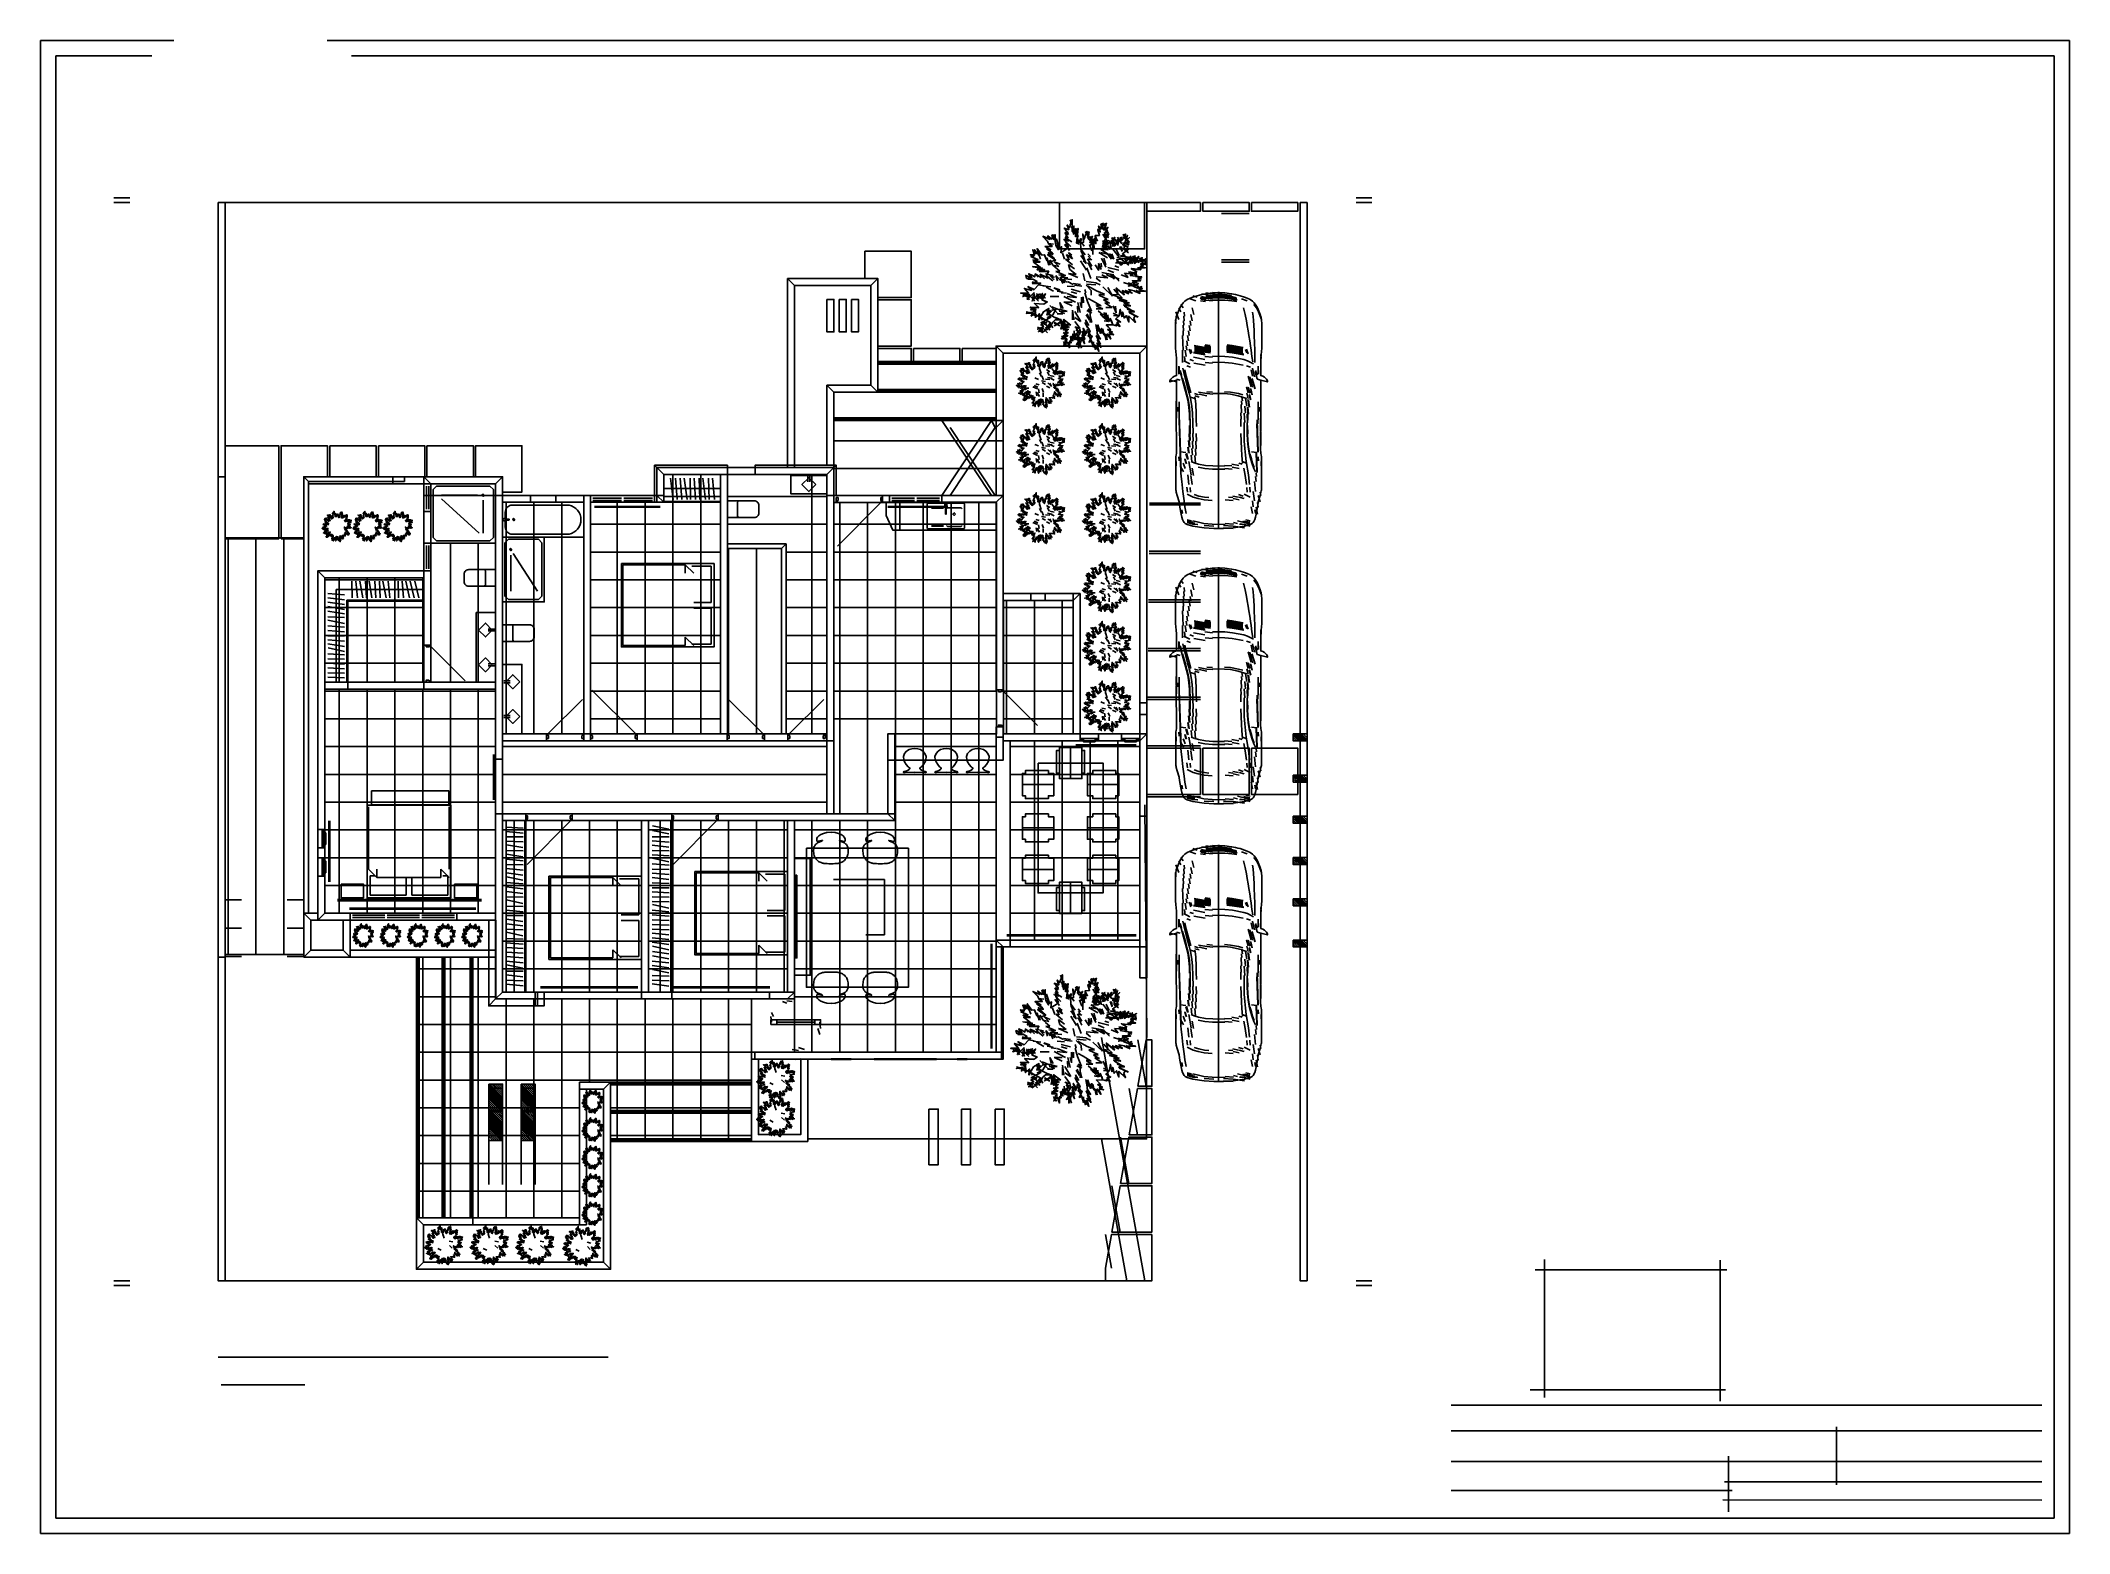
# Model space of a CAD drawing. Header units: metres. Extents: x 2 to 41.8, y 0.2 to 29.5.
import ezdxf

# ---------------------------------------------------------------- set-up
doc = ezdxf.new("R2010")
doc.units = ezdxf.units.M

msp = doc.modelspace()

# ---------------------------------------------------------------- linework, layer by layer
for p, q in [((2.008, 29.498), (2.008, 0.198)), ((2.008, 29.498), (4.619, 29.498)), ((7.628, 29.498), (41.808, 29.498)), ((41.808, 29.498), (41.808, 0.198)), ((2.308, 29.198), (4.192, 29.198)), ((2.308, 29.198), (2.308, 0.498)), ((8.106, 29.198), (41.508, 29.198)), ((41.508, 29.198), (41.508, 0.498)), ((3.448, 26.41), (3.76, 26.41)), ((3.448, 26.319), (3.76, 26.319)), ((5.49, 26.319), (5.49, 20.936)), ((5.626, 26.319), (5.626, 19.718)), ((5.626, 26.319), (23.709, 26.319)), ((5.626, 26.319), (5.626, 20.936)), ((21.998, 26.319), (23.665, 26.319)), ((23.709, 26.319), (23.709, 23.501)), ((23.709, 26.319), (23.709, 26.148)), ((24.762, 26.319), (24.762, 26.148)), ((24.808, 26.319), (24.808, 26.148)), ((25.717, 26.319), (25.717, 26.148)), ((25.717, 26.319), (25.717, 26.148)), ((25.762, 26.319), (25.762, 26.148)), ((25.762, 26.319), (25.762, 26.148)), ((26.671, 26.319), (26.671, 26.148)), ((26.671, 26.319), (26.671, 26.148)), ((26.717, 26.319), (26.717, 5.158)), ((26.717, 26.319), (26.717, 15.891)), ((26.853, 26.319), (26.853, 5.158)), ((27.813, 26.41), (28.124, 26.41)), ((27.813, 26.319), (28.124, 26.319)), ((22.146, 25.877), (22.197, 25.825)), ((22.146, 25.877), (22.176, 25.781)), ((22.207, 25.979), (22.246, 25.876)), ((22.246, 25.979), (22.246, 25.749)), ((22.806, 25.901), (22.824, 25.797)), ((22.824, 25.901), (22.84, 25.791)), ((22.842, 25.92), (22.879, 25.856)), ((22.842, 25.92), (22.879, 25.856)), ((22.842, 25.91), (22.915, 25.856)), ((22.872, 25.91), (22.915, 25.776)), ((25.173, 26.148), (25.717, 26.148)), ((25.173, 26.103), (25.717, 26.103)), ((21.67, 25.654), (21.764, 25.557)), ((21.67, 25.654), (21.808, 25.595)), ((21.764, 25.661), (21.808, 25.595)), ((21.764, 25.661), (21.846, 25.598)), ((21.776, 25.518), (21.852, 25.459)), ((21.776, 25.518), (21.881, 25.503)), ((21.846, 25.687), (21.867, 25.598)), ((21.867, 25.687), (21.886, 25.587)), ((21.886, 25.687), (21.909, 25.587)), ((21.938, 25.598), (21.975, 25.388)), ((21.938, 25.598), (21.994, 25.42)), ((22.084, 25.595), (22.218, 25.457)), ((22.084, 25.595), (22.171, 25.561)), ((22.087, 25.812), (22.176, 25.781)), ((22.087, 25.812), (22.161, 25.735)), ((22.101, 25.73), (22.166, 25.618)), ((22.101, 25.73), (22.172, 25.693)), ((22.103, 25.491), (22.194, 25.38)), ((22.103, 25.491), (22.169, 25.438)), ((22.111, 25.623), (22.171, 25.561)), ((22.111, 25.623), (22.239, 25.545)), ((22.116, 25.562), (22.169, 25.438)), ((22.116, 25.562), (22.191, 25.485)), ((22.117, 25.781), (22.172, 25.693)), ((22.231, 25.853), (22.277, 25.69)), ((22.273, 25.853), (22.277, 25.708)), ((22.273, 25.802), (22.307, 25.708)), ((22.307, 25.807), (22.36, 25.648)), ((22.307, 25.802), (22.307, 25.648)), ((22.329, 25.807), (22.36, 25.517)), ((22.346, 25.606), (22.418, 25.496)), ((22.346, 25.603), (22.368, 25.496)), ((22.346, 25.603), (22.368, 25.496)), ((22.399, 25.606), (22.418, 25.347)), ((22.432, 25.527), (22.478, 25.463)), ((22.451, 25.698), (22.479, 25.596)), ((22.451, 25.698), (22.468, 25.534)), ((22.504, 25.748), (22.536, 25.679)), ((22.525, 25.742), (22.577, 25.679)), ((22.545, 25.742), (22.577, 25.628)), ((22.583, 25.652), (22.643, 25.582)), ((22.585, 25.495), (22.63, 25.37)), ((22.592, 25.652), (22.643, 25.526)), ((22.592, 25.583), (22.658, 25.526)), ((22.599, 25.583), (22.658, 25.461)), ((22.651, 25.509), (22.664, 25.431)), ((22.651, 25.509), (22.651, 25.296)), ((22.664, 25.605), (22.679, 25.431)), ((22.679, 25.605), (22.709, 25.509)), ((22.696, 25.665), (22.74, 25.562)), ((22.696, 25.665), (22.709, 25.509)), ((22.745, 25.786), (22.778, 25.671)), ((22.763, 25.852), (22.796, 25.737)), ((22.842, 25.567), (22.96, 25.473)), ((22.842, 25.487), (22.926, 25.473)), ((22.843, 25.698), (22.966, 25.511)), ((22.843, 25.567), (22.96, 25.511)), ((22.846, 25.826), (22.946, 25.758)), ((22.856, 25.487), (22.926, 25.394)), ((22.875, 25.732), (22.951, 25.63)), ((22.875, 25.698), (22.966, 25.63)), ((22.889, 25.826), (22.946, 25.724)), ((22.974, 25.573), (23.013, 25.397)), ((23.02, 25.634), (23.08, 25.506)), ((23.033, 25.634), (23.08, 25.458)), ((23.09, 25.603), (23.144, 25.474)), ((23.133, 25.637), (23.22, 25.51)), ((23.133, 25.603), (23.144, 25.51)), ((23.189, 25.637), (23.22, 25.561)), ((23.232, 25.525), (23.36, 25.487)), ((23.232, 25.487), (23.342, 25.453)), ((23.247, 25.698), (23.293, 25.602)), ((23.267, 25.628), (23.368, 25.523)), ((23.28, 25.698), (23.293, 25.616)), ((23.28, 25.674), (23.329, 25.616)), ((23.283, 25.674), (23.329, 25.545)), ((23.283, 25.628), (23.368, 25.545)), ((18.179, 25.364), (18.179, 24.826)), ((21.423, 25.29), (21.493, 25.264)), ((21.423, 25.29), (21.508, 25.288)), ((21.433, 25.257), (21.571, 25.195)), ((21.471, 25.388), (21.508, 25.288)), ((21.471, 25.388), (21.539, 25.314)), ((21.475, 25.195), (21.571, 25.184)), ((21.475, 25.184), (21.61, 25.155)), ((21.485, 25.148), (21.62, 25.148)), ((21.508, 25.388), (21.539, 25.314)), ((21.508, 25.388), (21.6, 25.282)), ((21.556, 25.41), (21.626, 25.21)), ((21.556, 25.41), (21.649, 25.283)), ((21.701, 25.29), (21.727, 25.223)), ((21.712, 25.459), (21.852, 25.453)), ((21.712, 25.453), (21.825, 25.389)), ((21.745, 25.404), (21.842, 25.342)), ((21.745, 25.404), (21.825, 25.389)), ((21.75, 25.229), (21.774, 25.137)), ((21.75, 25.229), (21.789, 25.09)), ((21.764, 25.295), (21.919, 25.187)), ((21.764, 25.295), (21.897, 25.215)), ((21.774, 25.334), (21.897, 25.215)), ((21.774, 25.334), (21.87, 25.302)), ((21.789, 25.182), (21.813, 25.09)), ((21.813, 25.182), (21.868, 25.091)), ((21.868, 25.091), (22.001, 24.974)), ((21.868, 25.091), (21.981, 25.066)), ((21.893, 25.157), (21.981, 25.066)), ((21.893, 25.157), (22.006, 25.109)), ((21.998, 25.41), (23.665, 25.41)), ((22.022, 25.446), (22.035, 25.329)), ((22.055, 25.326), (22.097, 25.206)), ((22.115, 25.21), (22.252, 25.099)), ((22.115, 25.21), (22.185, 25.191)), ((22.136, 25.298), (22.185, 25.191)), ((22.136, 25.298), (22.25, 25.215)), ((22.171, 25.339), (22.25, 25.215)), ((22.171, 25.339), (22.241, 25.283)), ((22.171, 25.103), (22.2, 25.007)), ((22.171, 25.103), (22.289, 25.017)), ((22.411, 25.174), (22.524, 24.991)), ((22.412, 25.401), (22.498, 25.139)), ((22.412, 25.277), (22.51, 25.139)), ((22.417, 25.401), (22.498, 25.291)), ((22.462, 25.277), (22.51, 25.121)), ((22.462, 25.174), (22.524, 25.121)), ((22.547, 25.215), (22.629, 25.071)), ((22.547, 25.138), (22.631, 25.071)), ((22.555, 25.312), (22.605, 25.257)), ((22.559, 25.265), (22.623, 25.193)), ((22.559, 25.215), (22.629, 25.193)), ((22.559, 25.138), (22.631, 24.997)), ((22.694, 25.099), (22.769, 24.984)), ((22.758, 25.129), (22.813, 25.008)), ((22.758, 25.099), (22.769, 25.008)), ((22.768, 25.341), (22.941, 25.234)), ((22.804, 25.396), (22.949, 25.308)), ((22.804, 25.341), (22.941, 25.308)), ((22.813, 25.129), (22.817, 25.048)), ((22.817, 25.23), (22.905, 25.048)), ((22.826, 25.456), (22.953, 25.388)), ((22.826, 25.396), (22.949, 25.388)), ((22.866, 25.23), (22.905, 25.096)), ((22.928, 25.32), (23.017, 25.207)), ((22.977, 25.32), (23.017, 25.208)), ((22.977, 25.312), (23.061, 25.208)), ((23.02, 25.312), (23.061, 25.21)), ((23.041, 25.404), (23.164, 25.244)), ((23.079, 25.075), (23.161, 25.044)), ((23.095, 25.136), (23.212, 25.126)), ((23.109, 25.404), (23.164, 25.281)), ((23.112, 25.162), (23.212, 25.126)), ((23.112, 25.162), (23.241, 25.141)), ((23.119, 25.238), (23.389, 25.193)), ((23.181, 25.456), (23.227, 25.357)), ((23.192, 25.278), (23.279, 25.266)), ((23.192, 25.266), (23.389, 25.238)), ((23.197, 25.212), (23.354, 25.089)), ((23.212, 25.456), (23.227, 25.367)), ((23.262, 25.426), (23.332, 25.39)), ((23.262, 25.397), (23.35, 25.335)), ((23.264, 25.461), (23.342, 25.453)), ((23.264, 25.212), (23.354, 25.119)), ((23.295, 25.426), (23.332, 25.358)), ((23.352, 25.239), (23.429, 25.132)), ((23.38, 25.271), (23.478, 25.116)), ((23.38, 25.239), (23.429, 25.116)), ((23.436, 25.271), (23.478, 25.175)), ((23.436, 25.257), (23.55, 25.175)), ((23.467, 25.257), (23.55, 25.137)), ((23.544, 25.236), (23.62, 25.164)), ((23.572, 25.236), (23.62, 25.166)), ((23.586, 25.127), (23.704, 25.099)), ((23.609, 25.217), (23.701, 25.13)), ((23.609, 25.217), (23.701, 25.163)), ((23.609, 25.13), (23.704, 25.127)), ((25.173, 25.194), (25.717, 25.194)), ((25.173, 25.148), (25.717, 25.148)), ((16.662, 24.826), (16.662, 21.118)), ((16.662, 24.826), (18.433, 24.826)), ((16.799, 24.689), (18.297, 24.689)), ((16.799, 24.689), (16.799, 21.163)), ((16.799, 24.689), (16.799, 21.118)), ((16.799, 24.689), (18.297, 24.689)), ((18.179, 24.826), (18.433, 24.826)), ((18.297, 24.689), (18.297, 22.732)), ((18.297, 24.689), (18.297, 22.732)), ((18.433, 24.826), (18.433, 24.455)), ((18.433, 24.826), (18.433, 22.596)), ((21.334, 24.883), (21.408, 24.857)), ((21.334, 24.883), (21.453, 24.846)), ((21.376, 24.814), (21.475, 24.814)), ((21.391, 24.916), (21.453, 24.846)), ((21.462, 24.765), (21.554, 24.733)), ((21.462, 24.733), (21.626, 24.733)), ((21.47, 25.057), (21.66, 25.029)), ((21.47, 25.057), (21.616, 25.049)), ((21.52, 24.915), (21.578, 24.855)), ((21.52, 24.915), (21.634, 24.846)), ((21.556, 25.029), (21.66, 24.998)), ((21.556, 24.998), (21.703, 24.998)), ((21.587, 24.704), (21.694, 24.686)), ((21.6, 24.998), (21.703, 24.968)), ((21.6, 24.968), (21.785, 24.968)), ((21.617, 24.909), (21.7, 24.824)), ((21.617, 24.909), (21.768, 24.837)), ((21.675, 24.681), (21.825, 24.664)), ((21.722, 24.918), (21.874, 24.886)), ((21.742, 24.883), (21.867, 24.78)), ((21.808, 24.885), (21.891, 24.8)), ((21.808, 24.885), (21.9, 24.847)), ((21.916, 25.048), (22.001, 24.974)), ((21.916, 25.048), (22.001, 24.974)), ((21.922, 24.887), (22.016, 24.786)), ((21.922, 24.887), (21.957, 24.781)), ((21.926, 24.974), (22.001, 24.968)), ((21.926, 24.968), (22.088, 24.903)), ((21.981, 24.901), (22.121, 24.888)), ((22.011, 24.856), (22.059, 24.728)), ((22.011, 24.856), (22.101, 24.745)), ((22.023, 24.888), (22.121, 24.843)), ((22.023, 24.852), (22.157, 24.843)), ((22.075, 24.822), (22.101, 24.745)), ((22.075, 24.822), (22.145, 24.747)), ((22.085, 24.852), (22.157, 24.823)), ((22.085, 24.823), (22.239, 24.811)), ((22.148, 24.678), (22.288, 24.669)), ((22.152, 24.769), (22.267, 24.711)), ((22.173, 24.928), (22.323, 24.908)), ((22.173, 24.928), (22.357, 24.846)), ((22.2, 25.007), (22.323, 24.908)), ((22.267, 24.733), (22.407, 24.711)), ((22.288, 24.7), (22.437, 24.678)), ((22.459, 24.929), (22.493, 24.781)), ((22.517, 24.695), (22.615, 24.593)), ((22.522, 24.768), (22.715, 24.744)), ((22.529, 24.717), (22.711, 24.702)), ((22.535, 25.035), (22.614, 24.829)), ((22.548, 24.681), (22.722, 24.583)), ((22.711, 24.741), (22.797, 24.702)), ((22.715, 24.861), (22.946, 24.844)), ((22.715, 24.835), (22.802, 24.768)), ((22.825, 24.944), (23.065, 24.899)), ((22.825, 24.899), (22.946, 24.844)), ((22.912, 24.907), (23.075, 24.827)), ((22.947, 25.044), (23.161, 24.994)), ((22.947, 24.994), (23.065, 24.944)), ((22.998, 24.907), (23.075, 24.816)), ((22.998, 24.894), (23.168, 24.816)), ((23.057, 24.894), (23.168, 24.779)), ((23.203, 24.903), (23.344, 24.847)), ((23.251, 24.751), (23.357, 24.717)), ((23.271, 24.932), (23.344, 24.847)), ((23.271, 24.932), (23.435, 24.915)), ((23.343, 24.741), (23.422, 24.716)), ((23.347, 24.741), (23.422, 24.676)), ((23.347, 24.706), (23.473, 24.676)), ((23.351, 24.959), (23.511, 24.935)), ((23.351, 24.935), (23.435, 24.915)), ((23.382, 24.959), (23.511, 24.884)), ((23.405, 25.019), (23.511, 24.959)), ((23.405, 25.019), (23.588, 24.999)), ((23.422, 24.751), (23.515, 24.741)), ((23.426, 24.78), (23.515, 24.751)), ((23.426, 24.78), (23.586, 24.78)), ((23.439, 24.729), (23.543, 24.671)), ((23.455, 24.729), (23.543, 24.666)), ((23.472, 24.959), (23.511, 24.888)), ((23.485, 24.868), (23.608, 24.855)), ((23.528, 25.036), (23.682, 25.036)), ((23.535, 24.855), (23.608, 24.816)), ((23.573, 25.065), (23.682, 25.036)), ((17.435, 24.416), (17.435, 23.779)), ((17.571, 24.416), (17.571, 23.779)), ((17.676, 24.416), (17.676, 23.779)), ((17.812, 24.416), (17.812, 23.779)), ((17.917, 24.416), (17.917, 23.779)), ((18.053, 24.416), (18.053, 23.779)), ((18.433, 24.455), (19.088, 24.455)), ((18.433, 24.41), (19.088, 24.41)), ((21.233, 24.539), (21.385, 24.539)), ((21.274, 24.517), (21.364, 24.47)), ((21.274, 24.517), (21.364, 24.47)), ((21.308, 24.631), (21.385, 24.539)), ((21.308, 24.631), (21.446, 24.592)), ((21.364, 24.546), (21.493, 24.412)), ((21.364, 24.515), (21.404, 24.412)), ((21.377, 24.665), (21.446, 24.592)), ((21.377, 24.665), (21.496, 24.606)), ((21.458, 24.516), (21.586, 24.383)), ((21.458, 24.478), (21.505, 24.383)), ((21.504, 24.336), (21.588, 24.255)), ((21.504, 24.336), (21.69, 24.323)), ((21.546, 24.531), (21.659, 24.414)), ((21.546, 24.516), (21.586, 24.414)), ((21.607, 24.531), (21.659, 24.441)), ((21.607, 24.52), (21.722, 24.441)), ((21.652, 24.408), (21.755, 24.364)), ((21.737, 24.658), (21.881, 24.578)), ((21.807, 24.299), (21.953, 24.153)), ((21.811, 24.474), (21.985, 24.474)), ((21.885, 24.646), (22.001, 24.608)), ((21.885, 24.644), (21.957, 24.608)), ((21.948, 24.614), (22.035, 24.561)), ((21.948, 24.581), (22.067, 24.561)), ((22.004, 24.359), (22.026, 24.242)), ((22.004, 24.358), (22.066, 24.242)), ((22.027, 24.546), (22.133, 24.537)), ((22.084, 24.475), (22.308, 24.362)), ((22.084, 24.362), (22.243, 24.362)), ((22.094, 24.362), (22.243, 24.29)), ((22.145, 24.535), (22.339, 24.458)), ((22.145, 24.475), (22.308, 24.458)), ((22.226, 24.617), (22.407, 24.567)), ((22.226, 24.567), (22.339, 24.535)), ((22.349, 24.286), (22.357, 24.162)), ((22.357, 24.36), (22.399, 24.162)), ((22.399, 24.36), (22.428, 24.254)), ((22.428, 24.464), (22.462, 24.353)), ((22.428, 24.464), (22.428, 24.254)), ((22.462, 24.468), (22.465, 24.353)), ((22.496, 24.614), (22.515, 24.544)), ((22.496, 24.544), (22.544, 24.377)), ((22.544, 24.377), (22.626, 24.185)), ((22.559, 24.436), (22.657, 24.384)), ((22.615, 24.593), (22.62, 24.498)), ((22.657, 24.384), (22.814, 24.29)), ((22.712, 24.31), (22.814, 24.29)), ((22.722, 24.583), (22.881, 24.519)), ((22.724, 24.284), (22.843, 24.23)), ((22.765, 24.519), (22.881, 24.503)), ((22.765, 24.503), (22.949, 24.416)), ((22.843, 24.664), (23.034, 24.483)), ((22.859, 24.416), (22.949, 24.408)), ((22.859, 24.408), (22.976, 24.341)), ((22.886, 24.351), (22.976, 24.341)), ((22.886, 24.351), (23.028, 24.258)), ((22.944, 24.654), (23.034, 24.483)), ((23.039, 24.507), (23.171, 24.457)), ((23.042, 24.516), (23.171, 24.507)), ((23.048, 24.29), (23.107, 24.152)), ((23.062, 24.62), (23.138, 24.529)), ((23.097, 24.285), (23.107, 24.152)), ((23.111, 24.638), (23.268, 24.506)), ((23.111, 24.638), (23.138, 24.529)), ((23.139, 24.45), (23.221, 24.445)), ((23.139, 24.445), (23.316, 24.386)), ((23.172, 24.398), (23.316, 24.386)), ((23.172, 24.398), (23.36, 24.345)), ((23.231, 24.587), (23.35, 24.529)), ((23.231, 24.587), (23.268, 24.506)), ((23.252, 24.307), (23.387, 24.288)), ((23.259, 24.349), (23.387, 24.288)), ((23.259, 24.349), (23.36, 24.345)), ((23.269, 24.285), (23.416, 24.196)), ((23.291, 24.59), (23.424, 24.537)), ((23.291, 24.59), (23.35, 24.529)), ((23.355, 24.607), (23.424, 24.537)), ((23.459, 24.582), (23.576, 24.533)), ((23.497, 24.598), (23.576, 24.533)), ((23.527, 24.667), (23.608, 24.637)), ((23.544, 24.63), (23.62, 24.629)), ((23.578, 24.605), (23.686, 24.576)), ((24.375, 24.315), (24.425, 24.25)), ((24.375, 24.315), (24.425, 24.25)), ((24.558, 24.43), (24.672, 24.392)), ((24.558, 24.43), (24.672, 24.392)), ((24.613, 24.491), (24.696, 24.461)), ((24.753, 24.434), (24.866, 24.407)), ((24.755, 24.439), (24.866, 24.412)), ((24.76, 24.45), (24.866, 24.423)), ((24.762, 24.454), (24.866, 24.427)), ((24.763, 24.389), (24.86, 24.374)), ((24.768, 24.461), (24.866, 24.436)), ((24.771, 24.465), (24.866, 24.44)), ((24.775, 24.422), (24.866, 24.404)), ((24.775, 24.422), (24.866, 24.404)), ((24.78, 24.472), (24.866, 24.45)), ((24.786, 24.476), (24.866, 24.456)), ((24.79, 24.529), (24.864, 24.515)), ((24.86, 24.401), (24.998, 24.389)), ((24.864, 24.548), (24.997, 24.529)), ((24.866, 24.515), (24.997, 24.494)), ((24.866, 24.5), (24.995, 24.476)), ((24.866, 24.5), (24.995, 24.476)), ((24.866, 24.496), (24.995, 24.472)), ((24.866, 24.496), (24.995, 24.472)), ((24.866, 24.487), (24.995, 24.465)), ((24.866, 24.487), (24.995, 24.465)), ((24.866, 24.484), (24.995, 24.461)), ((24.866, 24.484), (24.995, 24.461)), ((24.866, 24.473), (24.995, 24.454)), ((24.866, 24.473), (24.995, 24.454)), ((24.866, 24.47), (24.995, 24.45)), ((24.866, 24.47), (24.995, 24.45)), ((24.866, 24.458), (24.995, 24.439)), ((24.866, 24.458), (24.995, 24.439)), ((24.866, 24.453), (24.995, 24.434)), ((24.866, 24.453), (24.995, 24.434)), ((24.866, 24.441), (24.999, 24.422)), ((24.866, 24.441), (24.999, 24.422)), ((24.87, 24.51), (24.997, 24.489)), ((24.87, 24.51), (24.997, 24.489)), ((24.995, 24.51), (25.118, 24.5)), ((24.995, 24.51), (25.118, 24.5)), ((24.995, 24.506), (25.118, 24.496)), ((24.995, 24.506), (25.118, 24.496)), ((24.995, 24.499), (25.118, 24.487)), ((24.995, 24.499), (25.118, 24.487)), ((24.995, 24.495), (25.118, 24.484)), ((24.995, 24.495), (25.118, 24.484)), ((24.995, 24.484), (25.118, 24.473)), ((24.995, 24.484), (25.118, 24.473)), ((24.995, 24.481), (25.118, 24.47)), ((24.995, 24.481), (25.118, 24.47)), ((24.995, 24.469), (25.118, 24.458)), ((24.995, 24.469), (25.118, 24.458)), ((24.995, 24.465), (25.118, 24.453)), ((24.995, 24.465), (25.118, 24.453)), ((24.997, 24.556), (25.104, 24.548)), ((24.997, 24.527), (25.102, 24.515)), ((24.997, 24.527), (25.102, 24.515)), ((24.997, 24.522), (25.102, 24.51)), ((24.997, 24.522), (25.102, 24.51)), ((24.998, 24.405), (25.111, 24.401)), ((24.999, 24.449), (25.105, 24.441)), ((24.999, 24.449), (25.105, 24.441)), ((25.118, 24.51), (25.241, 24.5)), ((25.118, 24.51), (25.241, 24.5)), ((25.118, 24.506), (25.241, 24.496)), ((25.118, 24.506), (25.241, 24.496)), ((25.118, 24.499), (25.241, 24.487)), ((25.118, 24.499), (25.241, 24.487)), ((25.118, 24.495), (25.241, 24.484)), ((25.118, 24.495), (25.241, 24.484)), ((25.118, 24.484), (25.241, 24.473)), ((25.118, 24.484), (25.241, 24.473)), ((25.118, 24.481), (25.241, 24.47)), ((25.118, 24.481), (25.241, 24.47)), ((25.118, 24.469), (25.241, 24.458)), ((25.118, 24.469), (25.241, 24.458)), ((25.118, 24.465), (25.241, 24.453)), ((25.118, 24.465), (25.241, 24.453)), ((25.126, 24.405), (25.238, 24.401)), ((25.132, 24.449), (25.238, 24.441)), ((25.132, 24.449), (25.238, 24.441)), ((25.133, 24.556), (25.24, 24.548)), ((25.134, 24.527), (25.24, 24.515)), ((25.134, 24.527), (25.24, 24.515)), ((25.134, 24.522), (25.239, 24.51)), ((25.134, 24.522), (25.239, 24.51)), ((25.238, 24.441), (25.371, 24.422)), ((25.238, 24.441), (25.371, 24.422)), ((25.238, 24.401), (25.376, 24.389)), ((25.239, 24.51), (25.366, 24.489)), ((25.239, 24.51), (25.366, 24.489)), ((25.24, 24.548), (25.372, 24.529)), ((25.24, 24.515), (25.371, 24.494)), ((25.241, 24.5), (25.371, 24.476)), ((25.241, 24.5), (25.371, 24.476)), ((25.241, 24.496), (25.371, 24.472)), ((25.241, 24.496), (25.371, 24.472)), ((25.241, 24.487), (25.371, 24.465)), ((25.241, 24.487), (25.371, 24.465)), ((25.241, 24.484), (25.371, 24.461)), ((25.241, 24.484), (25.371, 24.461)), ((25.241, 24.473), (25.371, 24.454)), ((25.241, 24.473), (25.371, 24.454)), ((25.241, 24.47), (25.371, 24.45)), ((25.241, 24.47), (25.371, 24.45)), ((25.241, 24.458), (25.371, 24.439)), ((25.241, 24.458), (25.371, 24.439)), ((25.241, 24.453), (25.371, 24.434)), ((25.241, 24.453), (25.371, 24.434)), ((25.371, 24.476), (25.451, 24.456)), ((25.371, 24.472), (25.457, 24.45)), ((25.371, 24.465), (25.466, 24.44)), ((25.371, 24.461), (25.468, 24.436)), ((25.371, 24.454), (25.475, 24.427)), ((25.371, 24.45), (25.477, 24.423)), ((25.371, 24.439), (25.481, 24.412)), ((25.371, 24.434), (25.483, 24.407)), ((25.371, 24.422), (25.461, 24.404)), ((25.371, 24.422), (25.461, 24.404)), ((25.372, 24.529), (25.447, 24.515)), ((25.376, 24.389), (25.474, 24.374)), ((25.54, 24.491), (25.624, 24.461)), ((25.565, 24.43), (25.678, 24.392)), ((25.565, 24.43), (25.678, 24.392)), ((25.811, 24.315), (25.861, 24.25)), ((25.811, 24.315), (25.861, 24.25)), ((21.345, 24.177), (21.505, 24.138)), ((21.345, 24.149), (21.464, 24.138)), ((21.422, 24.259), (21.535, 24.218)), ((21.422, 24.259), (21.588, 24.255)), ((21.429, 24.218), (21.535, 24.216)), ((21.429, 24.216), (21.524, 24.202)), ((21.442, 24.16), (21.527, 24.088)), ((21.526, 24.16), (21.527, 24.059)), ((21.526, 24.133), (21.602, 24.059)), ((21.589, 24.138), (21.664, 24.013)), ((21.589, 24.133), (21.602, 24.013)), ((21.63, 23.966), (21.746, 23.914)), ((21.635, 24.062), (21.825, 23.956)), ((21.635, 23.966), (21.746, 23.956)), ((21.719, 23.941), (21.806, 23.812)), ((21.748, 24.236), (21.789, 24.106)), ((21.748, 24.198), (21.81, 24.106)), ((21.758, 24.144), (21.919, 24.056)), ((21.802, 23.97), (21.864, 23.859)), ((21.802, 23.941), (21.806, 23.859)), ((21.849, 24.274), (22.01, 24.209)), ((21.849, 24.216), (21.927, 24.209)), ((21.894, 23.968), (22.004, 23.897)), ((21.894, 23.951), (22.002, 23.897)), ((21.916, 24.06), (22.023, 24.018)), ((21.916, 24.018), (22.026, 24.018)), ((21.953, 24.142), (22.025, 24.132)), ((21.953, 24.132), (22.064, 24.132)), ((21.99, 24.226), (22.142, 24.186)), ((21.99, 24.186), (22.145, 24.181)), ((22.024, 24.02), (22.081, 23.832)), ((22.024, 23.967), (22.052, 23.832)), ((22.025, 24.17), (22.101, 24.142)), ((22.058, 23.937), (22.19, 23.869)), ((22.058, 23.888), (22.16, 23.869)), ((22.068, 23.888), (22.16, 23.816)), ((22.081, 24.02), (22.086, 23.912)), ((22.086, 24.019), (22.106, 23.912)), ((22.086, 24.014), (22.22, 23.912)), ((22.086, 23.937), (22.19, 23.912)), ((22.25, 24.209), (22.277, 24.016)), ((22.25, 24.172), (22.25, 24.016)), ((22.294, 24.182), (22.415, 23.984)), ((22.294, 24.062), (22.405, 23.984)), ((22.294, 23.985), (22.4, 23.844)), ((22.49, 23.966), (22.543, 23.861)), ((22.505, 24.02), (22.543, 23.861)), ((22.505, 24.02), (22.573, 23.907)), ((22.518, 24.113), (22.582, 24.009)), ((22.533, 24.198), (22.626, 24.149)), ((22.536, 24.134), (22.582, 24.009)), ((22.54, 23.884), (22.585, 23.823)), ((22.557, 24.23), (22.626, 24.149)), ((22.557, 24.23), (22.626, 24.185)), ((22.597, 24.148), (22.597, 23.962)), ((22.597, 24.091), (22.632, 23.962)), ((22.707, 23.927), (22.732, 23.784)), ((22.716, 24.232), (22.843, 24.23)), ((22.732, 23.914), (22.749, 23.784)), ((22.749, 23.914), (22.798, 23.751)), ((22.756, 24.194), (22.855, 24.108)), ((22.796, 24.128), (22.89, 24.051)), ((22.834, 24.091), (22.958, 23.981)), ((22.871, 24), (22.958, 23.981)), ((22.873, 24.164), (22.88, 24.057)), ((22.88, 24.157), (22.909, 24.057)), ((22.904, 24.258), (23.028, 24.256)), ((22.909, 24.157), (22.909, 24.039)), ((22.909, 24.112), (22.945, 24.039)), ((22.914, 23.913), (23, 23.824)), ((22.945, 24.112), (22.958, 23.981)), ((22.958, 24.051), (22.992, 23.981)), ((22.992, 24.051), (23.043, 23.917)), ((23.019, 23.997), (23.043, 23.917)), ((23.052, 24.148), (23.165, 24.09)), ((23.053, 24.105), (23.165, 24.09)), ((23.099, 24.031), (23.195, 23.973)), ((23.109, 23.929), (23.182, 23.888)), ((23.126, 23.967), (23.182, 23.888)), ((23.188, 24.219), (23.217, 24.077)), ((23.217, 24.166), (23.236, 24.077)), ((23.236, 24.166), (23.262, 24.048)), ((23.309, 24.097), (23.356, 23.971)), ((23.321, 24.229), (23.465, 24.178)), ((23.321, 24.229), (23.416, 24.196)), ((23.356, 24.086), (23.483, 23.963)), ((23.356, 24.086), (23.356, 23.971)), ((23.357, 24.178), (23.465, 24.17)), ((23.367, 24.154), (23.534, 24.072)), ((23.453, 24.04), (23.483, 23.963)), ((24.274, 24.02), (24.278, 23.938)), ((24.278, 24.173), (24.337, 24.023)), ((24.337, 24.25), (24.375, 24.173)), ((24.424, 23.912), (24.43, 23.803)), ((24.43, 23.997), (24.436, 23.912)), ((24.436, 24.092), (24.443, 23.997)), ((24.443, 24.169), (24.451, 24.092)), ((24.54, 23.907), (24.558, 23.8)), ((24.54, 23.907), (24.558, 23.8)), ((24.558, 23.994), (24.575, 23.907)), ((24.558, 23.994), (24.575, 23.907)), ((24.575, 24.12), (24.599, 23.994)), ((24.575, 24.12), (24.599, 23.994)), ((24.599, 24.253), (24.629, 24.12)), ((24.599, 24.253), (24.629, 24.12)), ((25.607, 24.253), (25.637, 24.12)), ((25.607, 24.253), (25.637, 24.12)), ((25.637, 24.12), (25.662, 23.994)), ((25.637, 24.12), (25.662, 23.994)), ((25.662, 23.994), (25.679, 23.907)), ((25.662, 23.994), (25.679, 23.907)), ((25.679, 23.907), (25.697, 23.8)), ((25.679, 23.907), (25.696, 23.8)), ((25.785, 24.169), (25.793, 24.092)), ((25.793, 24.092), (25.801, 23.997)), ((25.801, 23.997), (25.806, 23.912)), ((25.806, 23.912), (25.813, 23.803)), ((25.861, 24.25), (25.9, 24.173)), ((25.9, 24.173), (25.959, 24.023)), ((25.959, 24.02), (25.963, 23.938)), ((18.433, 23.501), (19.088, 23.501)), ((20.753, 23.501), (20.753, 20.572)), ((20.753, 23.501), (23.709, 23.501)), ((20.753, 23.501), (20.753, 23.15)), ((20.753, 23.501), (23.71, 23.501)), ((21.564, 23.876), (21.675, 23.827)), ((21.564, 23.851), (21.666, 23.827)), ((21.582, 23.851), (21.666, 23.781)), ((21.582, 23.803), (21.656, 23.781)), ((21.655, 23.873), (21.76, 23.764)), ((21.719, 23.873), (21.76, 23.812)), ((22.034, 23.695), (22.141, 23.647)), ((22.034, 23.647), (22.121, 23.638)), ((22.068, 23.828), (22.152, 23.816)), ((22.068, 23.768), (22.166, 23.695)), ((22.076, 23.592), (22.123, 23.505)), ((22.076, 23.566), (22.146, 23.505)), ((22.095, 23.823), (22.167, 23.755)), ((22.095, 23.768), (22.166, 23.755)), ((22.165, 23.552), (22.192, 23.466)), ((22.211, 23.692), (22.224, 23.561)), ((22.224, 23.692), (22.258, 23.601)), ((22.258, 23.737), (22.299, 23.625)), ((22.284, 23.798), (22.299, 23.625)), ((22.294, 23.879), (22.39, 23.844)), ((22.319, 23.879), (22.39, 23.726)), ((22.319, 23.822), (22.399, 23.726)), ((22.323, 23.762), (22.406, 23.624)), ((22.323, 23.662), (22.411, 23.624)), ((22.327, 23.662), (22.411, 23.532)), ((22.371, 23.622), (22.428, 23.463)), ((22.371, 23.555), (22.378, 23.463)), ((22.43, 23.668), (22.487, 23.548)), ((22.438, 23.719), (22.487, 23.548)), ((22.438, 23.719), (22.492, 23.633)), ((22.441, 23.785), (22.492, 23.633)), ((22.441, 23.785), (22.508, 23.708)), ((22.459, 23.849), (22.508, 23.708)), ((22.459, 23.849), (22.527, 23.74)), ((22.557, 23.794), (22.597, 23.693)), ((22.557, 23.782), (22.626, 23.693)), ((22.577, 23.697), (22.634, 23.572)), ((22.627, 23.59), (22.661, 23.479)), ((22.661, 23.587), (22.661, 23.479)), ((22.677, 23.53), (22.701, 23.432)), ((22.701, 23.511), (22.707, 23.432)), ((22.707, 23.511), (22.768, 23.397)), ((22.715, 23.701), (22.798, 23.635)), ((22.715, 23.701), (22.799, 23.536)), ((22.722, 23.565), (22.808, 23.476)), ((22.733, 23.743), (22.798, 23.635)), ((22.74, 23.618), (22.799, 23.536)), ((22.74, 23.618), (22.808, 23.476)), ((22.74, 23.506), (22.768, 23.397)), ((22.798, 23.843), (22.822, 23.751)), ((22.822, 23.843), (22.872, 23.719)), ((22.845, 23.837), (22.872, 23.719)), ((22.881, 23.742), (22.909, 23.625)), ((22.909, 23.738), (22.932, 23.625)), ((22.932, 23.738), (23.001, 23.636)), ((22.94, 23.824), (23.033, 23.771)), ((22.969, 23.716), (23.001, 23.636)), ((22.971, 23.769), (23.056, 23.723)), ((22.98, 23.738), (23.056, 23.723)), ((23.71, 23.501), (23.71, 16.27)), ((24.271, 23.798), (24.271, 23.568)), ((24.411, 23.711), (24.42, 23.423)), ((24.42, 23.803), (24.424, 23.711)), ((24.48, 23.508), (24.493, 23.42)), ((24.481, 23.508), (24.493, 23.42)), ((24.493, 23.605), (24.508, 23.508)), ((24.493, 23.605), (24.508, 23.508)), ((24.508, 23.709), (24.524, 23.605)), ((24.508, 23.709), (24.524, 23.605)), ((24.524, 23.8), (24.54, 23.709)), ((24.524, 23.8), (24.54, 23.709)), ((24.635, 23.512), (24.851, 23.474)), ((24.645, 23.495), (24.843, 23.461)), ((24.645, 23.495), (24.843, 23.461)), ((24.646, 23.487), (24.843, 23.455)), ((24.646, 23.487), (24.843, 23.455)), ((24.843, 23.508), (24.938, 23.495)), ((24.843, 23.508), (24.938, 23.495)), ((24.843, 23.501), (24.956, 23.487)), ((24.843, 23.501), (24.956, 23.487)), ((24.843, 23.494), (24.964, 23.479)), ((24.843, 23.494), (24.964, 23.479)), ((24.843, 23.484), (24.964, 23.47)), ((24.843, 23.484), (24.964, 23.47)), ((24.851, 23.525), (24.952, 23.512)), ((25.272, 23.484), (25.394, 23.47)), ((25.272, 23.484), (25.394, 23.47)), ((25.273, 23.494), (25.394, 23.479)), ((25.273, 23.494), (25.394, 23.479)), ((25.281, 23.501), (25.394, 23.487)), ((25.281, 23.501), (25.394, 23.487)), ((25.284, 23.525), (25.386, 23.512)), ((25.299, 23.508), (25.393, 23.495)), ((25.299, 23.508), (25.393, 23.495)), ((25.386, 23.512), (25.602, 23.474)), ((25.393, 23.495), (25.592, 23.461)), ((25.393, 23.495), (25.592, 23.461)), ((25.394, 23.487), (25.59, 23.455)), ((25.394, 23.487), (25.59, 23.455)), ((25.696, 23.8), (25.713, 23.709)), ((25.697, 23.8), (25.713, 23.709)), ((25.713, 23.709), (25.728, 23.605)), ((25.713, 23.709), (25.728, 23.605)), ((25.728, 23.605), (25.744, 23.508)), ((25.728, 23.605), (25.744, 23.508)), ((25.744, 23.508), (25.756, 23.42)), ((25.744, 23.508), (25.756, 23.42)), ((25.813, 23.803), (25.817, 23.711)), ((25.817, 23.711), (25.826, 23.423)), ((25.966, 23.798), (25.966, 23.568)), ((18.433, 23.455), (19.088, 23.455)), ((18.433, 23.455), (18.433, 23.15)), ((18.433, 23.202), (20.753, 23.202)), ((18.433, 23.194), (20.753, 23.194)), ((18.433, 23.187), (20.753, 23.187)), ((18.433, 23.187), (20.753, 23.187)), ((18.433, 23.179), (20.753, 23.179)), ((18.433, 23.172), (20.753, 23.172)), ((18.433, 23.15), (20.753, 23.15)), ((18.433, 23.15), (20.753, 23.15)), ((18.433, 23.15), (20.753, 23.15)), ((18.433, 23.15), (19.088, 23.15)), ((19.088, 23.455), (19.088, 23.15)), ((19.134, 23.455), (19.134, 23.15)), ((20.043, 23.455), (20.043, 23.15)), ((20.088, 23.455), (20.753, 23.455)), ((20.088, 23.455), (20.088, 23.15)), ((20.088, 23.15), (20.753, 23.15)), ((20.753, 23.455), (20.753, 23.15)), ((20.89, 23.364), (20.89, 20.572)), ((20.89, 23.364), (23.573, 23.364)), ((20.89, 23.364), (23.573, 23.364)), ((20.89, 23.364), (20.89, 18.643)), ((21.42, 23.139), (21.434, 23.058)), ((21.42, 23.139), (21.442, 23.071)), ((21.476, 23.138), (21.528, 23.085)), ((21.539, 23.287), (21.539, 23.198)), ((21.571, 23.22), (21.582, 23.108)), ((21.598, 23.143), (21.605, 23.042)), ((21.768, 23.178), (21.816, 23.106)), ((22.717, 23.139), (22.731, 23.058)), ((22.717, 23.139), (22.738, 23.071)), ((22.773, 23.138), (22.824, 23.085)), ((22.835, 23.287), (22.835, 23.198)), ((22.867, 23.22), (22.879, 23.108)), ((22.894, 23.143), (22.901, 23.042)), ((23.065, 23.178), (23.112, 23.106)), ((23.573, 23.364), (23.573, 15.891)), ((23.573, 23.364), (23.573, 16.27)), ((24.286, 23.337), (24.291, 23.255)), ((24.291, 23.255), (24.292, 23.121)), ((24.292, 23.121), (24.294, 22.924)), ((24.337, 23.11), (24.34, 22.95)), ((24.343, 23.096), (24.346, 22.957)), ((24.408, 23.301), (24.409, 23.182)), ((24.409, 23.423), (24.411, 23.301)), ((24.437, 23.215), (24.554, 23.156)), ((24.437, 23.215), (24.554, 23.156)), ((24.446, 23.298), (24.464, 23.19)), ((24.446, 23.298), (24.464, 23.19)), ((24.464, 23.42), (24.48, 23.298)), ((24.464, 23.42), (24.481, 23.298)), ((24.491, 23.114), (24.569, 23.088)), ((24.542, 23.441), (24.573, 23.35)), ((24.554, 23.241), (24.626, 23.215)), ((24.554, 23.241), (24.626, 23.215)), ((24.566, 23.434), (24.593, 23.367)), ((24.626, 23.371), (24.851, 23.333)), ((24.626, 23.282), (24.849, 23.241)), ((24.626, 23.282), (24.849, 23.241)), ((24.631, 23.384), (24.849, 23.351)), ((24.631, 23.384), (24.849, 23.351)), ((24.634, 23.168), (24.855, 23.13)), ((24.646, 23.479), (24.843, 23.446)), ((24.646, 23.479), (24.843, 23.446)), ((24.646, 23.47), (24.843, 23.437)), ((24.646, 23.47), (24.843, 23.437)), ((24.646, 23.461), (24.843, 23.428)), ((24.646, 23.461), (24.843, 23.428)), ((24.646, 23.452), (24.843, 23.419)), ((24.646, 23.452), (24.843, 23.419)), ((24.646, 23.443), (24.843, 23.411)), ((24.646, 23.443), (24.843, 23.411)), ((24.646, 23.435), (24.843, 23.402)), ((24.646, 23.435), (24.843, 23.402)), ((24.646, 23.427), (24.843, 23.394)), ((24.646, 23.427), (24.843, 23.394)), ((24.646, 23.417), (24.843, 23.384)), ((24.646, 23.417), (24.843, 23.384)), ((24.646, 23.409), (24.843, 23.376)), ((24.646, 23.409), (24.843, 23.376)), ((24.646, 23.4), (24.843, 23.366)), ((24.646, 23.4), (24.843, 23.366)), ((24.646, 23.391), (24.843, 23.358)), ((24.646, 23.391), (24.843, 23.358)), ((24.843, 23.476), (24.964, 23.461)), ((24.843, 23.476), (24.964, 23.461)), ((24.843, 23.467), (24.964, 23.452)), ((24.843, 23.467), (24.964, 23.452)), ((24.843, 23.458), (24.964, 23.443)), ((24.843, 23.458), (24.964, 23.443)), ((24.843, 23.45), (24.964, 23.435)), ((24.843, 23.45), (24.964, 23.435)), ((24.843, 23.442), (24.964, 23.427)), ((24.843, 23.442), (24.964, 23.427)), ((24.843, 23.432), (24.964, 23.417)), ((24.843, 23.432), (24.964, 23.417)), ((24.843, 23.424), (24.964, 23.409)), ((24.843, 23.424), (24.964, 23.409)), ((24.843, 23.415), (24.964, 23.4)), ((24.843, 23.415), (24.964, 23.4)), ((24.843, 23.406), (24.959, 23.391)), ((24.843, 23.406), (24.959, 23.391)), ((24.849, 23.396), (24.942, 23.384)), ((24.849, 23.396), (24.942, 23.384)), ((24.849, 23.295), (24.998, 23.282)), ((24.849, 23.295), (24.998, 23.282)), ((24.851, 23.384), (24.958, 23.371)), ((24.855, 23.181), (24.999, 23.168)), ((24.998, 23.301), (25.118, 23.295)), ((24.998, 23.301), (25.118, 23.295)), ((24.999, 23.186), (25.118, 23.181)), ((25.118, 23.301), (25.238, 23.295)), ((25.118, 23.301), (25.238, 23.295)), ((25.118, 23.186), (25.238, 23.181)), ((25.238, 23.295), (25.388, 23.282)), ((25.238, 23.295), (25.388, 23.282)), ((25.238, 23.181), (25.382, 23.168)), ((25.272, 23.476), (25.394, 23.461)), ((25.272, 23.476), (25.394, 23.461)), ((25.272, 23.467), (25.394, 23.452)), ((25.272, 23.467), (25.394, 23.452)), ((25.272, 23.458), (25.394, 23.443)), ((25.272, 23.458), (25.394, 23.443)), ((25.272, 23.45), (25.394, 23.435)), ((25.272, 23.45), (25.394, 23.435)), ((25.272, 23.442), (25.394, 23.427)), ((25.272, 23.442), (25.394, 23.427)), ((25.272, 23.432), (25.394, 23.417)), ((25.272, 23.432), (25.394, 23.417)), ((25.272, 23.424), (25.394, 23.409)), ((25.272, 23.424), (25.394, 23.409)), ((25.272, 23.415), (25.394, 23.4)), ((25.272, 23.415), (25.394, 23.4)), ((25.278, 23.406), (25.394, 23.391)), ((25.278, 23.406), (25.394, 23.391)), ((25.279, 23.384), (25.386, 23.371)), ((25.294, 23.396), (25.387, 23.384)), ((25.294, 23.396), (25.387, 23.384)), ((25.382, 23.168), (25.602, 23.13)), ((25.386, 23.371), (25.61, 23.333)), ((25.387, 23.384), (25.606, 23.351)), ((25.387, 23.384), (25.606, 23.351)), ((25.388, 23.282), (25.611, 23.241)), ((25.388, 23.282), (25.611, 23.241)), ((25.394, 23.479), (25.59, 23.446)), ((25.394, 23.479), (25.59, 23.446)), ((25.394, 23.47), (25.59, 23.437)), ((25.394, 23.47), (25.59, 23.437)), ((25.394, 23.461), (25.59, 23.428)), ((25.394, 23.461), (25.59, 23.428)), ((25.394, 23.452), (25.59, 23.419)), ((25.394, 23.452), (25.59, 23.419)), ((25.394, 23.443), (25.59, 23.411)), ((25.394, 23.443), (25.59, 23.411)), ((25.394, 23.435), (25.59, 23.402)), ((25.394, 23.435), (25.59, 23.402)), ((25.394, 23.427), (25.59, 23.394)), ((25.394, 23.427), (25.59, 23.394)), ((25.394, 23.417), (25.59, 23.384)), ((25.394, 23.417), (25.59, 23.384)), ((25.394, 23.409), (25.59, 23.376)), ((25.394, 23.409), (25.59, 23.376)), ((25.394, 23.4), (25.59, 23.366)), ((25.394, 23.4), (25.59, 23.366)), ((25.394, 23.391), (25.59, 23.358)), ((25.394, 23.391), (25.59, 23.358)), ((25.611, 23.241), (25.682, 23.215)), ((25.611, 23.241), (25.682, 23.215)), ((25.643, 23.434), (25.671, 23.367)), ((25.664, 23.441), (25.695, 23.35)), ((25.667, 23.114), (25.746, 23.088)), ((25.682, 23.215), (25.799, 23.156)), ((25.682, 23.215), (25.799, 23.156)), ((25.756, 23.42), (25.772, 23.298)), ((25.756, 23.42), (25.772, 23.298)), ((25.772, 23.298), (25.791, 23.19)), ((25.772, 23.298), (25.79, 23.19)), ((25.826, 23.423), (25.828, 23.301)), ((25.828, 23.301), (25.829, 23.182)), ((25.891, 23.096), (25.894, 22.957)), ((25.896, 23.11), (25.899, 22.95)), ((25.943, 23.121), (25.945, 22.924)), ((25.945, 23.337), (25.95, 23.255)), ((25.945, 23.255), (25.945, 23.121)), ((17.435, 22.732), (18.297, 22.732)), ((17.435, 22.732), (17.435, 21.163)), ((17.435, 22.732), (18.297, 22.732)), ((17.435, 22.732), (17.435, 21.163)), ((21.2, 22.732), (21.249, 22.68)), ((21.236, 22.72), (21.285, 22.669)), ((21.241, 22.93), (21.313, 22.919)), ((21.273, 23.066), (21.3, 22.989)), ((21.29, 22.895), (21.362, 22.895)), ((21.353, 23.022), (21.413, 22.98)), ((21.476, 22.704), (21.562, 22.661)), ((21.5, 22.728), (21.574, 22.698)), ((21.511, 22.88), (21.581, 22.848)), ((21.531, 22.759), (21.6, 22.74)), ((21.602, 23.063), (21.635, 22.962)), ((21.602, 22.975), (21.645, 22.904)), ((21.645, 22.818), (21.719, 22.809)), ((21.649, 22.921), (21.68, 22.842)), ((21.655, 22.784), (21.721, 22.746)), ((21.719, 22.854), (21.808, 22.847)), ((21.738, 22.716), (21.809, 22.682)), ((21.739, 23.04), (21.806, 22.999)), ((21.758, 22.997), (21.792, 22.926)), ((21.761, 22.886), (21.853, 22.869)), ((21.768, 22.778), (21.841, 22.708)), ((21.807, 22.774), (21.841, 22.708)), ((21.808, 22.925), (21.89, 22.906)), ((21.827, 22.867), (21.893, 22.836)), ((21.844, 23.064), (21.892, 23.002)), ((21.871, 22.768), (21.931, 22.716)), ((21.874, 23), (21.978, 22.982)), ((21.882, 22.693), (21.95, 22.67)), ((21.902, 23.011), (21.978, 23)), ((21.904, 22.99), (21.964, 22.942)), ((21.974, 23.013), (22.012, 22.953)), ((21.984, 22.915), (22.054, 22.907)), ((22.496, 22.732), (22.546, 22.68)), ((22.532, 22.72), (22.582, 22.669)), ((22.537, 22.93), (22.61, 22.919)), ((22.57, 23.066), (22.597, 22.989)), ((22.587, 22.895), (22.658, 22.895)), ((22.65, 23.022), (22.709, 22.98)), ((22.773, 22.704), (22.859, 22.661)), ((22.796, 22.728), (22.871, 22.698)), ((22.807, 22.88), (22.878, 22.848)), ((22.828, 22.759), (22.897, 22.74)), ((22.899, 23.063), (22.932, 22.962)), ((22.899, 22.975), (22.942, 22.904)), ((22.941, 22.818), (23.015, 22.809)), ((22.946, 22.921), (22.977, 22.842)), ((22.951, 22.784), (23.018, 22.746)), ((23.015, 22.854), (23.104, 22.847)), ((23.035, 22.716), (23.105, 22.682)), ((23.036, 23.04), (23.102, 22.999)), ((23.055, 22.997), (23.088, 22.926)), ((23.058, 22.886), (23.15, 22.869)), ((23.064, 22.778), (23.138, 22.708)), ((23.103, 22.774), (23.138, 22.708)), ((23.105, 22.925), (23.187, 22.906)), ((23.124, 22.867), (23.19, 22.836)), ((23.141, 23.064), (23.188, 23.002)), ((23.168, 22.768), (23.228, 22.716)), ((23.171, 23), (23.274, 22.982)), ((23.178, 22.693), (23.246, 22.67)), ((23.198, 23.011), (23.274, 23)), ((23.201, 22.99), (23.261, 22.942)), ((23.271, 23.013), (23.308, 22.953)), ((23.28, 22.915), (23.351, 22.907)), ((24.163, 22.833), (24.294, 22.799)), ((24.29, 22.833), (24.294, 22.422)), ((24.294, 22.851), (24.364, 22.833)), ((24.363, 23.001), (24.404, 22.856)), ((24.363, 23.001), (24.404, 22.856)), ((24.366, 23.024), (24.392, 22.933)), ((24.404, 22.856), (24.458, 22.663)), ((24.412, 22.868), (24.467, 22.671)), ((24.416, 23.065), (24.452, 22.898)), ((24.452, 22.898), (24.507, 22.693)), ((24.456, 23.037), (24.479, 22.909)), ((24.479, 22.909), (24.537, 22.704)), ((24.507, 22.693), (24.542, 22.575)), ((24.537, 22.704), (24.572, 22.582)), ((25.665, 22.704), (25.7, 22.582)), ((25.695, 22.693), (25.729, 22.575)), ((25.7, 22.909), (25.757, 22.704)), ((25.729, 22.898), (25.785, 22.693)), ((25.757, 23.037), (25.78, 22.909)), ((25.77, 22.868), (25.825, 22.671)), ((25.779, 22.856), (25.832, 22.663)), ((25.785, 23.065), (25.82, 22.898)), ((25.832, 23.001), (25.874, 22.856)), ((25.832, 23.001), (25.874, 22.856)), ((25.844, 23.024), (25.871, 22.933)), ((25.872, 22.851), (25.943, 22.833)), ((25.943, 22.833), (25.946, 22.422)), ((25.943, 22.833), (26.074, 22.799)), ((17.571, 22.596), (18.433, 22.596)), ((17.571, 22.596), (17.571, 21.118)), ((17.571, 22.596), (20.753, 22.596)), ((17.571, 22.596), (18.433, 22.596)), ((17.571, 22.596), (17.571, 21.163)), ((18.433, 22.647), (20.753, 22.647)), ((18.433, 22.639), (20.753, 22.639)), ((18.433, 22.632), (20.753, 22.632)), ((18.433, 22.632), (20.753, 22.632)), ((18.433, 22.625), (20.753, 22.625)), ((18.433, 22.617), (20.753, 22.617)), ((18.433, 22.596), (20.753, 22.596)), ((18.433, 22.596), (20.753, 22.596)), ((21.253, 22.65), (21.325, 22.646)), ((21.304, 22.545), (21.377, 22.504)), ((21.31, 22.679), (21.397, 22.679)), ((21.351, 22.577), (21.413, 22.542)), ((21.37, 22.636), (21.426, 22.58)), ((21.453, 22.528), (21.475, 22.456)), ((21.54, 22.601), (21.55, 22.527)), ((21.557, 22.591), (21.604, 22.515)), ((21.581, 22.66), (21.597, 22.583)), ((21.653, 22.666), (21.685, 22.592)), ((21.673, 22.578), (21.674, 22.506)), ((21.719, 22.405), (21.751, 22.341)), ((21.895, 22.675), (21.966, 22.654)), ((21.969, 22.58), (22.034, 22.548)), ((22.55, 22.65), (22.621, 22.646)), ((22.601, 22.545), (22.673, 22.504)), ((22.607, 22.679), (22.694, 22.679)), ((22.648, 22.577), (22.71, 22.542)), ((22.666, 22.636), (22.723, 22.58)), ((22.75, 22.528), (22.772, 22.456)), ((22.837, 22.601), (22.847, 22.527)), ((22.854, 22.591), (22.9, 22.515)), ((22.878, 22.66), (22.894, 22.583)), ((22.95, 22.666), (22.981, 22.592)), ((22.97, 22.578), (22.97, 22.506)), ((23.015, 22.405), (23.047, 22.341)), ((23.191, 22.675), (23.263, 22.654)), ((23.266, 22.58), (23.33, 22.548)), ((24.288, 22.422), (24.29, 22.084)), ((24.312, 22.3), (24.317, 22.22)), ((24.312, 22.3), (24.317, 22.22)), ((24.342, 22.406), (24.342, 22.057)), ((24.342, 22.406), (24.342, 22.061)), ((24.458, 22.663), (24.488, 22.544)), ((24.467, 22.671), (24.496, 22.55)), ((24.488, 22.544), (24.513, 22.445)), ((24.496, 22.55), (24.521, 22.451)), ((24.513, 22.445), (24.536, 22.301)), ((24.521, 22.451), (24.544, 22.303)), ((24.536, 22.301), (24.544, 22.165)), ((24.542, 22.575), (24.567, 22.473)), ((24.544, 22.303), (24.555, 22.164)), ((24.567, 22.501), (24.648, 22.473)), ((24.567, 22.473), (24.59, 22.323)), ((24.59, 22.323), (24.606, 22.182)), ((24.644, 22.568), (24.726, 22.544)), ((24.648, 22.501), (24.661, 22.425)), ((24.653, 22.527), (24.733, 22.502)), ((24.661, 22.425), (24.668, 22.352)), ((24.668, 22.352), (24.678, 22.189)), ((24.726, 22.596), (24.887, 22.568)), ((24.733, 22.556), (24.889, 22.527)), ((24.887, 22.607), (25, 22.596)), ((24.889, 22.568), (25.001, 22.556)), ((25.001, 22.57), (25.118, 22.568)), ((25.118, 22.57), (25.236, 22.568)), ((25.236, 22.607), (25.35, 22.596)), ((25.236, 22.568), (25.348, 22.556)), ((25.348, 22.556), (25.504, 22.527)), ((25.35, 22.596), (25.51, 22.568)), ((25.504, 22.527), (25.583, 22.502)), ((25.51, 22.568), (25.593, 22.544)), ((25.559, 22.352), (25.568, 22.189)), ((25.568, 22.425), (25.576, 22.352)), ((25.576, 22.501), (25.588, 22.425)), ((25.588, 22.501), (25.67, 22.473)), ((25.63, 22.323), (25.646, 22.182)), ((25.646, 22.473), (25.67, 22.323)), ((25.67, 22.575), (25.695, 22.473)), ((25.682, 22.303), (25.692, 22.164)), ((25.692, 22.451), (25.715, 22.303)), ((25.692, 22.301), (25.701, 22.165)), ((25.701, 22.445), (25.724, 22.301)), ((25.715, 22.55), (25.741, 22.451)), ((25.724, 22.544), (25.749, 22.445)), ((25.741, 22.671), (25.77, 22.55)), ((25.749, 22.663), (25.779, 22.544)), ((25.894, 22.406), (25.895, 22.057)), ((25.894, 22.406), (25.895, 22.061)), ((25.92, 22.3), (25.924, 22.22)), ((25.92, 22.3), (25.924, 22.22)), ((25.946, 22.422), (25.948, 22.084)), ((17.571, 22.092), (20.761, 22.092)), ((17.571, 22.085), (20.761, 22.085)), ((17.571, 22.077), (20.753, 22.077)), ((17.571, 22.077), (20.761, 22.077)), ((17.571, 22.07), (20.761, 22.07)), ((17.571, 22.062), (20.761, 22.062)), ((17.571, 22.041), (20.893, 22.041)), ((17.571, 22.041), (20.893, 22.041)), ((17.571, 22.041), (20.753, 22.041)), ((17.571, 22.041), (20.753, 22.041)), ((19.685, 22.041), (20.661, 20.572)), ((19.685, 22.041), (20.661, 20.572)), ((19.849, 21.905), (20.734, 20.572)), ((20.661, 22.041), (20.89, 22.041)), ((20.661, 22.041), (20.89, 22.041)), ((20.753, 21.905), (20.753, 20.572)), ((21.539, 21.98), (21.539, 21.891)), ((21.571, 21.913), (21.582, 21.8)), ((22.835, 21.98), (22.835, 21.891)), ((22.867, 21.913), (22.879, 21.8)), ((24.288, 22.084), (24.294, 21.552)), ((24.342, 22.057), (24.364, 21.419)), ((24.342, 22.057), (24.364, 21.419)), ((24.35, 22.053), (24.353, 21.973)), ((24.35, 22.053), (24.353, 21.973)), ((24.353, 21.973), (24.37, 21.425)), ((24.353, 21.973), (24.37, 21.425)), ((24.544, 22.165), (24.547, 22.045)), ((24.548, 21.945), (24.549, 21.78)), ((24.555, 22.164), (24.558, 21.996)), ((24.558, 21.996), (24.561, 21.78)), ((24.606, 22.182), (24.615, 22.004)), ((24.615, 22.004), (24.619, 21.784)), ((24.678, 22.189), (24.68, 22.068)), ((24.68, 22.068), (24.684, 21.923)), ((25.553, 22.068), (25.556, 21.923)), ((25.556, 22.189), (25.559, 22.068)), ((25.617, 22.004), (25.622, 21.784)), ((25.622, 22.182), (25.63, 22.004)), ((25.676, 21.996), (25.678, 21.78)), ((25.678, 22.164), (25.682, 21.996)), ((25.687, 21.945), (25.689, 21.78)), ((25.69, 22.165), (25.692, 22.045)), ((25.866, 21.973), (25.884, 21.425)), ((25.866, 21.973), (25.884, 21.425)), ((25.873, 22.057), (25.895, 21.419)), ((25.873, 22.057), (25.895, 21.419)), ((25.884, 22.053), (25.887, 21.973)), ((25.884, 22.053), (25.887, 21.973)), ((25.942, 22.084), (25.948, 21.552)), ((5.626, 21.546), (5.626, 19.718)), ((6.679, 21.546), (6.679, 19.718)), ((6.725, 21.546), (6.725, 19.718)), ((7.634, 21.546), (7.634, 20.936)), ((7.679, 21.546), (7.679, 20.936)), ((8.588, 21.546), (8.588, 20.936)), ((8.634, 21.546), (8.634, 20.936)), ((9.543, 21.546), (9.543, 20.936)), ((9.588, 21.546), (9.588, 20.936)), ((10.498, 21.546), (10.498, 20.936)), ((10.543, 21.546), (10.543, 20.936)), ((17.571, 21.641), (20.893, 21.641)), ((21.241, 21.622), (21.313, 21.612)), ((21.273, 21.759), (21.3, 21.682)), ((21.29, 21.588), (21.362, 21.588)), ((21.353, 21.715), (21.413, 21.673)), ((21.42, 21.832), (21.434, 21.751)), ((21.42, 21.832), (21.442, 21.763)), ((21.476, 21.831), (21.528, 21.777)), ((21.511, 21.572), (21.581, 21.541)), ((21.598, 21.835), (21.605, 21.735)), ((21.602, 21.756), (21.635, 21.654)), ((21.602, 21.668), (21.645, 21.597)), ((21.645, 21.511), (21.719, 21.501)), ((21.649, 21.614), (21.68, 21.534)), ((21.719, 21.547), (21.808, 21.54)), ((21.739, 21.732), (21.806, 21.691)), ((21.758, 21.689), (21.792, 21.619)), ((21.761, 21.579), (21.853, 21.561)), ((21.768, 21.871), (21.816, 21.798)), ((21.808, 21.617), (21.89, 21.598)), ((21.827, 21.559), (21.893, 21.529)), ((21.844, 21.757), (21.892, 21.695)), ((21.874, 21.693), (21.978, 21.675)), ((21.902, 21.703), (21.978, 21.693)), ((21.904, 21.682), (21.964, 21.635)), ((21.974, 21.705), (22.012, 21.645)), ((21.984, 21.608), (22.054, 21.6)), ((22.537, 21.622), (22.61, 21.612)), ((22.57, 21.759), (22.597, 21.682)), ((22.587, 21.588), (22.658, 21.588)), ((22.65, 21.715), (22.709, 21.673)), ((22.717, 21.832), (22.731, 21.751)), ((22.717, 21.832), (22.738, 21.763)), ((22.773, 21.831), (22.824, 21.777)), ((22.807, 21.572), (22.878, 21.541)), ((22.894, 21.835), (22.901, 21.735)), ((22.899, 21.756), (22.932, 21.654)), ((22.899, 21.668), (22.942, 21.597)), ((22.941, 21.511), (23.015, 21.501)), ((22.946, 21.614), (22.977, 21.534)), ((23.015, 21.547), (23.104, 21.54)), ((23.036, 21.732), (23.102, 21.691)), ((23.055, 21.689), (23.088, 21.619)), ((23.058, 21.579), (23.15, 21.561)), ((23.065, 21.871), (23.112, 21.798)), ((23.105, 21.617), (23.187, 21.598)), ((23.124, 21.559), (23.19, 21.529)), ((23.141, 21.757), (23.188, 21.695)), ((23.171, 21.693), (23.274, 21.675)), ((23.198, 21.703), (23.274, 21.693)), ((23.201, 21.682), (23.261, 21.635)), ((23.271, 21.705), (23.308, 21.645)), ((23.28, 21.608), (23.351, 21.6)), ((24.294, 21.552), (24.294, 21.466)), ((24.511, 21.52), (24.53, 21.412)), ((24.511, 21.52), (24.53, 21.412)), ((24.52, 21.516), (24.541, 21.397)), ((24.53, 21.651), (24.543, 21.52)), ((24.541, 21.647), (24.553, 21.516)), ((24.543, 21.78), (24.549, 21.651)), ((24.553, 21.78), (24.561, 21.647)), ((24.605, 21.637), (24.615, 21.491)), ((24.615, 21.784), (24.619, 21.637)), ((24.672, 21.635), (24.678, 21.486)), ((24.678, 21.784), (24.684, 21.635)), ((25.553, 21.784), (25.558, 21.635)), ((25.558, 21.635), (25.564, 21.486)), ((25.617, 21.784), (25.622, 21.637)), ((25.622, 21.637), (25.631, 21.491)), ((25.676, 21.78), (25.683, 21.647)), ((25.683, 21.647), (25.696, 21.516)), ((25.687, 21.78), (25.693, 21.651)), ((25.693, 21.651), (25.706, 21.52)), ((25.696, 21.516), (25.716, 21.397)), ((25.706, 21.52), (25.726, 21.412)), ((25.706, 21.52), (25.726, 21.412)), ((25.942, 21.552), (25.942, 21.466)), ((14.054, 21.163), (15.481, 21.163)), ((14.1, 21.118), (17.571, 21.118)), ((14.1, 21.118), (17.571, 21.118)), ((14.1, 21.118), (14.1, 20.436)), ((14.1, 21.118), (15.481, 21.118)), ((14.1, 21.118), (15.481, 21.118)), ((16.799, 21.163), (17.435, 21.163)), ((17.571, 21.118), (17.571, 20.436)), ((17.571, 21.096), (20.893, 21.096)), ((21.2, 21.425), (21.249, 21.373)), ((21.236, 21.413), (21.285, 21.361)), ((21.253, 21.343), (21.325, 21.338)), ((21.304, 21.237), (21.377, 21.196)), ((21.31, 21.371), (21.397, 21.371)), ((21.351, 21.269), (21.413, 21.235)), ((21.37, 21.329), (21.426, 21.272)), ((21.453, 21.221), (21.475, 21.148)), ((21.476, 21.397), (21.562, 21.354)), ((21.5, 21.42), (21.574, 21.391)), ((21.531, 21.452), (21.6, 21.433)), ((21.54, 21.294), (21.55, 21.219)), ((21.557, 21.284), (21.604, 21.207)), ((21.581, 21.352), (21.597, 21.276)), ((21.653, 21.359), (21.685, 21.285)), ((21.655, 21.477), (21.721, 21.439)), ((21.673, 21.27), (21.674, 21.198)), ((21.719, 21.097), (21.751, 21.034)), ((21.738, 21.408), (21.809, 21.374)), ((21.768, 21.47), (21.841, 21.4)), ((21.807, 21.466), (21.841, 21.4)), ((21.871, 21.46), (21.931, 21.409)), ((21.882, 21.385), (21.95, 21.363)), ((21.895, 21.367), (21.966, 21.347)), ((21.969, 21.273), (22.034, 21.241)), ((22.496, 21.425), (22.546, 21.373)), ((22.532, 21.413), (22.582, 21.361)), ((22.55, 21.343), (22.621, 21.338)), ((22.601, 21.237), (22.673, 21.196)), ((22.607, 21.371), (22.694, 21.371)), ((22.648, 21.269), (22.71, 21.235)), ((22.666, 21.329), (22.723, 21.272)), ((22.75, 21.221), (22.772, 21.148)), ((22.773, 21.397), (22.859, 21.354)), ((22.796, 21.42), (22.871, 21.391)), ((22.828, 21.452), (22.897, 21.433)), ((22.837, 21.294), (22.847, 21.219)), ((22.854, 21.284), (22.9, 21.207)), ((22.878, 21.352), (22.894, 21.276)), ((22.95, 21.359), (22.981, 21.285)), ((22.951, 21.477), (23.018, 21.439)), ((22.97, 21.27), (22.97, 21.198)), ((23.015, 21.097), (23.047, 21.034)), ((23.035, 21.408), (23.105, 21.374)), ((23.064, 21.47), (23.138, 21.4)), ((23.103, 21.466), (23.138, 21.4)), ((23.168, 21.46), (23.228, 21.409)), ((23.178, 21.385), (23.246, 21.363)), ((23.191, 21.367), (23.263, 21.347)), ((23.266, 21.273), (23.33, 21.241)), ((24.276, 21.318), (24.276, 20.719)), ((24.282, 21.235), (24.285, 21.151)), ((24.282, 21.235), (24.285, 21.151)), ((24.335, 21.33), (24.345, 21.25)), ((24.335, 21.33), (24.345, 21.25)), ((24.364, 21.419), (24.378, 21.02)), ((24.364, 21.419), (24.378, 21.02)), ((24.37, 21.425), (24.475, 21.415)), ((24.371, 21.401), (24.385, 21.044)), ((24.398, 21.101), (24.43, 21.032)), ((24.421, 21.201), (24.452, 21.117)), ((24.421, 21.201), (24.452, 21.117)), ((24.43, 21.189), (24.462, 21.101)), ((24.452, 21.286), (24.477, 21.201)), ((24.452, 21.286), (24.477, 21.201)), ((24.462, 21.275), (24.486, 21.189)), ((24.477, 21.389), (24.505, 21.286)), ((24.486, 21.397), (24.52, 21.275)), ((24.536, 21.234), (24.578, 20.975)), ((24.578, 21.362), (24.591, 21.234)), ((24.578, 21.234), (24.65, 21.205)), ((24.591, 21.491), (24.605, 21.362)), ((24.598, 21.105), (24.622, 20.964)), ((24.65, 21.357), (24.664, 21.205)), ((24.655, 21.204), (24.723, 21.184)), ((24.664, 21.486), (24.672, 21.357)), ((24.717, 21.124), (24.85, 21.098)), ((24.723, 21.184), (24.857, 21.159)), ((24.85, 21.098), (24.998, 21.087)), ((24.857, 21.159), (25.001, 21.149)), ((25.001, 21.149), (25.118, 21.147)), ((25.118, 21.149), (25.236, 21.147)), ((25.236, 21.159), (25.38, 21.149)), ((25.238, 21.098), (25.386, 21.087)), ((25.38, 21.184), (25.513, 21.159)), ((25.386, 21.124), (25.52, 21.098)), ((25.513, 21.204), (25.581, 21.184)), ((25.564, 21.486), (25.573, 21.357)), ((25.573, 21.357), (25.587, 21.205)), ((25.587, 21.234), (25.659, 21.205)), ((25.615, 21.105), (25.639, 20.964)), ((25.631, 21.491), (25.645, 21.362)), ((25.645, 21.362), (25.659, 21.234)), ((25.659, 21.234), (25.701, 20.975)), ((25.716, 21.397), (25.75, 21.275)), ((25.731, 21.389), (25.76, 21.286)), ((25.75, 21.275), (25.775, 21.189)), ((25.76, 21.286), (25.785, 21.201)), ((25.76, 21.286), (25.785, 21.201)), ((25.762, 21.425), (25.866, 21.415)), ((25.775, 21.189), (25.806, 21.101)), ((25.785, 21.201), (25.815, 21.117)), ((25.785, 21.201), (25.815, 21.117)), ((25.806, 21.101), (25.839, 21.032)), ((25.852, 21.401), (25.865, 21.044)), ((25.858, 21.419), (25.873, 21.02)), ((25.858, 21.419), (25.873, 21.02)), ((25.891, 21.33), (25.901, 21.25)), ((25.891, 21.33), (25.901, 21.25)), ((25.952, 21.235), (25.954, 21.151)), ((25.952, 21.235), (25.954, 21.151)), ((25.96, 21.318), (25.96, 20.719)), ((5.49, 20.936), (5.49, 11.509)), ((5.626, 20.936), (5.626, 11.509)), ((7.172, 20.936), (11.072, 20.936)), ((7.172, 20.936), (7.172, 19.718)), ((7.172, 20.936), (7.172, 19.718)), ((7.172, 20.936), (7.634, 20.936)), ((7.172, 20.936), (7.172, 12.37)), ((7.172, 20.936), (9.147, 20.936)), ((7.263, 20.845), (7.263, 12.37)), ((7.263, 20.845), (9.147, 20.845)), ((7.263, 20.8), (7.263, 12.37)), ((7.263, 20.8), (9.526, 20.8)), ((8.918, 20.936), (9.526, 20.936)), ((8.918, 20.8), (9.526, 20.8)), ((9.193, 20.936), (10.935, 20.936)), ((9.193, 20.8), (10.935, 20.8)), ((9.526, 20.8), (9.526, 19.77)), ((9.581, 20.754), (9.581, 20.3)), ((9.626, 20.754), (9.626, 20.3)), ((9.662, 20.8), (9.662, 19.633)), ((9.776, 20.754), (10.822, 20.754)), ((10.543, 20.936), (11.072, 20.936)), ((10.935, 20.8), (10.935, 20.572)), ((10.935, 20.8), (10.935, 19.633)), ((11.072, 20.936), (11.072, 20.572)), ((11.072, 20.936), (11.072, 20.637)), ((11.072, 20.936), (11.072, 20.572)), ((14.236, 20.982), (15.344, 20.982)), ((14.236, 20.982), (14.236, 20.572)), ((14.236, 20.982), (17.435, 20.982)), ((14.236, 20.982), (17.435, 20.982)), ((14.236, 20.982), (15.344, 20.982)), ((14.236, 20.982), (15.344, 20.982)), ((14.236, 20.709), (15.344, 20.709)), ((14.362, 20.908), (14.417, 20.492)), ((14.413, 20.982), (14.413, 15.891)), ((14.463, 20.909), (14.499, 20.491)), ((14.555, 20.909), (14.588, 20.491)), ((14.63, 20.907), (14.695, 20.492)), ((14.75, 20.91), (14.756, 20.49)), ((14.83, 20.909), (14.858, 20.49)), ((14.928, 20.91), (14.942, 20.49)), ((14.959, 20.982), (14.959, 15.891)), ((14.998, 20.908), (15.055, 20.492)), ((15.11, 20.91), (15.124, 20.49)), ((15.189, 20.909), (15.226, 20.491)), ((15.344, 20.982), (15.344, 15.891)), ((15.344, 20.982), (15.344, 15.891)), ((15.481, 20.982), (17.435, 20.982)), ((16.026, 20.982), (17.435, 20.982)), ((16.723, 20.982), (17.435, 20.982)), ((16.723, 20.982), (16.723, 20.603)), ((16.723, 20.963), (17.435, 20.963)), ((17.061, 20.959), (17.061, 20.836)), ((17.097, 20.959), (17.097, 20.836)), ((17.14, 20.982), (17.14, 15.891)), ((17.435, 20.982), (17.435, 15.891)), ((17.435, 20.982), (17.435, 20.572)), ((17.435, 20.982), (17.435, 15.891)), ((17.435, 20.982), (17.435, 20.603)), ((24.379, 21.017), (24.385, 20.943)), ((24.385, 20.943), (24.394, 20.842)), ((24.385, 20.943), (24.394, 20.842)), ((24.394, 20.842), (24.415, 20.646)), ((24.394, 20.842), (24.415, 20.646)), ((24.497, 20.73), (24.505, 20.632)), ((24.512, 20.975), (24.536, 20.788)), ((24.558, 20.723), (24.568, 20.634)), ((24.574, 20.964), (24.598, 20.782)), ((24.998, 21.087), (25.118, 21.084)), ((25.118, 21.087), (25.238, 21.084)), ((25.639, 20.964), (25.663, 20.782)), ((25.669, 20.723), (25.678, 20.634)), ((25.701, 20.975), (25.725, 20.788)), ((25.732, 20.73), (25.739, 20.632)), ((25.822, 20.842), (25.843, 20.646)), ((25.822, 20.842), (25.843, 20.646)), ((25.843, 20.943), (25.851, 20.842)), ((25.843, 20.943), (25.851, 20.842)), ((25.851, 21.017), (25.858, 20.943)), ((9.526, 20.572), (9.526, 19.088)), ((9.526, 20.572), (10.935, 20.572)), ((9.708, 20.686), (9.708, 19.747)), ((9.874, 20.573), (10.582, 20.573)), ((9.874, 20.504), (10.613, 19.828)), ((10.688, 20.476), (10.688, 19.828)), ((10.89, 20.686), (10.89, 19.747)), ((10.935, 20.572), (14.236, 20.572)), ((10.935, 20.572), (10.935, 16.906)), ((11.072, 20.637), (11.452, 20.637)), ((11.072, 20.572), (14.1, 20.572)), ((11.072, 20.436), (11.072, 15.891)), ((11.072, 20.436), (11.072, 15.891)), ((11.072, 20.436), (11.072, 19.754)), ((11.14, 20.436), (11.14, 15.891)), ((11.257, 20.382), (12.331, 20.382)), ((11.617, 20.572), (12.117, 20.572)), ((11.617, 20.436), (12.117, 20.436)), ((11.686, 20.436), (11.686, 15.891)), ((12.231, 20.436), (12.231, 15.891)), ((12.662, 20.436), (12.662, 15.891)), ((12.662, 20.436), (12.662, 15.891)), ((12.662, 20.436), (12.662, 19.754)), ((12.799, 20.572), (14.054, 20.572)), ((12.799, 20.436), (12.799, 15.891)), ((12.799, 20.436), (14.236, 20.436)), ((12.799, 20.436), (12.799, 15.891)), ((12.799, 20.436), (14.054, 20.436)), ((12.844, 20.518), (13.404, 20.518)), ((12.844, 20.472), (13.404, 20.472)), ((12.871, 20.354), (14.164, 20.354)), ((12.871, 20.337), (14.164, 20.337)), ((13.322, 20.436), (13.322, 15.891)), ((13.449, 20.518), (14.009, 20.518)), ((13.449, 20.472), (14.009, 20.472)), ((13.868, 20.436), (13.868, 15.891)), ((14.054, 20.436), (14.236, 20.436)), ((14.236, 20.55), (15.344, 20.55)), ((14.236, 20.454), (15.344, 20.454)), ((14.236, 20.436), (15.344, 20.436)), ((15.481, 20.55), (17.435, 20.55)), ((15.481, 20.463), (16.008, 20.463)), ((15.681, 20.441), (15.681, 20.3)), ((15.681, 20.3), (15.681, 20.159)), ((16.099, 20.372), (16.099, 20.227)), ((16.723, 20.603), (17.435, 20.603)), ((17.435, 20.572), (20.89, 20.572)), ((17.571, 20.572), (20.893, 20.572)), ((17.571, 20.572), (20.893, 20.572)), ((17.571, 20.436), (17.571, 15.754)), ((17.571, 20.434), (20.762, 20.434)), ((17.571, 20.434), (17.571, 14.324)), ((17.686, 20.434), (17.686, 14.324)), ((18.231, 20.434), (18.231, 14.324)), ((18.595, 20.436), (18.595, 20.176)), ((18.626, 20.354), (19.807, 20.354)), ((18.626, 20.337), (19.807, 20.337)), ((18.662, 20.572), (19.685, 20.572)), ((18.662, 20.436), (19.685, 20.436)), ((18.708, 20.518), (19.151, 20.518)), ((18.708, 20.472), (19.151, 20.472)), ((18.777, 20.434), (18.777, 15.891)), ((18.78, 20.436), (20.753, 20.436)), ((19.197, 20.518), (19.64, 20.518)), ((19.197, 20.472), (19.64, 20.472)), ((19.322, 20.434), (19.322, 15.891)), ((19.403, 20.4), (19.403, 19.936)), ((19.421, 20.418), (20.112, 20.418)), ((19.485, 20.327), (19.721, 20.327)), ((19.485, 20.323), (19.721, 20.323)), ((19.685, 20.572), (20.89, 20.572)), ((19.685, 20.436), (20.753, 20.436)), ((19.759, 20.391), (19.759, 20.211)), ((19.775, 20.391), (19.775, 20.211)), ((19.799, 20.327), (20.067, 20.327)), ((19.849, 20.572), (20.89, 20.572)), ((19.868, 20.434), (19.868, 15.891)), ((20.13, 20.4), (20.13, 19.936)), ((20.413, 20.434), (20.413, 15.891)), ((20.753, 20.436), (20.753, 16.754)), ((20.762, 20.434), (20.762, 15.891)), ((20.89, 20.572), (20.89, 18.643)), ((20.89, 20.572), (20.89, 18.643)), ((21.273, 20.402), (21.3, 20.325)), ((21.353, 20.358), (21.413, 20.316)), ((21.42, 20.475), (21.434, 20.394)), ((21.42, 20.475), (21.442, 20.406)), ((21.476, 20.474), (21.528, 20.42)), ((21.539, 20.623), (21.539, 20.534)), ((21.571, 20.556), (21.582, 20.444)), ((21.598, 20.478), (21.605, 20.378)), ((21.602, 20.399), (21.635, 20.297)), ((21.602, 20.311), (21.645, 20.24)), ((21.739, 20.375), (21.806, 20.334)), ((21.758, 20.333), (21.792, 20.262)), ((21.768, 20.514), (21.816, 20.441)), ((21.844, 20.4), (21.892, 20.338)), ((21.874, 20.336), (21.978, 20.318)), ((21.902, 20.346), (21.978, 20.336)), ((21.904, 20.326), (21.964, 20.278)), ((21.974, 20.348), (22.012, 20.288)), ((22.57, 20.402), (22.597, 20.325)), ((22.65, 20.358), (22.709, 20.316)), ((22.717, 20.475), (22.731, 20.394)), ((22.717, 20.475), (22.738, 20.406)), ((22.773, 20.474), (22.824, 20.42)), ((22.835, 20.623), (22.835, 20.534)), ((22.867, 20.556), (22.879, 20.444)), ((22.894, 20.478), (22.901, 20.378)), ((22.899, 20.399), (22.932, 20.297)), ((22.899, 20.311), (22.942, 20.24)), ((23.036, 20.375), (23.102, 20.334)), ((23.055, 20.333), (23.088, 20.262)), ((23.065, 20.514), (23.112, 20.441)), ((23.141, 20.4), (23.188, 20.338)), ((23.171, 20.336), (23.274, 20.318)), ((23.198, 20.346), (23.274, 20.336)), ((23.201, 20.326), (23.261, 20.278)), ((23.271, 20.348), (23.308, 20.288)), ((23.761, 20.421), (24.762, 20.421)), ((23.761, 20.385), (24.762, 20.385)), ((24.287, 20.636), (24.304, 20.567)), ((24.304, 20.567), (24.342, 20.444)), ((24.345, 20.435), (24.359, 20.339)), ((24.359, 20.339), (24.38, 20.206)), ((24.415, 20.646), (24.439, 20.466)), ((24.415, 20.646), (24.439, 20.466)), ((24.439, 20.466), (24.457, 20.348)), ((24.457, 20.348), (24.481, 20.218)), ((24.5, 20.595), (24.619, 20.539)), ((24.5, 20.595), (24.619, 20.539)), ((24.619, 20.539), (24.715, 20.509)), ((24.619, 20.539), (24.715, 20.509)), ((24.636, 20.588), (24.727, 20.559)), ((24.715, 20.509), (24.832, 20.485)), ((24.715, 20.509), (24.832, 20.485)), ((24.727, 20.559), (24.84, 20.536)), ((24.832, 20.485), (24.991, 20.469)), ((24.832, 20.485), (24.991, 20.469)), ((24.84, 20.536), (24.924, 20.527)), ((25.245, 20.485), (25.404, 20.469)), ((25.245, 20.485), (25.404, 20.469)), ((25.313, 20.536), (25.396, 20.527)), ((25.396, 20.559), (25.509, 20.536)), ((25.404, 20.509), (25.522, 20.485)), ((25.404, 20.509), (25.522, 20.485)), ((25.509, 20.588), (25.601, 20.559)), ((25.522, 20.539), (25.617, 20.509)), ((25.522, 20.539), (25.617, 20.509)), ((25.617, 20.595), (25.736, 20.539)), ((25.617, 20.595), (25.736, 20.539)), ((25.755, 20.348), (25.78, 20.218)), ((25.78, 20.466), (25.797, 20.348)), ((25.797, 20.646), (25.822, 20.466)), ((25.797, 20.646), (25.822, 20.466)), ((25.856, 20.339), (25.878, 20.206)), ((25.878, 20.435), (25.892, 20.339)), ((25.895, 20.567), (25.933, 20.444)), ((25.933, 20.636), (25.949, 20.567)), ((9.526, 20.254), (9.526, 19.633)), ((9.662, 20.254), (9.662, 19.633)), ((11.124, 20.245), (11.124, 19.945)), ((12.799, 20.005), (15.344, 20.005)), ((15.481, 20.136), (16.008, 20.136)), ((15.481, 20.005), (17.435, 20.005)), ((17.571, 20.005), (20.762, 20.005)), ((18.595, 20.176), (18.724, 19.891)), ((19.421, 19.918), (20.112, 19.918)), ((19.485, 19.972), (19.721, 19.972)), ((19.485, 19.968), (19.721, 19.968)), ((19.799, 19.963), (20.067, 19.963)), ((21.2, 20.068), (21.249, 20.016)), ((21.236, 20.056), (21.285, 20.004)), ((21.241, 20.265), (21.313, 20.255)), ((21.253, 19.986), (21.325, 19.981)), ((21.29, 20.231), (21.362, 20.231)), ((21.31, 20.014), (21.397, 20.014)), ((21.351, 19.912), (21.413, 19.878)), ((21.37, 19.972), (21.426, 19.915)), ((21.476, 20.04), (21.562, 19.997)), ((21.5, 20.064), (21.574, 20.034)), ((21.511, 20.215), (21.581, 20.184)), ((21.531, 20.095), (21.6, 20.076)), ((21.54, 19.937), (21.55, 19.862)), ((21.557, 19.927), (21.604, 19.85)), ((21.581, 19.996), (21.597, 19.919)), ((21.645, 20.154), (21.719, 20.144)), ((21.649, 20.257), (21.68, 20.177)), ((21.653, 20.002), (21.685, 19.928)), ((21.655, 20.12), (21.721, 20.082)), ((21.673, 19.914), (21.674, 19.842)), ((21.719, 20.19), (21.808, 20.183)), ((21.738, 20.051), (21.809, 20.017)), ((21.761, 20.222), (21.853, 20.205)), ((21.768, 20.113), (21.841, 20.043)), ((21.807, 20.109), (21.841, 20.043)), ((21.808, 20.26), (21.89, 20.241)), ((21.827, 20.202), (21.893, 20.172)), ((21.871, 20.103), (21.931, 20.052)), ((21.882, 20.029), (21.95, 20.006)), ((21.895, 20.011), (21.966, 19.99)), ((21.969, 19.916), (22.034, 19.884)), ((21.984, 20.251), (22.054, 20.243)), ((22.496, 20.068), (22.546, 20.016)), ((22.532, 20.056), (22.582, 20.004)), ((22.537, 20.265), (22.61, 20.255)), ((22.55, 19.986), (22.621, 19.981)), ((22.587, 20.231), (22.658, 20.231)), ((22.607, 20.014), (22.694, 20.014)), ((22.648, 19.912), (22.71, 19.878)), ((22.666, 19.972), (22.723, 19.915)), ((22.773, 20.04), (22.859, 19.997)), ((22.796, 20.064), (22.871, 20.034)), ((22.807, 20.215), (22.878, 20.184)), ((22.828, 20.095), (22.897, 20.076)), ((22.837, 19.937), (22.847, 19.862)), ((22.854, 19.927), (22.9, 19.85)), ((22.878, 19.996), (22.894, 19.919)), ((22.941, 20.154), (23.015, 20.144)), ((22.946, 20.257), (22.977, 20.177)), ((22.95, 20.002), (22.981, 19.928)), ((22.951, 20.12), (23.018, 20.082)), ((22.97, 19.914), (22.97, 19.842)), ((23.015, 20.19), (23.104, 20.183)), ((23.035, 20.051), (23.105, 20.017)), ((23.058, 20.222), (23.15, 20.205)), ((23.064, 20.113), (23.138, 20.043)), ((23.103, 20.109), (23.138, 20.043)), ((23.105, 20.26), (23.187, 20.241)), ((23.124, 20.202), (23.19, 20.172)), ((23.168, 20.103), (23.228, 20.052)), ((23.178, 20.029), (23.246, 20.006)), ((23.191, 20.011), (23.263, 19.99)), ((23.266, 19.916), (23.33, 19.884)), ((23.28, 20.251), (23.351, 20.243)), ((24.386, 20.282), (24.4, 20.212)), ((24.393, 20.291), (24.408, 20.22)), ((24.501, 20), (24.609, 19.967)), ((24.502, 20.092), (24.583, 20.072)), ((24.503, 20.067), (24.621, 20.043)), ((24.503, 20.056), (24.648, 20.027)), ((24.503, 20.036), (24.61, 20.008)), ((24.504, 20.041), (24.61, 20.013)), ((24.609, 19.967), (24.831, 19.935)), ((24.61, 20.013), (24.698, 20.003)), ((24.61, 20.008), (24.708, 19.997)), ((24.614, 20.072), (24.75, 20.039)), ((24.75, 20.039), (24.829, 20.022)), ((24.75, 20.039), (24.829, 20.022)), ((24.829, 20.022), (24.992, 20.005)), ((24.829, 20.022), (24.992, 20.005)), ((24.831, 19.935), (25.025, 19.924)), ((24.835, 19.978), (25.026, 19.97)), ((24.992, 20.005), (25.118, 20.002)), ((24.992, 20.005), (25.118, 20.002)), ((25.118, 20.005), (25.245, 20.002)), ((25.118, 20.005), (25.245, 20.002)), ((25.211, 19.978), (25.402, 19.97)), ((25.211, 19.935), (25.406, 19.924)), ((25.245, 20.022), (25.407, 20.005)), ((25.245, 20.022), (25.407, 20.005)), ((25.406, 19.967), (25.628, 19.935)), ((25.407, 20.039), (25.486, 20.022)), ((25.407, 20.039), (25.486, 20.022)), ((25.486, 20.072), (25.622, 20.039)), ((25.528, 20.008), (25.627, 19.997)), ((25.538, 20.013), (25.626, 20.003)), ((25.589, 20.056), (25.733, 20.027)), ((25.615, 20.067), (25.733, 20.043)), ((25.626, 20.041), (25.733, 20.013)), ((25.627, 20.036), (25.734, 20.008)), ((25.628, 20), (25.736, 19.967)), ((25.654, 20.092), (25.734, 20.072)), ((25.828, 20.291), (25.843, 20.22)), ((25.837, 20.282), (25.851, 20.212)), ((5.626, 19.74), (5.626, 11.562)), ((5.686, 19.74), (5.686, 11.562)), ((6.231, 19.74), (6.231, 11.562)), ((6.777, 19.74), (6.777, 11.562)), ((7.172, 19.74), (7.172, 11.562)), ((9.526, 19.77), (9.526, 19.088)), ((9.581, 19.588), (9.581, 19.133)), ((9.626, 19.588), (9.626, 19.133)), ((9.776, 19.679), (10.822, 19.679)), ((10.05, 19.633), (10.05, 16.906)), ((10.595, 19.633), (10.595, 16.906)), ((10.935, 19.633), (10.935, 16.906)), ((11.072, 19.754), (11.89, 19.754)), ((11.072, 19.754), (11.072, 18.482)), ((11.117, 19.641), (11.117, 18.595)), ((11.185, 19.709), (11.776, 19.709)), ((11.257, 19.809), (12.331, 19.809)), ((11.844, 19.641), (11.844, 18.595)), ((11.89, 19.754), (11.89, 18.482)), ((15.481, 19.618), (16.632, 19.618)), ((15.481, 19.618), (16.632, 19.618)), ((15.481, 19.527), (15.481, 15.891)), ((15.481, 19.527), (15.481, 15.891)), ((15.504, 19.527), (15.504, 15.891)), ((16.049, 19.527), (16.049, 15.891)), ((16.541, 19.527), (16.541, 15.891)), ((16.541, 19.527), (16.541, 15.891)), ((16.632, 19.618), (16.632, 15.891)), ((16.632, 19.618), (16.632, 15.891)), ((18.724, 19.891), (18.867, 19.891)), ((18.78, 19.891), (20.753, 19.891)), ((21.304, 19.88), (21.377, 19.839)), ((21.453, 19.864), (21.475, 19.791)), ((21.719, 19.74), (21.751, 19.677)), ((22.601, 19.88), (22.673, 19.839)), ((22.75, 19.864), (22.772, 19.791)), ((23.015, 19.74), (23.047, 19.677)), ((10.408, 19.115), (10.935, 19.115)), ((11.231, 19.401), (11.231, 18.694)), ((11.279, 19.432), (11.753, 18.694)), ((12.799, 19.459), (15.344, 19.459)), ((13.402, 19.234), (13.402, 17.598)), ((13.402, 19.234), (15.22, 19.234)), ((13.429, 19.207), (14.656, 19.207)), ((13.429, 19.207), (13.429, 18.416)), ((14.656, 19.207), (14.82, 19.043)), ((14.656, 19.207), (14.656, 19.043)), ((14.784, 19.18), (15.165, 19.18)), ((15.165, 19.18), (15.165, 18.471)), ((15.22, 19.234), (15.22, 17.598)), ((16.632, 19.459), (17.435, 19.459)), ((17.571, 19.459), (20.762, 19.459)), ((22.717, 19.118), (22.731, 19.037)), ((22.717, 19.118), (22.738, 19.049)), ((22.773, 19.117), (22.824, 19.063)), ((22.835, 19.266), (22.835, 19.177)), ((22.867, 19.199), (22.879, 19.087)), ((22.894, 19.121), (22.901, 19.021)), ((23.065, 19.157), (23.112, 19.085)), ((23.753, 19.476), (24.762, 19.476)), ((23.753, 19.43), (24.762, 19.43)), ((24.79, 19.124), (24.864, 19.11)), ((24.864, 19.143), (24.997, 19.124)), ((24.866, 19.11), (24.997, 19.089)), ((24.87, 19.105), (24.997, 19.084)), ((24.87, 19.105), (24.997, 19.084)), ((24.995, 19.105), (25.118, 19.095)), ((24.995, 19.105), (25.118, 19.095)), ((24.997, 19.151), (25.104, 19.143)), ((24.997, 19.122), (25.102, 19.11)), ((24.997, 19.122), (25.102, 19.11)), ((24.997, 19.117), (25.102, 19.105)), ((24.997, 19.117), (25.102, 19.105)), ((25.118, 19.105), (25.241, 19.095)), ((25.118, 19.105), (25.241, 19.095)), ((25.133, 19.151), (25.24, 19.143)), ((25.134, 19.122), (25.24, 19.11)), ((25.134, 19.122), (25.24, 19.11)), ((25.134, 19.117), (25.239, 19.105)), ((25.134, 19.117), (25.239, 19.105)), ((25.239, 19.105), (25.366, 19.084)), ((25.239, 19.105), (25.366, 19.084)), ((25.24, 19.143), (25.372, 19.124)), ((25.24, 19.11), (25.371, 19.089)), ((25.372, 19.124), (25.447, 19.11)), ((7.444, 19.088), (7.444, 12.37)), ((7.444, 19.088), (9.526, 19.088)), ((7.444, 19.088), (7.444, 12.233)), ((7.444, 19.088), (9.526, 19.088)), ((7.444, 19.088), (7.444, 14.016)), ((7.444, 19.088), (9.526, 19.088)), ((7.581, 18.952), (9.526, 18.952)), ((7.581, 18.952), (7.581, 16.906)), ((7.581, 18.952), (7.581, 16.906)), ((7.581, 18.952), (9.526, 18.952)), ((7.581, 18.952), (7.581, 16.906)), ((7.581, 18.952), (9.526, 18.952)), ((7.581, 18.914), (9.526, 18.914)), ((7.808, 18.724), (9.526, 18.724)), ((7.808, 18.724), (7.808, 16.906)), ((7.868, 18.952), (7.868, 16.906)), ((8.114, 18.889), (8.12, 18.56)), ((8.192, 18.888), (8.223, 18.56)), ((8.27, 18.886), (8.327, 18.562)), ((8.38, 18.889), (8.399, 18.56)), ((8.413, 18.952), (8.413, 16.906)), ((8.453, 18.887), (8.509, 18.562)), ((8.562, 18.889), (8.582, 18.56)), ((8.656, 18.889), (8.669, 18.56)), ((8.719, 18.885), (8.788, 18.563)), ((8.828, 18.888), (8.86, 18.56)), ((8.959, 18.952), (8.959, 16.906)), ((9.022, 18.889), (9.03, 18.56)), ((9.104, 18.888), (9.13, 18.56)), ((9.173, 18.885), (9.242, 18.563)), ((9.261, 18.885), (9.337, 18.564)), ((9.352, 18.885), (9.427, 18.564)), ((9.504, 18.952), (9.504, 16.906)), ((9.526, 18.952), (9.526, 16.906)), ((9.526, 18.952), (9.526, 17.633)), ((9.526, 18.952), (9.526, 18.497)), ((9.662, 19.088), (9.662, 16.906)), ((9.662, 19.088), (9.662, 17.633)), ((10.317, 19.024), (10.317, 18.879)), ((10.408, 18.788), (10.935, 18.788)), ((10.735, 19.093), (10.735, 18.952)), ((10.735, 18.952), (10.735, 18.811)), ((12.799, 18.914), (15.344, 18.914)), ((16.632, 18.914), (17.435, 18.914)), ((17.571, 18.914), (20.762, 18.914)), ((22.496, 18.711), (22.546, 18.659)), ((22.537, 18.909), (22.61, 18.898)), ((22.57, 19.045), (22.597, 18.968)), ((22.587, 18.874), (22.658, 18.874)), ((22.65, 19.001), (22.709, 18.959)), ((22.796, 18.707), (22.871, 18.677)), ((22.807, 18.859), (22.878, 18.827)), ((22.828, 18.738), (22.897, 18.719)), ((22.899, 19.042), (22.932, 18.94)), ((22.899, 18.954), (22.942, 18.883)), ((22.941, 18.797), (23.015, 18.788)), ((22.946, 18.9), (22.977, 18.82)), ((22.951, 18.763), (23.018, 18.725)), ((23.015, 18.833), (23.104, 18.826)), ((23.036, 19.019), (23.102, 18.977)), ((23.055, 18.976), (23.088, 18.905)), ((23.058, 18.865), (23.15, 18.848)), ((23.064, 18.757), (23.138, 18.687)), ((23.103, 18.753), (23.138, 18.687)), ((23.105, 18.904), (23.187, 18.884)), ((23.124, 18.846), (23.19, 18.815)), ((23.141, 19.043), (23.188, 18.981)), ((23.168, 18.747), (23.228, 18.695)), ((23.171, 18.979), (23.274, 18.961)), ((23.198, 18.99), (23.274, 18.979)), ((23.201, 18.969), (23.261, 18.921)), ((23.271, 18.991), (23.308, 18.932)), ((23.28, 18.894), (23.351, 18.886)), ((24.278, 18.768), (24.337, 18.618)), ((24.337, 18.845), (24.375, 18.768)), ((24.375, 18.91), (24.425, 18.845)), ((24.375, 18.91), (24.425, 18.845)), ((24.443, 18.764), (24.451, 18.687)), ((24.558, 19.025), (24.672, 18.987)), ((24.558, 19.025), (24.672, 18.987)), ((24.575, 18.715), (24.599, 18.589)), ((24.575, 18.715), (24.599, 18.589)), ((24.599, 18.848), (24.629, 18.715)), ((24.599, 18.848), (24.629, 18.715)), ((24.613, 19.086), (24.696, 19.056)), ((24.753, 19.03), (24.866, 19.002)), ((24.755, 19.034), (24.866, 19.007)), ((24.76, 19.045), (24.866, 19.018)), ((24.762, 19.049), (24.866, 19.022)), ((24.763, 18.985), (24.86, 18.97)), ((24.768, 19.057), (24.866, 19.031)), ((24.771, 19.06), (24.866, 19.036)), ((24.775, 19.017), (24.866, 18.999)), ((24.775, 19.017), (24.866, 18.999)), ((24.78, 19.068), (24.866, 19.045)), ((24.786, 19.071), (24.866, 19.051)), ((24.86, 18.996), (24.998, 18.985)), ((24.866, 19.095), (24.995, 19.071)), ((24.866, 19.095), (24.995, 19.071)), ((24.866, 19.091), (24.995, 19.068)), ((24.866, 19.091), (24.995, 19.068)), ((24.866, 19.082), (24.995, 19.06)), ((24.866, 19.082), (24.995, 19.06)), ((24.866, 19.079), (24.995, 19.057)), ((24.866, 19.079), (24.995, 19.057)), ((24.866, 19.068), (24.995, 19.049)), ((24.866, 19.068), (24.995, 19.049)), ((24.866, 19.065), (24.995, 19.045)), ((24.866, 19.065), (24.995, 19.045)), ((24.866, 19.053), (24.995, 19.034)), ((24.866, 19.053), (24.995, 19.034)), ((24.866, 19.048), (24.995, 19.03)), ((24.866, 19.048), (24.995, 19.03)), ((24.866, 19.036), (24.999, 19.017)), ((24.866, 19.036), (24.999, 19.017)), ((24.995, 19.101), (25.118, 19.091)), ((24.995, 19.101), (25.118, 19.091)), ((24.995, 19.094), (25.118, 19.082)), ((24.995, 19.094), (25.118, 19.082)), ((24.995, 19.09), (25.118, 19.079)), ((24.995, 19.09), (25.118, 19.079)), ((24.995, 19.079), (25.118, 19.068)), ((24.995, 19.079), (25.118, 19.068)), ((24.995, 19.076), (25.118, 19.065)), ((24.995, 19.076), (25.118, 19.065)), ((24.995, 19.064), (25.118, 19.053)), ((24.995, 19.064), (25.118, 19.053)), ((24.995, 19.06), (25.118, 19.048)), ((24.995, 19.06), (25.118, 19.048)), ((24.998, 19), (25.111, 18.996)), ((24.999, 19.044), (25.105, 19.036)), ((24.999, 19.044), (25.105, 19.036)), ((25.118, 19.101), (25.241, 19.091)), ((25.118, 19.101), (25.241, 19.091)), ((25.118, 19.094), (25.241, 19.082)), ((25.118, 19.094), (25.241, 19.082)), ((25.118, 19.09), (25.241, 19.079)), ((25.118, 19.09), (25.241, 19.079)), ((25.118, 19.079), (25.241, 19.068)), ((25.118, 19.079), (25.241, 19.068)), ((25.118, 19.076), (25.241, 19.065)), ((25.118, 19.076), (25.241, 19.065)), ((25.118, 19.064), (25.241, 19.053)), ((25.118, 19.064), (25.241, 19.053)), ((25.118, 19.06), (25.241, 19.048)), ((25.118, 19.06), (25.241, 19.048)), ((25.126, 19), (25.238, 18.996)), ((25.132, 19.044), (25.238, 19.036)), ((25.132, 19.044), (25.238, 19.036)), ((25.238, 19.036), (25.371, 19.017)), ((25.238, 19.036), (25.371, 19.017)), ((25.238, 18.996), (25.376, 18.985)), ((25.241, 19.095), (25.371, 19.071)), ((25.241, 19.095), (25.371, 19.071)), ((25.241, 19.091), (25.371, 19.068)), ((25.241, 19.091), (25.371, 19.068)), ((25.241, 19.082), (25.371, 19.06)), ((25.241, 19.082), (25.371, 19.06)), ((25.241, 19.079), (25.371, 19.057)), ((25.241, 19.079), (25.371, 19.057)), ((25.241, 19.068), (25.371, 19.049)), ((25.241, 19.068), (25.371, 19.049)), ((25.241, 19.065), (25.371, 19.045)), ((25.241, 19.065), (25.371, 19.045)), ((25.241, 19.053), (25.371, 19.034)), ((25.241, 19.053), (25.371, 19.034)), ((25.241, 19.048), (25.371, 19.03)), ((25.241, 19.048), (25.371, 19.03)), ((25.371, 19.071), (25.451, 19.051)), ((25.371, 19.068), (25.457, 19.045)), ((25.371, 19.06), (25.466, 19.036)), ((25.371, 19.057), (25.468, 19.031)), ((25.371, 19.049), (25.475, 19.022)), ((25.371, 19.045), (25.477, 19.018)), ((25.371, 19.034), (25.481, 19.007)), ((25.371, 19.03), (25.483, 19.002)), ((25.371, 19.017), (25.461, 18.999)), ((25.371, 19.017), (25.461, 18.999)), ((25.376, 18.985), (25.474, 18.97)), ((25.54, 19.086), (25.624, 19.056)), ((25.565, 19.025), (25.678, 18.987)), ((25.565, 19.025), (25.678, 18.987)), ((25.607, 18.848), (25.637, 18.715)), ((25.607, 18.848), (25.637, 18.715)), ((25.637, 18.715), (25.662, 18.589)), ((25.637, 18.715), (25.662, 18.589)), ((25.785, 18.764), (25.793, 18.687)), ((25.811, 18.91), (25.861, 18.845)), ((25.811, 18.91), (25.861, 18.845)), ((25.861, 18.845), (25.9, 18.768)), ((25.9, 18.768), (25.959, 18.618)), ((5.626, 18.609), (5.626, 12.67)), ((7.171, 18.609), (7.171, 12.67)), ((7.581, 18.369), (9.526, 18.369)), ((7.644, 18.649), (7.972, 18.618)), ((7.645, 18.564), (7.971, 18.521)), ((7.645, 18.474), (7.971, 18.43)), ((7.646, 18.389), (7.97, 18.333)), ((8.017, 18.515), (9.526, 18.515)), ((8.017, 18.515), (8.017, 16.906)), ((8.035, 18.497), (9.526, 18.497)), ((8.035, 18.497), (8.035, 16.906)), ((11.072, 18.482), (11.89, 18.482)), ((11.185, 18.527), (11.776, 18.527)), ((12.799, 18.369), (15.344, 18.369)), ((13.429, 18.416), (13.429, 17.625)), ((14.82, 18.471), (15.165, 18.471)), ((14.82, 18.361), (15.165, 18.361)), ((15.165, 18.361), (15.165, 17.652)), ((16.632, 18.369), (17.435, 18.369)), ((17.571, 18.369), (20.762, 18.369)), ((20.89, 18.643), (22.399, 18.643)), ((20.89, 18.643), (22.399, 18.643)), ((20.89, 18.506), (20.89, 16.754)), ((20.899, 18.506), (22.262, 18.506)), ((20.899, 18.506), (20.899, 15.891)), ((20.899, 18.369), (22.262, 18.369)), ((20.959, 18.506), (20.959, 15.891)), ((21.435, 18.643), (21.717, 18.643)), ((21.435, 18.506), (21.717, 18.506)), ((21.504, 18.506), (21.504, 15.891)), ((22.049, 18.506), (22.049, 15.891)), ((22.262, 18.506), (22.262, 15.891)), ((22.262, 18.506), (22.262, 15.891)), ((22.399, 18.643), (22.399, 15.891)), ((22.399, 18.643), (22.399, 15.891)), ((22.399, 18.643), (22.399, 15.891)), ((22.532, 18.699), (22.582, 18.648)), ((22.55, 18.629), (22.621, 18.625)), ((22.601, 18.523), (22.673, 18.482)), ((22.607, 18.658), (22.694, 18.658)), ((22.648, 18.555), (22.71, 18.521)), ((22.666, 18.615), (22.723, 18.558)), ((22.75, 18.507), (22.772, 18.434)), ((22.773, 18.683), (22.859, 18.64)), ((22.837, 18.58), (22.847, 18.505)), ((22.854, 18.57), (22.9, 18.493)), ((22.878, 18.639), (22.894, 18.562)), ((22.95, 18.645), (22.981, 18.571)), ((22.97, 18.557), (22.97, 18.485)), ((23.015, 18.383), (23.047, 18.32)), ((23.035, 18.694), (23.105, 18.661)), ((23.178, 18.672), (23.246, 18.649)), ((23.191, 18.654), (23.263, 18.633)), ((23.266, 18.559), (23.33, 18.527)), ((23.744, 18.521), (24.762, 18.521)), ((23.744, 18.476), (24.762, 18.476)), ((24.271, 18.394), (24.271, 18.163)), ((24.274, 18.615), (24.278, 18.533)), ((24.42, 18.398), (24.424, 18.307)), ((24.424, 18.507), (24.43, 18.398)), ((24.43, 18.592), (24.436, 18.507)), ((24.436, 18.687), (24.443, 18.592)), ((24.524, 18.395), (24.54, 18.304)), ((24.524, 18.395), (24.54, 18.304)), ((24.54, 18.502), (24.558, 18.395)), ((24.54, 18.502), (24.558, 18.395)), ((24.558, 18.589), (24.575, 18.502)), ((24.558, 18.589), (24.575, 18.502)), ((25.662, 18.589), (25.679, 18.502)), ((25.662, 18.589), (25.679, 18.502)), ((25.679, 18.502), (25.697, 18.395)), ((25.679, 18.502), (25.696, 18.395)), ((25.696, 18.395), (25.713, 18.304)), ((25.697, 18.395), (25.713, 18.304)), ((25.793, 18.687), (25.801, 18.592)), ((25.801, 18.592), (25.806, 18.507)), ((25.806, 18.507), (25.813, 18.398)), ((25.813, 18.398), (25.817, 18.307)), ((25.959, 18.615), (25.963, 18.533)), ((25.966, 18.394), (25.966, 18.163)), ((7.643, 18.185), (7.972, 18.173)), ((7.644, 18.008), (7.972, 17.986)), ((7.644, 17.92), (7.972, 17.893)), ((7.645, 18.296), (7.971, 18.244)), ((7.646, 18.12), (7.969, 18.056)), ((10.555, 18.27), (10.935, 18.27)), ((10.79, 17.947), (10.912, 17.947)), ((10.79, 17.911), (10.912, 17.911)), ((11.072, 18.033), (11.599, 18.033)), ((11.271, 18.01), (11.271, 17.869)), ((11.69, 17.942), (11.69, 17.796)), ((22.717, 17.948), (22.731, 17.867)), ((22.717, 17.948), (22.738, 17.879)), ((22.773, 17.947), (22.824, 17.894)), ((22.835, 18.096), (22.835, 18.007)), ((22.867, 18.029), (22.879, 17.917)), ((22.894, 17.951), (22.901, 17.851)), ((23.065, 17.987), (23.112, 17.915)), ((24.286, 17.932), (24.291, 17.85)), ((24.409, 18.018), (24.411, 17.896)), ((24.411, 18.307), (24.42, 18.018)), ((24.464, 18.015), (24.48, 17.894)), ((24.464, 18.015), (24.481, 17.894)), ((24.48, 18.103), (24.493, 18.015)), ((24.481, 18.103), (24.493, 18.015)), ((24.493, 18.201), (24.508, 18.103)), ((24.493, 18.201), (24.508, 18.103)), ((24.508, 18.304), (24.524, 18.201)), ((24.508, 18.304), (24.524, 18.201)), ((24.542, 18.036), (24.573, 17.946)), ((24.566, 18.029), (24.593, 17.962)), ((24.626, 17.966), (24.851, 17.928)), ((24.631, 17.98), (24.849, 17.946)), ((24.631, 17.98), (24.849, 17.946)), ((24.635, 18.107), (24.851, 18.069)), ((24.645, 18.091), (24.843, 18.056)), ((24.645, 18.091), (24.843, 18.056)), ((24.646, 18.083), (24.843, 18.05)), ((24.646, 18.083), (24.843, 18.05)), ((24.646, 18.074), (24.843, 18.041)), ((24.646, 18.074), (24.843, 18.041)), ((24.646, 18.065), (24.843, 18.032)), ((24.646, 18.065), (24.843, 18.032)), ((24.646, 18.056), (24.843, 18.023)), ((24.646, 18.056), (24.843, 18.023)), ((24.646, 18.047), (24.843, 18.014)), ((24.646, 18.047), (24.843, 18.014)), ((24.646, 18.039), (24.843, 18.006)), ((24.646, 18.039), (24.843, 18.006)), ((24.646, 18.03), (24.843, 17.997)), ((24.646, 18.03), (24.843, 17.997)), ((24.646, 18.022), (24.843, 17.989)), ((24.646, 18.022), (24.843, 17.989)), ((24.646, 18.012), (24.843, 17.979)), ((24.646, 18.012), (24.843, 17.979)), ((24.646, 18.004), (24.843, 17.971)), ((24.646, 18.004), (24.843, 17.971)), ((24.646, 17.995), (24.843, 17.961)), ((24.646, 17.995), (24.843, 17.961)), ((24.646, 17.986), (24.843, 17.953)), ((24.646, 17.986), (24.843, 17.953)), ((24.843, 18.103), (24.938, 18.091)), ((24.843, 18.103), (24.938, 18.091)), ((24.843, 18.096), (24.956, 18.083)), ((24.843, 18.096), (24.956, 18.083)), ((24.843, 18.089), (24.964, 18.074)), ((24.843, 18.089), (24.964, 18.074)), ((24.843, 18.08), (24.964, 18.065)), ((24.843, 18.08), (24.964, 18.065)), ((24.843, 18.071), (24.964, 18.056)), ((24.843, 18.071), (24.964, 18.056)), ((24.843, 18.062), (24.964, 18.047)), ((24.843, 18.062), (24.964, 18.047)), ((24.843, 18.053), (24.964, 18.039)), ((24.843, 18.053), (24.964, 18.039)), ((24.843, 18.045), (24.964, 18.03)), ((24.843, 18.045), (24.964, 18.03)), ((24.843, 18.037), (24.964, 18.022)), ((24.843, 18.037), (24.964, 18.022)), ((24.843, 18.027), (24.964, 18.012)), ((24.843, 18.027), (24.964, 18.012)), ((24.843, 18.019), (24.964, 18.004)), ((24.843, 18.019), (24.964, 18.004)), ((24.843, 18.01), (24.964, 17.995)), ((24.843, 18.01), (24.964, 17.995)), ((24.843, 18.001), (24.959, 17.986)), ((24.843, 18.001), (24.959, 17.986)), ((24.849, 17.991), (24.942, 17.98)), ((24.849, 17.991), (24.942, 17.98)), ((24.851, 18.12), (24.952, 18.107)), ((24.851, 17.979), (24.958, 17.966)), ((25.272, 18.08), (25.394, 18.065)), ((25.272, 18.08), (25.394, 18.065)), ((25.272, 18.071), (25.394, 18.056)), ((25.272, 18.071), (25.394, 18.056)), ((25.272, 18.062), (25.394, 18.047)), ((25.272, 18.062), (25.394, 18.047)), ((25.272, 18.053), (25.394, 18.039)), ((25.272, 18.053), (25.394, 18.039)), ((25.272, 18.045), (25.394, 18.03)), ((25.272, 18.045), (25.394, 18.03)), ((25.272, 18.037), (25.394, 18.022)), ((25.272, 18.037), (25.394, 18.022)), ((25.272, 18.027), (25.394, 18.012)), ((25.272, 18.027), (25.394, 18.012)), ((25.272, 18.019), (25.394, 18.004)), ((25.272, 18.019), (25.394, 18.004)), ((25.272, 18.01), (25.394, 17.995)), ((25.272, 18.01), (25.394, 17.995)), ((25.273, 18.089), (25.394, 18.074)), ((25.273, 18.089), (25.394, 18.074)), ((25.278, 18.001), (25.394, 17.986)), ((25.278, 18.001), (25.394, 17.986)), ((25.279, 17.979), (25.386, 17.966)), ((25.281, 18.096), (25.394, 18.083)), ((25.281, 18.096), (25.394, 18.083)), ((25.284, 18.12), (25.386, 18.107)), ((25.294, 17.991), (25.387, 17.98)), ((25.294, 17.991), (25.387, 17.98)), ((25.299, 18.103), (25.393, 18.091)), ((25.299, 18.103), (25.393, 18.091)), ((25.386, 18.107), (25.602, 18.069)), ((25.386, 17.966), (25.61, 17.928)), ((25.387, 17.98), (25.606, 17.946)), ((25.387, 17.98), (25.606, 17.946)), ((25.393, 18.091), (25.592, 18.056)), ((25.393, 18.091), (25.592, 18.056)), ((25.394, 18.083), (25.59, 18.05)), ((25.394, 18.083), (25.59, 18.05)), ((25.394, 18.074), (25.59, 18.041)), ((25.394, 18.074), (25.59, 18.041)), ((25.394, 18.065), (25.59, 18.032)), ((25.394, 18.065), (25.59, 18.032)), ((25.394, 18.056), (25.59, 18.023)), ((25.394, 18.056), (25.59, 18.023)), ((25.394, 18.047), (25.59, 18.014)), ((25.394, 18.047), (25.59, 18.014)), ((25.394, 18.039), (25.59, 18.006)), ((25.394, 18.039), (25.59, 18.006)), ((25.394, 18.03), (25.59, 17.997)), ((25.394, 18.03), (25.59, 17.997)), ((25.394, 18.022), (25.59, 17.989)), ((25.394, 18.022), (25.59, 17.989)), ((25.394, 18.012), (25.59, 17.979)), ((25.394, 18.012), (25.59, 17.979)), ((25.394, 18.004), (25.59, 17.971)), ((25.394, 18.004), (25.59, 17.971)), ((25.394, 17.995), (25.59, 17.961)), ((25.394, 17.995), (25.59, 17.961)), ((25.394, 17.986), (25.59, 17.953)), ((25.394, 17.986), (25.59, 17.953)), ((25.643, 18.029), (25.671, 17.962)), ((25.664, 18.036), (25.695, 17.946)), ((25.713, 18.304), (25.728, 18.201)), ((25.713, 18.304), (25.728, 18.201)), ((25.728, 18.201), (25.744, 18.103)), ((25.728, 18.201), (25.744, 18.103)), ((25.744, 18.103), (25.756, 18.015)), ((25.744, 18.103), (25.756, 18.015)), ((25.756, 18.015), (25.772, 17.894)), ((25.756, 18.015), (25.772, 17.894)), ((25.817, 18.307), (25.826, 18.018)), ((25.826, 18.018), (25.828, 17.896)), ((25.945, 17.932), (25.95, 17.85)), ((7.581, 17.823), (9.526, 17.823)), ((7.643, 17.817), (7.973, 17.814)), ((7.644, 17.736), (7.972, 17.712)), ((7.645, 17.659), (7.971, 17.608)), ((7.647, 17.579), (7.968, 17.506)), ((11.072, 17.705), (11.599, 17.705)), ((11.271, 17.869), (11.271, 17.728)), ((12.799, 17.823), (15.344, 17.823)), ((13.402, 17.598), (15.22, 17.598)), ((13.429, 17.625), (14.656, 17.625)), ((14.656, 17.789), (14.82, 17.625)), ((14.656, 17.789), (14.656, 17.625)), ((14.784, 17.652), (15.165, 17.652)), ((16.632, 17.823), (17.435, 17.823)), ((17.571, 17.823), (20.762, 17.823)), ((20.899, 17.823), (22.262, 17.823)), ((22.496, 17.541), (22.546, 17.489)), ((22.532, 17.529), (22.582, 17.478)), ((22.537, 17.739), (22.61, 17.728)), ((22.57, 17.875), (22.597, 17.798)), ((22.587, 17.704), (22.658, 17.704)), ((22.65, 17.831), (22.709, 17.789)), ((22.773, 17.513), (22.859, 17.47)), ((22.796, 17.537), (22.871, 17.507)), ((22.807, 17.689), (22.878, 17.657)), ((22.828, 17.568), (22.897, 17.549)), ((22.899, 17.872), (22.932, 17.77)), ((22.899, 17.784), (22.942, 17.713)), ((22.941, 17.627), (23.015, 17.618)), ((22.946, 17.73), (22.977, 17.651)), ((22.951, 17.593), (23.018, 17.555)), ((23.015, 17.663), (23.104, 17.656)), ((23.035, 17.524), (23.105, 17.491)), ((23.036, 17.849), (23.102, 17.807)), ((23.055, 17.806), (23.088, 17.735)), ((23.058, 17.695), (23.15, 17.678)), ((23.064, 17.587), (23.138, 17.517)), ((23.103, 17.583), (23.138, 17.517)), ((23.105, 17.734), (23.187, 17.714)), ((23.124, 17.676), (23.19, 17.645)), ((23.141, 17.873), (23.188, 17.811)), ((23.168, 17.577), (23.228, 17.525)), ((23.171, 17.809), (23.274, 17.791)), ((23.198, 17.82), (23.274, 17.809)), ((23.201, 17.799), (23.261, 17.751)), ((23.271, 17.822), (23.308, 17.762)), ((23.28, 17.724), (23.351, 17.716)), ((23.736, 17.567), (24.762, 17.567)), ((23.736, 17.521), (24.762, 17.521)), ((24.291, 17.85), (24.292, 17.716)), ((24.292, 17.716), (24.294, 17.519)), ((24.337, 17.705), (24.34, 17.546)), ((24.343, 17.691), (24.346, 17.552)), ((24.363, 17.596), (24.404, 17.451)), ((24.363, 17.596), (24.404, 17.451)), ((24.366, 17.619), (24.392, 17.528)), ((24.408, 17.896), (24.409, 17.778)), ((24.416, 17.661), (24.452, 17.493)), ((24.437, 17.811), (24.554, 17.751)), ((24.437, 17.811), (24.554, 17.751)), ((24.446, 17.894), (24.464, 17.785)), ((24.446, 17.894), (24.464, 17.785)), ((24.456, 17.632), (24.479, 17.504)), ((24.491, 17.709), (24.569, 17.683)), ((24.554, 17.836), (24.626, 17.811)), ((24.554, 17.836), (24.626, 17.811)), ((24.626, 17.877), (24.849, 17.836)), ((24.626, 17.877), (24.849, 17.836)), ((24.634, 17.764), (24.855, 17.725)), ((24.849, 17.891), (24.998, 17.877)), ((24.849, 17.891), (24.998, 17.877)), ((24.855, 17.777), (24.999, 17.764)), ((24.998, 17.896), (25.118, 17.891)), ((24.998, 17.896), (25.118, 17.891)), ((24.999, 17.781), (25.118, 17.777)), ((25.118, 17.896), (25.238, 17.891)), ((25.118, 17.896), (25.238, 17.891)), ((25.118, 17.781), (25.238, 17.777)), ((25.238, 17.891), (25.388, 17.877)), ((25.238, 17.891), (25.388, 17.877)), ((25.238, 17.777), (25.382, 17.764)), ((25.382, 17.764), (25.602, 17.725)), ((25.388, 17.877), (25.611, 17.836)), ((25.388, 17.877), (25.611, 17.836)), ((25.611, 17.836), (25.682, 17.811)), ((25.611, 17.836), (25.682, 17.811)), ((25.667, 17.709), (25.746, 17.683)), ((25.682, 17.811), (25.799, 17.751)), ((25.682, 17.811), (25.799, 17.751)), ((25.757, 17.632), (25.78, 17.504)), ((25.772, 17.894), (25.791, 17.785)), ((25.772, 17.894), (25.79, 17.785)), ((25.785, 17.661), (25.82, 17.493)), ((25.828, 17.896), (25.829, 17.778)), ((25.832, 17.596), (25.874, 17.451)), ((25.832, 17.596), (25.874, 17.451)), ((25.844, 17.619), (25.871, 17.528)), ((25.891, 17.691), (25.894, 17.552)), ((25.896, 17.705), (25.899, 17.546)), ((25.943, 17.716), (25.945, 17.519)), ((25.945, 17.85), (25.945, 17.716)), ((7.581, 17.278), (9.526, 17.278)), ((7.643, 17.366), (7.972, 17.355)), ((7.644, 17.461), (7.972, 17.443)), ((7.644, 17.279), (7.972, 17.261)), ((7.644, 17.19), (7.972, 17.168)), ((10.79, 17.265), (10.912, 17.265)), ((10.79, 17.229), (10.912, 17.229)), ((11.072, 17.254), (11.45, 17.254)), ((12.799, 17.278), (15.344, 17.278)), ((16.632, 17.278), (17.435, 17.278)), ((17.571, 17.278), (20.762, 17.278)), ((20.899, 17.278), (22.262, 17.278)), ((22.55, 17.459), (22.621, 17.455)), ((22.601, 17.353), (22.673, 17.312)), ((22.607, 17.488), (22.694, 17.488)), ((22.648, 17.385), (22.71, 17.351)), ((22.666, 17.445), (22.723, 17.389)), ((22.75, 17.337), (22.772, 17.264)), ((22.837, 17.41), (22.847, 17.336)), ((22.854, 17.4), (22.9, 17.323)), ((22.878, 17.469), (22.894, 17.392)), ((22.95, 17.475), (22.981, 17.401)), ((22.97, 17.387), (22.97, 17.315)), ((23.015, 17.214), (23.047, 17.15)), ((23.178, 17.502), (23.246, 17.479)), ((23.191, 17.484), (23.263, 17.463)), ((23.266, 17.389), (23.33, 17.357)), ((24.163, 17.428), (24.294, 17.394)), ((24.29, 17.428), (24.294, 17.017)), ((24.294, 17.446), (24.364, 17.428)), ((24.404, 17.451), (24.458, 17.258)), ((24.412, 17.463), (24.467, 17.266)), ((24.452, 17.493), (24.507, 17.288)), ((24.458, 17.258), (24.488, 17.139)), ((24.467, 17.266), (24.496, 17.145)), ((24.479, 17.504), (24.537, 17.299)), ((24.488, 17.139), (24.513, 17.04)), ((24.496, 17.145), (24.521, 17.047)), ((24.507, 17.288), (24.542, 17.171)), ((24.537, 17.299), (24.572, 17.177)), ((24.542, 17.17), (24.567, 17.068)), ((24.644, 17.163), (24.726, 17.139)), ((24.653, 17.122), (24.733, 17.097)), ((24.726, 17.191), (24.887, 17.163)), ((24.733, 17.151), (24.889, 17.122)), ((24.887, 17.202), (25, 17.191)), ((24.889, 17.163), (25.001, 17.151)), ((25.001, 17.165), (25.118, 17.163)), ((25.118, 17.165), (25.236, 17.163)), ((25.236, 17.202), (25.35, 17.191)), ((25.236, 17.163), (25.348, 17.151)), ((25.348, 17.151), (25.504, 17.122)), ((25.35, 17.191), (25.51, 17.163)), ((25.504, 17.122), (25.583, 17.097)), ((25.51, 17.163), (25.593, 17.139)), ((25.665, 17.299), (25.7, 17.177)), ((25.67, 17.17), (25.695, 17.068)), ((25.695, 17.288), (25.729, 17.171)), ((25.7, 17.504), (25.757, 17.299)), ((25.715, 17.145), (25.741, 17.047)), ((25.724, 17.139), (25.749, 17.04)), ((25.729, 17.493), (25.785, 17.288)), ((25.741, 17.266), (25.77, 17.145)), ((25.749, 17.258), (25.779, 17.139)), ((25.77, 17.463), (25.825, 17.266)), ((25.779, 17.451), (25.832, 17.258)), ((25.872, 17.446), (25.943, 17.428)), ((25.943, 17.428), (25.946, 17.017)), ((25.943, 17.428), (26.074, 17.394)), ((7.581, 16.906), (9.526, 16.906)), ((7.581, 16.77), (7.581, 12.37)), ((7.581, 16.77), (10.935, 16.77)), ((7.581, 16.77), (7.581, 14.016)), ((7.581, 16.732), (10.935, 16.732)), ((7.643, 17.091), (7.973, 17.085)), ((7.643, 17.006), (7.972, 16.988)), ((7.868, 16.77), (7.868, 12.37)), ((8.413, 16.77), (8.413, 12.37)), ((8.959, 16.77), (8.959, 12.37)), ((9.504, 16.77), (9.504, 12.37)), ((9.526, 16.77), (10.935, 16.77)), ((10.05, 16.77), (10.05, 12.37)), ((10.555, 16.906), (10.935, 16.906)), ((10.595, 16.77), (10.595, 12.37)), ((10.935, 16.77), (10.935, 14.188)), ((10.935, 16.77), (10.935, 15.397)), ((11.094, 16.932), (11.217, 16.932)), ((11.094, 16.895), (11.217, 16.895)), ((12.799, 16.732), (15.344, 16.732)), ((16.632, 16.732), (17.435, 16.732)), ((17.571, 16.732), (20.762, 16.732)), ((20.899, 16.732), (22.262, 16.732)), ((22.717, 16.778), (22.731, 16.697)), ((22.717, 16.778), (22.738, 16.71)), ((22.773, 16.777), (22.824, 16.724)), ((22.835, 16.926), (22.835, 16.837)), ((22.867, 16.859), (22.879, 16.747)), ((22.894, 16.782), (22.901, 16.681)), ((23.065, 16.817), (23.112, 16.745)), ((24.288, 17.017), (24.29, 16.679)), ((24.312, 16.895), (24.317, 16.815)), ((24.312, 16.895), (24.317, 16.815)), ((24.342, 17.001), (24.342, 16.652)), ((24.342, 17.001), (24.342, 16.656)), ((24.513, 17.04), (24.536, 16.896)), ((24.521, 17.047), (24.544, 16.898)), ((24.536, 16.896), (24.544, 16.76)), ((24.544, 16.898), (24.555, 16.759)), ((24.544, 16.76), (24.547, 16.64)), ((24.555, 16.759), (24.558, 16.591)), ((24.567, 17.096), (24.648, 17.068)), ((24.567, 17.068), (24.59, 16.918)), ((24.59, 16.918), (24.606, 16.777)), ((24.606, 16.777), (24.615, 16.599)), ((24.648, 17.096), (24.661, 17.02)), ((24.661, 17.02), (24.668, 16.947)), ((24.668, 16.947), (24.678, 16.784)), ((24.678, 16.784), (24.68, 16.663)), ((25.556, 16.784), (25.559, 16.663)), ((25.559, 16.947), (25.568, 16.784)), ((25.568, 17.02), (25.576, 16.947)), ((25.576, 17.096), (25.588, 17.02)), ((25.588, 17.096), (25.67, 17.068)), ((25.622, 16.777), (25.63, 16.599)), ((25.63, 16.918), (25.646, 16.777)), ((25.646, 17.068), (25.67, 16.918)), ((25.678, 16.759), (25.682, 16.591)), ((25.682, 16.898), (25.692, 16.759)), ((25.69, 16.76), (25.692, 16.64)), ((25.692, 17.047), (25.715, 16.898)), ((25.692, 16.896), (25.701, 16.76)), ((25.701, 17.04), (25.724, 16.896)), ((25.894, 17.001), (25.895, 16.652)), ((25.894, 17.001), (25.895, 16.656)), ((25.92, 16.895), (25.924, 16.815)), ((25.92, 16.895), (25.924, 16.815)), ((25.946, 17.017), (25.948, 16.679)), ((22.496, 16.371), (22.546, 16.319)), ((22.532, 16.359), (22.582, 16.308)), ((22.537, 16.569), (22.61, 16.558)), ((22.57, 16.705), (22.597, 16.628)), ((22.587, 16.534), (22.658, 16.534)), ((22.65, 16.661), (22.709, 16.619)), ((22.773, 16.343), (22.859, 16.3)), ((22.796, 16.367), (22.871, 16.337)), ((22.807, 16.519), (22.878, 16.487)), ((22.828, 16.398), (22.897, 16.379)), ((22.899, 16.702), (22.932, 16.601)), ((22.899, 16.614), (22.942, 16.543)), ((22.941, 16.457), (23.015, 16.448)), ((22.946, 16.56), (22.977, 16.481)), ((22.951, 16.423), (23.018, 16.385)), ((23.015, 16.493), (23.104, 16.486)), ((23.035, 16.355), (23.105, 16.321)), ((23.036, 16.679), (23.102, 16.638)), ((23.055, 16.636), (23.088, 16.565)), ((23.058, 16.525), (23.15, 16.508)), ((23.064, 16.417), (23.138, 16.347)), ((23.103, 16.413), (23.138, 16.347)), ((23.105, 16.564), (23.187, 16.545)), ((23.124, 16.506), (23.19, 16.475)), ((23.141, 16.703), (23.188, 16.641)), ((23.168, 16.407), (23.228, 16.355)), ((23.171, 16.639), (23.274, 16.621)), ((23.178, 16.332), (23.246, 16.309)), ((23.198, 16.65), (23.274, 16.639)), ((23.201, 16.629), (23.261, 16.581)), ((23.271, 16.652), (23.308, 16.592)), ((23.28, 16.554), (23.351, 16.546)), ((23.573, 16.499), (23.573, 15.891)), ((23.632, 16.499), (23.71, 16.499)), ((23.71, 16.499), (23.71, 15.891)), ((23.727, 16.567), (24.762, 16.567)), ((23.728, 16.612), (24.762, 16.612)), ((24.288, 16.679), (24.294, 16.147)), ((24.342, 16.652), (24.364, 16.014)), ((24.342, 16.652), (24.364, 16.014)), ((24.35, 16.648), (24.353, 16.569)), ((24.35, 16.648), (24.353, 16.569)), ((24.353, 16.569), (24.37, 16.02)), ((24.353, 16.569), (24.37, 16.02)), ((24.543, 16.376), (24.549, 16.246)), ((24.548, 16.54), (24.549, 16.376)), ((24.553, 16.375), (24.561, 16.242)), ((24.558, 16.591), (24.561, 16.375)), ((24.615, 16.599), (24.619, 16.379)), ((24.615, 16.379), (24.619, 16.232)), ((24.678, 16.379), (24.684, 16.23)), ((24.68, 16.663), (24.684, 16.518)), ((25.553, 16.663), (25.556, 16.518)), ((25.553, 16.379), (25.558, 16.23)), ((25.617, 16.599), (25.622, 16.379)), ((25.617, 16.379), (25.622, 16.232)), ((25.676, 16.591), (25.678, 16.375)), ((25.676, 16.375), (25.683, 16.242)), ((25.687, 16.54), (25.689, 16.376)), ((25.687, 16.376), (25.693, 16.246)), ((25.866, 16.569), (25.884, 16.02)), ((25.866, 16.569), (25.884, 16.02)), ((25.873, 16.652), (25.895, 16.014)), ((25.873, 16.652), (25.895, 16.014)), ((25.884, 16.648), (25.887, 16.569)), ((25.884, 16.648), (25.887, 16.569)), ((25.942, 16.679), (25.948, 16.147)), ((7.581, 16.187), (10.935, 16.187)), ((11.094, 16.25), (11.217, 16.25)), ((11.094, 16.213), (11.217, 16.213)), ((12.799, 16.187), (15.344, 16.187)), ((16.632, 16.187), (17.435, 16.187)), ((17.571, 16.187), (20.762, 16.187)), ((20.753, 16.027), (20.753, 15.823)), ((20.899, 16.187), (22.262, 16.187)), ((22.55, 16.289), (22.621, 16.285)), ((22.601, 16.184), (22.673, 16.143)), ((22.607, 16.318), (22.694, 16.318)), ((22.648, 16.216), (22.71, 16.181)), ((22.666, 16.275), (22.723, 16.219)), ((22.75, 16.167), (22.772, 16.095)), ((22.837, 16.24), (22.847, 16.166)), ((22.854, 16.23), (22.9, 16.154)), ((22.878, 16.299), (22.894, 16.222)), ((22.95, 16.305), (22.981, 16.231)), ((22.97, 16.217), (22.97, 16.145)), ((23.015, 16.044), (23.047, 15.98)), ((23.191, 16.314), (23.263, 16.293)), ((23.266, 16.219), (23.33, 16.187)), ((24.294, 16.147), (24.294, 16.061)), ((24.335, 15.925), (24.345, 15.845)), ((24.335, 15.925), (24.345, 15.845)), ((24.364, 16.014), (24.378, 15.616)), ((24.364, 16.014), (24.378, 15.616)), ((24.37, 16.02), (24.475, 16.01)), ((24.371, 15.996), (24.385, 15.639)), ((24.477, 15.984), (24.505, 15.881)), ((24.486, 15.992), (24.52, 15.87)), ((24.511, 16.116), (24.53, 16.008)), ((24.511, 16.116), (24.53, 16.008)), ((24.52, 16.111), (24.541, 15.992)), ((24.53, 16.246), (24.543, 16.116)), ((24.541, 16.242), (24.553, 16.111)), ((24.578, 15.957), (24.591, 15.829)), ((24.591, 16.086), (24.605, 15.957)), ((24.605, 16.232), (24.615, 16.086)), ((24.65, 15.952), (24.664, 15.8)), ((24.664, 16.081), (24.672, 15.952)), ((24.672, 16.23), (24.678, 16.081)), ((25.558, 16.23), (25.564, 16.081)), ((25.564, 16.081), (25.573, 15.952)), ((25.573, 15.952), (25.587, 15.8)), ((25.622, 16.232), (25.631, 16.086)), ((25.631, 16.086), (25.645, 15.957)), ((25.645, 15.957), (25.659, 15.829)), ((25.683, 16.242), (25.696, 16.111)), ((25.693, 16.246), (25.706, 16.116)), ((25.696, 16.111), (25.716, 15.992)), ((25.706, 16.116), (25.726, 16.008)), ((25.706, 16.116), (25.726, 16.008)), ((25.716, 15.992), (25.75, 15.87)), ((25.731, 15.984), (25.76, 15.881)), ((25.762, 16.02), (25.866, 16.01)), ((25.852, 15.996), (25.865, 15.639)), ((25.858, 16.014), (25.873, 15.616)), ((25.858, 16.014), (25.873, 15.616)), ((25.891, 15.925), (25.901, 15.845)), ((25.891, 15.925), (25.901, 15.845)), ((25.942, 16.147), (25.942, 16.061)), ((7.581, 15.641), (10.935, 15.641)), ((11.072, 15.891), (11.935, 15.891)), ((11.072, 15.891), (11.45, 15.891)), ((11.072, 15.754), (15.48, 15.754)), ((11.072, 15.754), (11.935, 15.754)), ((11.072, 15.754), (11.072, 15.397)), ((11.072, 15.641), (17.435, 15.641)), ((12.799, 15.891), (15.344, 15.891)), ((13.708, 15.891), (15.344, 15.891)), ((13.708, 15.754), (15.48, 15.754)), ((16.207, 15.891), (16.541, 15.891)), ((16.207, 15.754), (16.67, 15.754)), ((16.541, 15.754), (17.435, 15.754)), ((16.632, 15.891), (17.435, 15.891)), ((18.628, 15.891), (18.628, 14.324)), ((18.628, 15.891), (20.762, 15.891)), ((18.628, 15.891), (18.628, 15.373)), ((18.764, 15.891), (20.753, 15.891)), ((18.764, 15.891), (18.764, 14.188)), ((18.764, 15.891), (18.764, 15.373)), ((18.764, 15.891), (18.764, 15.373)), ((18.764, 15.891), (20.753, 15.891)), ((18.764, 15.641), (20.753, 15.641)), ((18.777, 15.891), (18.777, 9.643)), ((19.322, 15.891), (19.322, 9.643)), ((19.868, 15.891), (19.868, 9.643)), ((20.413, 15.891), (20.413, 9.643)), ((20.753, 15.891), (20.753, 9.643)), ((20.753, 15.891), (20.753, 15.373)), ((20.753, 15.823), (20.753, 15.373)), ((20.89, 15.891), (22.262, 15.891)), ((20.89, 15.754), (20.89, 15.373)), ((20.89, 15.754), (22.399, 15.754)), ((20.899, 15.891), (22.262, 15.891)), ((21.026, 15.754), (23.573, 15.754)), ((21.026, 15.754), (21.026, 11.845)), ((21.026, 15.641), (23.573, 15.641)), ((21.504, 15.754), (21.504, 11.845)), ((21.939, 15.567), (21.939, 15.117)), ((21.993, 15.567), (21.993, 15.117)), ((22.049, 15.754), (22.049, 11.845)), ((22.314, 15.673), (23.501, 15.673)), ((22.314, 15.655), (23.501, 15.655)), ((22.399, 15.891), (23.71, 15.891)), ((22.399, 15.891), (22.762, 15.891)), ((22.399, 15.891), (23.573, 15.891)), ((22.399, 15.754), (22.762, 15.754)), ((22.435, 15.567), (22.435, 15.117)), ((22.489, 15.567), (22.489, 15.117)), ((22.595, 15.754), (22.595, 11.845)), ((23.14, 15.754), (23.14, 11.845)), ((23.21, 15.891), (23.573, 15.891)), ((23.21, 15.754), (23.573, 15.754)), ((23.573, 15.754), (23.573, 14.274)), ((23.573, 15.754), (23.573, 14.274)), ((23.71, 15.891), (23.71, 11.709)), ((23.71, 15.891), (23.71, 14.274)), ((23.719, 15.658), (24.762, 15.658)), ((23.719, 15.612), (24.762, 15.612)), ((24.276, 15.913), (24.276, 15.314)), ((24.282, 15.83), (24.285, 15.746)), ((24.282, 15.83), (24.285, 15.746)), ((24.379, 15.612), (24.385, 15.538)), ((24.385, 15.538), (24.394, 15.437)), ((24.385, 15.538), (24.394, 15.437)), ((24.398, 15.697), (24.43, 15.627)), ((24.421, 15.796), (24.452, 15.712)), ((24.421, 15.796), (24.452, 15.712)), ((24.43, 15.784), (24.462, 15.697)), ((24.452, 15.881), (24.477, 15.796)), ((24.452, 15.881), (24.477, 15.796)), ((24.462, 15.87), (24.486, 15.784)), ((24.512, 15.57), (24.536, 15.384)), ((24.536, 15.829), (24.578, 15.57)), ((24.574, 15.559), (24.598, 15.377)), ((24.578, 15.829), (24.65, 15.8)), ((24.598, 15.7), (24.622, 15.559)), ((24.655, 15.799), (24.723, 15.779)), ((24.717, 15.719), (24.85, 15.693)), ((24.723, 15.779), (24.857, 15.755)), ((24.85, 15.693), (24.998, 15.682)), ((24.857, 15.755), (25.001, 15.744)), ((24.998, 15.682), (25.118, 15.679)), ((25.001, 15.744), (25.118, 15.742)), ((25.118, 15.744), (25.236, 15.742)), ((25.118, 15.682), (25.238, 15.679)), ((25.236, 15.755), (25.38, 15.744)), ((25.238, 15.693), (25.386, 15.682)), ((25.38, 15.779), (25.513, 15.755)), ((25.386, 15.719), (25.52, 15.693)), ((25.513, 15.799), (25.581, 15.779)), ((25.587, 15.829), (25.659, 15.8)), ((25.615, 15.7), (25.639, 15.559)), ((25.639, 15.559), (25.663, 15.377)), ((25.659, 15.829), (25.701, 15.57)), ((25.701, 15.57), (25.725, 15.384)), ((25.75, 15.87), (25.775, 15.784)), ((25.76, 15.881), (25.785, 15.796)), ((25.76, 15.881), (25.785, 15.796)), ((25.775, 15.784), (25.806, 15.697)), ((25.785, 15.796), (25.815, 15.712)), ((25.785, 15.796), (25.815, 15.712)), ((25.806, 15.697), (25.839, 15.627)), ((25.843, 15.538), (25.851, 15.437)), ((25.843, 15.538), (25.851, 15.437)), ((25.851, 15.612), (25.858, 15.538)), ((25.952, 15.83), (25.954, 15.746)), ((25.952, 15.83), (25.954, 15.746)), ((25.96, 15.913), (25.96, 15.314)), ((26.581, 15.891), (26.692, 15.78)), ((26.581, 15.891), (26.653, 15.818)), ((26.581, 15.891), (26.692, 15.78)), ((26.581, 15.891), (26.653, 15.818)), ((26.581, 15.856), (26.682, 15.754)), ((26.581, 15.856), (26.682, 15.754)), ((26.581, 15.817), (26.643, 15.754)), ((26.581, 15.817), (26.643, 15.754)), ((26.584, 15.891), (26.721, 15.754)), ((26.584, 15.891), (26.721, 15.754)), ((26.594, 15.891), (26.73, 15.754)), ((26.594, 15.891), (26.73, 15.754)), ((26.623, 15.891), (26.759, 15.754)), ((26.623, 15.891), (26.759, 15.754)), ((26.632, 15.891), (26.769, 15.754)), ((26.632, 15.891), (26.769, 15.754)), ((26.661, 15.891), (26.798, 15.754)), ((26.661, 15.891), (26.798, 15.754)), ((26.671, 15.891), (26.807, 15.754)), ((26.671, 15.891), (26.807, 15.754)), ((26.7, 15.891), (26.836, 15.754)), ((26.7, 15.891), (26.836, 15.754)), ((26.709, 15.891), (26.846, 15.754)), ((26.709, 15.891), (26.846, 15.754)), ((26.717, 15.754), (26.717, 15.082)), ((26.738, 15.891), (26.853, 15.776)), ((26.738, 15.891), (26.853, 15.776)), ((26.748, 15.86), (26.853, 15.754)), ((26.748, 15.86), (26.853, 15.754)), ((26.777, 15.891), (26.853, 15.814)), ((26.777, 15.891), (26.853, 15.814)), ((26.787, 15.821), (26.853, 15.754)), ((26.787, 15.821), (26.853, 15.754)), ((10.894, 15.488), (10.894, 14.597)), ((10.912, 15.488), (10.912, 14.597)), ((10.912, 15.488), (10.912, 14.597)), ((10.912, 15.488), (10.912, 14.597)), ((10.931, 15.488), (10.931, 14.597)), ((18.764, 15.373), (20.753, 15.373)), ((18.966, 15.136), (19.157, 15.132)), ((19.157, 15.136), (19.348, 15.132)), ((19.584, 15.136), (19.775, 15.132)), ((19.775, 15.136), (19.966, 15.132)), ((20.203, 15.136), (20.393, 15.132)), ((20.393, 15.136), (20.584, 15.132)), ((21.576, 15.319), (21.576, 12.77)), ((21.576, 15.319), (22.852, 15.319)), ((21.576, 15.319), (21.576, 12.77)), ((21.576, 15.319), (22.852, 15.319)), ((22.852, 15.319), (22.852, 12.77)), ((22.852, 15.319), (22.852, 12.77)), ((24.287, 15.231), (24.304, 15.163)), ((24.304, 15.163), (24.342, 15.039)), ((24.394, 15.437), (24.415, 15.241)), ((24.394, 15.437), (24.415, 15.241)), ((24.415, 15.241), (24.439, 15.061)), ((24.415, 15.241), (24.439, 15.061)), ((24.497, 15.325), (24.505, 15.227)), ((24.5, 15.19), (24.619, 15.134)), ((24.5, 15.19), (24.619, 15.134)), ((24.558, 15.318), (24.568, 15.23)), ((24.619, 15.134), (24.715, 15.104)), ((24.619, 15.134), (24.715, 15.104)), ((24.636, 15.183), (24.727, 15.154)), ((24.727, 15.154), (24.84, 15.131)), ((24.84, 15.131), (24.924, 15.122)), ((25.313, 15.131), (25.396, 15.122)), ((25.396, 15.154), (25.509, 15.131)), ((25.509, 15.183), (25.601, 15.154)), ((25.522, 15.134), (25.617, 15.104)), ((25.522, 15.134), (25.617, 15.104)), ((25.617, 15.19), (25.736, 15.134)), ((25.617, 15.19), (25.736, 15.134)), ((25.669, 15.318), (25.678, 15.23)), ((25.732, 15.325), (25.739, 15.227)), ((25.797, 15.241), (25.822, 15.061)), ((25.797, 15.241), (25.822, 15.061)), ((25.822, 15.437), (25.843, 15.241)), ((25.822, 15.437), (25.843, 15.241)), ((25.895, 15.163), (25.933, 15.039)), ((25.933, 15.231), (25.949, 15.163)), ((7.581, 15.096), (10.935, 15.096)), ((8.497, 14.774), (10.016, 14.774)), ((11.072, 15.096), (17.435, 15.096)), ((18.764, 15.096), (20.753, 15.096)), ((21.026, 15.096), (23.573, 15.096)), ((21.993, 15.117), (21.993, 15.012)), ((22.435, 15.117), (22.435, 15.012)), ((24.345, 15.03), (24.359, 14.934)), ((24.359, 14.934), (24.38, 14.801)), ((24.386, 14.877), (24.4, 14.808)), ((24.393, 14.886), (24.408, 14.815)), ((24.439, 15.061), (24.457, 14.943)), ((24.457, 14.943), (24.481, 14.813)), ((24.715, 15.104), (24.832, 15.08)), ((24.715, 15.104), (24.832, 15.08)), ((24.832, 15.08), (24.991, 15.064)), ((24.832, 15.08), (24.991, 15.064)), ((25.245, 15.08), (25.404, 15.064)), ((25.245, 15.08), (25.404, 15.064)), ((25.404, 15.104), (25.522, 15.08)), ((25.404, 15.104), (25.522, 15.08)), ((25.755, 14.943), (25.78, 14.813)), ((25.78, 15.061), (25.797, 14.943)), ((25.828, 14.886), (25.843, 14.815)), ((25.837, 14.877), (25.851, 14.808)), ((25.856, 14.934), (25.878, 14.801)), ((25.878, 15.03), (25.892, 14.934)), ((26.581, 15.082), (26.692, 14.97)), ((26.581, 15.082), (26.654, 15.008)), ((26.581, 15.046), (26.681, 14.945)), ((26.581, 15.007), (26.643, 14.945)), ((26.583, 15.082), (26.72, 14.945)), ((26.595, 15.082), (26.731, 14.945)), ((26.622, 15.082), (26.758, 14.945)), ((26.633, 15.082), (26.77, 14.945)), ((26.66, 15.082), (26.797, 14.945)), ((26.672, 15.082), (26.808, 14.945)), ((26.699, 15.082), (26.835, 14.945)), ((26.71, 15.082), (26.847, 14.945)), ((26.717, 14.945), (26.717, 14.273)), ((26.738, 15.082), (26.853, 14.966)), ((26.749, 15.05), (26.853, 14.945)), ((26.776, 15.082), (26.853, 15.004)), ((26.787, 15.011), (26.853, 14.945)), ((7.581, 14.55), (10.935, 14.55)), ((8.416, 14.489), (10.053, 14.489)), ((8.416, 14.489), (8.416, 12.67)), ((8.443, 14.461), (8.443, 13.234)), ((8.497, 14.5), (10.016, 14.5)), ((10.025, 14.461), (10.025, 13.234)), ((10.053, 14.489), (10.053, 12.67)), ((11.072, 14.55), (17.435, 14.55)), ((18.764, 14.55), (20.753, 14.55)), ((21.026, 14.55), (23.573, 14.55)), ((23.669, 14.496), (23.709, 9.931)), ((23.709, 14.496), (23.709, 13.748)), ((23.71, 14.658), (24.762, 14.658)), ((23.711, 14.703), (24.762, 14.703)), ((24.501, 14.595), (24.609, 14.562)), ((24.502, 14.688), (24.583, 14.667)), ((24.503, 14.662), (24.621, 14.638)), ((24.503, 14.651), (24.648, 14.622)), ((24.503, 14.631), (24.61, 14.603)), ((24.504, 14.636), (24.61, 14.608)), ((24.609, 14.562), (24.831, 14.53)), ((24.61, 14.608), (24.698, 14.598)), ((24.61, 14.603), (24.708, 14.593)), ((24.614, 14.667), (24.75, 14.634)), ((24.75, 14.634), (24.829, 14.617)), ((24.75, 14.634), (24.829, 14.617)), ((24.829, 14.617), (24.992, 14.6)), ((24.829, 14.617), (24.992, 14.6)), ((24.831, 14.53), (25.025, 14.519)), ((24.835, 14.573), (25.026, 14.566)), ((24.992, 14.6), (25.118, 14.597)), ((24.992, 14.6), (25.118, 14.597)), ((25.118, 14.6), (25.245, 14.597)), ((25.118, 14.6), (25.245, 14.597)), ((25.211, 14.573), (25.402, 14.566)), ((25.211, 14.53), (25.406, 14.519)), ((25.245, 14.617), (25.407, 14.6)), ((25.245, 14.617), (25.407, 14.6)), ((25.406, 14.562), (25.628, 14.53)), ((25.407, 14.634), (25.486, 14.617)), ((25.407, 14.634), (25.486, 14.617)), ((25.486, 14.667), (25.622, 14.634)), ((25.528, 14.603), (25.627, 14.593)), ((25.538, 14.608), (25.626, 14.598)), ((25.589, 14.651), (25.733, 14.622)), ((25.615, 14.662), (25.733, 14.638)), ((25.626, 14.636), (25.733, 14.608)), ((25.627, 14.631), (25.734, 14.603)), ((25.628, 14.595), (25.736, 14.562)), ((25.654, 14.688), (25.734, 14.667)), ((7.444, 14.016), (7.444, 13.653)), ((7.535, 13.971), (7.535, 13.698)), ((7.558, 13.948), (7.558, 13.721)), ((7.581, 14.016), (7.581, 13.653)), ((7.581, 14.005), (10.935, 14.005)), ((7.581, 13.948), (7.581, 13.721)), ((7.603, 13.948), (7.603, 13.721)), ((7.603, 13.948), (7.603, 13.721)), ((7.662, 14.182), (7.662, 12.988)), ((7.68, 14.182), (7.68, 12.988)), ((10.935, 14.324), (10.935, 12.37)), ((10.935, 14.188), (10.935, 12.37)), ((11.072, 14.324), (17.435, 14.324)), ((11.072, 14.188), (13.799, 14.188)), ((11.072, 14.188), (11.072, 10.824)), ((11.072, 14.188), (11.072, 10.824)), ((11.072, 14.188), (11.072, 10.824)), ((11.072, 14.005), (13.799, 14.005)), ((11.14, 14.188), (11.14, 10.824)), ((11.143, 14.061), (11.472, 14.042)), ((11.144, 13.977), (11.472, 13.945)), ((11.299, 14.188), (11.299, 10.824)), ((11.508, 14.188), (11.508, 10.824)), ((11.526, 14.188), (11.526, 10.824)), ((11.686, 14.188), (11.686, 10.824)), ((12.231, 14.188), (12.231, 10.824)), ((12.435, 14.324), (14.39, 14.324)), ((12.435, 14.188), (13.799, 14.188)), ((12.777, 14.188), (12.777, 10.824)), ((13.322, 14.188), (13.322, 10.824)), ((13.799, 14.188), (13.799, 10.824)), ((13.799, 14.188), (13.799, 10.824)), ((13.935, 14.188), (16.662, 14.188)), ((13.935, 14.188), (13.935, 10.824)), ((13.935, 14.188), (13.935, 10.824)), ((13.935, 14.188), (13.935, 10.824)), ((13.935, 14.005), (16.662, 14.005)), ((14.01, 14.085), (14.333, 14.018)), ((14.01, 13.995), (14.333, 13.927)), ((14.162, 14.188), (14.162, 10.824)), ((14.371, 14.188), (14.371, 10.824)), ((14.39, 14.188), (14.39, 10.824)), ((14.413, 14.188), (14.413, 10.824)), ((14.959, 14.188), (14.959, 10.824)), ((15.299, 14.324), (17.435, 14.324)), ((15.299, 14.188), (16.662, 14.188)), ((15.504, 14.188), (15.504, 10.824)), ((16.049, 14.188), (16.049, 10.824)), ((16.595, 14.188), (16.595, 10.824)), ((16.662, 14.188), (16.662, 10.824)), ((16.662, 14.188), (16.662, 10.824)), ((16.799, 14.188), (18.764, 14.188)), ((16.799, 14.188), (16.799, 9.643)), ((16.799, 14.188), (18.764, 14.188)), ((16.799, 14.188), (16.799, 10.824)), ((16.799, 14.005), (20.753, 14.005)), ((17.14, 14.188), (17.14, 9.643)), ((17.435, 13.96), (17.514, 13.953)), ((17.514, 13.96), (17.593, 13.953)), ((17.686, 14.188), (17.686, 9.643)), ((18.231, 14.188), (18.231, 9.643)), ((18.402, 13.96), (18.481, 13.953)), ((18.481, 13.96), (18.56, 13.953)), ((21.026, 14.005), (23.573, 14.005)), ((23.573, 14.274), (23.573, 11.845)), ((23.573, 14.274), (23.573, 11.845)), ((23.71, 14.274), (23.71, 11.709)), ((26.581, 14.273), (26.693, 14.16)), ((26.581, 14.273), (26.655, 14.198)), ((26.581, 14.236), (26.68, 14.136)), ((26.581, 14.197), (26.642, 14.136)), ((26.582, 14.273), (26.719, 14.136)), ((26.595, 14.273), (26.732, 14.136)), ((26.621, 14.273), (26.757, 14.136)), ((26.634, 14.273), (26.77, 14.136)), ((26.66, 14.273), (26.796, 14.136)), ((26.673, 14.273), (26.809, 14.136)), ((26.698, 14.273), (26.834, 14.136)), ((26.711, 14.273), (26.848, 14.136)), ((26.717, 14.136), (26.717, 13.463)), ((26.737, 14.273), (26.853, 14.156)), ((26.75, 14.24), (26.853, 14.136)), ((26.775, 14.273), (26.853, 14.195)), ((26.788, 14.201), (26.853, 14.136)), ((7.444, 13.653), (7.444, 13.461)), ((7.581, 13.653), (7.581, 13.461)), ((11.143, 13.87), (11.473, 13.869)), ((11.143, 13.784), (11.472, 13.773)), ((11.143, 13.602), (11.472, 13.593)), ((11.145, 13.714), (11.47, 13.662)), ((11.145, 13.532), (11.47, 13.48)), ((14.007, 13.871), (14.336, 13.868)), ((14.007, 13.791), (14.336, 13.767)), ((14.007, 13.601), (14.336, 13.593)), ((14.008, 13.707), (14.335, 13.669)), ((17.031, 13.645), (17.031, 10.918)), ((17.031, 13.645), (19.031, 13.645)), ((19.031, 13.645), (19.031, 10.918)), ((24.558, 13.577), (24.672, 13.539)), ((24.558, 13.577), (24.672, 13.539)), ((24.613, 13.638), (24.696, 13.608)), ((24.753, 13.581), (24.866, 13.554)), ((24.755, 13.586), (24.866, 13.559)), ((24.76, 13.597), (24.866, 13.57)), ((24.762, 13.601), (24.866, 13.574)), ((24.763, 13.536), (24.86, 13.522)), ((24.768, 13.608), (24.866, 13.583)), ((24.771, 13.612), (24.866, 13.588)), ((24.775, 13.569), (24.866, 13.551)), ((24.775, 13.569), (24.866, 13.551)), ((24.78, 13.619), (24.866, 13.597)), ((24.786, 13.623), (24.866, 13.603)), ((24.79, 13.676), (24.864, 13.662)), ((24.86, 13.548), (24.998, 13.536)), ((24.864, 13.695), (24.997, 13.676)), ((24.866, 13.662), (24.997, 13.641)), ((24.866, 13.647), (24.995, 13.623)), ((24.866, 13.647), (24.995, 13.623)), ((24.866, 13.643), (24.995, 13.619)), ((24.866, 13.643), (24.995, 13.619)), ((24.866, 13.634), (24.995, 13.612)), ((24.866, 13.634), (24.995, 13.612)), ((24.866, 13.631), (24.995, 13.608)), ((24.866, 13.631), (24.995, 13.608)), ((24.866, 13.62), (24.995, 13.601)), ((24.866, 13.62), (24.995, 13.601)), ((24.866, 13.617), (24.995, 13.597)), ((24.866, 13.617), (24.995, 13.597)), ((24.866, 13.605), (24.995, 13.586)), ((24.866, 13.605), (24.995, 13.586)), ((24.866, 13.6), (24.995, 13.581)), ((24.866, 13.6), (24.995, 13.581)), ((24.866, 13.588), (24.999, 13.569)), ((24.866, 13.588), (24.999, 13.569)), ((24.87, 13.657), (24.997, 13.636)), ((24.87, 13.657), (24.997, 13.636)), ((24.995, 13.657), (25.118, 13.647)), ((24.995, 13.657), (25.118, 13.647)), ((24.995, 13.653), (25.118, 13.643)), ((24.995, 13.653), (25.118, 13.643)), ((24.995, 13.646), (25.118, 13.634)), ((24.995, 13.646), (25.118, 13.634)), ((24.995, 13.642), (25.118, 13.631)), ((24.995, 13.642), (25.118, 13.631)), ((24.995, 13.631), (25.118, 13.62)), ((24.995, 13.631), (25.118, 13.62)), ((24.995, 13.628), (25.118, 13.617)), ((24.995, 13.628), (25.118, 13.617)), ((24.995, 13.616), (25.118, 13.605)), ((24.995, 13.616), (25.118, 13.605)), ((24.995, 13.612), (25.118, 13.6)), ((24.995, 13.612), (25.118, 13.6)), ((24.997, 13.703), (25.104, 13.695)), ((24.997, 13.674), (25.102, 13.662)), ((24.997, 13.674), (25.102, 13.662)), ((24.997, 13.669), (25.102, 13.657)), ((24.997, 13.669), (25.102, 13.657)), ((24.998, 13.552), (25.111, 13.548)), ((24.999, 13.596), (25.105, 13.588)), ((24.999, 13.596), (25.105, 13.588)), ((25.118, 13.657), (25.241, 13.647)), ((25.118, 13.657), (25.241, 13.647)), ((25.118, 13.653), (25.241, 13.643)), ((25.118, 13.653), (25.241, 13.643)), ((25.118, 13.646), (25.241, 13.634)), ((25.118, 13.646), (25.241, 13.634)), ((25.118, 13.642), (25.241, 13.631)), ((25.118, 13.642), (25.241, 13.631)), ((25.118, 13.631), (25.241, 13.62)), ((25.118, 13.631), (25.241, 13.62)), ((25.118, 13.628), (25.241, 13.617)), ((25.118, 13.628), (25.241, 13.617)), ((25.118, 13.616), (25.241, 13.605)), ((25.118, 13.616), (25.241, 13.605)), ((25.118, 13.612), (25.241, 13.6)), ((25.118, 13.612), (25.241, 13.6)), ((25.126, 13.552), (25.238, 13.548)), ((25.132, 13.596), (25.238, 13.588)), ((25.132, 13.596), (25.238, 13.588)), ((25.133, 13.703), (25.24, 13.695)), ((25.134, 13.674), (25.24, 13.662)), ((25.134, 13.674), (25.24, 13.662)), ((25.134, 13.669), (25.239, 13.657)), ((25.134, 13.669), (25.239, 13.657)), ((25.238, 13.588), (25.371, 13.569)), ((25.238, 13.588), (25.371, 13.569)), ((25.238, 13.548), (25.376, 13.536)), ((25.239, 13.657), (25.366, 13.636)), ((25.239, 13.657), (25.366, 13.636)), ((25.24, 13.695), (25.372, 13.676)), ((25.24, 13.662), (25.371, 13.641)), ((25.241, 13.647), (25.371, 13.623)), ((25.241, 13.647), (25.371, 13.623)), ((25.241, 13.643), (25.371, 13.619)), ((25.241, 13.643), (25.371, 13.619)), ((25.241, 13.634), (25.371, 13.612)), ((25.241, 13.634), (25.371, 13.612)), ((25.241, 13.631), (25.371, 13.608)), ((25.241, 13.631), (25.371, 13.608)), ((25.241, 13.62), (25.371, 13.601)), ((25.241, 13.62), (25.371, 13.601)), ((25.241, 13.617), (25.371, 13.597)), ((25.241, 13.617), (25.371, 13.597)), ((25.241, 13.605), (25.371, 13.586)), ((25.241, 13.605), (25.371, 13.586)), ((25.241, 13.6), (25.371, 13.581)), ((25.241, 13.6), (25.371, 13.581)), ((25.371, 13.623), (25.451, 13.603)), ((25.371, 13.619), (25.457, 13.597)), ((25.371, 13.612), (25.466, 13.588)), ((25.371, 13.608), (25.468, 13.583)), ((25.371, 13.601), (25.475, 13.574)), ((25.371, 13.597), (25.477, 13.57)), ((25.371, 13.586), (25.481, 13.559)), ((25.371, 13.581), (25.483, 13.554)), ((25.371, 13.569), (25.461, 13.551)), ((25.371, 13.569), (25.461, 13.551)), ((25.372, 13.676), (25.447, 13.662)), ((25.376, 13.536), (25.474, 13.522)), ((25.54, 13.638), (25.624, 13.608)), ((25.565, 13.577), (25.678, 13.539)), ((25.565, 13.577), (25.678, 13.539)), ((7.444, 13.461), (7.444, 13.097)), ((7.535, 13.415), (7.535, 13.143)), ((7.558, 13.393), (7.558, 13.165)), ((7.581, 13.461), (7.581, 13.097)), ((7.581, 13.459), (10.935, 13.459)), ((7.581, 13.393), (7.581, 13.165)), ((7.603, 13.393), (7.603, 13.165)), ((7.603, 13.393), (7.603, 13.165)), ((8.443, 13.234), (8.607, 13.07)), ((8.607, 13.234), (8.607, 13.07)), ((9.861, 13.234), (10.025, 13.07)), ((9.861, 13.234), (9.861, 13.07)), ((11.072, 13.459), (13.799, 13.459)), ((11.143, 13.325), (11.473, 13.323)), ((11.144, 13.432), (11.472, 13.399)), ((11.144, 13.251), (11.472, 13.216)), ((11.145, 13.165), (11.471, 13.12)), ((13.935, 13.459), (16.662, 13.459)), ((14.007, 13.514), (14.336, 13.498)), ((14.007, 13.337), (14.336, 13.312)), ((14.007, 13.236), (14.336, 13.231)), ((14.007, 13.156), (14.336, 13.129)), ((14.011, 13.454), (14.332, 13.377)), ((14.844, 13.191), (14.844, 11.554)), ((14.844, 13.191), (16.662, 13.191)), ((14.871, 13.163), (16.099, 13.163)), ((14.871, 13.163), (14.871, 12.373)), ((16.099, 13.163), (16.262, 13)), ((16.099, 13.163), (16.099, 13)), ((16.226, 13.136), (16.608, 13.136)), ((16.608, 13.136), (16.608, 12.427)), ((16.662, 13.191), (16.662, 11.554)), ((16.799, 13.459), (20.753, 13.459)), ((16.799, 13.447), (16.799, 11.154)), ((16.799, 13.447), (17.105, 13.447)), ((17.105, 13.447), (17.105, 11.154)), ((21.026, 13.459), (23.573, 13.459)), ((24.274, 13.167), (24.278, 13.085)), ((24.278, 13.32), (24.337, 13.17)), ((24.337, 13.397), (24.375, 13.32)), ((24.375, 13.462), (24.425, 13.397)), ((24.375, 13.462), (24.425, 13.397)), ((24.43, 13.144), (24.436, 13.059)), ((24.436, 13.239), (24.443, 13.144)), ((24.443, 13.316), (24.451, 13.239)), ((24.558, 13.141), (24.575, 13.054)), ((24.558, 13.141), (24.575, 13.054)), ((24.575, 13.267), (24.599, 13.141)), ((24.575, 13.267), (24.599, 13.141)), ((24.599, 13.4), (24.629, 13.267)), ((24.599, 13.4), (24.629, 13.267)), ((25.607, 13.4), (25.637, 13.267)), ((25.607, 13.4), (25.637, 13.267)), ((25.637, 13.267), (25.662, 13.141)), ((25.637, 13.267), (25.662, 13.141)), ((25.662, 13.141), (25.679, 13.054)), ((25.662, 13.141), (25.679, 13.054)), ((25.785, 13.316), (25.793, 13.239)), ((25.793, 13.239), (25.801, 13.144)), ((25.801, 13.144), (25.806, 13.059)), ((25.811, 13.462), (25.861, 13.397)), ((25.811, 13.462), (25.861, 13.397)), ((25.861, 13.397), (25.9, 13.32)), ((25.9, 13.32), (25.959, 13.17)), ((25.959, 13.167), (25.963, 13.085)), ((26.581, 13.463), (26.694, 13.35)), ((26.581, 13.463), (26.655, 13.388)), ((26.581, 13.426), (26.679, 13.327)), ((26.581, 13.387), (26.641, 13.327)), ((26.582, 13.463), (26.718, 13.327)), ((26.596, 13.463), (26.733, 13.327)), ((26.62, 13.463), (26.756, 13.327)), ((26.635, 13.463), (26.771, 13.327)), ((26.659, 13.463), (26.795, 13.327)), ((26.673, 13.463), (26.81, 13.327)), ((26.697, 13.463), (26.834, 13.327)), ((26.712, 13.463), (26.848, 13.327)), ((26.717, 13.327), (26.717, 12.654)), ((26.736, 13.463), (26.853, 13.346)), ((26.751, 13.43), (26.853, 13.327)), ((26.774, 13.463), (26.853, 13.385)), ((26.789, 13.391), (26.853, 13.327)), ((7.444, 13.097), (7.444, 12.233)), ((7.581, 13.097), (7.581, 12.37)), ((7.581, 12.914), (10.935, 12.914)), ((7.902, 12.944), (8.341, 12.944)), ((7.902, 12.944), (7.902, 12.67)), ((8.341, 12.944), (8.341, 12.67)), ((8.471, 13.107), (8.471, 12.725)), ((8.471, 13.107), (8.571, 13.107)), ((8.607, 13.07), (9.234, 13.07)), ((9.18, 13.07), (9.18, 12.725)), ((9.234, 13.07), (9.861, 13.07)), ((9.289, 13.07), (9.289, 12.725)), ((9.898, 13.107), (9.998, 13.107)), ((9.998, 13.107), (9.998, 12.725)), ((10.128, 12.944), (10.567, 12.944)), ((10.128, 12.944), (10.128, 12.67)), ((10.567, 12.944), (10.567, 12.67)), ((11.072, 12.914), (13.799, 12.914)), ((11.144, 12.973), (11.472, 12.949)), ((11.144, 12.888), (11.472, 12.852)), ((11.145, 12.8), (11.471, 12.758)), ((11.146, 13.082), (11.47, 13.021)), ((11.981, 13.101), (11.981, 11.465)), ((11.981, 13.101), (13.799, 13.101)), ((12.008, 13.074), (13.235, 13.074)), ((12.008, 13.074), (12.008, 12.283)), ((13.235, 13.074), (13.399, 12.91)), ((13.235, 13.074), (13.235, 12.91)), ((13.362, 13.046), (13.744, 13.046)), ((13.744, 13.046), (13.744, 12.337)), ((13.799, 13.101), (13.799, 11.465)), ((13.935, 12.914), (16.662, 12.914)), ((14.007, 12.965), (14.336, 12.957)), ((14.007, 12.871), (14.336, 12.868)), ((14.007, 12.789), (14.336, 12.769)), ((14.008, 13.072), (14.335, 13.031)), ((16.799, 13.116), (16.822, 12.711)), ((16.799, 12.914), (20.753, 12.914)), ((16.822, 13.116), (16.822, 11.495)), ((16.844, 13.116), (16.844, 11.495)), ((17.563, 13.035), (18.563, 13.035)), ((18.563, 13.035), (18.563, 11.944)), ((21.026, 12.914), (23.573, 12.914)), ((21.576, 12.77), (22.852, 12.77)), ((21.576, 12.77), (22.852, 12.77)), ((21.939, 12.874), (21.939, 12.424)), ((21.993, 12.979), (21.993, 12.874)), ((21.993, 12.874), (21.993, 12.424)), ((22.435, 12.979), (22.435, 12.874)), ((22.435, 12.874), (22.435, 12.424)), ((22.489, 12.874), (22.489, 12.424)), ((24.271, 12.945), (24.271, 12.715)), ((24.411, 12.858), (24.42, 12.57)), ((24.42, 12.95), (24.424, 12.858)), ((24.424, 13.059), (24.43, 12.95)), ((24.493, 12.752), (24.508, 12.655)), ((24.493, 12.752), (24.508, 12.655)), ((24.508, 12.856), (24.524, 12.752)), ((24.508, 12.856), (24.524, 12.752)), ((24.524, 12.947), (24.54, 12.856)), ((24.524, 12.947), (24.54, 12.856)), ((24.54, 13.054), (24.558, 12.947)), ((24.54, 13.054), (24.558, 12.947)), ((25.679, 13.054), (25.697, 12.947)), ((25.679, 13.054), (25.696, 12.947)), ((25.696, 12.947), (25.713, 12.856)), ((25.697, 12.947), (25.713, 12.856)), ((25.713, 12.856), (25.728, 12.752)), ((25.713, 12.856), (25.728, 12.752)), ((25.728, 12.752), (25.744, 12.655)), ((25.728, 12.752), (25.744, 12.655)), ((25.806, 13.059), (25.813, 12.95)), ((25.813, 12.95), (25.817, 12.858)), ((25.817, 12.858), (25.826, 12.57)), ((25.966, 12.945), (25.966, 12.715)), ((5.626, 12.633), (5.95, 12.633)), ((6.848, 12.633), (7.171, 12.633)), ((7.171, 12.37), (7.171, 11.509)), ((7.263, 12.37), (7.444, 12.37)), ((7.581, 12.37), (10.935, 12.37)), ((7.581, 12.37), (8.081, 12.37)), ((7.835, 12.639), (10.658, 12.639)), ((7.835, 12.639), (10.658, 12.639)), ((7.835, 12.611), (10.658, 12.611)), ((7.835, 12.611), (10.658, 12.611)), ((7.902, 12.67), (8.341, 12.67)), ((8.065, 12.469), (10.549, 12.469)), ((8.065, 12.452), (10.549, 12.452)), ((8.081, 12.37), (10.171, 12.37)), ((8.416, 12.67), (10.053, 12.67)), ((8.471, 12.725), (9.18, 12.725)), ((9.289, 12.725), (9.998, 12.725)), ((10.128, 12.67), (10.567, 12.67)), ((10.171, 12.37), (10.935, 12.37)), ((11.072, 12.369), (13.799, 12.369)), ((11.143, 12.693), (11.472, 12.683)), ((11.143, 12.509), (11.473, 12.503)), ((11.144, 12.431), (11.472, 12.4)), ((11.147, 12.634), (11.468, 12.56)), ((13.935, 12.369), (16.662, 12.369)), ((14.007, 12.69), (14.336, 12.686)), ((14.007, 12.601), (14.336, 12.593)), ((14.008, 12.431), (14.335, 12.399)), ((14.01, 12.54), (14.333, 12.472)), ((14.871, 12.373), (14.871, 11.582)), ((16.262, 12.427), (16.608, 12.427)), ((16.799, 12.711), (16.799, 11.9)), ((16.799, 12.369), (20.753, 12.369)), ((21.026, 12.369), (23.573, 12.369)), ((24.286, 12.484), (24.291, 12.402)), ((24.291, 12.402), (24.292, 12.268)), ((24.408, 12.448), (24.409, 12.329)), ((24.409, 12.57), (24.411, 12.448)), ((24.437, 12.363), (24.554, 12.303)), ((24.437, 12.363), (24.554, 12.303)), ((24.446, 12.445), (24.464, 12.337)), ((24.446, 12.445), (24.464, 12.337)), ((24.464, 12.567), (24.48, 12.445)), ((24.464, 12.567), (24.481, 12.445)), ((24.48, 12.655), (24.493, 12.567)), ((24.481, 12.655), (24.493, 12.567)), ((24.542, 12.588), (24.573, 12.497)), ((24.554, 12.388), (24.626, 12.363)), ((24.554, 12.388), (24.626, 12.363)), ((24.566, 12.581), (24.593, 12.514)), ((24.626, 12.518), (24.851, 12.48)), ((24.626, 12.429), (24.849, 12.388)), ((24.626, 12.429), (24.849, 12.388)), ((24.631, 12.532), (24.849, 12.498)), ((24.631, 12.532), (24.849, 12.498)), ((24.635, 12.659), (24.851, 12.621)), ((24.645, 12.642), (24.843, 12.608)), ((24.645, 12.642), (24.843, 12.608)), ((24.646, 12.634), (24.843, 12.602)), ((24.646, 12.634), (24.843, 12.602)), ((24.646, 12.626), (24.843, 12.593)), ((24.646, 12.626), (24.843, 12.593)), ((24.646, 12.617), (24.843, 12.584)), ((24.646, 12.617), (24.843, 12.584)), ((24.646, 12.608), (24.843, 12.575)), ((24.646, 12.608), (24.843, 12.575)), ((24.646, 12.599), (24.843, 12.566)), ((24.646, 12.599), (24.843, 12.566)), ((24.646, 12.591), (24.843, 12.558)), ((24.646, 12.591), (24.843, 12.558)), ((24.646, 12.582), (24.843, 12.549)), ((24.646, 12.582), (24.843, 12.549)), ((24.646, 12.574), (24.843, 12.541)), ((24.646, 12.574), (24.843, 12.541)), ((24.646, 12.564), (24.843, 12.531)), ((24.646, 12.564), (24.843, 12.531)), ((24.646, 12.556), (24.843, 12.523)), ((24.646, 12.556), (24.843, 12.523)), ((24.646, 12.547), (24.843, 12.513)), ((24.646, 12.547), (24.843, 12.513)), ((24.646, 12.538), (24.843, 12.505)), ((24.646, 12.538), (24.843, 12.505)), ((24.843, 12.655), (24.938, 12.642)), ((24.843, 12.655), (24.938, 12.642)), ((24.843, 12.648), (24.956, 12.634)), ((24.843, 12.648), (24.956, 12.634)), ((24.843, 12.641), (24.964, 12.626)), ((24.843, 12.641), (24.964, 12.626)), ((24.843, 12.631), (24.964, 12.617)), ((24.843, 12.631), (24.964, 12.617)), ((24.843, 12.623), (24.964, 12.608)), ((24.843, 12.623), (24.964, 12.608)), ((24.843, 12.614), (24.964, 12.599)), ((24.843, 12.614), (24.964, 12.599)), ((24.843, 12.605), (24.964, 12.591)), ((24.843, 12.605), (24.964, 12.591)), ((24.843, 12.597), (24.964, 12.582)), ((24.843, 12.597), (24.964, 12.582)), ((24.843, 12.589), (24.964, 12.574)), ((24.843, 12.589), (24.964, 12.574)), ((24.843, 12.579), (24.964, 12.564)), ((24.843, 12.579), (24.964, 12.564)), ((24.843, 12.571), (24.964, 12.556)), ((24.843, 12.571), (24.964, 12.556)), ((24.843, 12.562), (24.964, 12.547)), ((24.843, 12.562), (24.964, 12.547)), ((24.843, 12.553), (24.959, 12.538)), ((24.843, 12.553), (24.959, 12.538)), ((24.849, 12.543), (24.942, 12.532)), ((24.849, 12.543), (24.942, 12.532)), ((24.849, 12.443), (24.998, 12.429)), ((24.849, 12.443), (24.998, 12.429)), ((24.851, 12.672), (24.952, 12.659)), ((24.851, 12.531), (24.958, 12.518)), ((24.998, 12.448), (25.118, 12.443)), ((24.998, 12.448), (25.118, 12.443)), ((25.118, 12.448), (25.238, 12.443)), ((25.118, 12.448), (25.238, 12.443)), ((25.238, 12.443), (25.388, 12.429)), ((25.238, 12.443), (25.388, 12.429)), ((25.272, 12.631), (25.394, 12.617)), ((25.272, 12.631), (25.394, 12.617)), ((25.272, 12.623), (25.394, 12.608)), ((25.272, 12.623), (25.394, 12.608)), ((25.272, 12.614), (25.394, 12.599)), ((25.272, 12.614), (25.394, 12.599)), ((25.272, 12.605), (25.394, 12.591)), ((25.272, 12.605), (25.394, 12.591)), ((25.272, 12.597), (25.394, 12.582)), ((25.272, 12.597), (25.394, 12.582)), ((25.272, 12.589), (25.394, 12.574)), ((25.272, 12.589), (25.394, 12.574)), ((25.272, 12.579), (25.394, 12.564)), ((25.272, 12.579), (25.394, 12.564)), ((25.272, 12.571), (25.394, 12.556)), ((25.272, 12.571), (25.394, 12.556)), ((25.272, 12.562), (25.394, 12.547)), ((25.272, 12.562), (25.394, 12.547)), ((25.273, 12.641), (25.394, 12.626)), ((25.273, 12.641), (25.394, 12.626)), ((25.278, 12.553), (25.394, 12.538)), ((25.278, 12.553), (25.394, 12.538)), ((25.279, 12.531), (25.386, 12.518)), ((25.281, 12.648), (25.394, 12.634)), ((25.281, 12.648), (25.394, 12.634)), ((25.284, 12.672), (25.386, 12.659)), ((25.294, 12.543), (25.387, 12.532)), ((25.294, 12.543), (25.387, 12.532)), ((25.299, 12.655), (25.393, 12.642)), ((25.299, 12.655), (25.393, 12.642)), ((25.386, 12.659), (25.602, 12.621)), ((25.386, 12.518), (25.61, 12.48)), ((25.387, 12.532), (25.606, 12.498)), ((25.387, 12.532), (25.606, 12.498)), ((25.388, 12.429), (25.611, 12.388)), ((25.388, 12.429), (25.611, 12.388)), ((25.393, 12.642), (25.592, 12.608)), ((25.393, 12.642), (25.592, 12.608)), ((25.394, 12.634), (25.59, 12.602)), ((25.394, 12.634), (25.59, 12.602)), ((25.394, 12.626), (25.59, 12.593)), ((25.394, 12.626), (25.59, 12.593)), ((25.394, 12.617), (25.59, 12.584)), ((25.394, 12.617), (25.59, 12.584)), ((25.394, 12.608), (25.59, 12.575)), ((25.394, 12.608), (25.59, 12.575)), ((25.394, 12.599), (25.59, 12.566)), ((25.394, 12.599), (25.59, 12.566)), ((25.394, 12.591), (25.59, 12.558)), ((25.394, 12.591), (25.59, 12.558)), ((25.394, 12.582), (25.59, 12.549)), ((25.394, 12.582), (25.59, 12.549)), ((25.394, 12.574), (25.59, 12.541)), ((25.394, 12.574), (25.59, 12.541)), ((25.394, 12.564), (25.59, 12.531)), ((25.394, 12.564), (25.59, 12.531)), ((25.394, 12.556), (25.59, 12.523)), ((25.394, 12.556), (25.59, 12.523)), ((25.394, 12.547), (25.59, 12.513)), ((25.394, 12.547), (25.59, 12.513)), ((25.394, 12.538), (25.59, 12.505)), ((25.394, 12.538), (25.59, 12.505)), ((25.611, 12.388), (25.682, 12.363)), ((25.611, 12.388), (25.682, 12.363)), ((25.643, 12.581), (25.671, 12.514)), ((25.664, 12.588), (25.695, 12.497)), ((25.682, 12.363), (25.799, 12.303)), ((25.682, 12.363), (25.799, 12.303)), ((25.744, 12.655), (25.756, 12.567)), ((25.744, 12.655), (25.756, 12.567)), ((25.756, 12.567), (25.772, 12.445)), ((25.756, 12.567), (25.772, 12.445)), ((25.772, 12.445), (25.791, 12.337)), ((25.772, 12.445), (25.79, 12.337)), ((25.826, 12.57), (25.828, 12.448)), ((25.828, 12.448), (25.829, 12.329)), ((25.945, 12.484), (25.95, 12.402)), ((25.945, 12.402), (25.945, 12.268)), ((26.581, 12.654), (26.695, 12.54)), ((26.581, 12.654), (26.656, 12.579)), ((26.581, 12.654), (26.717, 12.518)), ((26.581, 12.616), (26.678, 12.518)), ((26.581, 12.577), (26.64, 12.518)), ((26.597, 12.654), (26.733, 12.518)), ((26.619, 12.654), (26.756, 12.518)), ((26.636, 12.654), (26.772, 12.518)), ((26.658, 12.654), (26.794, 12.518)), ((26.674, 12.654), (26.811, 12.518)), ((26.696, 12.654), (26.833, 12.518)), ((26.713, 12.654), (26.849, 12.518)), ((26.717, 12.518), (26.717, 11.845)), ((26.735, 12.654), (26.853, 12.536)), ((26.752, 12.62), (26.853, 12.518)), ((26.774, 12.654), (26.853, 12.575)), ((26.79, 12.581), (26.853, 12.518)), ((5.626, 12.079), (5.95, 12.079)), ((6.848, 12.079), (7.171, 12.079)), ((7.308, 12.233), (7.308, 11.645)), ((7.444, 12.233), (10.941, 12.233)), ((7.444, 12.233), (7.944, 12.233)), ((7.944, 12.233), (7.944, 11.645)), ((8.081, 12.233), (10.935, 12.233)), ((8.081, 12.233), (8.081, 11.645)), ((8.081, 12.233), (10.171, 12.233)), ((8.081, 12.233), (8.081, 11.509)), ((8.126, 12.333), (8.762, 12.333)), ((8.126, 12.288), (8.762, 12.288)), ((8.808, 12.333), (9.444, 12.333)), ((8.808, 12.288), (9.444, 12.288)), ((9.49, 12.333), (10.126, 12.333)), ((9.49, 12.288), (10.126, 12.288)), ((10.171, 12.233), (10.935, 12.233)), ((10.799, 12.233), (10.799, 10.552)), ((10.935, 12.233), (10.935, 11.645)), ((10.935, 12.233), (10.935, 10.688)), ((10.935, 12.233), (10.935, 10.688)), ((10.941, 12.233), (10.941, 10.688)), ((11.143, 12.325), (11.473, 12.324)), ((11.143, 12.06), (11.472, 12.044)), ((11.145, 12.256), (11.471, 12.21)), ((11.145, 12.164), (11.471, 12.121)), ((11.147, 11.996), (11.469, 11.926)), ((12.008, 12.283), (12.008, 11.492)), ((13.399, 12.337), (13.744, 12.337)), ((13.399, 12.228), (13.744, 12.228)), ((13.744, 12.228), (13.744, 11.519)), ((14.007, 12.338), (14.336, 12.311)), ((14.007, 12.238), (14.336, 12.228)), ((14.007, 12.147), (14.336, 12.138)), ((14.007, 12.059), (14.336, 12.045)), ((14.008, 11.978), (14.335, 11.944)), ((16.262, 12.318), (16.608, 12.318)), ((16.608, 12.318), (16.608, 11.609)), ((18.199, 11.944), (18.563, 11.944)), ((20.962, 11.945), (23.501, 11.945)), ((24.163, 11.98), (24.294, 11.946)), ((24.29, 11.98), (24.294, 11.569)), ((24.292, 12.268), (24.294, 12.071)), ((24.294, 11.998), (24.364, 11.98)), ((24.337, 12.257), (24.34, 12.097)), ((24.343, 12.243), (24.346, 12.104)), ((24.363, 12.148), (24.404, 12.003)), ((24.363, 12.148), (24.404, 12.003)), ((24.366, 12.171), (24.392, 12.08)), ((24.404, 12.003), (24.458, 11.81)), ((24.412, 12.015), (24.467, 11.818)), ((24.416, 12.212), (24.452, 12.045)), ((24.452, 12.045), (24.507, 11.84)), ((24.456, 12.184), (24.479, 12.056)), ((24.479, 12.056), (24.537, 11.851)), ((24.491, 12.261), (24.569, 12.235)), ((24.634, 12.315), (24.855, 12.277)), ((24.855, 12.329), (24.999, 12.315)), ((24.999, 12.333), (25.118, 12.329)), ((25.118, 12.333), (25.238, 12.329)), ((25.238, 12.329), (25.382, 12.315)), ((25.382, 12.315), (25.602, 12.277)), ((25.667, 12.261), (25.746, 12.235)), ((25.7, 12.056), (25.757, 11.851)), ((25.729, 12.045), (25.785, 11.84)), ((25.757, 12.184), (25.78, 12.056)), ((25.77, 12.015), (25.825, 11.818)), ((25.779, 12.003), (25.832, 11.81)), ((25.785, 12.212), (25.82, 12.045)), ((25.832, 12.148), (25.874, 12.003)), ((25.832, 12.148), (25.874, 12.003)), ((25.844, 12.171), (25.871, 12.08)), ((25.872, 11.998), (25.943, 11.98)), ((25.891, 12.243), (25.894, 12.104)), ((25.896, 12.257), (25.899, 12.097)), ((25.943, 12.268), (25.945, 12.071)), ((25.943, 11.98), (25.946, 11.569)), ((25.943, 11.98), (26.074, 11.946)), ((7.308, 11.645), (7.944, 11.645)), ((8.081, 11.645), (10.935, 11.645)), ((8.081, 11.645), (10.799, 11.645)), ((8.081, 11.645), (10.799, 11.645)), ((11.072, 11.823), (13.799, 11.823)), ((11.143, 11.877), (11.472, 11.862)), ((11.144, 11.792), (11.472, 11.766)), ((11.144, 11.7), (11.472, 11.676)), ((11.144, 11.608), (11.472, 11.586)), ((13.235, 11.655), (13.399, 11.492)), ((13.235, 11.655), (13.235, 11.492)), ((13.935, 11.823), (16.662, 11.823)), ((14.008, 11.887), (14.335, 11.853)), ((14.008, 11.801), (14.335, 11.757)), ((14.009, 11.622), (14.334, 11.573)), ((14.011, 11.726), (14.332, 11.65)), ((14.844, 11.554), (16.662, 11.554)), ((14.871, 11.582), (16.099, 11.582)), ((16.099, 11.745), (16.262, 11.582)), ((16.099, 11.745), (16.099, 11.582)), ((16.226, 11.609), (16.608, 11.609)), ((16.799, 11.9), (16.822, 11.495)), ((16.799, 11.823), (20.753, 11.823)), ((16.829, 11.846), (16.829, 11.738)), ((16.829, 11.711), (16.829, 11.603)), ((16.835, 11.846), (16.835, 11.738)), ((16.835, 11.711), (16.835, 11.603)), ((20.654, 11.773), (20.654, 9.715)), ((20.672, 11.773), (20.672, 9.715)), ((20.753, 11.709), (23.71, 11.709)), ((20.753, 11.709), (20.753, 9.643)), ((20.753, 11.709), (20.753, 9.643)), ((20.753, 11.709), (20.753, 9.643)), ((20.857, 11.709), (20.857, 9.506)), ((20.857, 11.709), (23.704, 11.709)), ((20.89, 11.709), (20.89, 9.643)), ((20.89, 11.709), (20.89, 9.643)), ((20.962, 11.927), (23.501, 11.927)), ((21.026, 11.845), (23.573, 11.845)), ((21.026, 11.845), (23.573, 11.845)), ((21.026, 11.709), (23.573, 11.709)), ((23.573, 11.709), (23.573, 11.101)), ((23.704, 11.709), (23.704, 7.942)), ((23.71, 11.709), (23.71, 11.101)), ((24.288, 11.569), (24.29, 11.231)), ((24.342, 11.553), (24.342, 11.204)), ((24.342, 11.553), (24.342, 11.208)), ((24.458, 11.81), (24.488, 11.691)), ((24.467, 11.818), (24.496, 11.697)), ((24.488, 11.691), (24.513, 11.592)), ((24.496, 11.697), (24.521, 11.598)), ((24.507, 11.84), (24.542, 11.722)), ((24.513, 11.592), (24.536, 11.448)), ((24.521, 11.598), (24.544, 11.45)), ((24.537, 11.851), (24.572, 11.729)), ((24.542, 11.722), (24.567, 11.62)), ((24.567, 11.648), (24.648, 11.62)), ((24.567, 11.62), (24.59, 11.47)), ((24.644, 11.715), (24.726, 11.691)), ((24.648, 11.648), (24.661, 11.572)), ((24.653, 11.674), (24.733, 11.649)), ((24.661, 11.572), (24.668, 11.499)), ((24.726, 11.743), (24.887, 11.715)), ((24.733, 11.703), (24.889, 11.674)), ((24.887, 11.754), (25, 11.743)), ((24.889, 11.715), (25.001, 11.703)), ((25.001, 11.717), (25.118, 11.715)), ((25.118, 11.717), (25.236, 11.715)), ((25.236, 11.754), (25.35, 11.743)), ((25.236, 11.715), (25.348, 11.703)), ((25.348, 11.703), (25.504, 11.674)), ((25.35, 11.743), (25.51, 11.715)), ((25.504, 11.674), (25.583, 11.649)), ((25.51, 11.715), (25.593, 11.691)), ((25.568, 11.572), (25.576, 11.499)), ((25.576, 11.648), (25.588, 11.572)), ((25.588, 11.648), (25.67, 11.62)), ((25.646, 11.62), (25.67, 11.47)), ((25.665, 11.851), (25.7, 11.729)), ((25.67, 11.722), (25.695, 11.62)), ((25.692, 11.598), (25.715, 11.45)), ((25.695, 11.84), (25.729, 11.722)), ((25.701, 11.592), (25.724, 11.448)), ((25.715, 11.697), (25.741, 11.598)), ((25.724, 11.691), (25.749, 11.592)), ((25.741, 11.818), (25.77, 11.697)), ((25.749, 11.81), (25.779, 11.691)), ((25.894, 11.553), (25.895, 11.204)), ((25.894, 11.553), (25.895, 11.208)), ((25.946, 11.569), (25.948, 11.231)), ((26.581, 11.845), (26.696, 11.73)), ((26.581, 11.845), (26.657, 11.769)), ((26.581, 11.845), (26.716, 11.709)), ((26.581, 11.806), (26.678, 11.709)), ((26.581, 11.767), (26.639, 11.709)), ((26.598, 11.845), (26.734, 11.709)), ((26.618, 11.845), (26.755, 11.709)), ((26.637, 11.845), (26.773, 11.709)), ((26.657, 11.845), (26.793, 11.709)), ((26.675, 11.845), (26.811, 11.709)), ((26.696, 11.845), (26.832, 11.709)), ((26.714, 11.845), (26.85, 11.709)), ((26.717, 11.709), (26.717, 5.158)), ((26.734, 11.845), (26.853, 11.726)), ((26.752, 11.81), (26.853, 11.709)), ((26.773, 11.845), (26.853, 11.765)), ((26.791, 11.771), (26.853, 11.709)), ((5.49, 11.509), (5.49, 5.158)), ((5.626, 11.524), (5.95, 11.524)), ((5.626, 11.509), (5.626, 11.245)), ((5.626, 11.509), (5.626, 5.158)), ((5.626, 11.245), (5.626, 5.158)), ((6.848, 11.524), (7.171, 11.524)), ((8.081, 11.509), (10.799, 11.509)), ((9.38, 11.509), (9.38, 6.392)), ((9.388, 11.509), (9.388, 6.392)), ((9.395, 11.509), (10.935, 11.509)), ((9.395, 11.509), (9.395, 6.392)), ((9.395, 11.509), (9.395, 6.392)), ((9.395, 11.509), (9.395, 6.392)), ((9.395, 11.278), (10.935, 11.278)), ((9.403, 11.509), (9.403, 6.392)), ((9.41, 11.509), (9.41, 6.392)), ((9.432, 11.509), (9.935, 11.509)), ((9.432, 11.509), (9.432, 6.392)), ((9.432, 11.509), (9.432, 6.392)), ((9.432, 11.509), (9.432, 6.392)), ((9.432, 11.509), (9.935, 11.509)), ((9.504, 11.509), (9.504, 6.392)), ((9.884, 11.509), (9.884, 6.392)), ((9.891, 11.509), (9.891, 6.392)), ((9.899, 11.509), (9.899, 6.392)), ((9.899, 11.509), (9.899, 6.392)), ((9.906, 11.509), (9.906, 6.392)), ((9.914, 11.509), (9.914, 6.392)), ((9.935, 11.509), (9.935, 6.392)), ((9.935, 11.509), (9.935, 6.392)), ((9.935, 11.509), (9.935, 6.392)), ((10.05, 11.509), (10.05, 6.392)), ((10.438, 11.509), (10.438, 6.392)), ((10.446, 11.509), (10.446, 6.392)), ((10.453, 11.509), (10.453, 6.392)), ((10.453, 11.509), (10.453, 6.392)), ((10.461, 11.509), (10.461, 6.392)), ((10.468, 11.509), (10.468, 6.392)), ((10.49, 11.509), (10.49, 6.256)), ((10.49, 11.509), (10.935, 11.509)), ((10.49, 11.509), (10.49, 6.392)), ((10.49, 11.509), (10.49, 6.392)), ((10.49, 11.509), (10.799, 11.509)), ((10.595, 11.509), (10.595, 6.392)), ((10.935, 11.509), (10.935, 10.688)), ((10.935, 11.509), (10.935, 10.688)), ((11.072, 11.278), (13.799, 11.278)), ((11.143, 11.235), (11.473, 11.231)), ((11.144, 11.519), (11.472, 11.493)), ((11.144, 11.43), (11.472, 11.4)), ((11.144, 11.161), (11.471, 11.124)), ((11.146, 11.356), (11.469, 11.292)), ((11.981, 11.465), (13.799, 11.465)), ((12.008, 11.492), (13.235, 11.492)), ((13.362, 11.519), (13.744, 11.519)), ((13.935, 11.278), (16.662, 11.278)), ((14.007, 11.151), (14.336, 11.134)), ((14.008, 11.431), (14.335, 11.4)), ((14.008, 11.347), (14.335, 11.302)), ((14.009, 11.534), (14.334, 11.478)), ((14.011, 11.268), (14.332, 11.199)), ((16.799, 11.278), (20.753, 11.278)), ((16.799, 11.154), (17.105, 11.154)), ((22.013, 11.158), (22.052, 11.055)), ((22.052, 11.158), (22.052, 10.928)), ((24.288, 11.231), (24.294, 10.699)), ((24.312, 11.447), (24.317, 11.367)), ((24.312, 11.447), (24.317, 11.367)), ((24.342, 11.204), (24.364, 10.566)), ((24.342, 11.204), (24.364, 10.566)), ((24.35, 11.2), (24.353, 11.12)), ((24.35, 11.2), (24.353, 11.12)), ((24.536, 11.448), (24.544, 11.312)), ((24.544, 11.45), (24.555, 11.311)), ((24.544, 11.312), (24.547, 11.192)), ((24.555, 11.311), (24.558, 11.143)), ((24.59, 11.47), (24.606, 11.329)), ((24.606, 11.329), (24.615, 11.151)), ((24.615, 11.151), (24.619, 10.931)), ((24.668, 11.499), (24.678, 11.336)), ((24.678, 11.336), (24.68, 11.215)), ((24.68, 11.215), (24.684, 11.07)), ((25.553, 11.215), (25.556, 11.07)), ((25.556, 11.336), (25.559, 11.215)), ((25.559, 11.499), (25.568, 11.336)), ((25.617, 11.151), (25.622, 10.931)), ((25.622, 11.329), (25.63, 11.151)), ((25.63, 11.47), (25.646, 11.329)), ((25.678, 11.311), (25.682, 11.143)), ((25.682, 11.45), (25.692, 11.311)), ((25.69, 11.312), (25.692, 11.192)), ((25.692, 11.448), (25.701, 11.312)), ((25.873, 11.204), (25.895, 10.566)), ((25.873, 11.204), (25.895, 10.566)), ((25.884, 11.2), (25.887, 11.12)), ((25.884, 11.2), (25.887, 11.12)), ((25.92, 11.447), (25.924, 11.367)), ((25.92, 11.447), (25.924, 11.367)), ((25.942, 11.231), (25.948, 10.699)), ((11.072, 10.824), (13.799, 10.824)), ((11.072, 10.824), (11.884, 10.824)), ((11.143, 11.058), (11.472, 11.045)), ((11.144, 10.979), (11.472, 10.943)), ((11.815, 10.924), (13.726, 10.924)), ((11.815, 10.906), (13.726, 10.906)), ((11.884, 10.824), (13.799, 10.824)), ((13.935, 10.824), (16.662, 10.824)), ((14.007, 11.057), (14.336, 11.046)), ((14.008, 10.983), (14.335, 10.939)), ((14.39, 10.824), (16.305, 10.824)), ((14.406, 10.924), (16.317, 10.924)), ((14.406, 10.906), (16.317, 10.906)), ((16.305, 10.824), (16.662, 10.824)), ((17.031, 10.918), (19.031, 10.918)), ((21.475, 10.833), (21.569, 10.736)), ((21.475, 10.833), (21.613, 10.774)), ((21.569, 10.84), (21.613, 10.774)), ((21.569, 10.84), (21.651, 10.777)), ((21.651, 10.866), (21.673, 10.777)), ((21.673, 10.866), (21.691, 10.766)), ((21.691, 10.866), (21.715, 10.766)), ((21.743, 10.777), (21.78, 10.567)), ((21.743, 10.777), (21.799, 10.599)), ((21.89, 10.774), (22.023, 10.636)), ((21.89, 10.774), (21.976, 10.74)), ((21.893, 10.991), (21.982, 10.96)), ((21.893, 10.991), (21.967, 10.914)), ((21.906, 10.909), (21.971, 10.797)), ((21.906, 10.909), (21.977, 10.872)), ((21.916, 10.802), (21.976, 10.74)), ((21.916, 10.802), (22.045, 10.724)), ((21.922, 10.96), (21.977, 10.872)), ((21.952, 11.056), (22.002, 11.004)), ((21.952, 11.056), (21.982, 10.96)), ((22.036, 11.032), (22.082, 10.869)), ((22.078, 11.032), (22.082, 10.887)), ((22.078, 10.981), (22.112, 10.887)), ((22.112, 10.986), (22.165, 10.827)), ((22.112, 10.981), (22.112, 10.827)), ((22.135, 10.986), (22.165, 10.696)), ((22.151, 10.785), (22.223, 10.675)), ((22.151, 10.782), (22.173, 10.675)), ((22.151, 10.782), (22.173, 10.675)), ((22.205, 10.785), (22.223, 10.526)), ((22.256, 10.877), (22.284, 10.775)), ((22.256, 10.877), (22.273, 10.713)), ((22.309, 10.927), (22.341, 10.858)), ((22.33, 10.921), (22.382, 10.858)), ((22.35, 10.921), (22.382, 10.807)), ((22.388, 10.831), (22.448, 10.761)), ((22.397, 10.831), (22.448, 10.705)), ((22.397, 10.762), (22.464, 10.705)), ((22.405, 10.762), (22.464, 10.64)), ((22.469, 10.784), (22.484, 10.61)), ((22.484, 10.784), (22.515, 10.688)), ((22.501, 10.844), (22.546, 10.741)), ((22.501, 10.844), (22.515, 10.688)), ((22.551, 10.965), (22.584, 10.85)), ((22.569, 11.031), (22.601, 10.916)), ((22.611, 11.08), (22.629, 10.976)), ((22.629, 11.08), (22.646, 10.97)), ((22.647, 11.099), (22.684, 11.035)), ((22.647, 11.099), (22.684, 11.035)), ((22.647, 11.089), (22.721, 11.035)), ((22.648, 10.877), (22.772, 10.69)), ((22.652, 11.005), (22.751, 10.937)), ((22.677, 11.089), (22.721, 10.955)), ((22.68, 10.911), (22.756, 10.809)), ((22.68, 10.877), (22.772, 10.809)), ((22.694, 11.005), (22.751, 10.904)), ((22.78, 10.752), (22.818, 10.576)), ((22.826, 10.813), (22.885, 10.685)), ((22.839, 10.813), (22.885, 10.637)), ((22.895, 10.782), (22.95, 10.653)), ((22.939, 10.816), (23.025, 10.689)), ((22.939, 10.782), (22.95, 10.689)), ((22.994, 10.816), (23.025, 10.74)), ((23.052, 10.877), (23.099, 10.781)), ((23.072, 10.807), (23.174, 10.702)), ((23.086, 10.877), (23.099, 10.795)), ((23.086, 10.853), (23.134, 10.795)), ((23.089, 10.853), (23.134, 10.724)), ((23.089, 10.807), (23.174, 10.724)), ((23.632, 11.101), (23.71, 11.101)), ((24.353, 11.12), (24.37, 10.572)), ((24.353, 11.12), (24.37, 10.572)), ((24.53, 10.798), (24.543, 10.667)), ((24.541, 10.794), (24.553, 10.663)), ((24.543, 10.928), (24.549, 10.798)), ((24.548, 11.092), (24.549, 10.928)), ((24.553, 10.927), (24.561, 10.794)), ((24.558, 11.143), (24.561, 10.927)), ((24.605, 10.784), (24.615, 10.638)), ((24.615, 10.931), (24.619, 10.784)), ((24.672, 10.782), (24.678, 10.633)), ((24.678, 10.931), (24.684, 10.782)), ((25.553, 10.931), (25.558, 10.782)), ((25.558, 10.782), (25.564, 10.633)), ((25.617, 10.931), (25.622, 10.784)), ((25.622, 10.784), (25.631, 10.638)), ((25.676, 11.143), (25.678, 10.927)), ((25.676, 10.927), (25.683, 10.794)), ((25.683, 10.794), (25.696, 10.663)), ((25.687, 11.092), (25.689, 10.928)), ((25.687, 10.928), (25.693, 10.798)), ((25.693, 10.798), (25.706, 10.667)), ((25.866, 11.12), (25.884, 10.572)), ((25.866, 11.12), (25.884, 10.572)), ((9.395, 10.732), (10.935, 10.732)), ((10.799, 10.552), (11.884, 10.552)), ((10.935, 10.688), (15.953, 10.688)), ((10.935, 10.688), (11.853, 10.688)), ((10.935, 10.688), (11.71, 10.688)), ((10.935, 10.688), (11.71, 10.688)), ((10.941, 10.688), (15.953, 10.688)), ((11.14, 10.688), (11.14, 6.392)), ((11.686, 10.688), (11.686, 6.392)), ((11.853, 10.688), (15.953, 10.688)), ((11.884, 10.688), (13.799, 10.688)), ((12.231, 10.688), (12.231, 6.392)), ((12.777, 10.688), (12.777, 9.052)), ((13.322, 10.688), (13.322, 7.942)), ((13.799, 10.688), (14.39, 10.688)), ((13.868, 10.688), (13.868, 7.942)), ((14.39, 10.688), (16.305, 10.688)), ((14.413, 10.688), (14.413, 7.942)), ((14.959, 10.688), (14.959, 7.942)), ((15.504, 10.688), (15.504, 7.942)), ((15.953, 10.688), (15.953, 7.942)), ((15.953, 10.688), (15.953, 9.643)), ((15.953, 10.688), (15.953, 9.052)), ((16.305, 10.688), (16.662, 10.688)), ((16.349, 10.425), (16.384, 10.342)), ((16.562, 10.637), (16.645, 10.603)), ((16.645, 10.652), (16.753, 10.637)), ((16.799, 10.732), (20.753, 10.732)), ((17.435, 10.606), (17.514, 10.599)), ((17.514, 10.606), (17.593, 10.599)), ((18.402, 10.606), (18.481, 10.599)), ((18.481, 10.606), (18.56, 10.599)), ((21.229, 10.469), (21.298, 10.443)), ((21.229, 10.469), (21.313, 10.467)), ((21.238, 10.436), (21.376, 10.374)), ((21.277, 10.567), (21.313, 10.467)), ((21.277, 10.567), (21.344, 10.493)), ((21.281, 10.374), (21.376, 10.363)), ((21.281, 10.363), (21.416, 10.334)), ((21.314, 10.567), (21.344, 10.493)), ((21.314, 10.567), (21.406, 10.461)), ((21.361, 10.589), (21.431, 10.389)), ((21.361, 10.589), (21.455, 10.462)), ((21.507, 10.469), (21.532, 10.402)), ((21.517, 10.638), (21.657, 10.632)), ((21.517, 10.632), (21.631, 10.568)), ((21.55, 10.583), (21.647, 10.521)), ((21.55, 10.583), (21.631, 10.568)), ((21.556, 10.408), (21.579, 10.316)), ((21.556, 10.408), (21.595, 10.269)), ((21.569, 10.474), (21.724, 10.366)), ((21.569, 10.474), (21.702, 10.394)), ((21.58, 10.513), (21.702, 10.394)), ((21.58, 10.513), (21.676, 10.481)), ((21.581, 10.697), (21.657, 10.638)), ((21.581, 10.697), (21.686, 10.682)), ((21.595, 10.361), (21.618, 10.269)), ((21.618, 10.361), (21.673, 10.27)), ((21.827, 10.625), (21.84, 10.508)), ((21.861, 10.505), (21.902, 10.385)), ((21.908, 10.67), (21.999, 10.56)), ((21.908, 10.67), (21.975, 10.617)), ((21.921, 10.741), (21.975, 10.617)), ((21.921, 10.741), (21.996, 10.664)), ((21.921, 10.389), (22.057, 10.278)), ((21.921, 10.389), (21.991, 10.37)), ((21.941, 10.477), (21.991, 10.37)), ((21.941, 10.477), (22.056, 10.394)), ((21.976, 10.518), (22.056, 10.394)), ((21.976, 10.518), (22.046, 10.462)), ((22.217, 10.58), (22.303, 10.318)), ((22.217, 10.456), (22.315, 10.318)), ((22.217, 10.353), (22.329, 10.17)), ((22.222, 10.58), (22.303, 10.47)), ((22.238, 10.706), (22.283, 10.642)), ((22.267, 10.456), (22.315, 10.3)), ((22.267, 10.353), (22.329, 10.3)), ((22.352, 10.394), (22.434, 10.25)), ((22.36, 10.491), (22.411, 10.436)), ((22.364, 10.444), (22.428, 10.372)), ((22.364, 10.394), (22.434, 10.372)), ((22.39, 10.674), (22.435, 10.549)), ((22.457, 10.688), (22.469, 10.61)), ((22.457, 10.688), (22.457, 10.475)), ((22.574, 10.52), (22.746, 10.413)), ((22.609, 10.575), (22.754, 10.487)), ((22.609, 10.52), (22.746, 10.487)), ((22.623, 10.409), (22.71, 10.227)), ((22.632, 10.635), (22.759, 10.567)), ((22.632, 10.575), (22.754, 10.567)), ((22.647, 10.746), (22.765, 10.652)), ((22.647, 10.666), (22.731, 10.652)), ((22.648, 10.746), (22.765, 10.69)), ((22.662, 10.666), (22.731, 10.573)), ((22.672, 10.409), (22.71, 10.275)), ((22.733, 10.499), (22.823, 10.386)), ((22.782, 10.499), (22.823, 10.387)), ((22.782, 10.491), (22.866, 10.387)), ((22.826, 10.491), (22.866, 10.389)), ((22.846, 10.583), (22.97, 10.423)), ((22.914, 10.583), (22.97, 10.46)), ((22.924, 10.417), (23.194, 10.372)), ((22.987, 10.635), (23.032, 10.536)), ((22.997, 10.457), (23.084, 10.445)), ((22.997, 10.445), (23.194, 10.417)), ((23.003, 10.391), (23.16, 10.269)), ((23.018, 10.635), (23.032, 10.546)), ((23.037, 10.704), (23.165, 10.666)), ((23.037, 10.666), (23.147, 10.632)), ((23.068, 10.605), (23.137, 10.569)), ((23.068, 10.576), (23.155, 10.514)), ((23.069, 10.64), (23.147, 10.632)), ((23.07, 10.391), (23.16, 10.298)), ((23.1, 10.605), (23.137, 10.537)), ((23.157, 10.418), (23.234, 10.311)), ((23.185, 10.45), (23.283, 10.295)), ((23.185, 10.418), (23.234, 10.295)), ((23.241, 10.45), (23.283, 10.354)), ((23.241, 10.436), (23.355, 10.354)), ((23.273, 10.436), (23.355, 10.316)), ((23.349, 10.415), (23.426, 10.343)), ((23.377, 10.415), (23.426, 10.345)), ((23.414, 10.396), (23.507, 10.309)), ((23.415, 10.396), (23.507, 10.342)), ((24.276, 10.465), (24.276, 9.866)), ((24.282, 10.382), (24.285, 10.298)), ((24.282, 10.382), (24.285, 10.298)), ((24.294, 10.699), (24.294, 10.613)), ((24.335, 10.477), (24.345, 10.397)), ((24.335, 10.477), (24.345, 10.397)), ((24.364, 10.566), (24.378, 10.167)), ((24.364, 10.566), (24.378, 10.167)), ((24.37, 10.572), (24.475, 10.562)), ((24.371, 10.548), (24.385, 10.191)), ((24.452, 10.433), (24.477, 10.348)), ((24.452, 10.433), (24.477, 10.348)), ((24.462, 10.422), (24.486, 10.336)), ((24.477, 10.536), (24.505, 10.433)), ((24.486, 10.544), (24.52, 10.422)), ((24.511, 10.667), (24.53, 10.559)), ((24.511, 10.667), (24.53, 10.559)), ((24.52, 10.663), (24.541, 10.544)), ((24.536, 10.381), (24.578, 10.122)), ((24.578, 10.509), (24.591, 10.381)), ((24.578, 10.381), (24.65, 10.352)), ((24.591, 10.638), (24.605, 10.509)), ((24.65, 10.504), (24.664, 10.352)), ((24.655, 10.351), (24.723, 10.331)), ((24.664, 10.633), (24.672, 10.504)), ((25.513, 10.351), (25.581, 10.331)), ((25.564, 10.633), (25.573, 10.504)), ((25.573, 10.504), (25.587, 10.352)), ((25.587, 10.381), (25.659, 10.352)), ((25.631, 10.638), (25.645, 10.509)), ((25.645, 10.509), (25.659, 10.381)), ((25.659, 10.381), (25.701, 10.122)), ((25.696, 10.663), (25.716, 10.544)), ((25.706, 10.667), (25.726, 10.559)), ((25.706, 10.667), (25.726, 10.559)), ((25.716, 10.544), (25.75, 10.422)), ((25.731, 10.536), (25.76, 10.433)), ((25.75, 10.422), (25.775, 10.336)), ((25.76, 10.433), (25.785, 10.348)), ((25.76, 10.433), (25.785, 10.348)), ((25.762, 10.572), (25.866, 10.562)), ((25.852, 10.548), (25.865, 10.191)), ((25.858, 10.566), (25.873, 10.167)), ((25.858, 10.566), (25.873, 10.167)), ((25.891, 10.477), (25.901, 10.397)), ((25.891, 10.477), (25.901, 10.397)), ((25.942, 10.699), (25.942, 10.613)), ((25.952, 10.382), (25.954, 10.298)), ((25.952, 10.382), (25.954, 10.298)), ((25.96, 10.465), (25.96, 9.866)), ((9.395, 10.187), (15.953, 10.187)), ((16.335, 10.342), (16.349, 10.233)), ((16.335, 10.279), (16.449, 10.279)), ((16.335, 10.188), (16.449, 10.188)), ((16.449, 10.279), (16.753, 10.279)), ((16.449, 10.233), (16.753, 10.233)), ((16.449, 10.233), (16.753, 10.233)), ((16.449, 10.233), (16.753, 10.233)), ((16.449, 10.188), (16.753, 10.188)), ((16.753, 10.279), (17.194, 10.279)), ((16.753, 10.233), (17.194, 10.233)), ((16.753, 10.233), (17.194, 10.233)), ((16.753, 10.233), (17.194, 10.233)), ((16.753, 10.188), (17.194, 10.188)), ((16.799, 10.187), (20.753, 10.187)), ((17.194, 10.279), (17.308, 10.279)), ((17.194, 10.188), (17.308, 10.188)), ((17.253, 10.11), (17.294, 9.993)), ((17.294, 10.233), (17.308, 10.11)), ((21.139, 10.062), (21.213, 10.036)), ((21.139, 10.062), (21.259, 10.025)), ((21.182, 9.993), (21.281, 9.993)), ((21.196, 10.095), (21.259, 10.025)), ((21.276, 10.236), (21.465, 10.208)), ((21.276, 10.236), (21.421, 10.228)), ((21.291, 10.327), (21.425, 10.327)), ((21.326, 10.094), (21.384, 10.034)), ((21.326, 10.094), (21.439, 10.025)), ((21.361, 10.208), (21.465, 10.177)), ((21.361, 10.177), (21.509, 10.177)), ((21.405, 10.177), (21.509, 10.147)), ((21.405, 10.147), (21.591, 10.147)), ((21.423, 10.088), (21.505, 10.003)), ((21.423, 10.088), (21.574, 10.016)), ((21.527, 10.097), (21.68, 10.065)), ((21.548, 10.062), (21.673, 9.959)), ((21.614, 10.064), (21.697, 9.979)), ((21.614, 10.064), (21.705, 10.026)), ((21.673, 10.27), (21.806, 10.153)), ((21.673, 10.27), (21.786, 10.245)), ((21.698, 10.336), (21.786, 10.245)), ((21.698, 10.336), (21.811, 10.288)), ((21.722, 10.227), (21.806, 10.153)), ((21.722, 10.227), (21.806, 10.153)), ((21.727, 10.066), (21.822, 9.966)), ((21.727, 10.066), (21.762, 9.96)), ((21.731, 10.153), (21.806, 10.147)), ((21.731, 10.147), (21.893, 10.082)), ((21.786, 10.08), (21.926, 10.067)), ((21.816, 10.035), (21.864, 9.907)), ((21.816, 10.035), (21.906, 9.924)), ((21.828, 10.067), (21.926, 10.022)), ((21.828, 10.031), (21.963, 10.022)), ((21.88, 10.001), (21.906, 9.924)), ((21.88, 10.001), (21.951, 9.926)), ((21.89, 10.031), (21.963, 10.002)), ((21.89, 10.002), (22.045, 9.99)), ((21.977, 10.282), (22.005, 10.186)), ((21.977, 10.282), (22.095, 10.196)), ((21.978, 10.107), (22.128, 10.087)), ((21.978, 10.107), (22.162, 10.025)), ((22.005, 10.186), (22.128, 10.087)), ((22.265, 10.108), (22.299, 9.96)), ((22.34, 10.214), (22.419, 10.008)), ((22.352, 10.317), (22.437, 10.25)), ((22.364, 10.317), (22.437, 10.176)), ((22.499, 10.278), (22.575, 10.163)), ((22.52, 10.014), (22.607, 9.947)), ((22.521, 10.04), (22.752, 10.023)), ((22.564, 10.308), (22.618, 10.187)), ((22.564, 10.278), (22.575, 10.187)), ((22.618, 10.308), (22.623, 10.227)), ((22.63, 10.123), (22.87, 10.078)), ((22.63, 10.078), (22.752, 10.023)), ((22.717, 10.086), (22.881, 10.006)), ((22.753, 10.223), (22.966, 10.173)), ((22.753, 10.173), (22.87, 10.123)), ((22.803, 10.086), (22.881, 9.995)), ((22.803, 10.073), (22.974, 9.995)), ((22.863, 10.073), (22.974, 9.958)), ((22.884, 10.254), (22.966, 10.223)), ((22.9, 10.315), (23.017, 10.305)), ((22.918, 10.341), (23.017, 10.305)), ((22.918, 10.341), (23.046, 10.32)), ((23.009, 10.082), (23.149, 10.026)), ((23.076, 10.111), (23.149, 10.026)), ((23.076, 10.111), (23.24, 10.094)), ((23.157, 10.138), (23.317, 10.114)), ((23.157, 10.114), (23.24, 10.094)), ((23.188, 10.138), (23.317, 10.063)), ((23.21, 10.198), (23.317, 10.138)), ((23.21, 10.198), (23.394, 10.178)), ((23.231, 9.959), (23.321, 9.93)), ((23.231, 9.959), (23.391, 9.959)), ((23.277, 10.138), (23.317, 10.067)), ((23.291, 10.047), (23.413, 10.034)), ((23.333, 10.215), (23.487, 10.215)), ((23.34, 10.034), (23.413, 9.995)), ((23.378, 10.244), (23.487, 10.215)), ((23.391, 10.306), (23.509, 10.278)), ((23.414, 10.309), (23.509, 10.306)), ((24.379, 10.164), (24.385, 10.09)), ((24.385, 10.09), (24.394, 9.989)), ((24.385, 10.09), (24.394, 9.989)), ((24.394, 9.989), (24.415, 9.793)), ((24.394, 9.989), (24.415, 9.793)), ((24.398, 10.248), (24.43, 10.179)), ((24.421, 10.348), (24.452, 10.264)), ((24.421, 10.348), (24.452, 10.264)), ((24.43, 10.336), (24.462, 10.248)), ((24.512, 10.122), (24.536, 9.935)), ((24.574, 10.111), (24.598, 9.929)), ((24.598, 10.252), (24.622, 10.111)), ((24.717, 10.271), (24.85, 10.245)), ((24.723, 10.331), (24.857, 10.307)), ((24.85, 10.245), (24.998, 10.234)), ((24.857, 10.307), (25.001, 10.296)), ((24.998, 10.234), (25.118, 10.231)), ((25.001, 10.296), (25.118, 10.294)), ((25.118, 10.296), (25.236, 10.294)), ((25.118, 10.234), (25.238, 10.231)), ((25.236, 10.307), (25.38, 10.296)), ((25.238, 10.245), (25.386, 10.234)), ((25.38, 10.331), (25.513, 10.307)), ((25.386, 10.271), (25.52, 10.245)), ((25.615, 10.252), (25.639, 10.111)), ((25.639, 10.111), (25.663, 9.929)), ((25.701, 10.122), (25.725, 9.935)), ((25.775, 10.336), (25.806, 10.248)), ((25.785, 10.348), (25.815, 10.264)), ((25.785, 10.348), (25.815, 10.264)), ((25.806, 10.248), (25.839, 10.179)), ((25.822, 9.989), (25.843, 9.793)), ((25.822, 9.989), (25.843, 9.793)), ((25.843, 10.09), (25.851, 9.989)), ((25.843, 10.09), (25.851, 9.989)), ((25.851, 10.164), (25.858, 10.09)), ((9.395, 9.641), (15.953, 9.641)), ((15.953, 9.643), (20.753, 9.643)), ((15.953, 9.643), (20.89, 9.643)), ((16.021, 9.643), (16.662, 9.643)), ((16.753, 9.693), (16.877, 9.679)), ((16.799, 9.643), (20.753, 9.643)), ((16.799, 9.643), (20.753, 9.643)), ((16.877, 9.734), (16.994, 9.693)), ((21.039, 9.718), (21.191, 9.718)), ((21.08, 9.696), (21.169, 9.649)), ((21.08, 9.696), (21.169, 9.649)), ((21.113, 9.81), (21.191, 9.718)), ((21.113, 9.81), (21.251, 9.771)), ((21.169, 9.725), (21.299, 9.591)), ((21.169, 9.694), (21.21, 9.591)), ((21.182, 9.844), (21.251, 9.771)), ((21.182, 9.844), (21.302, 9.785)), ((21.264, 9.695), (21.392, 9.562)), ((21.264, 9.657), (21.31, 9.562)), ((21.267, 9.944), (21.36, 9.912)), ((21.267, 9.912), (21.432, 9.912)), ((21.352, 9.71), (21.465, 9.593)), ((21.352, 9.695), (21.392, 9.593)), ((21.393, 9.883), (21.5, 9.865)), ((21.412, 9.71), (21.465, 9.62)), ((21.412, 9.699), (21.528, 9.62)), ((21.457, 9.587), (21.56, 9.543)), ((21.48, 9.861), (21.63, 9.843)), ((21.542, 9.837), (21.686, 9.757)), ((21.616, 9.653), (21.791, 9.653)), ((21.69, 9.825), (21.807, 9.787)), ((21.69, 9.823), (21.762, 9.787)), ((21.753, 9.793), (21.84, 9.74)), ((21.753, 9.76), (21.872, 9.74)), ((21.832, 9.726), (21.939, 9.716)), ((21.89, 9.654), (22.113, 9.541)), ((21.95, 9.714), (22.144, 9.637)), ((21.95, 9.654), (22.113, 9.637)), ((21.953, 9.857), (22.093, 9.848)), ((21.957, 9.948), (22.072, 9.89)), ((22.031, 9.796), (22.212, 9.746)), ((22.031, 9.746), (22.144, 9.714)), ((22.072, 9.912), (22.212, 9.89)), ((22.093, 9.879), (22.242, 9.857)), ((22.234, 9.643), (22.268, 9.532)), ((22.234, 9.643), (22.234, 9.433)), ((22.268, 9.647), (22.271, 9.532)), ((22.302, 9.793), (22.321, 9.723)), ((22.302, 9.723), (22.349, 9.556)), ((22.322, 9.874), (22.42, 9.772)), ((22.327, 9.947), (22.52, 9.923)), ((22.335, 9.896), (22.517, 9.881)), ((22.349, 9.556), (22.431, 9.364)), ((22.354, 9.86), (22.527, 9.762)), ((22.365, 9.615), (22.463, 9.563)), ((22.42, 9.772), (22.425, 9.677)), ((22.463, 9.563), (22.62, 9.469)), ((22.517, 9.92), (22.602, 9.881)), ((22.527, 9.762), (22.686, 9.698)), ((22.571, 9.698), (22.686, 9.682)), ((22.571, 9.682), (22.755, 9.595)), ((22.648, 9.843), (22.84, 9.662)), ((22.665, 9.595), (22.755, 9.587)), ((22.665, 9.587), (22.782, 9.52)), ((22.75, 9.833), (22.84, 9.662)), ((22.82, 9.931), (23.669, 5.158)), ((22.844, 9.686), (22.977, 9.636)), ((22.847, 9.695), (22.977, 9.686)), ((22.868, 9.799), (22.944, 9.708)), ((22.917, 9.817), (23.073, 9.685)), ((22.917, 9.817), (22.944, 9.708)), ((22.944, 9.629), (23.026, 9.624)), ((22.944, 9.624), (23.121, 9.565)), ((22.978, 9.577), (23.121, 9.565)), ((22.978, 9.577), (23.165, 9.524)), ((23.036, 9.766), (23.155, 9.708)), ((23.036, 9.766), (23.073, 9.685)), ((23.057, 9.93), (23.162, 9.896)), ((23.097, 9.769), (23.229, 9.716)), ((23.097, 9.769), (23.155, 9.708)), ((23.149, 9.921), (23.228, 9.895)), ((23.153, 9.921), (23.228, 9.855)), ((23.153, 9.885), (23.279, 9.855)), ((23.161, 9.786), (23.229, 9.716)), ((23.228, 9.93), (23.321, 9.921)), ((23.245, 9.908), (23.348, 9.85)), ((23.261, 9.908), (23.348, 9.845)), ((23.265, 9.761), (23.381, 9.712)), ((23.302, 9.777), (23.381, 9.712)), ((23.332, 9.847), (23.414, 9.816)), ((23.35, 9.809), (23.426, 9.808)), ((23.383, 9.784), (23.491, 9.756)), ((23.535, 9.885), (23.698, 8.976)), ((23.535, 9.885), (23.698, 8.976)), ((23.698, 9.885), (23.808, 9.885)), ((23.698, 9.885), (23.808, 9.885)), ((24.287, 9.783), (24.304, 9.714)), ((24.304, 9.714), (24.342, 9.591)), ((24.345, 9.582), (24.359, 9.486)), ((24.415, 9.793), (24.439, 9.613)), ((24.415, 9.793), (24.439, 9.613)), ((24.439, 9.613), (24.457, 9.495)), ((24.497, 9.877), (24.505, 9.779)), ((24.5, 9.742), (24.619, 9.686)), ((24.5, 9.742), (24.619, 9.686)), ((24.558, 9.87), (24.568, 9.781)), ((24.619, 9.686), (24.715, 9.656)), ((24.619, 9.686), (24.715, 9.656)), ((24.636, 9.735), (24.727, 9.706)), ((24.715, 9.656), (24.832, 9.632)), ((24.715, 9.656), (24.832, 9.632)), ((24.727, 9.706), (24.84, 9.683)), ((24.832, 9.632), (24.991, 9.616)), ((24.832, 9.632), (24.991, 9.616)), ((24.84, 9.683), (24.924, 9.674)), ((25.245, 9.632), (25.404, 9.616)), ((25.245, 9.632), (25.404, 9.616)), ((25.313, 9.683), (25.396, 9.674)), ((25.396, 9.706), (25.509, 9.683)), ((25.404, 9.656), (25.522, 9.632)), ((25.404, 9.656), (25.522, 9.632)), ((25.509, 9.735), (25.601, 9.706)), ((25.522, 9.686), (25.617, 9.656)), ((25.522, 9.686), (25.617, 9.656)), ((25.617, 9.742), (25.736, 9.686)), ((25.617, 9.742), (25.736, 9.686)), ((25.669, 9.87), (25.678, 9.781)), ((25.732, 9.877), (25.739, 9.779)), ((25.78, 9.613), (25.797, 9.495)), ((25.797, 9.793), (25.822, 9.613)), ((25.797, 9.793), (25.822, 9.613)), ((25.878, 9.582), (25.892, 9.486)), ((25.895, 9.714), (25.933, 9.591)), ((25.933, 9.783), (25.949, 9.714)), ((15.953, 9.506), (20.89, 9.506)), ((15.953, 9.506), (15.953, 7.891)), ((16.021, 9.506), (20.89, 9.506)), ((16.09, 9.506), (16.919, 9.506)), ((16.09, 9.506), (16.09, 8.027)), ((16.09, 9.506), (16.09, 8.027)), ((16.386, 9.442), (16.395, 9.355)), ((16.407, 9.382), (16.413, 9.304)), ((16.411, 9.32), (16.437, 9.242)), ((16.536, 9.183), (16.609, 9.17)), ((16.557, 9.507), (16.814, 9.501)), ((16.625, 9.271), (16.707, 9.258)), ((16.913, 9.515), (17.169, 9.509)), ((16.919, 9.506), (16.919, 8.027)), ((16.919, 9.506), (16.919, 8.027)), ((17.056, 9.506), (20.857, 9.506)), ((17.056, 9.506), (17.056, 7.942)), ((17.056, 9.506), (17.056, 7.891)), ((17.52, 9.515), (17.828, 9.515)), ((17.52, 9.497), (17.828, 9.497)), ((17.828, 9.515), (17.908, 9.515)), ((17.828, 9.497), (17.908, 9.497)), ((18.362, 9.515), (18.442, 9.515)), ((18.362, 9.497), (18.442, 9.497)), ((18.391, 9.515), (19.497, 9.515)), ((18.391, 9.497), (19.497, 9.497)), ((18.631, 9.515), (18.824, 9.515)), ((18.631, 9.497), (18.824, 9.497)), ((18.863, 9.515), (19.584, 9.515)), ((18.863, 9.497), (19.584, 9.497)), ((19.99, 9.515), (20.183, 9.515)), ((19.99, 9.497), (20.183, 9.497)), ((21.151, 9.356), (21.31, 9.317)), ((21.151, 9.328), (21.269, 9.317)), ((21.228, 9.438), (21.34, 9.397)), ((21.228, 9.438), (21.393, 9.434)), ((21.234, 9.397), (21.34, 9.395)), ((21.234, 9.395), (21.329, 9.381)), ((21.247, 9.339), (21.332, 9.267)), ((21.309, 9.515), (21.393, 9.434)), ((21.309, 9.515), (21.495, 9.502)), ((21.331, 9.339), (21.332, 9.238)), ((21.331, 9.312), (21.408, 9.238)), ((21.394, 9.317), (21.469, 9.192)), ((21.394, 9.312), (21.408, 9.192)), ((21.441, 9.241), (21.63, 9.135)), ((21.553, 9.415), (21.594, 9.285)), ((21.553, 9.377), (21.615, 9.285)), ((21.563, 9.323), (21.725, 9.235)), ((21.612, 9.478), (21.758, 9.332)), ((21.654, 9.453), (21.816, 9.388)), ((21.654, 9.395), (21.733, 9.388)), ((21.722, 9.239), (21.829, 9.197)), ((21.722, 9.197), (21.832, 9.197)), ((21.759, 9.321), (21.83, 9.311)), ((21.759, 9.311), (21.869, 9.311)), ((21.796, 9.405), (21.948, 9.365)), ((21.796, 9.365), (21.95, 9.36)), ((21.809, 9.538), (21.831, 9.421)), ((21.809, 9.537), (21.871, 9.421)), ((21.83, 9.349), (21.907, 9.321)), ((21.83, 9.199), (21.886, 9.011)), ((21.886, 9.199), (21.891, 9.091)), ((21.89, 9.541), (22.049, 9.541)), ((21.891, 9.198), (21.911, 9.091)), ((21.891, 9.193), (22.025, 9.091)), ((21.899, 9.541), (22.049, 9.469)), ((22.056, 9.388), (22.082, 9.195)), ((22.056, 9.351), (22.056, 9.195)), ((22.099, 9.164), (22.205, 9.023)), ((22.1, 9.361), (22.22, 9.163)), ((22.1, 9.241), (22.21, 9.163)), ((22.154, 9.465), (22.162, 9.341)), ((22.162, 9.539), (22.204, 9.341)), ((22.204, 9.539), (22.234, 9.433)), ((22.31, 9.199), (22.349, 9.04)), ((22.31, 9.199), (22.378, 9.086)), ((22.323, 9.292), (22.387, 9.188)), ((22.339, 9.377), (22.431, 9.328)), ((22.342, 9.313), (22.387, 9.188)), ((22.363, 9.41), (22.431, 9.328)), ((22.363, 9.41), (22.431, 9.364)), ((22.402, 9.327), (22.402, 9.141)), ((22.402, 9.27), (22.437, 9.141)), ((22.517, 9.489), (22.62, 9.469)), ((22.522, 9.411), (22.648, 9.409)), ((22.529, 9.464), (22.648, 9.409)), ((22.561, 9.373), (22.66, 9.287)), ((22.602, 9.307), (22.696, 9.23)), ((22.639, 9.27), (22.764, 9.16)), ((22.676, 9.179), (22.764, 9.16)), ((22.678, 9.343), (22.685, 9.236)), ((22.685, 9.336), (22.714, 9.236)), ((22.691, 9.53), (22.782, 9.52)), ((22.691, 9.53), (22.833, 9.437)), ((22.71, 9.437), (22.833, 9.435)), ((22.714, 9.336), (22.714, 9.218)), ((22.714, 9.291), (22.751, 9.218)), ((22.751, 9.291), (22.764, 9.16)), ((22.764, 9.23), (22.797, 9.16)), ((22.797, 9.23), (22.849, 9.096)), ((22.825, 9.176), (22.849, 9.096)), ((22.854, 9.469), (22.913, 9.331)), ((22.857, 9.327), (22.97, 9.269)), ((22.858, 9.284), (22.97, 9.269)), ((22.902, 9.464), (22.913, 9.331)), ((22.905, 9.21), (23, 9.152)), ((22.994, 9.398), (23.022, 9.256)), ((23.022, 9.345), (23.041, 9.256)), ((23.041, 9.345), (23.067, 9.227)), ((23.058, 9.486), (23.192, 9.467)), ((23.064, 9.528), (23.192, 9.467)), ((23.064, 9.528), (23.165, 9.524)), ((23.075, 9.464), (23.221, 9.375)), ((23.114, 9.276), (23.161, 9.15)), ((23.126, 9.408), (23.27, 9.357)), ((23.126, 9.408), (23.221, 9.375)), ((23.161, 9.265), (23.288, 9.142)), ((23.161, 9.265), (23.161, 9.15)), ((23.162, 9.357), (23.27, 9.349)), ((23.172, 9.333), (23.34, 9.251)), ((23.258, 9.219), (23.288, 9.142)), ((24.359, 9.486), (24.38, 9.353)), ((24.386, 9.429), (24.4, 9.359)), ((24.393, 9.438), (24.408, 9.367)), ((24.457, 9.495), (24.481, 9.365)), ((24.502, 9.239), (24.583, 9.219)), ((24.503, 9.214), (24.621, 9.19)), ((24.503, 9.203), (24.648, 9.174)), ((24.503, 9.183), (24.61, 9.155)), ((24.504, 9.188), (24.61, 9.16)), ((24.61, 9.16), (24.698, 9.15)), ((24.61, 9.155), (24.708, 9.144)), ((24.614, 9.219), (24.75, 9.186)), ((24.75, 9.186), (24.829, 9.169)), ((24.75, 9.186), (24.829, 9.169)), ((24.829, 9.169), (24.992, 9.152)), ((24.829, 9.169), (24.992, 9.152)), ((25.245, 9.169), (25.407, 9.152)), ((25.245, 9.169), (25.407, 9.152)), ((25.407, 9.186), (25.486, 9.169)), ((25.407, 9.186), (25.486, 9.169)), ((25.486, 9.219), (25.622, 9.186)), ((25.528, 9.155), (25.627, 9.144)), ((25.538, 9.16), (25.626, 9.15)), ((25.589, 9.203), (25.733, 9.174)), ((25.615, 9.214), (25.733, 9.19)), ((25.626, 9.188), (25.733, 9.16)), ((25.627, 9.183), (25.734, 9.155)), ((25.654, 9.239), (25.734, 9.219)), ((25.755, 9.495), (25.78, 9.365)), ((25.828, 9.438), (25.843, 9.367)), ((25.837, 9.429), (25.851, 9.359)), ((25.856, 9.486), (25.878, 9.353)), ((9.395, 9.096), (15.953, 9.096)), ((10.799, 9.016), (11.061, 8.753)), ((10.799, 9.016), (11.023, 8.792)), ((10.799, 9.016), (10.984, 8.83)), ((10.799, 9.016), (10.946, 8.869)), ((10.799, 9.016), (10.907, 8.907)), ((10.799, 9.016), (10.868, 8.946)), ((10.799, 8.997), (11.072, 8.725)), ((10.799, 8.987), (11.072, 8.715)), ((10.799, 8.959), (11.072, 8.686)), ((10.799, 8.949), (11.072, 8.676)), ((10.799, 8.935), (10.799, 8.504)), ((10.799, 8.92), (11.072, 8.647)), ((10.799, 8.91), (11.072, 8.638)), ((10.799, 8.882), (11.072, 8.609)), ((10.799, 8.872), (11.072, 8.599)), ((10.799, 8.843), (11.072, 8.57)), ((10.799, 8.833), (11.072, 8.56)), ((10.799, 8.804), (11.072, 8.532)), ((10.799, 8.795), (11.072, 8.522)), ((10.799, 8.766), (11.072, 8.493)), ((10.819, 9.016), (11.072, 8.763)), ((10.857, 9.016), (11.072, 8.802)), ((10.896, 9.016), (11.072, 8.84)), ((10.934, 9.016), (11.072, 8.879)), ((10.973, 9.016), (11.072, 8.917)), ((11.012, 9.016), (11.072, 8.956)), ((11.072, 8.935), (11.072, 8.504)), ((11.435, 9.016), (11.678, 8.772)), ((11.435, 9.016), (11.64, 8.811)), ((11.435, 9.016), (11.601, 8.85)), ((11.435, 9.016), (11.563, 8.888)), ((11.435, 9.016), (11.524, 8.927)), ((11.435, 9.016), (11.486, 8.965)), ((11.435, 9.007), (11.708, 8.734)), ((11.435, 8.978), (11.708, 8.705)), ((11.435, 8.968), (11.708, 8.695)), ((11.435, 8.939), (11.708, 8.667)), ((11.435, 8.935), (11.435, 8.504)), ((11.435, 8.929), (11.708, 8.657)), ((11.435, 8.901), (11.708, 8.628)), ((11.435, 8.891), (11.708, 8.618)), ((11.435, 8.862), (11.708, 8.59)), ((11.435, 8.852), (11.708, 8.58)), ((11.435, 8.824), (11.708, 8.551)), ((11.435, 8.814), (11.708, 8.541)), ((11.435, 8.785), (11.708, 8.512)), ((11.435, 8.775), (11.708, 8.502)), ((11.436, 9.016), (11.708, 8.744)), ((11.475, 9.016), (11.708, 8.782)), ((11.513, 9.016), (11.708, 8.821)), ((11.552, 9.016), (11.708, 8.86)), ((11.59, 9.016), (11.708, 8.898)), ((11.629, 9.016), (11.708, 8.937)), ((11.708, 8.935), (11.708, 8.504)), ((12.581, 9.052), (12.581, 6.392)), ((12.581, 9.052), (13.19, 9.052)), ((12.581, 9.052), (15.953, 9.052)), ((12.581, 9.052), (12.581, 6.256)), ((12.581, 9.052), (13.19, 9.052)), ((12.581, 9.052), (12.581, 6.256)), ((12.581, 8.915), (12.581, 6.392)), ((12.717, 9.052), (13.19, 9.052)), ((12.717, 8.915), (13.054, 8.915)), ((12.717, 8.915), (12.717, 6.256)), ((12.717, 8.915), (12.717, 6.256)), ((12.717, 8.915), (13.054, 8.915)), ((12.717, 8.915), (12.717, 6.256)), ((12.717, 8.915), (13.054, 8.915)), ((13.054, 8.915), (13.054, 5.52)), ((13.054, 8.915), (13.054, 5.52)), ((13.054, 8.915), (13.054, 5.52)), ((13.19, 9.052), (13.19, 7.942)), ((13.19, 9.052), (15.953, 9.052)), ((13.19, 9.052), (15.953, 9.052)), ((13.19, 9.052), (13.19, 5.384)), ((13.19, 9.03), (15.953, 9.03)), ((13.19, 9.023), (15.953, 9.023)), ((13.19, 9.015), (15.953, 9.015)), ((13.19, 9.015), (15.953, 9.015)), ((13.19, 9.008), (15.953, 9.008)), ((13.19, 9), (15.953, 9)), ((16.312, 9.043), (16.38, 9.009)), ((16.542, 9.1), (16.599, 9.046)), ((21.369, 9.055), (21.481, 9.006)), ((21.369, 9.03), (21.471, 9.006)), ((21.388, 9.03), (21.471, 8.96)), ((21.388, 8.982), (21.461, 8.96)), ((21.435, 9.145), (21.551, 9.093)), ((21.441, 9.145), (21.551, 9.135)), ((21.461, 9.052), (21.566, 8.943)), ((21.524, 9.12), (21.612, 8.991)), ((21.524, 9.052), (21.566, 8.991)), ((21.608, 9.149), (21.669, 9.038)), ((21.608, 9.12), (21.612, 9.038)), ((21.699, 9.147), (21.809, 9.076)), ((21.699, 9.13), (21.807, 9.076)), ((21.83, 9.146), (21.857, 9.011)), ((21.84, 8.874), (21.946, 8.826)), ((21.84, 8.826), (21.926, 8.817)), ((21.864, 9.116), (21.995, 9.048)), ((21.864, 9.067), (21.965, 9.048)), ((21.873, 8.947), (21.971, 8.874)), ((21.874, 9.067), (21.965, 8.995)), ((21.874, 9.007), (21.958, 8.995)), ((21.881, 8.771), (21.929, 8.684)), ((21.891, 9.116), (21.995, 9.091)), ((21.9, 9.002), (21.972, 8.934)), ((21.9, 8.947), (21.971, 8.934)), ((22.016, 8.871), (22.029, 8.74)), ((22.029, 8.871), (22.063, 8.78)), ((22.063, 8.916), (22.105, 8.804)), ((22.063, 8.916), (22.063, 8.78)), ((22.089, 8.977), (22.105, 8.804)), ((22.099, 9.058), (22.196, 9.023)), ((22.125, 9.058), (22.196, 8.905)), ((22.125, 9.001), (22.205, 8.905)), ((22.128, 8.941), (22.212, 8.803)), ((22.128, 8.841), (22.216, 8.803)), ((22.132, 8.841), (22.216, 8.711)), ((22.177, 8.801), (22.233, 8.642)), ((22.236, 8.847), (22.292, 8.727)), ((22.244, 8.898), (22.292, 8.727)), ((22.244, 8.898), (22.298, 8.812)), ((22.246, 8.964), (22.298, 8.812)), ((22.246, 8.964), (22.314, 8.887)), ((22.264, 9.028), (22.314, 8.887)), ((22.264, 9.028), (22.333, 8.919)), ((22.295, 9.145), (22.349, 9.04)), ((22.345, 9.063), (22.39, 9.002)), ((22.363, 8.973), (22.402, 8.872)), ((22.363, 8.962), (22.431, 8.872)), ((22.382, 8.876), (22.439, 8.751)), ((22.433, 8.769), (22.466, 8.658)), ((22.466, 8.766), (22.466, 8.658)), ((22.512, 9.106), (22.537, 8.963)), ((22.521, 8.88), (22.604, 8.814)), ((22.521, 8.88), (22.604, 8.715)), ((22.537, 9.093), (22.554, 8.963)), ((22.539, 8.922), (22.604, 8.814)), ((22.545, 8.797), (22.604, 8.715)), ((22.545, 8.797), (22.614, 8.655)), ((22.554, 9.093), (22.603, 8.93)), ((22.603, 9.022), (22.627, 8.93)), ((22.627, 9.022), (22.677, 8.898)), ((22.651, 9.016), (22.677, 8.898)), ((22.687, 8.922), (22.715, 8.804)), ((22.715, 8.917), (22.738, 8.804)), ((22.72, 9.092), (22.805, 9.003)), ((22.738, 8.917), (22.807, 8.815)), ((22.746, 9.003), (22.838, 8.95)), ((22.774, 8.895), (22.807, 8.815)), ((22.776, 8.948), (22.861, 8.902)), ((22.785, 8.917), (22.861, 8.902)), ((22.914, 9.108), (22.987, 9.067)), ((22.932, 9.146), (22.987, 9.067)), ((23.365, 8.93), (23.527, 8.021)), ((23.365, 8.93), (23.527, 8.021)), ((23.527, 8.93), (23.808, 8.93)), ((23.527, 8.93), (23.808, 8.93)), ((24.501, 9.147), (24.609, 9.114)), ((24.609, 9.114), (24.831, 9.082)), ((24.831, 9.082), (25.025, 9.071)), ((24.835, 9.125), (25.026, 9.117)), ((24.992, 9.152), (25.118, 9.149)), ((24.992, 9.152), (25.118, 9.149)), ((25.118, 9.152), (25.245, 9.149)), ((25.118, 9.152), (25.245, 9.149)), ((25.211, 9.125), (25.402, 9.117)), ((25.211, 9.082), (25.406, 9.071)), ((25.406, 9.114), (25.628, 9.082)), ((25.628, 9.147), (25.736, 9.114)), ((9.395, 8.55), (12.581, 8.55)), ((10.799, 8.756), (11.072, 8.483)), ((10.799, 8.727), (11.056, 8.47)), ((10.799, 8.689), (11.017, 8.47)), ((10.799, 8.65), (10.979, 8.47)), ((10.799, 8.612), (10.94, 8.47)), ((10.799, 8.573), (10.901, 8.47)), ((10.799, 8.534), (10.863, 8.47)), ((10.799, 8.504), (11.051, 8.252)), ((10.799, 8.504), (11.013, 8.29)), ((10.799, 8.504), (10.974, 8.329)), ((10.799, 8.504), (10.936, 8.368)), ((10.799, 8.504), (10.897, 8.406)), ((10.799, 8.504), (10.858, 8.445)), ((10.799, 8.504), (10.799, 7.643)), ((10.799, 8.496), (11.072, 8.223)), ((10.799, 8.486), (11.072, 8.213)), ((10.799, 8.457), (11.072, 8.185)), ((10.799, 8.447), (11.072, 8.175)), ((10.799, 8.419), (11.072, 8.146)), ((10.799, 8.409), (11.072, 8.136)), ((10.799, 8.38), (11.072, 8.107)), ((10.799, 8.37), (11.072, 8.098)), ((10.825, 8.717), (11.072, 8.47)), ((10.829, 8.504), (11.072, 8.262)), ((10.863, 8.679), (11.072, 8.47)), ((10.867, 8.504), (11.072, 8.3)), ((10.902, 8.64), (11.072, 8.47)), ((10.906, 8.504), (11.072, 8.339)), ((10.94, 8.602), (11.072, 8.47)), ((10.945, 8.504), (11.072, 8.377)), ((10.979, 8.563), (11.072, 8.47)), ((10.983, 8.504), (11.072, 8.416)), ((11.017, 8.525), (11.072, 8.47)), ((11.072, 8.504), (11.072, 7.643)), ((11.435, 8.747), (11.708, 8.474)), ((11.435, 8.708), (11.673, 8.47)), ((11.435, 8.669), (11.634, 8.47)), ((11.435, 8.631), (11.596, 8.47)), ((11.435, 8.592), (11.557, 8.47)), ((11.435, 8.554), (11.518, 8.47)), ((11.435, 8.504), (11.707, 8.232)), ((11.435, 8.504), (11.668, 8.271)), ((11.435, 8.504), (11.63, 8.31)), ((11.435, 8.504), (11.591, 8.348)), ((11.435, 8.504), (11.553, 8.387)), ((11.435, 8.504), (11.514, 8.425)), ((11.435, 8.504), (11.435, 7.643)), ((11.435, 8.477), (11.708, 8.204)), ((11.435, 8.467), (11.708, 8.194)), ((11.435, 8.438), (11.708, 8.165)), ((11.435, 8.428), (11.708, 8.155)), ((11.435, 8.399), (11.708, 8.127)), ((11.435, 8.39), (11.708, 8.117)), ((11.435, 8.361), (11.708, 8.088)), ((11.442, 8.737), (11.708, 8.47)), ((11.446, 8.504), (11.708, 8.242)), ((11.48, 8.698), (11.708, 8.47)), ((11.485, 8.504), (11.708, 8.281)), ((11.519, 8.66), (11.708, 8.47)), ((11.523, 8.504), (11.708, 8.32)), ((11.557, 8.621), (11.708, 8.47)), ((11.562, 8.504), (11.708, 8.358)), ((11.596, 8.582), (11.708, 8.47)), ((11.6, 8.504), (11.708, 8.397)), ((11.634, 8.544), (11.708, 8.47)), ((11.639, 8.504), (11.708, 8.435)), ((11.708, 8.504), (11.708, 7.643)), ((13.19, 8.55), (15.953, 8.55)), ((13.19, 8.497), (15.953, 8.497)), ((13.19, 8.497), (15.953, 8.497)), ((13.19, 8.497), (15.953, 8.497)), ((13.19, 8.475), (15.953, 8.475)), ((13.19, 8.468), (15.953, 8.468)), ((13.19, 8.461), (15.953, 8.461)), ((13.19, 8.461), (15.953, 8.461)), ((13.19, 8.453), (15.953, 8.453)), ((13.19, 8.446), (15.953, 8.446)), ((16.386, 8.705), (16.395, 8.618)), ((16.407, 8.644), (16.413, 8.567)), ((16.411, 8.583), (16.437, 8.504)), ((16.536, 8.446), (16.609, 8.433)), ((16.542, 8.362), (16.599, 8.308)), ((16.625, 8.534), (16.707, 8.521)), ((19.435, 8.526), (19.435, 7.435)), ((19.435, 8.526), (19.617, 8.526)), ((19.617, 8.526), (19.617, 7.435)), ((20.072, 8.526), (20.072, 7.435)), ((20.072, 8.526), (20.253, 8.526)), ((20.253, 8.526), (20.253, 7.435)), ((20.731, 8.526), (20.731, 7.435)), ((20.731, 8.526), (20.912, 8.526)), ((20.912, 8.526), (20.912, 7.435)), ((21.881, 8.745), (21.951, 8.684)), ((21.971, 8.731), (21.998, 8.645)), ((22.177, 8.734), (22.184, 8.642)), ((22.482, 8.709), (22.507, 8.611)), ((22.507, 8.69), (22.513, 8.611)), ((22.513, 8.69), (22.574, 8.576)), ((22.528, 8.744), (22.614, 8.655)), ((22.545, 8.685), (22.574, 8.576)), ((9.395, 8.005), (12.581, 8.005)), ((10.799, 8.342), (11.072, 8.069)), ((10.799, 8.341), (10.799, 7.91)), ((10.799, 8.332), (11.072, 8.059)), ((10.799, 8.303), (11.072, 8.03)), ((10.799, 8.293), (11.072, 8.02)), ((10.799, 8.264), (11.072, 7.992)), ((10.799, 8.255), (11.072, 7.982)), ((10.799, 8.226), (11.072, 7.953)), ((10.799, 8.216), (11.072, 7.943)), ((10.799, 8.187), (11.072, 7.915)), ((10.799, 8.149), (11.037, 7.91)), ((10.799, 8.11), (10.999, 7.91)), ((10.799, 8.072), (10.96, 7.91)), ((10.799, 8.033), (10.921, 7.91)), ((10.799, 7.994), (10.883, 7.91)), ((10.805, 8.177), (11.072, 7.91)), ((10.843, 8.139), (11.072, 7.91)), ((10.882, 8.1), (11.072, 7.91)), ((10.92, 8.062), (11.072, 7.91)), ((10.959, 8.023), (11.072, 7.91)), ((10.997, 7.985), (11.072, 7.91)), ((11.435, 8.351), (11.708, 8.078)), ((11.435, 8.341), (11.435, 7.91)), ((11.435, 8.322), (11.708, 8.05)), ((11.435, 8.312), (11.708, 8.04)), ((11.435, 8.284), (11.708, 8.011)), ((11.435, 8.274), (11.708, 8.001)), ((11.435, 8.245), (11.708, 7.972)), ((11.435, 8.235), (11.708, 7.963)), ((11.435, 8.207), (11.708, 7.934)), ((11.435, 8.197), (11.708, 7.924)), ((11.435, 8.168), (11.693, 7.91)), ((11.435, 8.13), (11.654, 7.91)), ((11.435, 8.091), (11.616, 7.91)), ((11.435, 8.052), (11.577, 7.91)), ((11.435, 8.014), (11.539, 7.91)), ((11.435, 7.975), (11.5, 7.91)), ((11.46, 8.158), (11.708, 7.91)), ((11.499, 8.12), (11.708, 7.91)), ((11.537, 8.081), (11.708, 7.91)), ((11.576, 8.042), (11.708, 7.91)), ((11.614, 8.004), (11.708, 7.91)), ((11.653, 7.965), (11.708, 7.91)), ((13.19, 8.005), (15.953, 8.005)), ((16.09, 8.027), (16.919, 8.027)), ((16.09, 8.027), (16.919, 8.027)), ((16.312, 8.306), (16.38, 8.272)), ((23.195, 7.976), (23.357, 7.067)), ((23.195, 7.976), (23.357, 7.067)), ((23.357, 7.976), (23.808, 7.976)), ((23.357, 7.976), (23.808, 7.976)), ((23.365, 8.021), (23.808, 8.021)), ((23.365, 8.021), (23.808, 8.021)), ((10.799, 7.91), (10.799, 7.049)), ((11.072, 7.91), (11.072, 7.049)), ((11.435, 7.91), (11.435, 7.049)), ((11.708, 7.91), (11.708, 7.049)), ((13.19, 7.942), (15.953, 7.942)), ((13.19, 7.942), (15.953, 7.942)), ((13.19, 7.942), (15.953, 7.942)), ((13.19, 7.942), (15.953, 7.942)), ((13.19, 7.921), (15.953, 7.921)), ((13.19, 7.913), (15.953, 7.913)), ((13.19, 7.906), (15.953, 7.906)), ((13.19, 7.906), (15.953, 7.906)), ((13.19, 7.898), (15.953, 7.898)), ((13.19, 7.891), (15.953, 7.891)), ((15.953, 7.891), (17.056, 7.891)), ((15.953, 7.891), (17.056, 7.891)), ((17.056, 7.942), (23.704, 7.942)), ((17.056, 7.942), (18.831, 7.942)), ((18.831, 7.942), (19.435, 7.942)), ((19.435, 7.942), (19.435, 7.435)), ((19.617, 7.942), (23.315, 7.942)), ((19.617, 7.942), (19.617, 7.435)), ((22.82, 7.942), (23.315, 5.158)), ((9.395, 7.459), (12.581, 7.459)), ((19.435, 7.435), (19.617, 7.435)), ((19.435, 7.435), (19.617, 7.435)), ((20.072, 7.435), (20.253, 7.435)), ((20.731, 7.435), (20.912, 7.435)), ((9.395, 6.914), (12.581, 6.914)), ((23.025, 7.021), (23.187, 6.112)), ((23.025, 7.021), (23.187, 6.112)), ((23.187, 7.021), (23.808, 7.021)), ((23.187, 7.021), (23.808, 7.021)), ((23.195, 7.067), (23.808, 7.067)), ((23.195, 7.067), (23.808, 7.067)), ((9.38, 6.392), (12.581, 6.392)), ((9.38, 6.392), (9.38, 5.384)), ((9.395, 6.392), (12.581, 6.392)), ((9.432, 6.392), (9.935, 6.392)), ((9.432, 6.392), (9.935, 6.392)), ((9.517, 6.256), (12.717, 6.256)), ((9.517, 6.256), (9.517, 5.52)), ((9.517, 6.256), (9.517, 5.52)), ((9.517, 6.256), (10.49, 6.256)), ((9.517, 6.256), (12.581, 6.256)), ((9.517, 6.256), (9.517, 5.52)), ((9.872, 6.192), (9.881, 6.105)), ((9.893, 6.131), (9.899, 6.054)), ((9.897, 6.07), (9.923, 5.992)), ((10.111, 6.021), (10.193, 6.008)), ((10.49, 6.256), (12.581, 6.256)), ((10.766, 6.192), (10.775, 6.105)), ((10.787, 6.131), (10.793, 6.054)), ((10.791, 6.07), (10.817, 5.992)), ((11.005, 6.021), (11.086, 6.008)), ((11.659, 6.192), (11.669, 6.105)), ((11.681, 6.131), (11.686, 6.054)), ((11.684, 6.07), (11.71, 5.992)), ((11.898, 6.021), (11.98, 6.008)), ((12.579, 6.17), (12.588, 6.083)), ((12.6, 6.11), (12.605, 6.033)), ((12.604, 6.049), (12.63, 5.97)), ((12.818, 6), (12.899, 5.986)), ((22.899, 6.067), (23.017, 5.405)), ((22.899, 6.067), (23.017, 5.405)), ((23.025, 6.112), (23.808, 6.112)), ((23.025, 6.112), (23.808, 6.112)), ((9.798, 5.793), (9.866, 5.759)), ((10.022, 5.933), (10.095, 5.92)), ((10.028, 5.849), (10.085, 5.795)), ((10.692, 5.793), (10.759, 5.759)), ((10.916, 5.933), (10.988, 5.92)), ((10.921, 5.849), (10.979, 5.795)), ((11.585, 5.793), (11.653, 5.759)), ((11.809, 5.933), (11.882, 5.92)), ((11.815, 5.849), (11.873, 5.795)), ((12.505, 5.771), (12.572, 5.738)), ((12.729, 5.912), (12.801, 5.898)), ((12.734, 5.828), (12.792, 5.774)), ((31.508, 5.577), (31.508, 2.866)), ((9.38, 5.384), (13.19, 5.384)), ((9.517, 5.52), (13.054, 5.52)), ((9.517, 5.52), (13.054, 5.52)), ((9.517, 5.52), (13.054, 5.52)), ((22.899, 5.405), (22.899, 5.158)), ((22.899, 5.405), (22.899, 5.158)), ((31.33, 5.374), (35.087, 5.374)), ((34.955, 5.563), (34.955, 2.795)), ((3.448, 5.158), (3.76, 5.158)), ((3.448, 5.067), (3.76, 5.067)), ((5.626, 5.158), (22.82, 5.158)), ((22.82, 5.158), (22.899, 5.158)), ((27.813, 5.158), (28.124, 5.158)), ((27.813, 5.067), (28.124, 5.067)), ((5.49, 3.66), (8.769, 3.66)), ((8.769, 3.66), (13.144, 3.66)), ((5.552, 3.112), (6.654, 3.112)), ((6.654, 3.112), (7.19, 3.112)), ((31.231, 3.014), (35.06, 3.014)), ((29.681, 2.717), (41.265, 2.717)), ((29.681, 2.21), (41.265, 2.21)), ((37.238, 2.291), (37.238, 1.152)), ((29.681, 1.612), (41.265, 1.612)), ((35.121, 1.716), (35.121, 0.625)), ((35.042, 1.208), (41.265, 1.208)), ((29.681, 1.041), (35.191, 1.041)), ((35.012, 0.855), (41.265, 0.854)), ((2.308, 0.498), (41.508, 0.498)), ((2.008, 0.198), (41.808, 0.198))]:
    msp.add_line(p, q)
for points in [[(5.49, 26.319), (5.626, 26.319), (5.626, 20.936), (5.49, 20.936)], [(21.998, 26.319), (23.665, 26.319), (23.665, 25.41), (21.998, 25.41)], [(23.709, 26.319), (24.762, 26.319), (24.762, 26.148), (23.709, 26.148)], [(24.808, 26.319), (25.717, 26.319), (25.717, 26.148), (24.808, 26.148)], [(25.762, 26.319), (26.671, 26.319), (26.671, 26.148), (25.762, 26.148)], [(26.717, 26.319), (26.853, 26.319), (26.853, 15.891), (26.717, 15.891)], [(17.435, 24.416), (17.571, 24.416), (17.571, 23.779), (17.435, 23.779)], [(17.676, 24.416), (17.812, 24.416), (17.812, 23.779), (17.676, 23.779)], [(17.917, 24.416), (18.053, 24.416), (18.053, 23.779), (17.917, 23.779)], [(18.433, 24.41), (19.088, 24.41), (19.088, 23.501), (18.433, 23.501)], [(18.433, 23.455), (19.088, 23.455), (19.088, 23.15), (18.433, 23.15)], [(19.134, 23.455), (20.043, 23.455), (20.043, 23.15), (19.134, 23.15)], [(20.088, 23.455), (20.753, 23.455), (20.753, 23.15), (20.088, 23.15)], [(17.571, 22.041), (20.893, 22.041), (20.893, 20.572), (17.571, 20.572)], [(5.626, 21.546), (6.679, 21.546), (6.679, 19.719), (5.626, 19.719)], [(7.679, 21.546), (8.588, 21.546), (8.588, 20.936), (7.679, 20.936)], [(8.634, 21.546), (9.543, 21.546), (9.543, 20.936), (8.634, 20.936)], [(9.588, 21.546), (10.498, 21.546), (10.498, 20.936), (9.588, 20.936)], [(15.481, 21.118), (16.026, 21.118), (16.026, 20.982), (15.481, 20.982)], [(5.49, 20.936), (5.626, 20.936), (5.626, 11.509), (5.49, 11.509)], [(9.526, 20.8), (9.662, 20.8), (9.662, 20.254), (9.526, 20.254)], [(9.662, 20.8), (10.935, 20.8), (10.935, 19.633), (9.662, 19.633)], [(14.236, 20.982), (15.344, 20.982), (15.344, 20.436), (14.236, 20.436)], [(15.344, 20.982), (15.481, 20.982), (15.481, 15.891), (15.344, 15.891)], [(16.723, 20.982), (17.435, 20.982), (17.435, 20.603), (16.723, 20.603)], [(10.935, 20.572), (11.072, 20.572), (11.072, 15.397), (10.935, 15.397)], [(11.072, 20.572), (11.617, 20.572), (11.617, 20.436), (11.072, 20.436)], [(11.072, 20.436), (12.662, 20.436), (12.662, 15.891), (11.072, 15.891)], [(11.072, 20.436), (12.662, 20.436), (12.662, 19.754), (11.072, 19.754)], [(11.617, 20.572), (12.117, 20.572), (12.117, 20.436), (11.617, 20.436)], [(12.117, 20.572), (12.662, 20.572), (12.662, 20.436), (12.117, 20.436)], [(12.662, 20.572), (12.799, 20.572), (12.799, 15.891), (12.662, 15.891)], [(12.799, 20.572), (14.054, 20.572), (14.054, 20.436), (12.799, 20.436)], [(18.526, 20.572), (18.662, 20.572), (18.662, 20.436), (18.526, 20.436)], [(18.662, 20.572), (19.685, 20.572), (19.685, 20.436), (18.662, 20.436)], [(18.78, 20.436), (20.753, 20.436), (20.753, 19.891), (18.78, 19.891)], [(9.526, 20.254), (9.662, 20.254), (9.662, 19.633), (9.526, 19.633)], [(5.626, 19.74), (7.172, 19.74), (7.172, 11.562), (5.626, 11.562)], [(9.526, 19.633), (9.662, 19.633), (9.662, 19.088), (9.526, 19.088)], [(11.072, 19.754), (11.89, 19.754), (11.89, 18.482), (11.072, 18.482)], [(15.481, 19.527), (16.541, 19.527), (16.541, 15.891), (15.481, 15.891)], [(13.402, 19.234), (15.22, 19.234), (15.22, 17.598), (13.402, 17.598)], [(7.581, 18.952), (9.526, 18.952), (9.526, 16.906), (7.581, 16.906)], [(9.526, 19.088), (9.662, 19.088), (9.662, 17.633), (9.526, 17.633)], [(20.89, 18.643), (21.435, 18.643), (21.435, 18.506), (20.89, 18.506)], [(20.899, 18.506), (22.262, 18.506), (22.262, 15.891), (20.899, 15.891)], [(21.435, 18.643), (21.717, 18.643), (21.717, 18.506), (21.435, 18.506)], [(21.717, 18.643), (22.262, 18.643), (22.262, 18.506), (21.717, 18.506)], [(10.555, 18.27), (10.935, 18.27), (10.935, 16.906), (10.555, 16.906)], [(11.072, 17.254), (11.45, 17.254), (11.45, 15.891), (11.072, 15.891)], [(7.581, 16.906), (8.035, 16.906), (8.035, 16.77), (7.581, 16.77)], [(8.035, 16.906), (9.526, 16.906), (9.526, 16.77), (8.035, 16.77)], [(9.526, 16.906), (10.935, 16.906), (10.935, 16.77), (9.526, 16.77)], [(20.753, 16.027), (20.89, 16.027), (20.89, 15.823), (20.753, 15.823)], [(11.072, 15.891), (11.935, 15.891), (11.935, 15.754), (11.072, 15.754)], [(12.662, 15.891), (12.799, 15.891), (12.799, 15.754), (12.662, 15.754)], [(13.708, 15.891), (15.48, 15.891), (15.48, 15.754), (13.708, 15.754)], [(16.207, 15.891), (16.67, 15.891), (16.67, 15.754), (16.207, 15.754)], [(18.628, 15.891), (18.764, 15.891), (18.764, 15.373), (18.628, 15.373)], [(18.764, 15.891), (20.753, 15.891), (20.753, 15.373), (18.764, 15.373)], [(20.753, 15.823), (20.89, 15.823), (20.89, 15.373), (20.753, 15.373)], [(20.89, 15.891), (22.399, 15.891), (22.399, 15.754), (20.89, 15.754)], [(22.399, 15.891), (22.762, 15.891), (22.762, 15.754), (22.399, 15.754)], [(22.762, 15.891), (23.21, 15.891), (23.21, 15.754), (22.762, 15.754)], [(23.21, 15.891), (23.573, 15.891), (23.573, 15.754), (23.21, 15.754)], [(23.709, 15.612), (24.762, 15.612), (24.762, 14.703), (23.709, 14.703)], [(24.808, 15.612), (25.717, 15.612), (25.717, 14.703), (24.808, 14.703)], [(25.762, 15.612), (26.671, 15.612), (26.671, 14.703), (25.762, 14.703)], [(26.581, 15.891), (26.853, 15.891), (26.853, 15.754), (26.581, 15.754)], [(26.581, 15.891), (26.853, 15.891), (26.853, 15.754), (26.581, 15.754)], [(26.717, 15.754), (26.853, 15.754), (26.853, 15.082), (26.717, 15.082)], [(10.935, 15.397), (11.072, 15.397), (11.072, 14.324), (10.935, 14.324)], [(21.576, 15.319), (22.852, 15.319), (22.852, 12.77), (21.576, 12.77)], [(8.497, 14.774), (10.016, 14.774), (10.016, 14.5), (8.497, 14.5)], [(26.581, 15.082), (26.853, 15.082), (26.853, 14.945), (26.581, 14.945)], [(26.717, 14.945), (26.853, 14.945), (26.853, 14.273), (26.717, 14.273)], [(8.416, 14.489), (10.053, 14.489), (10.053, 12.67), (8.416, 12.67)], [(7.444, 14.016), (7.581, 14.016), (7.581, 13.653), (7.444, 13.653)], [(11.072, 14.324), (11.526, 14.324), (11.526, 14.188), (11.072, 14.188)], [(11.072, 14.188), (13.799, 14.188), (13.799, 10.824), (11.072, 10.824)], [(11.072, 14.188), (11.526, 14.188), (11.526, 10.824), (11.072, 10.824)], [(12.435, 14.324), (14.39, 14.324), (14.39, 14.188), (12.435, 14.188)], [(13.799, 14.188), (13.935, 14.188), (13.935, 10.824), (13.799, 10.824)], [(13.935, 14.188), (16.662, 14.188), (16.662, 10.824), (13.935, 10.824)], [(13.935, 14.188), (14.39, 14.188), (14.39, 10.824), (13.935, 10.824)], [(16.662, 14.188), (16.799, 14.188), (16.799, 10.824), (16.662, 10.824)], [(23.573, 14.274), (23.71, 14.274), (23.71, 11.709), (23.573, 11.709)], [(26.581, 14.273), (26.853, 14.273), (26.853, 14.136), (26.581, 14.136)], [(26.717, 14.136), (26.853, 14.136), (26.853, 13.463), (26.717, 13.463)], [(7.444, 13.653), (7.581, 13.653), (7.581, 13.461), (7.444, 13.461)], [(17.031, 13.645), (19.031, 13.645), (19.031, 10.918), (17.031, 10.918)], [(7.444, 13.461), (7.581, 13.461), (7.581, 13.097), (7.444, 13.097)], [(14.844, 13.191), (16.662, 13.191), (16.662, 11.554), (14.844, 11.554)], [(16.799, 13.447), (17.105, 13.447), (17.105, 11.154), (16.799, 11.154)], [(26.581, 13.463), (26.853, 13.463), (26.853, 13.327), (26.581, 13.327)], [(26.717, 13.327), (26.853, 13.327), (26.853, 12.654), (26.717, 12.654)], [(7.902, 12.944), (8.341, 12.944), (8.341, 12.67), (7.902, 12.67)], [(10.128, 12.944), (10.567, 12.944), (10.567, 12.67), (10.128, 12.67)], [(11.981, 13.101), (13.799, 13.101), (13.799, 11.465), (11.981, 11.465)], [(8.081, 12.37), (10.171, 12.37), (10.171, 12.233), (8.081, 12.233)], [(10.171, 12.37), (10.935, 12.37), (10.935, 12.233), (10.171, 12.233)], [(26.581, 12.654), (26.853, 12.654), (26.853, 12.518), (26.581, 12.518)], [(26.717, 12.518), (26.853, 12.518), (26.853, 11.845), (26.717, 11.845)], [(8.081, 12.233), (10.935, 12.233), (10.935, 11.645), (8.081, 11.645)], [(8.081, 11.645), (10.799, 11.645), (10.799, 11.509), (8.081, 11.509)], [(20.753, 11.709), (20.89, 11.709), (20.89, 9.643), (20.753, 9.643)], [(21.026, 11.845), (23.573, 11.845), (23.573, 11.709), (21.026, 11.709)], [(26.581, 11.845), (26.853, 11.845), (26.853, 11.709), (26.581, 11.709)], [(26.717, 11.709), (26.853, 11.709), (26.853, 5.158), (26.717, 5.158)], [(5.49, 11.509), (5.626, 11.509), (5.626, 5.158), (5.49, 5.158)], [(11.756, 10.824), (11.884, 10.824), (11.884, 10.688), (11.756, 10.688)], [(11.884, 10.824), (13.799, 10.824), (13.799, 10.688), (11.884, 10.688)], [(13.799, 10.824), (14.39, 10.824), (14.39, 10.688), (13.799, 10.688)], [(14.39, 10.824), (16.305, 10.824), (16.305, 10.688), (14.39, 10.688)], [(11.756, 10.688), (11.884, 10.688), (11.884, 10.552), (11.756, 10.552)], [(16.335, 10.279), (16.449, 10.279), (16.449, 10.188), (16.335, 10.188)], [(17.194, 10.279), (17.308, 10.279), (17.308, 10.188), (17.194, 10.188)], [(16.021, 9.643), (20.89, 9.643), (20.89, 9.506), (16.021, 9.506)], [(16.09, 9.506), (16.919, 9.506), (16.919, 8.027), (16.09, 8.027)], [(10.799, 9.016), (11.072, 9.016), (11.072, 8.47), (10.799, 8.47)], [(10.799, 8.935), (11.072, 8.935), (11.072, 8.504), (10.799, 8.504)], [(11.435, 9.016), (11.708, 9.016), (11.708, 8.47), (11.435, 8.47)], [(11.435, 8.935), (11.708, 8.935), (11.708, 8.504), (11.435, 8.504)], [(12.581, 8.915), (12.717, 8.915), (12.717, 6.256), (12.581, 6.256)], [(10.799, 8.504), (11.072, 8.504), (11.072, 7.91), (10.799, 7.91)], [(11.435, 8.504), (11.708, 8.504), (11.708, 7.91), (11.435, 7.91)], [(19.435, 8.526), (19.617, 8.526), (19.617, 7.435), (19.435, 7.435)], [(20.072, 8.526), (20.253, 8.526), (20.253, 7.435), (20.072, 7.435)], [(20.731, 8.526), (20.912, 8.526), (20.912, 7.435), (20.731, 7.435)]]:
    msp.add_lwpolyline(points, close=True)
for points in [[(23.705, 25.131), (23.61, 25.134), (23.702, 25.221), (23.61, 25.167), (23.569, 25.16), (23.621, 25.24), (23.544, 25.168), (23.485, 25.145), (23.468, 25.141), (23.55, 25.261), (23.436, 25.179), (23.479, 25.275), (23.381, 25.12), (23.43, 25.243), (23.353, 25.136), (23.265, 25.123), (23.355, 25.216), (23.198, 25.093), (23.168, 25.133), (23.212, 25.13), (23.154, 25.151), (23.119, 25.197), (23.39, 25.242), (23.193, 25.27), (23.28, 25.282), (23.23, 25.309), (23.351, 25.401), (23.296, 25.362), (23.332, 25.43), (23.263, 25.394), (23.264, 25.465), (23.343, 25.457), (23.233, 25.491), (23.361, 25.529), (23.268, 25.527), (23.369, 25.632), (23.284, 25.549), (23.33, 25.678), (23.281, 25.62), (23.294, 25.702), (23.251, 25.613), (23.189, 25.565), (23.22, 25.641), (23.134, 25.514), (23.145, 25.607), (23.091, 25.478), (23.034, 25.462), (23.081, 25.638), (23.021, 25.509), (23.014, 25.576), (22.975, 25.401), (22.954, 25.459), (22.868, 25.413), (22.926, 25.491), (22.843, 25.477), (22.96, 25.571), (22.844, 25.515), (22.967, 25.702), (22.876, 25.634), (22.952, 25.736), (22.89, 25.728), (22.947, 25.83), (22.868, 25.776), (22.916, 25.914), (22.833, 25.851), (22.825, 25.905), (22.807, 25.801), (22.764, 25.856), (22.797, 25.741), (22.746, 25.79), (22.779, 25.675), (22.696, 25.669), (22.71, 25.513), (22.68, 25.608), (22.664, 25.435), (22.652, 25.513), (22.631, 25.499), (22.607, 25.473), (22.659, 25.587), (22.593, 25.53), (22.643, 25.656), (22.584, 25.586), (22.546, 25.632), (22.578, 25.746), (22.526, 25.683), (22.536, 25.752), (22.505, 25.683), (22.48, 25.6), (22.452, 25.702), (22.469, 25.538), (22.433, 25.531), (22.413, 25.529), (22.418, 25.61), (22.362, 25.524), (22.33, 25.52), (22.36, 25.811), (22.308, 25.652), (22.308, 25.806), (22.274, 25.712), (22.278, 25.857), (22.247, 25.748), (22.247, 25.753), (22.247, 25.983), (22.208, 25.88), (22.198, 25.829), (22.147, 25.881), (22.177, 25.785), (22.088, 25.816), (22.162, 25.739), (22.112, 25.627), (22.172, 25.565), (22.085, 25.599), (22.117, 25.566), (22.17, 25.441), (22.104, 25.495), (22.162, 25.424), (22.023, 25.333), (22.036, 25.45), (21.995, 25.424), (21.938, 25.602), (21.976, 25.392), (21.924, 25.477), (21.91, 25.554), (21.91, 25.691), (21.887, 25.591), (21.868, 25.691), (21.847, 25.602), (21.765, 25.665), (21.808, 25.599), (21.671, 25.658), (21.764, 25.561), (21.777, 25.522), (21.853, 25.463), (21.713, 25.457), (21.826, 25.393), (21.746, 25.407), (21.842, 25.346), (21.871, 25.306), (21.775, 25.338), (21.898, 25.219), (21.765, 25.299), (21.92, 25.191), (21.83, 25.16), (21.814, 25.186), (21.805, 25.151), (21.775, 25.141), (21.751, 25.233), (21.746, 25.179), (21.702, 25.294), (21.65, 25.287), (21.556, 25.414), (21.601, 25.286), (21.509, 25.392), (21.539, 25.317), (21.472, 25.392), (21.509, 25.292), (21.424, 25.294), (21.494, 25.268), (21.434, 25.261), (21.572, 25.199), (21.476, 25.188), (21.611, 25.159), (21.486, 25.151), (21.617, 25.053), (21.471, 25.061), (21.661, 25.033), (21.556, 25.002), (21.704, 25.002), (21.601, 24.972), (21.786, 24.972), (21.743, 24.887), (21.769, 24.841), (21.618, 24.913), (21.634, 24.85), (21.521, 24.919), (21.512, 24.859), (21.454, 24.896), (21.392, 24.92), (21.454, 24.85), (21.334, 24.887), (21.352, 24.831), (21.427, 24.831), (21.377, 24.818), (21.476, 24.818), (21.555, 24.768), (21.463, 24.737), (21.627, 24.737), (21.588, 24.708), (21.497, 24.61), (21.378, 24.669), (21.447, 24.596), (21.308, 24.635), (21.386, 24.543), (21.234, 24.543), (21.365, 24.521), (21.275, 24.474), (21.405, 24.519), (21.364, 24.416), (21.494, 24.55), (21.506, 24.481), (21.459, 24.387), (21.587, 24.519), (21.547, 24.418), (21.66, 24.535), (21.608, 24.445), (21.723, 24.524), (21.653, 24.412), (21.756, 24.368), (21.691, 24.327), (21.505, 24.339), (21.589, 24.259), (21.423, 24.263), (21.536, 24.222), (21.43, 24.22), (21.524, 24.206), (21.526, 24.183), (21.505, 24.18), (21.346, 24.142), (21.465, 24.153), (21.442, 24.092), (21.527, 24.163), (21.528, 24.152), (21.527, 24.063), (21.603, 24.137), (21.59, 24.017), (21.68, 24.176), (21.79, 24.24), (21.749, 24.11), (21.811, 24.202), (21.808, 24.156), (21.866, 24.214), (21.927, 24.22), (21.864, 24.118), (21.759, 24.06), (21.826, 24.066), (21.636, 23.96), (21.747, 23.97), (21.63, 23.918), (21.682, 23.896), (21.679, 23.879), (21.676, 23.88), (21.565, 23.831), (21.667, 23.855), (21.583, 23.785), (21.664, 23.806), (21.656, 23.768), (21.72, 23.816), (21.807, 23.945), (21.803, 23.863), (21.864, 23.974), (21.917, 24.022), (22.027, 24.022), (22.005, 23.972), (21.895, 23.901), (22.003, 23.955), (22.052, 23.971), (22.025, 23.836), (22.082, 24.024), (22.087, 23.916), (22.191, 23.941), (22.059, 23.873), (22.16, 23.892), (22.069, 23.82), (22.153, 23.832), (22.169, 23.832), (22.168, 23.827), (22.095, 23.759), (22.163, 23.769), (22.069, 23.699), (22.142, 23.699), (22.035, 23.651), (22.122, 23.642), (22.14, 23.642), (22.14, 23.613), (22.107, 23.609), (22.124, 23.596), (22.076, 23.509), (22.146, 23.57), (22.155, 23.583), (22.193, 23.47), (22.193, 23.569), (22.197, 23.599), (22.211, 23.565), (22.224, 23.696), (22.259, 23.605), (22.259, 23.741), (22.3, 23.629), (22.32, 23.73), (22.4, 23.826), (22.411, 23.774), (22.324, 23.628), (22.412, 23.666), (22.328, 23.536), (22.379, 23.559), (22.372, 23.467), (22.429, 23.626), (22.431, 23.672), (22.488, 23.552), (22.439, 23.722), (22.493, 23.637), (22.442, 23.789), (22.509, 23.712), (22.46, 23.853), (22.528, 23.744), (22.541, 23.827), (22.598, 23.798), (22.558, 23.697), (22.634, 23.701), (22.578, 23.576), (22.628, 23.594), (22.662, 23.483), (22.683, 23.513), (22.702, 23.436), (22.708, 23.515), (22.769, 23.401), (22.741, 23.51), (22.732, 23.56), (22.809, 23.48), (22.741, 23.622), (22.799, 23.54), (22.716, 23.705), (22.799, 23.639), (22.734, 23.747), (22.733, 23.788), (22.75, 23.918), (22.799, 23.755), (22.822, 23.847), (22.872, 23.723), (22.882, 23.746), (22.91, 23.629), (22.933, 23.742), (23.002, 23.64), (22.97, 23.72), (22.98, 23.742), (23.057, 23.727), (22.972, 23.773), (23.034, 23.775), (22.941, 23.828), (23, 23.828), (22.915, 23.917), (23.044, 23.921), (23.114, 23.899), (23.11, 23.933), (23.183, 23.892), (23.127, 23.971), (23.196, 23.977), (23.1, 24.035), (23.166, 24.094), (23.189, 24.223), (23.218, 24.081), (23.237, 24.17), (23.263, 24.052), (23.31, 24.101), (23.357, 23.975), (23.357, 24.09), (23.484, 23.967), (23.454, 24.044), (23.474, 24.091), (23.535, 24.076), (23.368, 24.158), (23.358, 24.174), (23.466, 24.182), (23.416, 24.2), (23.27, 24.289), (23.252, 24.311), (23.253, 24.31), (23.387, 24.292), (23.259, 24.353), (23.36, 24.349), (23.173, 24.402), (23.317, 24.39), (23.14, 24.449), (23.221, 24.454), (23.139, 24.533), (23.112, 24.642), (23.268, 24.51), (23.232, 24.591), (23.351, 24.533), (23.292, 24.594), (23.424, 24.541), (23.356, 24.611), (23.46, 24.586), (23.576, 24.537), (23.524, 24.58), (23.686, 24.58), (23.579, 24.608), (23.545, 24.633), (23.621, 24.634), (23.567, 24.645), (23.609, 24.671), (23.527, 24.641), (23.456, 24.67), (23.544, 24.733), (23.44, 24.675), (23.474, 24.71), (23.348, 24.68), (23.423, 24.745), (23.516, 24.755), (23.427, 24.784), (23.586, 24.784), (23.535, 24.819), (23.609, 24.859), (23.486, 24.872), (23.383, 24.888), (23.512, 24.963), (23.406, 25.023), (23.589, 25.003), (23.588, 25.04), (23.683, 25.04), (23.588, 25.065), (23.642, 25.085), (23.587, 25.103), (23.705, 25.131)], [(18.179, 24.826), (18.179, 25.364), (19.088, 25.364), (19.088, 24.455), (18.433, 24.455), (18.433, 24.826), (18.179, 24.826)], [(16.799, 21.118), (16.662, 21.118), (16.662, 24.826), (16.799, 24.689), (16.799, 21.118)], [(16.799, 24.689), (16.662, 24.826), (18.433, 24.826), (18.297, 24.689), (16.799, 24.689)], [(16.799, 24.689), (18.297, 24.689), (18.297, 22.732), (17.435, 22.732), (17.435, 21.163), (16.799, 21.163), (16.799, 24.689)], [(18.297, 24.689), (18.433, 24.826), (18.433, 22.596), (18.297, 22.732), (18.297, 24.689)], [(25.104, 24.556), (24.997, 24.548), (24.864, 24.529), (24.79, 24.515), (24.744, 24.503), (24.696, 24.491), (24.613, 24.461), (24.561, 24.443), (24.503, 24.416), (24.456, 24.383), (24.422, 24.353), (24.388, 24.308), (24.375, 24.286), (24.357, 24.252), (24.328, 24.189), (24.302, 24.124), (24.297, 24.11), (24.288, 24.082), (24.283, 24.062), (24.278, 24.02), (24.274, 23.938), (24.272, 23.874), (24.271, 23.798), (24.271, 23.568), (24.273, 23.504), (24.274, 23.452), (24.276, 23.405), (24.277, 23.388), (24.286, 23.337), (24.291, 23.255), (24.292, 23.121), (24.294, 22.924), (24.25, 22.91), (24.219, 22.892), (24.177, 22.855), (24.161, 22.819), (24.163, 22.799), (24.294, 22.833), (24.29, 22.422), (24.288, 22.084), (24.294, 21.552), (24.294, 21.466), (24.293, 21.412), (24.292, 21.398), (24.284, 21.36), (24.278, 21.334), (24.276, 21.318), (24.276, 20.719), (24.28, 20.676), (24.283, 20.658), (24.287, 20.636), (24.304, 20.567), (24.342, 20.444), (24.345, 20.435), (24.359, 20.339), (24.38, 20.206), (24.394, 20.146), (24.407, 20.099), (24.419, 20.074), (24.429, 20.057), (24.442, 20.04), (24.462, 20.022), (24.501, 20), (24.609, 19.967), (24.831, 19.935), (25.025, 19.924), (25.118, 19.923), (25.118, 24.556), (25.104, 24.556)], [(25.133, 24.556), (25.118, 24.556), (25.118, 19.923), (25.211, 19.924), (25.406, 19.935), (25.628, 19.967), (25.736, 20), (25.774, 20.022), (25.794, 20.04), (25.808, 20.057), (25.818, 20.074), (25.83, 20.099), (25.843, 20.146), (25.856, 20.206), (25.878, 20.339), (25.892, 20.435), (25.895, 20.444), (25.933, 20.567), (25.949, 20.636), (25.953, 20.658), (25.956, 20.676), (25.96, 20.719), (25.96, 21.318), (25.958, 21.334), (25.953, 21.36), (25.944, 21.398), (25.944, 21.412), (25.942, 21.466), (25.942, 21.552), (25.948, 22.084), (25.946, 22.422), (25.943, 22.833), (26.074, 22.799), (26.076, 22.819), (26.06, 22.855), (26.017, 22.892), (25.986, 22.91), (25.943, 22.924), (25.945, 23.121), (25.945, 23.255), (25.95, 23.337), (25.959, 23.388), (25.96, 23.405), (25.963, 23.452), (25.964, 23.504), (25.966, 23.568), (25.966, 23.798), (25.965, 23.874), (25.963, 23.938), (25.959, 24.02), (25.953, 24.062), (25.949, 24.082), (25.94, 24.11), (25.934, 24.124), (25.908, 24.189), (25.88, 24.252), (25.862, 24.286), (25.848, 24.308), (25.815, 24.353), (25.78, 24.383), (25.734, 24.416), (25.676, 24.443), (25.624, 24.461), (25.54, 24.491), (25.492, 24.503), (25.447, 24.515), (25.372, 24.529), (25.24, 24.548), (25.133, 24.556)], [(20.753, 23.501), (20.89, 23.364), (20.89, 20.572), (20.753, 20.572), (20.753, 23.501)], [(20.89, 23.364), (20.753, 23.501), (23.71, 23.501), (23.573, 23.364), (20.89, 23.364)], [(23.573, 23.364), (23.71, 23.501), (23.71, 16.27), (23.573, 16.27), (23.573, 23.364)], [(23.573, 23.364), (23.573, 15.891), (22.399, 15.891), (22.399, 18.643), (20.89, 18.643), (20.89, 23.364), (23.573, 23.364)], [(22.099, 22.958), (22.063, 22.96), (22.098, 22.994), (22.063, 22.973), (22.047, 22.97), (22.067, 23.001), (22.038, 22.973), (22.015, 22.964), (22.008, 22.963), (22.04, 23.009), (21.996, 22.977), (22.012, 23.014), (21.975, 22.954), (21.993, 23.002), (21.964, 22.961), (21.93, 22.955), (21.965, 22.991), (21.904, 22.944), (21.893, 22.96), (21.91, 22.958), (21.888, 22.966), (21.874, 22.984), (21.978, 23.001), (21.902, 23.012), (21.936, 23.017), (21.917, 23.027), (21.963, 23.063), (21.942, 23.048), (21.956, 23.074), (21.93, 23.061), (21.93, 23.088), (21.96, 23.085), (21.918, 23.098), (21.967, 23.112), (21.931, 23.112), (21.97, 23.153), (21.938, 23.12), (21.955, 23.17), (21.936, 23.148), (21.941, 23.18), (21.925, 23.145), (21.901, 23.127), (21.913, 23.156), (21.88, 23.107), (21.884, 23.143), (21.863, 23.093), (21.841, 23.087), (21.859, 23.155), (21.836, 23.105), (21.834, 23.131), (21.819, 23.063), (21.811, 23.086), (21.778, 23.068), (21.8, 23.098), (21.768, 23.093), (21.813, 23.129), (21.768, 23.107), (21.816, 23.18), (21.781, 23.153), (21.81, 23.193), (21.786, 23.19), (21.808, 23.229), (21.777, 23.208), (21.796, 23.262), (21.764, 23.237), (21.761, 23.258), (21.754, 23.218), (21.738, 23.239), (21.75, 23.195), (21.731, 23.214), (21.743, 23.169), (21.712, 23.167), (21.717, 23.106), (21.705, 23.143), (21.699, 23.076), (21.695, 23.107), (21.686, 23.101), (21.677, 23.091), (21.697, 23.135), (21.672, 23.113), (21.691, 23.162), (21.668, 23.135), (21.654, 23.153), (21.666, 23.197), (21.646, 23.172), (21.65, 23.199), (21.638, 23.172), (21.628, 23.14), (21.618, 23.18), (21.624, 23.116), (21.61, 23.113), (21.603, 23.113), (21.605, 23.144), (21.583, 23.111), (21.571, 23.109), (21.582, 23.222), (21.562, 23.16), (21.562, 23.22), (21.549, 23.183), (21.551, 23.24), (21.539, 23.198), (21.539, 23.199), (21.539, 23.288), (21.524, 23.249), (21.52, 23.229), (21.501, 23.249), (21.512, 23.212), (21.478, 23.224), (21.506, 23.194), (21.487, 23.151), (21.51, 23.127), (21.477, 23.14), (21.489, 23.127), (21.509, 23.079), (21.484, 23.099), (21.506, 23.072), (21.453, 23.037), (21.458, 23.082), (21.442, 23.072), (21.42, 23.141), (21.435, 23.06), (21.415, 23.092), (21.41, 23.122), (21.41, 23.176), (21.401, 23.137), (21.393, 23.176), (21.385, 23.141), (21.354, 23.165), (21.37, 23.14), (21.317, 23.163), (21.354, 23.125), (21.358, 23.11), (21.387, 23.087), (21.334, 23.085), (21.377, 23.06), (21.346, 23.066), (21.384, 23.042), (21.395, 23.026), (21.358, 23.039), (21.405, 22.993), (21.354, 23.024), (21.413, 22.982), (21.379, 22.97), (21.372, 22.98), (21.369, 22.966), (21.358, 22.962), (21.349, 22.998), (21.346, 22.977), (21.33, 23.021), (21.31, 23.019), (21.274, 23.068), (21.291, 23.019), (21.256, 23.06), (21.267, 23.031), (21.241, 23.06), (21.255, 23.021), (21.223, 23.022), (21.249, 23.012), (21.226, 23.009), (21.279, 22.985), (21.243, 22.981), (21.295, 22.969), (21.247, 22.966), (21.297, 22.928), (21.241, 22.931), (21.314, 22.921), (21.274, 22.909), (21.331, 22.909), (21.291, 22.897), (21.362, 22.897), (21.345, 22.864), (21.355, 22.846), (21.297, 22.874), (21.303, 22.85), (21.26, 22.877), (21.257, 22.853), (21.234, 22.867), (21.21, 22.877), (21.234, 22.85), (21.188, 22.864), (21.195, 22.843), (21.224, 22.843), (21.205, 22.837), (21.243, 22.837), (21.273, 22.818), (21.238, 22.806), (21.301, 22.806), (21.286, 22.795), (21.251, 22.757), (21.205, 22.78), (21.232, 22.751), (21.178, 22.766), (21.208, 22.731), (21.15, 22.731), (21.2, 22.722), (21.166, 22.704), (21.215, 22.721), (21.2, 22.682), (21.25, 22.733), (21.254, 22.707), (21.236, 22.67), (21.285, 22.722), (21.27, 22.682), (21.313, 22.728), (21.293, 22.693), (21.338, 22.723), (21.311, 22.68), (21.35, 22.663), (21.325, 22.647), (21.254, 22.652), (21.286, 22.621), (21.222, 22.622), (21.266, 22.606), (21.225, 22.606), (21.261, 22.6), (21.262, 22.592), (21.254, 22.59), (21.193, 22.575), (21.238, 22.58), (21.23, 22.556), (21.262, 22.584), (21.263, 22.58), (21.262, 22.545), (21.292, 22.574), (21.286, 22.527), (21.321, 22.589), (21.363, 22.613), (21.348, 22.563), (21.371, 22.599), (21.37, 22.581), (21.392, 22.604), (21.416, 22.606), (21.392, 22.566), (21.351, 22.544), (21.377, 22.546), (21.304, 22.505), (21.347, 22.509), (21.302, 22.489), (21.322, 22.48), (21.321, 22.474), (21.32, 22.474), (21.277, 22.455), (21.316, 22.464), (21.284, 22.437), (21.315, 22.446), (21.312, 22.431), (21.336, 22.449), (21.37, 22.499), (21.368, 22.467), (21.392, 22.51), (21.412, 22.529), (21.454, 22.529), (21.446, 22.51), (21.404, 22.482), (21.445, 22.503), (21.464, 22.509), (21.454, 22.457), (21.475, 22.53), (21.477, 22.488), (21.517, 22.498), (21.467, 22.471), (21.506, 22.479), (21.471, 22.451), (21.503, 22.456), (21.509, 22.455), (21.509, 22.453), (21.481, 22.427), (21.507, 22.431), (21.471, 22.404), (21.498, 22.404), (21.457, 22.385), (21.491, 22.382), (21.498, 22.382), (21.498, 22.371), (21.485, 22.369), (21.492, 22.364), (21.473, 22.331), (21.5, 22.354), (21.504, 22.359), (21.518, 22.315), (21.518, 22.354), (21.52, 22.365), (21.525, 22.352), (21.53, 22.403), (21.544, 22.368), (21.544, 22.42), (21.559, 22.377), (21.567, 22.416), (21.598, 22.453), (21.602, 22.433), (21.569, 22.376), (21.602, 22.391), (21.57, 22.341), (21.59, 22.35), (21.587, 22.314), (21.609, 22.376), (21.61, 22.394), (21.631, 22.347), (21.613, 22.413), (21.634, 22.38), (21.614, 22.439), (21.64, 22.409), (21.621, 22.464), (21.647, 22.421), (21.652, 22.454), (21.674, 22.442), (21.659, 22.403), (21.688, 22.405), (21.666, 22.356), (21.685, 22.363), (21.698, 22.32), (21.706, 22.332), (21.714, 22.302), (21.716, 22.333), (21.74, 22.289), (21.729, 22.331), (21.725, 22.35), (21.755, 22.319), (21.729, 22.374), (21.751, 22.342), (21.719, 22.406), (21.751, 22.381), (21.726, 22.423), (21.726, 22.439), (21.732, 22.489), (21.751, 22.426), (21.76, 22.461), (21.779, 22.413), (21.783, 22.422), (21.794, 22.377), (21.803, 22.421), (21.829, 22.381), (21.817, 22.412), (21.821, 22.421), (21.85, 22.415), (21.817, 22.433), (21.841, 22.433), (21.806, 22.454), (21.828, 22.454), (21.796, 22.488), (21.845, 22.49), (21.872, 22.481), (21.87, 22.495), (21.899, 22.479), (21.877, 22.509), (21.904, 22.512), (21.867, 22.534), (21.892, 22.557), (21.901, 22.607), (21.912, 22.552), (21.919, 22.586), (21.929, 22.541), (21.947, 22.56), (21.965, 22.511), (21.965, 22.555), (22.014, 22.508), (22.003, 22.538), (22.01, 22.556), (22.034, 22.55), (21.97, 22.582), (21.966, 22.588), (22.007, 22.591), (21.988, 22.598), (21.932, 22.632), (21.925, 22.641), (21.926, 22.641), (21.977, 22.634), (21.928, 22.657), (21.967, 22.656), (21.895, 22.676), (21.95, 22.672), (21.882, 22.694), (21.913, 22.696), (21.882, 22.727), (21.871, 22.769), (21.931, 22.718), (21.917, 22.749), (21.963, 22.727), (21.941, 22.751), (21.991, 22.73), (21.965, 22.757), (22.005, 22.747), (22.05, 22.729), (22.03, 22.745), (22.092, 22.745), (22.051, 22.756), (22.038, 22.766), (22.067, 22.766), (22.046, 22.77), (22.062, 22.781), (22.031, 22.769), (22.003, 22.78), (22.037, 22.804), (21.997, 22.782), (22.011, 22.796), (21.962, 22.784), (21.991, 22.809), (22.027, 22.813), (21.992, 22.824), (22.054, 22.824), (22.034, 22.838), (22.062, 22.853), (22.015, 22.858), (21.976, 22.865), (22.025, 22.893), (21.984, 22.917), (22.055, 22.909), (22.054, 22.923), (22.091, 22.923), (22.054, 22.933), (22.075, 22.941), (22.054, 22.948), (22.099, 22.958)], [(23.396, 22.958), (23.359, 22.96), (23.395, 22.994), (23.359, 22.973), (23.343, 22.97), (23.364, 23.001), (23.334, 22.973), (23.311, 22.964), (23.305, 22.963), (23.336, 23.009), (23.293, 22.977), (23.309, 23.014), (23.271, 22.954), (23.29, 23.002), (23.26, 22.961), (23.227, 22.955), (23.261, 22.991), (23.201, 22.944), (23.189, 22.96), (23.206, 22.958), (23.184, 22.966), (23.171, 22.984), (23.275, 23.001), (23.199, 23.012), (23.232, 23.017), (23.213, 23.027), (23.259, 23.063), (23.238, 23.048), (23.253, 23.074), (23.226, 23.061), (23.226, 23.088), (23.257, 23.085), (23.214, 23.098), (23.264, 23.112), (23.228, 23.112), (23.267, 23.153), (23.234, 23.12), (23.252, 23.17), (23.233, 23.148), (23.238, 23.18), (23.221, 23.145), (23.198, 23.127), (23.209, 23.156), (23.176, 23.107), (23.181, 23.143), (23.16, 23.093), (23.138, 23.087), (23.156, 23.155), (23.133, 23.105), (23.13, 23.131), (23.115, 23.063), (23.107, 23.086), (23.074, 23.068), (23.097, 23.098), (23.064, 23.093), (23.11, 23.129), (23.065, 23.107), (23.112, 23.18), (23.077, 23.153), (23.106, 23.193), (23.082, 23.19), (23.104, 23.229), (23.074, 23.208), (23.093, 23.262), (23.061, 23.237), (23.058, 23.258), (23.051, 23.218), (23.034, 23.239), (23.047, 23.195), (23.027, 23.214), (23.04, 23.169), (23.008, 23.167), (23.014, 23.106), (23.002, 23.143), (22.996, 23.076), (22.991, 23.107), (22.983, 23.101), (22.974, 23.091), (22.994, 23.135), (22.968, 23.113), (22.988, 23.162), (22.965, 23.135), (22.95, 23.153), (22.963, 23.197), (22.942, 23.172), (22.947, 23.199), (22.934, 23.172), (22.925, 23.14), (22.914, 23.18), (22.921, 23.116), (22.907, 23.113), (22.899, 23.113), (22.901, 23.144), (22.88, 23.111), (22.867, 23.109), (22.879, 23.222), (22.859, 23.16), (22.859, 23.22), (22.846, 23.183), (22.847, 23.24), (22.836, 23.198), (22.835, 23.199), (22.835, 23.288), (22.821, 23.249), (22.817, 23.229), (22.797, 23.249), (22.809, 23.212), (22.774, 23.224), (22.803, 23.194), (22.784, 23.151), (22.807, 23.127), (22.773, 23.14), (22.785, 23.127), (22.806, 23.079), (22.78, 23.099), (22.803, 23.072), (22.749, 23.037), (22.754, 23.082), (22.739, 23.072), (22.717, 23.141), (22.731, 23.06), (22.711, 23.092), (22.706, 23.122), (22.706, 23.176), (22.697, 23.137), (22.69, 23.176), (22.682, 23.141), (22.65, 23.165), (22.667, 23.14), (22.614, 23.163), (22.65, 23.125), (22.655, 23.11), (22.684, 23.087), (22.63, 23.085), (22.674, 23.06), (22.643, 23.066), (22.68, 23.042), (22.691, 23.026), (22.654, 23.039), (22.701, 22.993), (22.65, 23.024), (22.71, 22.982), (22.675, 22.97), (22.669, 22.98), (22.666, 22.966), (22.654, 22.962), (22.645, 22.998), (22.643, 22.977), (22.626, 23.021), (22.606, 23.019), (22.57, 23.068), (22.587, 23.019), (22.552, 23.06), (22.564, 23.031), (22.538, 23.06), (22.552, 23.021), (22.519, 23.022), (22.546, 23.012), (22.523, 23.009), (22.576, 22.985), (22.539, 22.981), (22.591, 22.969), (22.543, 22.966), (22.593, 22.928), (22.537, 22.931), (22.61, 22.921), (22.57, 22.909), (22.627, 22.909), (22.587, 22.897), (22.658, 22.897), (22.642, 22.864), (22.652, 22.846), (22.594, 22.874), (22.6, 22.85), (22.556, 22.877), (22.553, 22.853), (22.531, 22.867), (22.507, 22.877), (22.531, 22.85), (22.485, 22.864), (22.492, 22.843), (22.52, 22.843), (22.501, 22.837), (22.539, 22.837), (22.57, 22.818), (22.534, 22.806), (22.597, 22.806), (22.582, 22.795), (22.547, 22.757), (22.502, 22.78), (22.528, 22.751), (22.475, 22.766), (22.505, 22.731), (22.446, 22.731), (22.497, 22.722), (22.462, 22.704), (22.512, 22.721), (22.496, 22.682), (22.546, 22.733), (22.551, 22.707), (22.533, 22.67), (22.582, 22.722), (22.567, 22.682), (22.61, 22.728), (22.59, 22.693), (22.634, 22.723), (22.607, 22.68), (22.647, 22.663), (22.622, 22.647), (22.55, 22.652), (22.583, 22.621), (22.519, 22.622), (22.562, 22.606), (22.521, 22.606), (22.558, 22.6), (22.558, 22.592), (22.55, 22.59), (22.489, 22.575), (22.535, 22.58), (22.526, 22.556), (22.559, 22.584), (22.559, 22.58), (22.559, 22.545), (22.588, 22.574), (22.583, 22.527), (22.617, 22.589), (22.66, 22.613), (22.644, 22.563), (22.668, 22.599), (22.667, 22.581), (22.689, 22.604), (22.713, 22.606), (22.689, 22.566), (22.648, 22.544), (22.674, 22.546), (22.601, 22.505), (22.643, 22.509), (22.599, 22.489), (22.618, 22.48), (22.617, 22.474), (22.616, 22.474), (22.573, 22.455), (22.613, 22.464), (22.581, 22.437), (22.611, 22.446), (22.608, 22.431), (22.633, 22.449), (22.666, 22.499), (22.665, 22.467), (22.689, 22.51), (22.709, 22.529), (22.751, 22.529), (22.742, 22.51), (22.7, 22.482), (22.742, 22.503), (22.761, 22.509), (22.75, 22.457), (22.772, 22.53), (22.774, 22.488), (22.814, 22.498), (22.763, 22.471), (22.802, 22.479), (22.767, 22.451), (22.799, 22.456), (22.805, 22.455), (22.805, 22.453), (22.777, 22.427), (22.803, 22.431), (22.767, 22.404), (22.795, 22.404), (22.754, 22.385), (22.787, 22.382), (22.794, 22.382), (22.794, 22.371), (22.782, 22.369), (22.788, 22.364), (22.77, 22.331), (22.797, 22.354), (22.8, 22.359), (22.815, 22.315), (22.815, 22.354), (22.816, 22.365), (22.822, 22.352), (22.827, 22.403), (22.84, 22.368), (22.84, 22.42), (22.856, 22.377), (22.864, 22.416), (22.894, 22.453), (22.898, 22.433), (22.865, 22.376), (22.899, 22.391), (22.866, 22.341), (22.886, 22.35), (22.884, 22.314), (22.905, 22.376), (22.906, 22.394), (22.928, 22.347), (22.909, 22.413), (22.93, 22.38), (22.91, 22.439), (22.936, 22.409), (22.917, 22.464), (22.944, 22.421), (22.948, 22.454), (22.97, 22.442), (22.955, 22.403), (22.984, 22.405), (22.963, 22.356), (22.982, 22.363), (22.995, 22.32), (23.003, 22.332), (23.01, 22.302), (23.013, 22.333), (23.036, 22.289), (23.025, 22.331), (23.022, 22.35), (23.052, 22.319), (23.025, 22.374), (23.048, 22.342), (23.016, 22.406), (23.048, 22.381), (23.023, 22.423), (23.022, 22.439), (23.029, 22.489), (23.047, 22.426), (23.057, 22.461), (23.076, 22.413), (23.08, 22.422), (23.09, 22.377), (23.099, 22.421), (23.126, 22.381), (23.113, 22.412), (23.117, 22.421), (23.147, 22.415), (23.114, 22.433), (23.138, 22.433), (23.102, 22.454), (23.125, 22.454), (23.092, 22.488), (23.142, 22.49), (23.169, 22.481), (23.167, 22.495), (23.195, 22.479), (23.174, 22.509), (23.2, 22.512), (23.163, 22.534), (23.189, 22.557), (23.198, 22.607), (23.209, 22.552), (23.216, 22.586), (23.226, 22.541), (23.244, 22.56), (23.262, 22.511), (23.262, 22.555), (23.311, 22.508), (23.299, 22.538), (23.307, 22.556), (23.331, 22.55), (23.266, 22.582), (23.262, 22.588), (23.304, 22.591), (23.285, 22.598), (23.229, 22.632), (23.221, 22.641), (23.222, 22.641), (23.274, 22.634), (23.224, 22.657), (23.263, 22.656), (23.191, 22.676), (23.247, 22.672), (23.179, 22.694), (23.21, 22.696), (23.178, 22.727), (23.168, 22.769), (23.228, 22.718), (23.214, 22.749), (23.26, 22.727), (23.237, 22.751), (23.288, 22.73), (23.262, 22.757), (23.302, 22.747), (23.346, 22.729), (23.326, 22.745), (23.389, 22.745), (23.347, 22.756), (23.334, 22.766), (23.363, 22.766), (23.343, 22.77), (23.359, 22.781), (23.328, 22.769), (23.3, 22.78), (23.334, 22.804), (23.294, 22.782), (23.307, 22.796), (23.259, 22.784), (23.288, 22.809), (23.323, 22.813), (23.289, 22.824), (23.35, 22.824), (23.331, 22.838), (23.359, 22.853), (23.312, 22.858), (23.272, 22.865), (23.322, 22.893), (23.281, 22.917), (23.351, 22.909), (23.351, 22.923), (23.387, 22.923), (23.351, 22.933), (23.372, 22.941), (23.35, 22.948), (23.396, 22.958)], [(17.571, 22.596), (17.435, 22.732), (18.297, 22.732), (18.433, 22.596), (17.571, 22.596)], [(17.435, 22.732), (17.571, 22.596), (17.571, 21.163), (17.435, 21.163), (17.435, 22.732)], [(20.661, 22.041), (20.734, 21.905), (19.849, 20.572), (19.685, 20.572), (20.661, 22.041)], [(20.89, 22.041), (20.753, 21.905), (20.734, 21.905), (20.661, 22.041), (20.89, 22.041)], [(20.89, 20.572), (20.753, 20.572), (20.753, 21.905), (20.89, 22.041), (20.89, 20.572)], [(22.099, 21.651), (22.063, 21.652), (22.098, 21.686), (22.063, 21.665), (22.047, 21.662), (22.067, 21.693), (22.038, 21.665), (22.015, 21.656), (22.008, 21.655), (22.04, 21.702), (21.996, 21.67), (22.012, 21.707), (21.975, 21.647), (21.993, 21.694), (21.964, 21.653), (21.93, 21.648), (21.965, 21.684), (21.904, 21.637), (21.893, 21.652), (21.91, 21.651), (21.888, 21.659), (21.874, 21.676), (21.978, 21.694), (21.902, 21.705), (21.936, 21.71), (21.917, 21.72), (21.963, 21.756), (21.942, 21.741), (21.956, 21.767), (21.93, 21.753), (21.93, 21.78), (21.96, 21.777), (21.918, 21.791), (21.967, 21.805), (21.931, 21.804), (21.97, 21.845), (21.938, 21.813), (21.955, 21.863), (21.936, 21.84), (21.941, 21.872), (21.925, 21.838), (21.901, 21.819), (21.913, 21.849), (21.88, 21.799), (21.884, 21.835), (21.863, 21.785), (21.841, 21.779), (21.859, 21.847), (21.836, 21.798), (21.834, 21.824), (21.819, 21.756), (21.811, 21.778), (21.778, 21.761), (21.8, 21.79), (21.768, 21.785), (21.813, 21.821), (21.768, 21.8), (21.816, 21.872), (21.781, 21.846), (21.81, 21.886), (21.786, 21.882), (21.808, 21.922), (21.777, 21.901), (21.796, 21.954), (21.764, 21.93), (21.761, 21.951), (21.754, 21.91), (21.738, 21.932), (21.75, 21.887), (21.731, 21.906), (21.743, 21.862), (21.712, 21.86), (21.717, 21.799), (21.705, 21.836), (21.699, 21.769), (21.695, 21.799), (21.686, 21.794), (21.677, 21.783), (21.697, 21.828), (21.672, 21.806), (21.691, 21.855), (21.668, 21.827), (21.654, 21.845), (21.666, 21.889), (21.646, 21.865), (21.65, 21.892), (21.638, 21.865), (21.628, 21.833), (21.618, 21.872), (21.624, 21.809), (21.61, 21.806), (21.603, 21.805), (21.605, 21.837), (21.583, 21.803), (21.571, 21.802), (21.582, 21.915), (21.562, 21.853), (21.562, 21.913), (21.549, 21.876), (21.551, 21.932), (21.539, 21.89), (21.539, 21.892), (21.539, 21.981), (21.524, 21.941), (21.52, 21.921), (21.501, 21.942), (21.512, 21.905), (21.478, 21.916), (21.506, 21.887), (21.487, 21.843), (21.51, 21.819), (21.477, 21.832), (21.489, 21.82), (21.509, 21.771), (21.484, 21.792), (21.506, 21.764), (21.453, 21.729), (21.458, 21.774), (21.442, 21.765), (21.42, 21.834), (21.435, 21.752), (21.415, 21.785), (21.41, 21.815), (21.41, 21.868), (21.401, 21.829), (21.393, 21.868), (21.385, 21.834), (21.354, 21.858), (21.37, 21.832), (21.317, 21.855), (21.354, 21.818), (21.358, 21.802), (21.387, 21.78), (21.334, 21.778), (21.377, 21.753), (21.346, 21.758), (21.384, 21.734), (21.395, 21.719), (21.358, 21.731), (21.405, 21.685), (21.354, 21.716), (21.413, 21.674), (21.379, 21.662), (21.372, 21.673), (21.369, 21.659), (21.358, 21.655), (21.349, 21.691), (21.346, 21.67), (21.33, 21.714), (21.31, 21.711), (21.274, 21.761), (21.291, 21.711), (21.256, 21.752), (21.267, 21.723), (21.241, 21.752), (21.255, 21.714), (21.223, 21.714), (21.249, 21.704), (21.226, 21.702), (21.279, 21.677), (21.243, 21.673), (21.295, 21.662), (21.247, 21.659), (21.297, 21.621), (21.241, 21.624), (21.314, 21.613), (21.274, 21.601), (21.331, 21.601), (21.291, 21.59), (21.362, 21.59), (21.345, 21.556), (21.355, 21.539), (21.297, 21.567), (21.303, 21.542), (21.26, 21.569), (21.257, 21.546), (21.234, 21.56), (21.21, 21.569), (21.234, 21.542), (21.188, 21.557), (21.195, 21.535), (21.224, 21.535), (21.205, 21.53), (21.243, 21.53), (21.273, 21.511), (21.238, 21.499), (21.301, 21.499), (21.286, 21.487), (21.251, 21.449), (21.205, 21.472), (21.232, 21.444), (21.178, 21.459), (21.208, 21.423), (21.15, 21.423), (21.2, 21.415), (21.166, 21.397), (21.215, 21.414), (21.2, 21.374), (21.25, 21.426), (21.254, 21.4), (21.236, 21.363), (21.285, 21.414), (21.27, 21.375), (21.313, 21.42), (21.293, 21.385), (21.338, 21.416), (21.311, 21.373), (21.35, 21.355), (21.325, 21.34), (21.254, 21.345), (21.286, 21.313), (21.222, 21.315), (21.266, 21.299), (21.225, 21.298), (21.261, 21.293), (21.262, 21.284), (21.254, 21.283), (21.193, 21.268), (21.238, 21.272), (21.23, 21.249), (21.262, 21.276), (21.263, 21.272), (21.262, 21.238), (21.292, 21.266), (21.286, 21.22), (21.321, 21.281), (21.363, 21.306), (21.348, 21.256), (21.371, 21.291), (21.37, 21.274), (21.392, 21.296), (21.416, 21.298), (21.392, 21.259), (21.351, 21.236), (21.377, 21.239), (21.304, 21.198), (21.347, 21.202), (21.302, 21.181), (21.322, 21.173), (21.321, 21.166), (21.32, 21.167), (21.277, 21.148), (21.316, 21.157), (21.284, 21.13), (21.315, 21.138), (21.312, 21.123), (21.336, 21.142), (21.37, 21.192), (21.368, 21.16), (21.392, 21.203), (21.412, 21.221), (21.454, 21.221), (21.446, 21.202), (21.404, 21.175), (21.445, 21.196), (21.464, 21.202), (21.454, 21.15), (21.475, 21.222), (21.477, 21.181), (21.517, 21.19), (21.467, 21.164), (21.506, 21.171), (21.471, 21.143), (21.503, 21.148), (21.509, 21.148), (21.509, 21.146), (21.481, 21.12), (21.507, 21.124), (21.471, 21.097), (21.498, 21.097), (21.457, 21.078), (21.491, 21.074), (21.498, 21.074), (21.498, 21.063), (21.485, 21.062), (21.492, 21.057), (21.473, 21.023), (21.5, 21.047), (21.504, 21.052), (21.518, 21.008), (21.518, 21.046), (21.52, 21.058), (21.525, 21.045), (21.53, 21.095), (21.544, 21.06), (21.544, 21.113), (21.559, 21.07), (21.567, 21.109), (21.598, 21.146), (21.602, 21.126), (21.569, 21.069), (21.602, 21.084), (21.57, 21.033), (21.59, 21.042), (21.587, 21.007), (21.609, 21.068), (21.61, 21.086), (21.631, 21.04), (21.613, 21.106), (21.634, 21.072), (21.614, 21.131), (21.64, 21.102), (21.621, 21.156), (21.647, 21.114), (21.652, 21.146), (21.674, 21.135), (21.659, 21.096), (21.688, 21.097), (21.666, 21.049), (21.685, 21.056), (21.698, 21.013), (21.706, 21.024), (21.714, 20.995), (21.716, 21.025), (21.74, 20.981), (21.729, 21.024), (21.725, 21.043), (21.755, 21.012), (21.729, 21.067), (21.751, 21.035), (21.719, 21.099), (21.751, 21.073), (21.726, 21.115), (21.726, 21.131), (21.732, 21.181), (21.751, 21.118), (21.76, 21.154), (21.779, 21.106), (21.783, 21.115), (21.794, 21.069), (21.803, 21.113), (21.829, 21.074), (21.817, 21.105), (21.821, 21.113), (21.85, 21.107), (21.817, 21.125), (21.841, 21.126), (21.806, 21.146), (21.828, 21.147), (21.796, 21.181), (21.845, 21.183), (21.872, 21.174), (21.87, 21.187), (21.899, 21.171), (21.877, 21.202), (21.904, 21.204), (21.867, 21.227), (21.892, 21.25), (21.901, 21.3), (21.912, 21.244), (21.919, 21.279), (21.929, 21.233), (21.947, 21.252), (21.965, 21.203), (21.965, 21.248), (22.014, 21.2), (22.003, 21.23), (22.01, 21.249), (22.034, 21.242), (21.97, 21.274), (21.966, 21.281), (22.007, 21.284), (21.988, 21.29), (21.932, 21.325), (21.925, 21.333), (21.926, 21.333), (21.977, 21.326), (21.928, 21.35), (21.967, 21.348), (21.895, 21.369), (21.95, 21.364), (21.882, 21.387), (21.913, 21.389), (21.882, 21.419), (21.871, 21.462), (21.931, 21.41), (21.917, 21.442), (21.963, 21.42), (21.941, 21.443), (21.991, 21.422), (21.965, 21.45), (22.005, 21.44), (22.05, 21.421), (22.03, 21.438), (22.092, 21.438), (22.051, 21.449), (22.038, 21.458), (22.067, 21.459), (22.046, 21.463), (22.062, 21.473), (22.031, 21.461), (22.003, 21.473), (22.037, 21.497), (21.997, 21.475), (22.011, 21.488), (21.962, 21.476), (21.991, 21.502), (22.027, 21.506), (21.992, 21.517), (22.054, 21.517), (22.034, 21.53), (22.062, 21.546), (22.015, 21.551), (21.976, 21.557), (22.025, 21.586), (21.984, 21.609), (22.055, 21.601), (22.054, 21.616), (22.091, 21.616), (22.054, 21.626), (22.075, 21.633), (22.054, 21.64), (22.099, 21.651)], [(23.396, 21.651), (23.359, 21.652), (23.395, 21.686), (23.359, 21.665), (23.343, 21.662), (23.364, 21.693), (23.334, 21.665), (23.311, 21.656), (23.305, 21.655), (23.336, 21.702), (23.293, 21.67), (23.309, 21.707), (23.271, 21.647), (23.29, 21.694), (23.26, 21.653), (23.227, 21.648), (23.261, 21.684), (23.201, 21.637), (23.189, 21.652), (23.206, 21.651), (23.184, 21.659), (23.171, 21.676), (23.275, 21.694), (23.199, 21.705), (23.232, 21.71), (23.213, 21.72), (23.259, 21.756), (23.238, 21.741), (23.253, 21.767), (23.226, 21.753), (23.226, 21.78), (23.257, 21.777), (23.214, 21.791), (23.264, 21.805), (23.228, 21.804), (23.267, 21.845), (23.234, 21.813), (23.252, 21.863), (23.233, 21.84), (23.238, 21.872), (23.221, 21.838), (23.198, 21.819), (23.209, 21.849), (23.176, 21.799), (23.181, 21.835), (23.16, 21.785), (23.138, 21.779), (23.156, 21.847), (23.133, 21.798), (23.13, 21.824), (23.115, 21.756), (23.107, 21.778), (23.074, 21.761), (23.097, 21.79), (23.064, 21.785), (23.11, 21.821), (23.065, 21.8), (23.112, 21.872), (23.077, 21.846), (23.106, 21.886), (23.082, 21.882), (23.104, 21.922), (23.074, 21.901), (23.093, 21.954), (23.061, 21.93), (23.058, 21.951), (23.051, 21.91), (23.034, 21.932), (23.047, 21.887), (23.027, 21.906), (23.04, 21.862), (23.008, 21.86), (23.014, 21.799), (23.002, 21.836), (22.996, 21.769), (22.991, 21.799), (22.983, 21.794), (22.974, 21.783), (22.994, 21.828), (22.968, 21.806), (22.988, 21.855), (22.965, 21.827), (22.95, 21.845), (22.963, 21.889), (22.942, 21.865), (22.947, 21.892), (22.934, 21.865), (22.925, 21.833), (22.914, 21.872), (22.921, 21.809), (22.907, 21.806), (22.899, 21.805), (22.901, 21.837), (22.88, 21.803), (22.867, 21.802), (22.879, 21.915), (22.859, 21.853), (22.859, 21.913), (22.846, 21.876), (22.847, 21.932), (22.836, 21.89), (22.835, 21.892), (22.835, 21.981), (22.821, 21.941), (22.817, 21.921), (22.797, 21.942), (22.809, 21.905), (22.774, 21.916), (22.803, 21.887), (22.784, 21.843), (22.807, 21.819), (22.773, 21.832), (22.785, 21.82), (22.806, 21.771), (22.78, 21.792), (22.803, 21.764), (22.749, 21.729), (22.754, 21.774), (22.739, 21.765), (22.717, 21.834), (22.731, 21.752), (22.711, 21.785), (22.706, 21.815), (22.706, 21.868), (22.697, 21.829), (22.69, 21.868), (22.682, 21.834), (22.65, 21.858), (22.667, 21.832), (22.614, 21.855), (22.65, 21.818), (22.655, 21.802), (22.684, 21.78), (22.63, 21.778), (22.674, 21.753), (22.643, 21.758), (22.68, 21.734), (22.691, 21.719), (22.654, 21.731), (22.701, 21.685), (22.65, 21.716), (22.71, 21.674), (22.675, 21.662), (22.669, 21.673), (22.666, 21.659), (22.654, 21.655), (22.645, 21.691), (22.643, 21.67), (22.626, 21.714), (22.606, 21.711), (22.57, 21.761), (22.587, 21.711), (22.552, 21.752), (22.564, 21.723), (22.538, 21.752), (22.552, 21.714), (22.519, 21.714), (22.546, 21.704), (22.523, 21.702), (22.576, 21.677), (22.539, 21.673), (22.591, 21.662), (22.543, 21.659), (22.593, 21.621), (22.537, 21.624), (22.61, 21.613), (22.57, 21.601), (22.627, 21.601), (22.587, 21.59), (22.658, 21.59), (22.642, 21.556), (22.652, 21.539), (22.594, 21.567), (22.6, 21.542), (22.556, 21.569), (22.553, 21.546), (22.531, 21.56), (22.507, 21.569), (22.531, 21.542), (22.485, 21.557), (22.492, 21.535), (22.52, 21.535), (22.501, 21.53), (22.539, 21.53), (22.57, 21.511), (22.534, 21.499), (22.597, 21.499), (22.582, 21.487), (22.547, 21.449), (22.502, 21.472), (22.528, 21.444), (22.475, 21.459), (22.505, 21.423), (22.446, 21.423), (22.497, 21.415), (22.462, 21.397), (22.512, 21.414), (22.496, 21.374), (22.546, 21.426), (22.551, 21.4), (22.533, 21.363), (22.582, 21.414), (22.567, 21.375), (22.61, 21.42), (22.59, 21.385), (22.634, 21.416), (22.607, 21.373), (22.647, 21.355), (22.622, 21.34), (22.55, 21.345), (22.583, 21.313), (22.519, 21.315), (22.562, 21.299), (22.521, 21.298), (22.558, 21.293), (22.558, 21.284), (22.55, 21.283), (22.489, 21.268), (22.535, 21.272), (22.526, 21.249), (22.559, 21.276), (22.559, 21.272), (22.559, 21.238), (22.588, 21.266), (22.583, 21.22), (22.617, 21.281), (22.66, 21.306), (22.644, 21.256), (22.668, 21.291), (22.667, 21.274), (22.689, 21.296), (22.713, 21.298), (22.689, 21.259), (22.648, 21.236), (22.674, 21.239), (22.601, 21.198), (22.643, 21.202), (22.599, 21.181), (22.618, 21.173), (22.617, 21.166), (22.616, 21.167), (22.573, 21.148), (22.613, 21.157), (22.581, 21.13), (22.611, 21.138), (22.608, 21.123), (22.633, 21.142), (22.666, 21.192), (22.665, 21.16), (22.689, 21.203), (22.709, 21.221), (22.751, 21.221), (22.742, 21.202), (22.7, 21.175), (22.742, 21.196), (22.761, 21.202), (22.75, 21.15), (22.772, 21.222), (22.774, 21.181), (22.814, 21.19), (22.763, 21.164), (22.802, 21.171), (22.767, 21.143), (22.799, 21.148), (22.805, 21.148), (22.805, 21.146), (22.777, 21.12), (22.803, 21.124), (22.767, 21.097), (22.795, 21.097), (22.754, 21.078), (22.787, 21.074), (22.794, 21.074), (22.794, 21.063), (22.782, 21.062), (22.788, 21.057), (22.77, 21.023), (22.797, 21.047), (22.8, 21.052), (22.815, 21.008), (22.815, 21.046), (22.816, 21.058), (22.822, 21.045), (22.827, 21.095), (22.84, 21.06), (22.84, 21.113), (22.856, 21.07), (22.864, 21.109), (22.894, 21.146), (22.898, 21.126), (22.865, 21.069), (22.899, 21.084), (22.866, 21.033), (22.886, 21.042), (22.884, 21.007), (22.905, 21.068), (22.906, 21.086), (22.928, 21.04), (22.909, 21.106), (22.93, 21.072), (22.91, 21.131), (22.936, 21.102), (22.917, 21.156), (22.944, 21.114), (22.948, 21.146), (22.97, 21.135), (22.955, 21.096), (22.984, 21.097), (22.963, 21.049), (22.982, 21.056), (22.995, 21.013), (23.003, 21.024), (23.01, 20.995), (23.013, 21.025), (23.036, 20.981), (23.025, 21.024), (23.022, 21.043), (23.052, 21.012), (23.025, 21.067), (23.048, 21.035), (23.016, 21.099), (23.048, 21.073), (23.023, 21.115), (23.022, 21.131), (23.029, 21.181), (23.047, 21.118), (23.057, 21.154), (23.076, 21.106), (23.08, 21.115), (23.09, 21.069), (23.099, 21.113), (23.126, 21.074), (23.113, 21.105), (23.117, 21.113), (23.147, 21.107), (23.114, 21.125), (23.138, 21.126), (23.102, 21.146), (23.125, 21.147), (23.092, 21.181), (23.142, 21.183), (23.169, 21.174), (23.167, 21.187), (23.195, 21.171), (23.174, 21.202), (23.2, 21.204), (23.163, 21.227), (23.189, 21.25), (23.198, 21.3), (23.209, 21.244), (23.216, 21.279), (23.226, 21.233), (23.244, 21.252), (23.262, 21.203), (23.262, 21.248), (23.311, 21.2), (23.299, 21.23), (23.307, 21.249), (23.331, 21.242), (23.266, 21.274), (23.262, 21.281), (23.304, 21.284), (23.285, 21.29), (23.229, 21.325), (23.221, 21.333), (23.222, 21.333), (23.274, 21.326), (23.224, 21.35), (23.263, 21.348), (23.191, 21.369), (23.247, 21.364), (23.179, 21.387), (23.21, 21.389), (23.178, 21.419), (23.168, 21.462), (23.228, 21.41), (23.214, 21.442), (23.26, 21.42), (23.237, 21.443), (23.288, 21.422), (23.262, 21.45), (23.302, 21.44), (23.346, 21.421), (23.326, 21.438), (23.389, 21.438), (23.347, 21.449), (23.334, 21.458), (23.363, 21.459), (23.343, 21.463), (23.359, 21.473), (23.328, 21.461), (23.3, 21.473), (23.334, 21.497), (23.294, 21.475), (23.307, 21.488), (23.259, 21.476), (23.288, 21.502), (23.323, 21.506), (23.289, 21.517), (23.35, 21.517), (23.331, 21.53), (23.359, 21.546), (23.312, 21.551), (23.272, 21.557), (23.322, 21.586), (23.281, 21.609), (23.351, 21.601), (23.351, 21.616), (23.387, 21.616), (23.351, 21.626), (23.372, 21.633), (23.35, 21.64), (23.396, 21.651)], [(6.725, 19.718), (6.725, 21.546), (7.634, 21.546), (7.634, 20.936), (7.172, 20.936), (7.172, 19.718), (6.725, 19.718)], [(10.543, 20.936), (10.543, 21.546), (11.452, 21.546), (11.452, 20.637), (11.072, 20.637), (11.072, 20.936), (10.543, 20.936)], [(14.054, 21.163), (15.481, 21.163), (15.481, 21.118), (14.1, 21.118), (14.054, 21.163)], [(14.054, 21.163), (14.1, 21.118), (14.1, 20.572), (14.054, 20.572), (14.054, 21.163)], [(14.1, 21.118), (14.236, 20.982), (14.236, 20.436), (14.1, 20.572), (14.1, 21.118)], [(14.1, 21.118), (15.481, 21.118), (15.481, 20.982), (14.236, 20.982), (14.1, 21.118)], [(17.617, 21.163), (17.571, 21.118), (16.026, 21.118), (16.026, 21.163), (17.617, 21.163)], [(17.571, 21.118), (17.435, 20.982), (16.026, 20.982), (16.026, 21.118), (17.571, 21.118)], [(17.435, 20.982), (17.571, 21.118), (17.571, 15.754), (17.435, 15.754), (17.435, 20.982)], [(17.571, 21.118), (17.617, 21.163), (17.617, 20.572), (17.571, 20.572), (17.571, 21.118)], [(7.172, 20.936), (7.263, 20.845), (7.263, 12.37), (7.172, 12.37), (7.172, 20.936)], [(7.263, 20.845), (7.172, 20.936), (9.147, 20.936), (9.147, 20.845), (7.263, 20.845)], [(7.263, 20.8), (9.526, 20.8), (9.526, 19.77), (9.526, 19.088), (7.444, 19.088), (7.444, 12.37), (7.263, 12.37), (7.263, 20.8)], [(8.918, 20.8), (8.918, 20.859), (8.918, 20.936), (9.526, 20.936), (9.526, 20.8), (8.918, 20.8)], [(9.526, 20.936), (9.662, 20.8), (9.526, 20.8), (9.526, 20.936)], [(11.072, 20.936), (10.935, 20.8), (9.662, 20.8), (9.526, 20.936), (11.072, 20.936)], [(9.708, 20.686), (9.776, 20.754)], [(10.822, 20.754), (10.89, 20.686)], [(10.935, 20.8), (11.072, 20.936), (11.072, 20.572), (10.935, 20.572), (10.935, 20.8)], [(12.799, 20.436), (14.236, 20.436), (14.236, 20.982), (15.344, 20.982), (15.344, 15.891), (12.799, 15.891), (12.799, 20.436)], [(16.632, 19.618), (15.481, 19.618), (15.481, 20.982), (17.435, 20.982), (17.435, 15.891), (16.632, 15.891), (16.632, 19.618)], [(17.216, 20.782), (17.079, 20.918), (16.943, 20.782), (17.079, 20.645), (17.216, 20.782)], [(10.71, 20.573), (10.688, 20.596), (10.665, 20.573), (10.688, 20.55), (10.71, 20.573)], [(11.257, 20.382), (11.234, 20.38), (11.212, 20.373), (11.191, 20.363), (11.172, 20.35), (11.155, 20.333), (11.142, 20.313), (11.133, 20.292), (11.127, 20.269), (11.124, 20.245), (11.124, 19.945), (11.127, 19.922), (11.133, 19.899), (11.142, 19.877), (11.155, 19.858), (11.172, 19.841), (11.191, 19.827), (11.212, 19.817), (11.234, 19.811), (11.257, 19.809), (12.331, 19.809), (12.379, 19.813), (12.426, 19.826), (12.47, 19.847), (12.51, 19.876), (12.544, 19.911), (12.572, 19.952), (12.593, 19.997), (12.605, 20.045), (12.609, 20.095), (12.605, 20.145), (12.593, 20.193), (12.572, 20.238), (12.544, 20.279), (12.51, 20.315), (12.47, 20.343), (12.426, 20.364), (12.379, 20.377), (12.331, 20.382), (11.257, 20.382)], [(14.054, 20.572), (14.1, 20.572), (14.236, 20.436), (14.054, 20.436), (14.054, 20.572)], [(16.099, 20.372), (16.097, 20.39), (16.092, 20.407), (16.083, 20.423), (16.072, 20.437), (16.058, 20.448), (16.043, 20.456), (16.026, 20.462), (16.008, 20.463), (15.481, 20.463), (15.481, 20.136), (16.008, 20.136), (16.026, 20.138), (16.043, 20.143), (16.058, 20.151), (16.072, 20.163), (16.083, 20.177), (16.092, 20.192), (16.097, 20.209), (16.099, 20.227), (16.099, 20.372)], [(15.681, 20.441), (15.703, 20.463)], [(20.762, 20.434), (20.762, 15.891), (18.628, 15.891), (18.628, 14.324), (17.571, 14.324), (17.571, 20.434), (20.762, 20.434)], [(17.617, 20.527), (17.617, 20.436), (17.642, 20.436), (17.642, 20.472), (17.653, 20.472), (17.653, 20.527), (17.617, 20.527)], [(18.501, 20.436), (17.642, 19.578)], [(18.49, 20.527), (18.49, 20.472), (18.501, 20.472), (18.501, 20.436), (18.526, 20.436), (18.526, 20.527), (18.49, 20.527)], [(18.867, 19.891), (18.867, 20.436), (18.595, 20.436), (18.595, 20.176), (18.724, 19.891), (18.867, 19.891)], [(20.112, 19.918), (20.125, 19.923), (20.13, 19.936), (20.13, 20.4), (20.125, 20.413), (20.112, 20.418), (19.421, 20.418), (19.408, 20.413), (19.403, 20.4), (19.403, 19.936), (19.408, 19.923), (19.421, 19.918), (20.112, 19.918)], [(20.89, 20.572), (20.753, 20.436), (19.685, 20.436), (19.685, 20.572), (20.89, 20.572)], [(19.785, 20.344), (19.785, 20.403), (19.749, 20.403), (19.749, 20.344), (19.759, 20.344), (19.759, 20.391), (19.761, 20.396), (19.767, 20.399), (19.773, 20.396), (19.775, 20.391), (19.775, 20.344), (19.785, 20.344)], [(19.775, 20.211), (19.775, 20.391), (19.773, 20.396), (19.767, 20.399), (19.761, 20.396), (19.759, 20.391), (19.759, 20.211), (19.761, 20.205), (19.767, 20.203), (19.773, 20.205), (19.775, 20.211)], [(19.78, 20.309), (19.799, 20.327)], [(20.067, 20.327), (20.085, 20.309)], [(20.753, 20.436), (20.89, 20.572), (20.89, 16.754), (20.753, 16.754), (20.753, 20.436)], [(22.099, 20.294), (22.063, 20.295), (22.098, 20.329), (22.063, 20.308), (22.047, 20.305), (22.067, 20.336), (22.038, 20.308), (22.015, 20.299), (22.008, 20.298), (22.04, 20.345), (21.996, 20.313), (22.012, 20.35), (21.975, 20.29), (21.993, 20.337), (21.964, 20.296), (21.93, 20.291), (21.965, 20.327), (21.904, 20.28), (21.893, 20.295), (21.91, 20.294), (21.888, 20.302), (21.874, 20.32), (21.978, 20.337), (21.902, 20.348), (21.936, 20.353), (21.917, 20.363), (21.963, 20.399), (21.942, 20.384), (21.956, 20.41), (21.93, 20.396), (21.93, 20.424), (21.96, 20.42), (21.918, 20.434), (21.967, 20.448), (21.931, 20.448), (21.97, 20.488), (21.938, 20.456), (21.955, 20.506), (21.936, 20.483), (21.941, 20.515), (21.925, 20.481), (21.901, 20.462), (21.913, 20.492), (21.88, 20.443), (21.884, 20.478), (21.863, 20.429), (21.841, 20.422), (21.859, 20.49), (21.836, 20.441), (21.834, 20.467), (21.819, 20.399), (21.811, 20.421), (21.778, 20.404), (21.8, 20.434), (21.768, 20.428), (21.813, 20.465), (21.768, 20.443), (21.816, 20.515), (21.781, 20.489), (21.81, 20.529), (21.786, 20.526), (21.808, 20.565), (21.777, 20.544), (21.796, 20.597), (21.764, 20.573), (21.761, 20.594), (21.754, 20.554), (21.738, 20.575), (21.75, 20.53), (21.731, 20.549), (21.743, 20.505), (21.712, 20.503), (21.717, 20.442), (21.705, 20.479), (21.699, 20.412), (21.695, 20.442), (21.686, 20.437), (21.677, 20.427), (21.697, 20.471), (21.672, 20.449), (21.691, 20.498), (21.668, 20.47), (21.654, 20.488), (21.666, 20.532), (21.646, 20.508), (21.65, 20.535), (21.638, 20.508), (21.628, 20.476), (21.618, 20.515), (21.624, 20.452), (21.61, 20.449), (21.603, 20.448), (21.605, 20.48), (21.583, 20.446), (21.571, 20.445), (21.582, 20.558), (21.562, 20.496), (21.562, 20.556), (21.549, 20.519), (21.551, 20.575), (21.539, 20.533), (21.539, 20.535), (21.539, 20.624), (21.524, 20.584), (21.52, 20.565), (21.501, 20.585), (21.512, 20.548), (21.478, 20.559), (21.506, 20.53), (21.487, 20.486), (21.51, 20.462), (21.477, 20.476), (21.489, 20.463), (21.509, 20.414), (21.484, 20.435), (21.506, 20.408), (21.453, 20.373), (21.458, 20.418), (21.442, 20.408), (21.42, 20.477), (21.435, 20.395), (21.415, 20.428), (21.41, 20.458), (21.41, 20.511), (21.401, 20.472), (21.393, 20.511), (21.385, 20.477), (21.354, 20.501), (21.37, 20.475), (21.317, 20.498), (21.354, 20.461), (21.358, 20.446), (21.387, 20.423), (21.334, 20.421), (21.377, 20.396), (21.346, 20.401), (21.384, 20.378), (21.395, 20.362), (21.358, 20.375), (21.405, 20.328), (21.354, 20.359), (21.413, 20.317), (21.379, 20.305), (21.372, 20.316), (21.369, 20.302), (21.358, 20.298), (21.349, 20.334), (21.346, 20.313), (21.33, 20.357), (21.31, 20.354), (21.274, 20.404), (21.291, 20.354), (21.256, 20.395), (21.267, 20.366), (21.241, 20.395), (21.255, 20.357), (21.223, 20.357), (21.249, 20.347), (21.226, 20.345), (21.279, 20.32), (21.243, 20.316), (21.295, 20.305), (21.247, 20.302), (21.297, 20.264), (21.241, 20.267), (21.314, 20.256), (21.274, 20.244), (21.331, 20.244), (21.291, 20.233), (21.362, 20.233), (21.345, 20.2), (21.355, 20.182), (21.297, 20.21), (21.303, 20.185), (21.26, 20.212), (21.257, 20.189), (21.234, 20.203), (21.21, 20.212), (21.234, 20.185), (21.188, 20.2), (21.195, 20.178), (21.224, 20.178), (21.205, 20.173), (21.243, 20.173), (21.273, 20.154), (21.238, 20.142), (21.301, 20.142), (21.286, 20.13), (21.251, 20.092), (21.205, 20.115), (21.232, 20.087), (21.178, 20.102), (21.208, 20.066), (21.15, 20.066), (21.2, 20.058), (21.166, 20.04), (21.215, 20.057), (21.2, 20.017), (21.25, 20.069), (21.254, 20.043), (21.236, 20.006), (21.285, 20.057), (21.27, 20.018), (21.313, 20.063), (21.293, 20.028), (21.338, 20.059), (21.311, 20.016), (21.35, 19.999), (21.325, 19.983), (21.254, 19.988), (21.286, 19.956), (21.222, 19.958), (21.266, 19.942), (21.225, 19.941), (21.261, 19.936), (21.262, 19.927), (21.254, 19.926), (21.193, 19.911), (21.238, 19.916), (21.23, 19.892), (21.262, 19.919), (21.263, 19.915), (21.262, 19.881), (21.292, 19.909), (21.286, 19.863), (21.321, 19.924), (21.363, 19.949), (21.348, 19.899), (21.371, 19.935), (21.37, 19.917), (21.392, 19.939), (21.416, 19.941), (21.392, 19.902), (21.351, 19.879), (21.377, 19.882), (21.304, 19.841), (21.347, 19.845), (21.302, 19.824), (21.322, 19.816), (21.321, 19.81), (21.32, 19.81), (21.277, 19.791), (21.316, 19.8), (21.284, 19.773), (21.315, 19.781), (21.312, 19.766), (21.336, 19.785), (21.37, 19.835), (21.368, 19.803), (21.392, 19.846), (21.412, 19.865), (21.454, 19.865), (21.446, 19.845), (21.404, 19.818), (21.445, 19.839), (21.464, 19.845), (21.454, 19.793), (21.475, 19.865), (21.477, 19.824), (21.517, 19.833), (21.467, 19.807), (21.506, 19.814), (21.471, 19.786), (21.503, 19.791), (21.509, 19.791), (21.509, 19.789), (21.481, 19.763), (21.507, 19.767), (21.471, 19.74), (21.498, 19.74), (21.457, 19.721), (21.491, 19.718), (21.498, 19.718), (21.498, 19.707), (21.485, 19.705), (21.492, 19.7), (21.473, 19.666), (21.5, 19.69), (21.504, 19.695), (21.518, 19.651), (21.518, 19.689), (21.52, 19.701), (21.525, 19.688), (21.53, 19.738), (21.544, 19.703), (21.544, 19.756), (21.559, 19.713), (21.567, 19.752), (21.598, 19.789), (21.602, 19.769), (21.569, 19.712), (21.602, 19.727), (21.57, 19.676), (21.59, 19.685), (21.587, 19.65), (21.609, 19.711), (21.61, 19.729), (21.631, 19.683), (21.613, 19.749), (21.634, 19.716), (21.614, 19.775), (21.64, 19.745), (21.621, 19.799), (21.647, 19.757), (21.652, 19.789), (21.674, 19.778), (21.659, 19.739), (21.688, 19.741), (21.666, 19.692), (21.685, 19.699), (21.698, 19.656), (21.706, 19.668), (21.714, 19.638), (21.716, 19.668), (21.74, 19.624), (21.729, 19.667), (21.725, 19.686), (21.755, 19.655), (21.729, 19.71), (21.751, 19.678), (21.719, 19.742), (21.751, 19.716), (21.726, 19.758), (21.726, 19.774), (21.732, 19.824), (21.751, 19.761), (21.76, 19.797), (21.779, 19.749), (21.783, 19.758), (21.794, 19.713), (21.803, 19.756), (21.829, 19.717), (21.817, 19.748), (21.821, 19.756), (21.85, 19.75), (21.817, 19.768), (21.841, 19.769), (21.806, 19.79), (21.828, 19.79), (21.796, 19.824), (21.845, 19.826), (21.872, 19.817), (21.87, 19.83), (21.899, 19.814), (21.877, 19.845), (21.904, 19.847), (21.867, 19.87), (21.892, 19.893), (21.901, 19.943), (21.912, 19.887), (21.919, 19.922), (21.929, 19.876), (21.947, 19.895), (21.965, 19.846), (21.965, 19.891), (22.014, 19.843), (22.003, 19.873), (22.01, 19.892), (22.034, 19.886), (21.97, 19.918), (21.966, 19.924), (22.007, 19.927), (21.988, 19.934), (21.932, 19.968), (21.925, 19.977), (21.926, 19.976), (21.977, 19.969), (21.928, 19.993), (21.967, 19.991), (21.895, 20.012), (21.95, 20.007), (21.882, 20.03), (21.913, 20.032), (21.882, 20.063), (21.871, 20.105), (21.931, 20.054), (21.917, 20.085), (21.963, 20.063), (21.941, 20.086), (21.991, 20.066), (21.965, 20.093), (22.005, 20.083), (22.05, 20.064), (22.03, 20.081), (22.092, 20.081), (22.051, 20.092), (22.038, 20.101), (22.067, 20.102), (22.046, 20.106), (22.062, 20.116), (22.031, 20.104), (22.003, 20.116), (22.037, 20.14), (21.997, 20.118), (22.011, 20.131), (21.962, 20.119), (21.991, 20.145), (22.027, 20.149), (21.992, 20.16), (22.054, 20.16), (22.034, 20.174), (22.062, 20.189), (22.015, 20.194), (21.976, 20.2), (22.025, 20.229), (21.984, 20.253), (22.055, 20.245), (22.054, 20.259), (22.091, 20.259), (22.054, 20.269), (22.075, 20.277), (22.054, 20.283), (22.099, 20.294)], [(23.396, 20.294), (23.359, 20.295), (23.395, 20.329), (23.359, 20.308), (23.343, 20.305), (23.364, 20.336), (23.334, 20.308), (23.311, 20.299), (23.305, 20.298), (23.336, 20.345), (23.293, 20.313), (23.309, 20.35), (23.271, 20.29), (23.29, 20.337), (23.26, 20.296), (23.227, 20.291), (23.261, 20.327), (23.201, 20.28), (23.189, 20.295), (23.206, 20.294), (23.184, 20.302), (23.171, 20.32), (23.275, 20.337), (23.199, 20.348), (23.232, 20.353), (23.213, 20.363), (23.259, 20.399), (23.238, 20.384), (23.253, 20.41), (23.226, 20.396), (23.226, 20.424), (23.257, 20.42), (23.214, 20.434), (23.264, 20.448), (23.228, 20.448), (23.267, 20.488), (23.234, 20.456), (23.252, 20.506), (23.233, 20.483), (23.238, 20.515), (23.221, 20.481), (23.198, 20.462), (23.209, 20.492), (23.176, 20.443), (23.181, 20.478), (23.16, 20.429), (23.138, 20.422), (23.156, 20.49), (23.133, 20.441), (23.13, 20.467), (23.115, 20.399), (23.107, 20.421), (23.074, 20.404), (23.097, 20.434), (23.064, 20.428), (23.11, 20.465), (23.065, 20.443), (23.112, 20.515), (23.077, 20.489), (23.106, 20.529), (23.082, 20.526), (23.104, 20.565), (23.074, 20.544), (23.093, 20.597), (23.061, 20.573), (23.058, 20.594), (23.051, 20.554), (23.034, 20.575), (23.047, 20.53), (23.027, 20.549), (23.04, 20.505), (23.008, 20.503), (23.014, 20.442), (23.002, 20.479), (22.996, 20.412), (22.991, 20.442), (22.983, 20.437), (22.974, 20.427), (22.994, 20.471), (22.968, 20.449), (22.988, 20.498), (22.965, 20.47), (22.95, 20.488), (22.963, 20.532), (22.942, 20.508), (22.947, 20.535), (22.934, 20.508), (22.925, 20.476), (22.914, 20.515), (22.921, 20.452), (22.907, 20.449), (22.899, 20.448), (22.901, 20.48), (22.88, 20.446), (22.867, 20.445), (22.879, 20.558), (22.859, 20.496), (22.859, 20.556), (22.846, 20.519), (22.847, 20.575), (22.836, 20.533), (22.835, 20.535), (22.835, 20.624), (22.821, 20.584), (22.817, 20.565), (22.797, 20.585), (22.809, 20.548), (22.774, 20.559), (22.803, 20.53), (22.784, 20.486), (22.807, 20.462), (22.773, 20.476), (22.785, 20.463), (22.806, 20.414), (22.78, 20.435), (22.803, 20.408), (22.749, 20.373), (22.754, 20.418), (22.739, 20.408), (22.717, 20.477), (22.731, 20.395), (22.711, 20.428), (22.706, 20.458), (22.706, 20.511), (22.697, 20.472), (22.69, 20.511), (22.682, 20.477), (22.65, 20.501), (22.667, 20.475), (22.614, 20.498), (22.65, 20.461), (22.655, 20.446), (22.684, 20.423), (22.63, 20.421), (22.674, 20.396), (22.643, 20.401), (22.68, 20.378), (22.691, 20.362), (22.654, 20.375), (22.701, 20.328), (22.65, 20.359), (22.71, 20.317), (22.675, 20.305), (22.669, 20.316), (22.666, 20.302), (22.654, 20.298), (22.645, 20.334), (22.643, 20.313), (22.626, 20.357), (22.606, 20.354), (22.57, 20.404), (22.587, 20.354), (22.552, 20.395), (22.564, 20.366), (22.538, 20.395), (22.552, 20.357), (22.519, 20.357), (22.546, 20.347), (22.523, 20.345), (22.576, 20.32), (22.539, 20.316), (22.591, 20.305), (22.543, 20.302), (22.593, 20.264), (22.537, 20.267), (22.61, 20.256), (22.57, 20.244), (22.627, 20.244), (22.587, 20.233), (22.658, 20.233), (22.642, 20.2), (22.652, 20.182), (22.594, 20.21), (22.6, 20.185), (22.556, 20.212), (22.553, 20.189), (22.531, 20.203), (22.507, 20.212), (22.531, 20.185), (22.485, 20.2), (22.492, 20.178), (22.52, 20.178), (22.501, 20.173), (22.539, 20.173), (22.57, 20.154), (22.534, 20.142), (22.597, 20.142), (22.582, 20.13), (22.547, 20.092), (22.502, 20.115), (22.528, 20.087), (22.475, 20.102), (22.505, 20.066), (22.446, 20.066), (22.497, 20.058), (22.462, 20.04), (22.512, 20.057), (22.496, 20.017), (22.546, 20.069), (22.551, 20.043), (22.533, 20.006), (22.582, 20.057), (22.567, 20.018), (22.61, 20.063), (22.59, 20.028), (22.634, 20.059), (22.607, 20.016), (22.647, 19.999), (22.622, 19.983), (22.55, 19.988), (22.583, 19.956), (22.519, 19.958), (22.562, 19.942), (22.521, 19.941), (22.558, 19.936), (22.558, 19.927), (22.55, 19.926), (22.489, 19.911), (22.535, 19.916), (22.526, 19.892), (22.559, 19.919), (22.559, 19.915), (22.559, 19.881), (22.588, 19.909), (22.583, 19.863), (22.617, 19.924), (22.66, 19.949), (22.644, 19.899), (22.668, 19.935), (22.667, 19.917), (22.689, 19.939), (22.713, 19.941), (22.689, 19.902), (22.648, 19.879), (22.674, 19.882), (22.601, 19.841), (22.643, 19.845), (22.599, 19.824), (22.618, 19.816), (22.617, 19.81), (22.616, 19.81), (22.573, 19.791), (22.613, 19.8), (22.581, 19.773), (22.611, 19.781), (22.608, 19.766), (22.633, 19.785), (22.666, 19.835), (22.665, 19.803), (22.689, 19.846), (22.709, 19.865), (22.751, 19.865), (22.742, 19.845), (22.7, 19.818), (22.742, 19.839), (22.761, 19.845), (22.75, 19.793), (22.772, 19.865), (22.774, 19.824), (22.814, 19.833), (22.763, 19.807), (22.802, 19.814), (22.767, 19.786), (22.799, 19.791), (22.805, 19.791), (22.805, 19.789), (22.777, 19.763), (22.803, 19.767), (22.767, 19.74), (22.795, 19.74), (22.754, 19.721), (22.787, 19.718), (22.794, 19.718), (22.794, 19.707), (22.782, 19.705), (22.788, 19.7), (22.77, 19.666), (22.797, 19.69), (22.8, 19.695), (22.815, 19.651), (22.815, 19.689), (22.816, 19.701), (22.822, 19.688), (22.827, 19.738), (22.84, 19.703), (22.84, 19.756), (22.856, 19.713), (22.864, 19.752), (22.894, 19.789), (22.898, 19.769), (22.865, 19.712), (22.899, 19.727), (22.866, 19.676), (22.886, 19.685), (22.884, 19.65), (22.905, 19.711), (22.906, 19.729), (22.928, 19.683), (22.909, 19.749), (22.93, 19.716), (22.91, 19.775), (22.936, 19.745), (22.917, 19.799), (22.944, 19.757), (22.948, 19.789), (22.97, 19.778), (22.955, 19.739), (22.984, 19.741), (22.963, 19.692), (22.982, 19.699), (22.995, 19.656), (23.003, 19.668), (23.01, 19.638), (23.013, 19.668), (23.036, 19.624), (23.025, 19.667), (23.022, 19.686), (23.052, 19.655), (23.025, 19.71), (23.048, 19.678), (23.016, 19.742), (23.048, 19.716), (23.023, 19.758), (23.022, 19.774), (23.029, 19.824), (23.047, 19.761), (23.057, 19.797), (23.076, 19.749), (23.08, 19.758), (23.09, 19.713), (23.099, 19.756), (23.126, 19.717), (23.113, 19.748), (23.117, 19.756), (23.147, 19.75), (23.114, 19.768), (23.138, 19.769), (23.102, 19.79), (23.125, 19.79), (23.092, 19.824), (23.142, 19.826), (23.169, 19.817), (23.167, 19.83), (23.195, 19.814), (23.174, 19.845), (23.2, 19.847), (23.163, 19.87), (23.189, 19.893), (23.198, 19.943), (23.209, 19.887), (23.216, 19.922), (23.226, 19.876), (23.244, 19.895), (23.262, 19.846), (23.262, 19.891), (23.311, 19.843), (23.299, 19.873), (23.307, 19.892), (23.331, 19.886), (23.266, 19.918), (23.262, 19.924), (23.304, 19.927), (23.285, 19.934), (23.229, 19.968), (23.221, 19.977), (23.222, 19.976), (23.274, 19.969), (23.224, 19.993), (23.263, 19.991), (23.191, 20.012), (23.247, 20.007), (23.179, 20.03), (23.21, 20.032), (23.178, 20.063), (23.168, 20.105), (23.228, 20.054), (23.214, 20.085), (23.26, 20.063), (23.237, 20.086), (23.288, 20.066), (23.262, 20.093), (23.302, 20.083), (23.346, 20.064), (23.326, 20.081), (23.389, 20.081), (23.347, 20.092), (23.334, 20.101), (23.363, 20.102), (23.343, 20.106), (23.359, 20.116), (23.328, 20.104), (23.3, 20.116), (23.334, 20.14), (23.294, 20.118), (23.307, 20.131), (23.259, 20.119), (23.288, 20.145), (23.323, 20.149), (23.289, 20.16), (23.35, 20.16), (23.331, 20.174), (23.359, 20.189), (23.312, 20.194), (23.272, 20.2), (23.322, 20.229), (23.281, 20.253), (23.351, 20.245), (23.351, 20.259), (23.387, 20.259), (23.351, 20.269), (23.372, 20.277), (23.35, 20.283), (23.396, 20.294)], [(8.105, 20.063), (8.083, 20.064), (8.105, 20.084), (8.083, 20.072), (8.074, 20.07), (8.086, 20.088), (8.068, 20.072), (8.054, 20.066), (8.05, 20.066), (8.069, 20.093), (8.043, 20.074), (8.053, 20.096), (8.03, 20.061), (8.041, 20.089), (8.023, 20.064), (8.003, 20.061), (8.024, 20.083), (7.987, 20.054), (7.98, 20.064), (7.991, 20.063), (7.977, 20.068), (7.969, 20.078), (8.032, 20.089), (7.986, 20.095), (8.006, 20.098), (7.995, 20.104), (8.023, 20.126), (8.01, 20.117), (8.018, 20.133), (8.002, 20.124), (8.003, 20.141), (8.021, 20.139), (7.995, 20.147), (8.025, 20.155), (8.004, 20.155), (8.027, 20.179), (8.007, 20.16), (8.018, 20.19), (8.007, 20.177), (8.01, 20.196), (8, 20.175), (7.985, 20.164), (7.992, 20.181), (7.972, 20.152), (7.975, 20.174), (7.962, 20.144), (7.949, 20.14), (7.96, 20.181), (7.946, 20.151), (7.944, 20.167), (7.935, 20.126), (7.93, 20.139), (7.91, 20.129), (7.924, 20.147), (7.904, 20.143), (7.932, 20.165), (7.905, 20.152), (7.934, 20.196), (7.912, 20.18), (7.93, 20.204), (7.915, 20.202), (7.929, 20.225), (7.91, 20.213), (7.922, 20.245), (7.902, 20.23), (7.9, 20.243), (7.896, 20.219), (7.886, 20.231), (7.894, 20.205), (7.882, 20.216), (7.89, 20.189), (7.87, 20.188), (7.874, 20.152), (7.867, 20.174), (7.863, 20.134), (7.86, 20.152), (7.855, 20.149), (7.85, 20.142), (7.862, 20.169), (7.846, 20.156), (7.858, 20.185), (7.844, 20.169), (7.835, 20.179), (7.843, 20.206), (7.831, 20.191), (7.833, 20.207), (7.826, 20.191), (7.82, 20.172), (7.813, 20.196), (7.817, 20.158), (7.809, 20.156), (7.804, 20.155), (7.806, 20.174), (7.793, 20.154), (7.785, 20.154), (7.792, 20.221), (7.78, 20.184), (7.78, 20.22), (7.772, 20.198), (7.773, 20.232), (7.766, 20.206), (7.766, 20.208), (7.766, 20.261), (7.757, 20.237), (7.754, 20.225), (7.742, 20.237), (7.75, 20.215), (7.729, 20.222), (7.746, 20.204), (7.734, 20.178), (7.748, 20.164), (7.728, 20.172), (7.735, 20.164), (7.748, 20.135), (7.732, 20.147), (7.746, 20.131), (7.713, 20.11), (7.717, 20.137), (7.707, 20.131), (7.694, 20.172), (7.703, 20.124), (7.691, 20.143), (7.687, 20.161), (7.687, 20.193), (7.682, 20.17), (7.678, 20.193), (7.673, 20.172), (7.653, 20.187), (7.664, 20.172), (7.631, 20.186), (7.653, 20.163), (7.656, 20.154), (7.674, 20.14), (7.641, 20.139), (7.668, 20.124), (7.649, 20.127), (7.671, 20.113), (7.678, 20.104), (7.656, 20.111), (7.684, 20.084), (7.653, 20.102), (7.69, 20.077), (7.668, 20.07), (7.665, 20.076), (7.663, 20.068), (7.656, 20.065), (7.65, 20.087), (7.649, 20.074), (7.639, 20.101), (7.627, 20.099), (7.605, 20.129), (7.615, 20.099), (7.594, 20.124), (7.601, 20.106), (7.585, 20.124), (7.594, 20.101), (7.574, 20.101), (7.59, 20.095), (7.576, 20.093), (7.609, 20.079), (7.586, 20.076), (7.618, 20.07), (7.588, 20.068), (7.619, 20.045), (7.585, 20.047), (7.629, 20.04), (7.605, 20.033), (7.639, 20.033), (7.615, 20.026), (7.658, 20.026), (7.648, 20.006), (7.654, 19.996), (7.619, 20.013), (7.623, 19.998), (7.597, 20.014), (7.595, 20), (7.581, 20.009), (7.566, 20.014), (7.581, 19.998), (7.553, 20.007), (7.557, 19.994), (7.575, 19.994), (7.563, 19.991), (7.586, 19.991), (7.605, 19.979), (7.583, 19.972), (7.621, 19.972), (7.612, 19.965), (7.591, 19.942), (7.563, 19.956), (7.579, 19.939), (7.547, 19.948), (7.565, 19.927), (7.53, 19.927), (7.56, 19.921), (7.539, 19.911), (7.57, 19.921), (7.56, 19.897), (7.59, 19.928), (7.593, 19.912), (7.582, 19.89), (7.612, 19.921), (7.603, 19.898), (7.629, 19.925), (7.617, 19.904), (7.644, 19.922), (7.627, 19.896), (7.651, 19.886), (7.636, 19.877), (7.593, 19.879), (7.612, 19.861), (7.574, 19.862), (7.6, 19.852), (7.575, 19.852), (7.598, 19.849), (7.598, 19.843), (7.593, 19.843), (7.556, 19.834), (7.583, 19.836), (7.578, 19.822), (7.598, 19.839), (7.598, 19.836), (7.598, 19.815), (7.616, 19.832), (7.613, 19.805), (7.634, 19.841), (7.659, 19.856), (7.65, 19.826), (7.664, 19.848), (7.663, 19.837), (7.677, 19.85), (7.691, 19.852), (7.677, 19.828), (7.652, 19.815), (7.668, 19.816), (7.623, 19.791), (7.649, 19.794), (7.622, 19.782), (7.634, 19.776), (7.633, 19.773), (7.633, 19.773), (7.607, 19.761), (7.631, 19.767), (7.611, 19.751), (7.63, 19.756), (7.628, 19.747), (7.643, 19.758), (7.663, 19.788), (7.662, 19.769), (7.677, 19.795), (7.689, 19.806), (7.715, 19.806), (7.709, 19.794), (7.684, 19.778), (7.709, 19.79), (7.72, 19.794), (7.714, 19.763), (7.727, 19.806), (7.728, 19.781), (7.753, 19.787), (7.722, 19.771), (7.745, 19.776), (7.724, 19.759), (7.744, 19.762), (7.747, 19.762), (7.747, 19.76), (7.73, 19.745), (7.746, 19.747), (7.724, 19.731), (7.741, 19.731), (7.716, 19.72), (7.737, 19.718), (7.741, 19.718), (7.741, 19.711), (7.733, 19.71), (7.737, 19.707), (7.726, 19.687), (7.742, 19.701), (7.744, 19.704), (7.753, 19.678), (7.753, 19.701), (7.754, 19.708), (7.757, 19.7), (7.761, 19.73), (7.769, 19.709), (7.769, 19.741), (7.778, 19.715), (7.783, 19.738), (7.801, 19.76), (7.804, 19.748), (7.784, 19.714), (7.804, 19.723), (7.785, 19.693), (7.797, 19.698), (7.795, 19.677), (7.808, 19.714), (7.809, 19.725), (7.822, 19.697), (7.811, 19.736), (7.823, 19.716), (7.811, 19.752), (7.827, 19.734), (7.815, 19.767), (7.831, 19.741), (7.834, 19.761), (7.847, 19.754), (7.838, 19.73), (7.856, 19.731), (7.843, 19.702), (7.854, 19.706), (7.862, 19.681), (7.867, 19.688), (7.872, 19.67), (7.873, 19.688), (7.887, 19.662), (7.881, 19.687), (7.879, 19.699), (7.897, 19.68), (7.881, 19.713), (7.894, 19.694), (7.875, 19.732), (7.894, 19.717), (7.879, 19.742), (7.879, 19.752), (7.883, 19.782), (7.894, 19.744), (7.9, 19.765), (7.911, 19.736), (7.914, 19.742), (7.92, 19.715), (7.926, 19.741), (7.942, 19.717), (7.934, 19.736), (7.936, 19.741), (7.954, 19.737), (7.934, 19.748), (7.949, 19.748), (7.927, 19.761), (7.941, 19.761), (7.921, 19.781), (7.951, 19.782), (7.968, 19.777), (7.967, 19.785), (7.984, 19.776), (7.971, 19.794), (7.987, 19.795), (7.964, 19.809), (7.98, 19.822), (7.985, 19.852), (7.992, 19.819), (7.996, 19.84), (8.002, 19.813), (8.013, 19.824), (8.024, 19.795), (8.024, 19.822), (8.054, 19.793), (8.047, 19.811), (8.051, 19.822), (8.066, 19.818), (8.027, 19.837), (8.024, 19.841), (8.05, 19.843), (8.038, 19.847), (8.004, 19.868), (8, 19.873), (8, 19.873), (8.031, 19.869), (8.002, 19.883), (8.025, 19.882), (7.981, 19.894), (8.015, 19.891), (7.974, 19.905), (7.993, 19.906), (7.973, 19.924), (7.967, 19.95), (8.004, 19.919), (7.995, 19.938), (8.023, 19.924), (8.009, 19.939), (8.04, 19.926), (8.024, 19.943), (8.048, 19.937), (8.075, 19.925), (8.063, 19.935), (8.101, 19.935), (8.076, 19.942), (8.068, 19.948), (8.086, 19.948), (8.073, 19.95), (8.083, 19.957), (8.064, 19.949), (8.047, 19.956), (8.068, 19.971), (8.044, 19.957), (8.052, 19.965), (8.022, 19.958), (8.04, 19.974), (8.061, 19.976), (8.04, 19.983), (8.078, 19.983), (8.066, 19.991), (8.083, 20), (8.054, 20.003), (8.03, 20.007), (8.06, 20.024), (8.036, 20.038), (8.078, 20.033), (8.078, 20.042), (8.1, 20.042), (8.078, 20.048), (8.091, 20.053), (8.078, 20.057), (8.105, 20.063)], [(8.711, 20.063), (8.689, 20.064), (8.71, 20.084), (8.689, 20.072), (8.679, 20.07), (8.691, 20.088), (8.673, 20.072), (8.66, 20.066), (8.656, 20.066), (8.675, 20.093), (8.648, 20.074), (8.658, 20.096), (8.635, 20.061), (8.647, 20.089), (8.629, 20.064), (8.608, 20.061), (8.629, 20.083), (8.593, 20.054), (8.586, 20.064), (8.596, 20.063), (8.582, 20.068), (8.574, 20.078), (8.637, 20.089), (8.591, 20.095), (8.612, 20.098), (8.6, 20.104), (8.628, 20.126), (8.615, 20.117), (8.624, 20.133), (8.608, 20.124), (8.608, 20.141), (8.626, 20.139), (8.601, 20.147), (8.631, 20.155), (8.609, 20.155), (8.633, 20.179), (8.613, 20.16), (8.623, 20.19), (8.612, 20.177), (8.615, 20.196), (8.605, 20.175), (8.591, 20.164), (8.598, 20.181), (8.578, 20.152), (8.58, 20.174), (8.568, 20.144), (8.555, 20.14), (8.565, 20.181), (8.552, 20.151), (8.55, 20.167), (8.541, 20.126), (8.536, 20.139), (8.516, 20.129), (8.529, 20.147), (8.51, 20.143), (8.537, 20.165), (8.51, 20.152), (8.539, 20.196), (8.518, 20.18), (8.535, 20.204), (8.521, 20.202), (8.534, 20.225), (8.516, 20.213), (8.527, 20.245), (8.508, 20.23), (8.506, 20.243), (8.502, 20.219), (8.492, 20.231), (8.499, 20.205), (8.488, 20.216), (8.495, 20.189), (8.476, 20.188), (8.479, 20.152), (8.472, 20.174), (8.468, 20.134), (8.466, 20.152), (8.46, 20.149), (8.455, 20.142), (8.467, 20.169), (8.452, 20.156), (8.463, 20.185), (8.45, 20.169), (8.441, 20.179), (8.448, 20.206), (8.436, 20.191), (8.439, 20.207), (8.431, 20.191), (8.425, 20.172), (8.419, 20.196), (8.423, 20.158), (8.415, 20.156), (8.41, 20.155), (8.411, 20.174), (8.398, 20.154), (8.391, 20.154), (8.398, 20.221), (8.385, 20.184), (8.385, 20.22), (8.377, 20.198), (8.378, 20.232), (8.371, 20.206), (8.371, 20.208), (8.371, 20.261), (8.362, 20.237), (8.36, 20.225), (8.348, 20.237), (8.355, 20.215), (8.334, 20.222), (8.351, 20.204), (8.34, 20.178), (8.354, 20.164), (8.334, 20.172), (8.341, 20.164), (8.353, 20.135), (8.338, 20.147), (8.351, 20.131), (8.319, 20.11), (8.322, 20.137), (8.312, 20.131), (8.299, 20.172), (8.308, 20.124), (8.296, 20.143), (8.293, 20.161), (8.293, 20.193), (8.287, 20.17), (8.283, 20.193), (8.278, 20.172), (8.259, 20.187), (8.269, 20.172), (8.237, 20.186), (8.259, 20.163), (8.262, 20.154), (8.279, 20.14), (8.247, 20.139), (8.273, 20.124), (8.255, 20.127), (8.277, 20.113), (8.284, 20.104), (8.261, 20.111), (8.29, 20.084), (8.259, 20.102), (8.295, 20.077), (8.274, 20.07), (8.27, 20.076), (8.268, 20.068), (8.261, 20.065), (8.256, 20.087), (8.255, 20.074), (8.244, 20.101), (8.232, 20.099), (8.21, 20.129), (8.221, 20.099), (8.199, 20.124), (8.206, 20.106), (8.191, 20.124), (8.199, 20.101), (8.18, 20.101), (8.196, 20.095), (8.182, 20.093), (8.214, 20.079), (8.192, 20.076), (8.223, 20.07), (8.194, 20.068), (8.224, 20.045), (8.191, 20.047), (8.235, 20.04), (8.21, 20.033), (8.245, 20.033), (8.221, 20.026), (8.264, 20.026), (8.254, 20.006), (8.26, 19.996), (8.225, 20.013), (8.229, 19.998), (8.202, 20.014), (8.2, 20), (8.187, 20.009), (8.172, 20.014), (8.187, 19.998), (8.159, 20.007), (8.163, 19.994), (8.18, 19.994), (8.169, 19.991), (8.192, 19.991), (8.21, 19.979), (8.189, 19.972), (8.227, 19.972), (8.218, 19.965), (8.197, 19.942), (8.169, 19.956), (8.185, 19.939), (8.153, 19.948), (8.171, 19.927), (8.135, 19.927), (8.166, 19.921), (8.145, 19.911), (8.175, 19.921), (8.166, 19.897), (8.196, 19.928), (8.199, 19.912), (8.188, 19.89), (8.217, 19.921), (8.208, 19.898), (8.235, 19.925), (8.222, 19.904), (8.249, 19.922), (8.233, 19.896), (8.257, 19.886), (8.242, 19.877), (8.198, 19.879), (8.218, 19.861), (8.179, 19.862), (8.206, 19.852), (8.181, 19.852), (8.203, 19.849), (8.203, 19.843), (8.198, 19.843), (8.161, 19.834), (8.189, 19.836), (8.184, 19.822), (8.204, 19.839), (8.204, 19.836), (8.204, 19.815), (8.221, 19.832), (8.218, 19.805), (8.239, 19.841), (8.265, 19.856), (8.255, 19.826), (8.27, 19.848), (8.269, 19.837), (8.282, 19.85), (8.297, 19.852), (8.282, 19.828), (8.258, 19.815), (8.273, 19.816), (8.229, 19.791), (8.255, 19.794), (8.228, 19.782), (8.24, 19.776), (8.239, 19.773), (8.238, 19.773), (8.212, 19.761), (8.236, 19.767), (8.217, 19.751), (8.235, 19.756), (8.234, 19.747), (8.248, 19.758), (8.269, 19.788), (8.268, 19.769), (8.282, 19.795), (8.294, 19.806), (8.32, 19.806), (8.315, 19.794), (8.289, 19.778), (8.314, 19.79), (8.326, 19.794), (8.319, 19.763), (8.333, 19.806), (8.334, 19.781), (8.358, 19.787), (8.328, 19.771), (8.351, 19.776), (8.33, 19.759), (8.349, 19.762), (8.353, 19.762), (8.353, 19.76), (8.336, 19.745), (8.352, 19.747), (8.33, 19.731), (8.347, 19.731), (8.322, 19.72), (8.342, 19.718), (8.346, 19.718), (8.346, 19.711), (8.339, 19.71), (8.343, 19.707), (8.332, 19.687), (8.348, 19.701), (8.35, 19.704), (8.359, 19.678), (8.359, 19.701), (8.36, 19.708), (8.363, 19.7), (8.366, 19.73), (8.374, 19.709), (8.374, 19.741), (8.384, 19.715), (8.388, 19.738), (8.407, 19.76), (8.409, 19.748), (8.389, 19.714), (8.41, 19.723), (8.39, 19.693), (8.402, 19.698), (8.4, 19.677), (8.414, 19.714), (8.414, 19.725), (8.427, 19.697), (8.416, 19.736), (8.428, 19.716), (8.416, 19.752), (8.432, 19.734), (8.421, 19.767), (8.437, 19.741), (8.44, 19.761), (8.453, 19.754), (8.444, 19.73), (8.461, 19.731), (8.448, 19.702), (8.46, 19.706), (8.468, 19.681), (8.473, 19.688), (8.477, 19.67), (8.479, 19.688), (8.493, 19.662), (8.486, 19.687), (8.484, 19.699), (8.502, 19.68), (8.486, 19.713), (8.5, 19.694), (8.48, 19.732), (8.5, 19.717), (8.485, 19.742), (8.484, 19.752), (8.488, 19.782), (8.5, 19.744), (8.505, 19.765), (8.517, 19.736), (8.519, 19.742), (8.526, 19.715), (8.531, 19.741), (8.547, 19.717), (8.54, 19.736), (8.542, 19.741), (8.56, 19.737), (8.54, 19.748), (8.554, 19.748), (8.533, 19.761), (8.547, 19.761), (8.527, 19.781), (8.557, 19.782), (8.573, 19.777), (8.572, 19.785), (8.589, 19.776), (8.576, 19.794), (8.592, 19.795), (8.57, 19.809), (8.585, 19.822), (8.591, 19.852), (8.597, 19.819), (8.602, 19.84), (8.608, 19.813), (8.619, 19.824), (8.63, 19.795), (8.63, 19.822), (8.659, 19.793), (8.652, 19.811), (8.657, 19.822), (8.671, 19.818), (8.632, 19.837), (8.63, 19.841), (8.655, 19.843), (8.644, 19.847), (8.61, 19.868), (8.605, 19.873), (8.605, 19.873), (8.637, 19.869), (8.607, 19.883), (8.63, 19.882), (8.587, 19.894), (8.62, 19.891), (8.579, 19.905), (8.598, 19.906), (8.579, 19.924), (8.573, 19.95), (8.609, 19.919), (8.601, 19.938), (8.628, 19.924), (8.615, 19.939), (8.645, 19.926), (8.63, 19.943), (8.654, 19.937), (8.681, 19.925), (8.669, 19.935), (8.706, 19.935), (8.681, 19.942), (8.674, 19.948), (8.691, 19.948), (8.679, 19.95), (8.688, 19.957), (8.669, 19.949), (8.653, 19.956), (8.673, 19.971), (8.649, 19.957), (8.657, 19.965), (8.628, 19.958), (8.645, 19.974), (8.667, 19.976), (8.646, 19.983), (8.683, 19.983), (8.671, 19.991), (8.688, 20), (8.66, 20.003), (8.636, 20.007), (8.666, 20.024), (8.641, 20.038), (8.684, 20.033), (8.684, 20.042), (8.706, 20.042), (8.683, 20.048), (8.696, 20.053), (8.683, 20.057), (8.711, 20.063)], [(9.303, 20.063), (9.281, 20.064), (9.302, 20.084), (9.281, 20.072), (9.271, 20.07), (9.283, 20.088), (9.265, 20.072), (9.252, 20.066), (9.248, 20.066), (9.267, 20.093), (9.24, 20.074), (9.25, 20.096), (9.227, 20.061), (9.239, 20.089), (9.221, 20.064), (9.2, 20.061), (9.221, 20.083), (9.185, 20.054), (9.178, 20.064), (9.188, 20.063), (9.175, 20.068), (9.166, 20.078), (9.229, 20.089), (9.184, 20.095), (9.204, 20.098), (9.192, 20.104), (9.22, 20.126), (9.207, 20.117), (9.216, 20.133), (9.2, 20.124), (9.2, 20.141), (9.219, 20.139), (9.193, 20.147), (9.223, 20.155), (9.201, 20.155), (9.225, 20.179), (9.205, 20.16), (9.216, 20.19), (9.204, 20.177), (9.207, 20.196), (9.197, 20.175), (9.183, 20.164), (9.19, 20.181), (9.17, 20.152), (9.172, 20.174), (9.16, 20.144), (9.147, 20.14), (9.157, 20.181), (9.143, 20.151), (9.142, 20.167), (9.133, 20.126), (9.128, 20.139), (9.108, 20.129), (9.121, 20.147), (9.102, 20.143), (9.129, 20.165), (9.102, 20.152), (9.131, 20.196), (9.11, 20.18), (9.127, 20.204), (9.113, 20.202), (9.126, 20.225), (9.108, 20.213), (9.119, 20.245), (9.1, 20.23), (9.098, 20.243), (9.094, 20.219), (9.084, 20.231), (9.091, 20.205), (9.08, 20.216), (9.087, 20.189), (9.068, 20.188), (9.071, 20.152), (9.064, 20.174), (9.06, 20.134), (9.058, 20.152), (9.053, 20.149), (9.047, 20.142), (9.059, 20.169), (9.044, 20.156), (9.056, 20.185), (9.042, 20.169), (9.033, 20.179), (9.04, 20.206), (9.028, 20.191), (9.031, 20.207), (9.023, 20.191), (9.018, 20.172), (9.011, 20.196), (9.015, 20.158), (9.007, 20.156), (9.002, 20.155), (9.003, 20.174), (8.99, 20.154), (8.983, 20.154), (8.99, 20.221), (8.977, 20.184), (8.977, 20.22), (8.97, 20.198), (8.97, 20.232), (8.963, 20.206), (8.963, 20.208), (8.963, 20.261), (8.954, 20.237), (8.952, 20.225), (8.94, 20.237), (8.947, 20.215), (8.926, 20.222), (8.944, 20.204), (8.932, 20.178), (8.946, 20.164), (8.925, 20.172), (8.933, 20.164), (8.945, 20.135), (8.93, 20.147), (8.944, 20.131), (8.911, 20.11), (8.914, 20.137), (8.905, 20.131), (8.891, 20.172), (8.9, 20.124), (8.888, 20.143), (8.885, 20.161), (8.885, 20.193), (8.879, 20.17), (8.875, 20.193), (8.87, 20.172), (8.851, 20.187), (8.861, 20.172), (8.829, 20.186), (8.851, 20.163), (8.854, 20.154), (8.871, 20.14), (8.839, 20.139), (8.865, 20.124), (8.847, 20.127), (8.869, 20.113), (8.876, 20.104), (8.853, 20.111), (8.882, 20.084), (8.851, 20.102), (8.887, 20.077), (8.866, 20.07), (8.862, 20.076), (8.86, 20.068), (8.853, 20.065), (8.848, 20.087), (8.847, 20.074), (8.836, 20.101), (8.824, 20.099), (8.802, 20.129), (8.813, 20.099), (8.791, 20.124), (8.799, 20.106), (8.783, 20.124), (8.791, 20.101), (8.772, 20.101), (8.788, 20.095), (8.774, 20.093), (8.806, 20.079), (8.784, 20.076), (8.815, 20.07), (8.786, 20.068), (8.816, 20.045), (8.783, 20.047), (8.827, 20.04), (8.802, 20.033), (8.837, 20.033), (8.813, 20.026), (8.856, 20.026), (8.846, 20.006), (8.852, 19.996), (8.817, 20.013), (8.821, 19.998), (8.794, 20.014), (8.792, 20), (8.778, 20.009), (8.764, 20.014), (8.779, 19.998), (8.751, 20.007), (8.755, 19.994), (8.772, 19.994), (8.761, 19.991), (8.784, 19.991), (8.802, 19.979), (8.781, 19.972), (8.819, 19.972), (8.81, 19.965), (8.789, 19.942), (8.761, 19.956), (8.777, 19.939), (8.745, 19.948), (8.763, 19.927), (8.727, 19.927), (8.758, 19.921), (8.737, 19.911), (8.767, 19.921), (8.758, 19.897), (8.788, 19.928), (8.791, 19.912), (8.78, 19.89), (8.81, 19.921), (8.8, 19.898), (8.827, 19.925), (8.814, 19.904), (8.841, 19.922), (8.825, 19.896), (8.849, 19.886), (8.834, 19.877), (8.79, 19.879), (8.81, 19.861), (8.771, 19.862), (8.798, 19.852), (8.773, 19.852), (8.795, 19.849), (8.795, 19.843), (8.79, 19.843), (8.754, 19.834), (8.781, 19.836), (8.776, 19.822), (8.796, 19.839), (8.796, 19.836), (8.796, 19.815), (8.813, 19.832), (8.81, 19.805), (8.831, 19.841), (8.857, 19.856), (8.847, 19.826), (8.862, 19.848), (8.861, 19.837), (8.874, 19.85), (8.889, 19.852), (8.874, 19.828), (8.85, 19.815), (8.865, 19.816), (8.821, 19.791), (8.847, 19.794), (8.82, 19.782), (8.832, 19.776), (8.831, 19.773), (8.83, 19.773), (8.804, 19.761), (8.828, 19.767), (8.809, 19.751), (8.828, 19.756), (8.826, 19.747), (8.841, 19.758), (8.861, 19.788), (8.86, 19.769), (8.874, 19.795), (8.886, 19.806), (8.912, 19.806), (8.907, 19.794), (8.881, 19.778), (8.906, 19.79), (8.918, 19.794), (8.912, 19.763), (8.925, 19.806), (8.926, 19.781), (8.95, 19.787), (8.92, 19.771), (8.943, 19.776), (8.922, 19.759), (8.941, 19.762), (8.945, 19.762), (8.945, 19.76), (8.928, 19.745), (8.944, 19.747), (8.922, 19.731), (8.939, 19.731), (8.914, 19.72), (8.934, 19.718), (8.938, 19.718), (8.938, 19.711), (8.931, 19.71), (8.935, 19.707), (8.924, 19.687), (8.94, 19.701), (8.942, 19.704), (8.951, 19.678), (8.951, 19.701), (8.952, 19.708), (8.955, 19.7), (8.958, 19.73), (8.966, 19.709), (8.966, 19.741), (8.976, 19.715), (8.98, 19.738), (8.999, 19.76), (9.001, 19.748), (8.981, 19.714), (9.002, 19.723), (8.982, 19.693), (8.994, 19.698), (8.992, 19.677), (9.006, 19.714), (9.006, 19.725), (9.019, 19.697), (9.008, 19.736), (9.021, 19.716), (9.009, 19.752), (9.024, 19.734), (9.013, 19.767), (9.029, 19.741), (9.032, 19.761), (9.045, 19.754), (9.036, 19.73), (9.053, 19.731), (9.04, 19.702), (9.052, 19.706), (9.06, 19.681), (9.065, 19.688), (9.069, 19.67), (9.071, 19.688), (9.085, 19.662), (9.078, 19.687), (9.076, 19.699), (9.094, 19.68), (9.078, 19.713), (9.092, 19.694), (9.073, 19.732), (9.092, 19.717), (9.077, 19.742), (9.076, 19.752), (9.08, 19.782), (9.092, 19.744), (9.097, 19.765), (9.109, 19.736), (9.111, 19.742), (9.118, 19.715), (9.123, 19.741), (9.139, 19.717), (9.132, 19.736), (9.134, 19.741), (9.152, 19.737), (9.132, 19.748), (9.146, 19.748), (9.125, 19.761), (9.139, 19.761), (9.119, 19.781), (9.149, 19.782), (9.165, 19.777), (9.164, 19.785), (9.181, 19.776), (9.168, 19.794), (9.184, 19.795), (9.162, 19.809), (9.177, 19.822), (9.183, 19.852), (9.189, 19.819), (9.194, 19.84), (9.2, 19.813), (9.211, 19.824), (9.222, 19.795), (9.222, 19.822), (9.251, 19.793), (9.244, 19.811), (9.249, 19.822), (9.263, 19.818), (9.224, 19.837), (9.222, 19.841), (9.247, 19.843), (9.236, 19.847), (9.202, 19.868), (9.197, 19.873), (9.198, 19.873), (9.229, 19.869), (9.199, 19.883), (9.223, 19.882), (9.179, 19.894), (9.212, 19.891), (9.171, 19.905), (9.19, 19.906), (9.171, 19.924), (9.165, 19.95), (9.201, 19.919), (9.193, 19.938), (9.22, 19.924), (9.207, 19.939), (9.238, 19.926), (9.222, 19.943), (9.246, 19.937), (9.273, 19.925), (9.261, 19.935), (9.299, 19.935), (9.273, 19.942), (9.266, 19.948), (9.283, 19.948), (9.271, 19.95), (9.28, 19.957), (9.261, 19.949), (9.245, 19.956), (9.265, 19.971), (9.241, 19.957), (9.249, 19.965), (9.22, 19.958), (9.237, 19.974), (9.259, 19.976), (9.238, 19.983), (9.275, 19.983), (9.263, 19.991), (9.28, 20), (9.252, 20.003), (9.228, 20.007), (9.258, 20.024), (9.233, 20.038), (9.276, 20.033), (9.276, 20.042), (9.298, 20.042), (9.275, 20.048), (9.288, 20.053), (9.275, 20.057), (9.303, 20.063)], [(11.1, 20.072), (11.138, 20.076), (11.147, 20.079), (11.195, 20.085), (11.201, 20.089), (11.204, 20.095), (11.201, 20.102), (11.195, 20.105), (11.147, 20.111), (11.138, 20.114), (11.1, 20.118), (11.084, 20.111), (11.077, 20.095), (11.084, 20.079), (11.1, 20.072)], [(11.136, 20.108), (11.149, 20.095), (11.136, 20.083)], [(11.147, 20.111), (11.155, 20.095), (11.147, 20.079)], [(11.312, 20.095), (11.29, 20.118), (11.267, 20.095), (11.29, 20.072), (11.312, 20.095)], [(15.703, 20.136), (15.681, 20.159)], [(19.799, 19.963), (19.78, 19.982)], [(19.958, 20.204), (19.93, 20.232), (19.903, 20.204), (19.93, 20.177), (19.958, 20.204)], [(20.085, 19.982), (20.067, 19.963)], [(9.662, 16.906), (9.662, 19.088), (9.662, 19.633), (10.935, 19.633), (10.935, 16.906), (9.662, 16.906)], [(9.776, 19.679), (9.708, 19.747)], [(10.89, 19.747), (10.822, 19.679)], [(11.117, 19.641), (11.185, 19.709)], [(11.253, 19.507), (11.231, 19.53), (11.208, 19.507), (11.231, 19.484), (11.253, 19.507)], [(11.776, 19.709), (11.844, 19.641)], [(15.481, 19.527), (15.481, 19.618), (16.632, 19.618), (16.541, 19.527), (15.481, 19.527)], [(16.541, 19.527), (16.632, 19.618), (16.632, 15.891), (16.541, 15.891), (16.541, 19.527)], [(10.317, 18.879), (10.319, 18.861), (10.324, 18.844), (10.332, 18.828), (10.344, 18.815), (10.357, 18.803), (10.373, 18.795), (10.39, 18.79), (10.408, 18.788), (10.935, 18.788), (10.935, 19.115), (10.408, 19.115), (10.39, 19.113), (10.373, 19.108), (10.357, 19.1), (10.344, 19.089), (10.332, 19.075), (10.324, 19.059), (10.319, 19.042), (10.317, 19.024), (10.317, 18.879)], [(10.712, 19.115), (10.735, 19.093)], [(23.396, 18.937), (23.359, 18.938), (23.395, 18.972), (23.359, 18.951), (23.343, 18.948), (23.364, 18.979), (23.334, 18.952), (23.311, 18.943), (23.305, 18.941), (23.336, 18.988), (23.293, 18.956), (23.309, 18.993), (23.271, 18.933), (23.29, 18.981), (23.26, 18.939), (23.227, 18.934), (23.261, 18.97), (23.201, 18.923), (23.189, 18.938), (23.206, 18.937), (23.184, 18.945), (23.171, 18.963), (23.275, 18.98), (23.199, 18.991), (23.232, 18.996), (23.213, 19.006), (23.259, 19.042), (23.238, 19.027), (23.253, 19.053), (23.226, 19.039), (23.226, 19.067), (23.257, 19.063), (23.214, 19.077), (23.264, 19.091), (23.228, 19.091), (23.267, 19.131), (23.234, 19.099), (23.252, 19.149), (23.233, 19.127), (23.238, 19.158), (23.221, 19.124), (23.198, 19.106), (23.209, 19.135), (23.176, 19.086), (23.181, 19.122), (23.16, 19.072), (23.138, 19.066), (23.156, 19.134), (23.133, 19.084), (23.13, 19.11), (23.115, 19.042), (23.107, 19.065), (23.074, 19.047), (23.097, 19.077), (23.064, 19.071), (23.11, 19.108), (23.065, 19.086), (23.112, 19.158), (23.077, 19.132), (23.106, 19.172), (23.082, 19.169), (23.104, 19.208), (23.074, 19.187), (23.093, 19.241), (23.061, 19.216), (23.058, 19.237), (23.051, 19.197), (23.034, 19.218), (23.047, 19.174), (23.027, 19.192), (23.04, 19.148), (23.008, 19.146), (23.014, 19.085), (23.002, 19.122), (22.996, 19.055), (22.991, 19.085), (22.983, 19.08), (22.974, 19.07), (22.994, 19.114), (22.968, 19.092), (22.988, 19.141), (22.965, 19.113), (22.95, 19.131), (22.963, 19.175), (22.942, 19.151), (22.947, 19.178), (22.934, 19.151), (22.925, 19.119), (22.914, 19.159), (22.921, 19.095), (22.907, 19.092), (22.899, 19.091), (22.901, 19.123), (22.88, 19.089), (22.867, 19.088), (22.879, 19.201), (22.859, 19.139), (22.859, 19.199), (22.846, 19.162), (22.847, 19.219), (22.836, 19.176), (22.835, 19.178), (22.835, 19.267), (22.821, 19.227), (22.817, 19.208), (22.797, 19.228), (22.809, 19.191), (22.774, 19.203), (22.803, 19.173), (22.784, 19.129), (22.807, 19.105), (22.773, 19.119), (22.785, 19.106), (22.806, 19.058), (22.78, 19.078), (22.803, 19.051), (22.749, 19.016), (22.754, 19.061), (22.739, 19.051), (22.717, 19.12), (22.731, 19.038), (22.711, 19.071), (22.706, 19.101), (22.706, 19.154), (22.697, 19.115), (22.69, 19.154), (22.682, 19.12), (22.65, 19.144), (22.667, 19.119), (22.614, 19.142), (22.65, 19.104), (22.655, 19.089), (22.684, 19.066), (22.63, 19.064), (22.674, 19.039), (22.643, 19.044), (22.68, 19.021), (22.691, 19.005), (22.654, 19.018), (22.701, 18.971), (22.65, 19.003), (22.71, 18.96), (22.675, 18.949), (22.669, 18.959), (22.666, 18.945), (22.654, 18.941), (22.645, 18.977), (22.643, 18.956), (22.626, 19), (22.606, 18.998), (22.57, 19.047), (22.587, 18.998), (22.552, 19.038), (22.564, 19.01), (22.538, 19.038), (22.552, 19), (22.519, 19.001), (22.546, 18.99), (22.523, 18.988), (22.576, 18.964), (22.539, 18.959), (22.591, 18.948), (22.543, 18.945), (22.593, 18.907), (22.537, 18.91), (22.61, 18.899), (22.57, 18.887), (22.627, 18.887), (22.587, 18.876), (22.658, 18.876), (22.642, 18.843), (22.652, 18.825), (22.594, 18.853), (22.6, 18.829), (22.556, 18.855), (22.553, 18.832), (22.531, 18.846), (22.507, 18.855), (22.531, 18.829), (22.485, 18.843), (22.492, 18.821), (22.52, 18.821), (22.501, 18.816), (22.539, 18.816), (22.57, 18.797), (22.534, 18.785), (22.597, 18.785), (22.582, 18.773), (22.547, 18.736), (22.502, 18.759), (22.528, 18.73), (22.475, 18.745), (22.505, 18.71), (22.446, 18.71), (22.497, 18.701), (22.462, 18.683), (22.512, 18.7), (22.496, 18.66), (22.546, 18.712), (22.551, 18.686), (22.533, 18.649), (22.582, 18.701), (22.567, 18.661), (22.61, 18.707), (22.59, 18.672), (22.634, 18.702), (22.607, 18.659), (22.647, 18.642), (22.622, 18.626), (22.55, 18.631), (22.583, 18.6), (22.519, 18.601), (22.562, 18.585), (22.521, 18.584), (22.558, 18.579), (22.558, 18.57), (22.55, 18.569), (22.489, 18.554), (22.535, 18.559), (22.526, 18.535), (22.559, 18.563), (22.559, 18.558), (22.559, 18.524), (22.588, 18.552), (22.583, 18.506), (22.617, 18.567), (22.66, 18.592), (22.644, 18.542), (22.668, 18.578), (22.667, 18.56), (22.689, 18.582), (22.713, 18.585), (22.689, 18.545), (22.648, 18.522), (22.674, 18.525), (22.601, 18.484), (22.643, 18.488), (22.599, 18.467), (22.618, 18.459), (22.617, 18.453), (22.616, 18.453), (22.573, 18.434), (22.613, 18.443), (22.581, 18.416), (22.611, 18.424), (22.608, 18.41), (22.633, 18.428), (22.666, 18.478), (22.665, 18.446), (22.689, 18.489), (22.709, 18.508), (22.751, 18.508), (22.742, 18.488), (22.7, 18.461), (22.742, 18.482), (22.761, 18.488), (22.75, 18.436), (22.772, 18.509), (22.774, 18.467), (22.814, 18.477), (22.763, 18.45), (22.802, 18.457), (22.767, 18.429), (22.799, 18.434), (22.805, 18.434), (22.805, 18.432), (22.777, 18.406), (22.803, 18.41), (22.767, 18.383), (22.795, 18.383), (22.754, 18.364), (22.787, 18.361), (22.794, 18.361), (22.794, 18.35), (22.782, 18.348), (22.788, 18.343), (22.77, 18.309), (22.797, 18.333), (22.8, 18.338), (22.815, 18.294), (22.815, 18.332), (22.816, 18.344), (22.822, 18.331), (22.827, 18.382), (22.84, 18.346), (22.84, 18.399), (22.856, 18.356), (22.864, 18.395), (22.894, 18.432), (22.898, 18.412), (22.865, 18.355), (22.899, 18.37), (22.866, 18.319), (22.886, 18.328), (22.884, 18.293), (22.905, 18.354), (22.906, 18.372), (22.928, 18.326), (22.909, 18.392), (22.93, 18.359), (22.91, 18.418), (22.936, 18.388), (22.917, 18.442), (22.944, 18.4), (22.948, 18.432), (22.97, 18.421), (22.955, 18.382), (22.984, 18.384), (22.963, 18.335), (22.982, 18.342), (22.995, 18.299), (23.003, 18.311), (23.01, 18.281), (23.013, 18.311), (23.036, 18.267), (23.025, 18.31), (23.022, 18.329), (23.052, 18.298), (23.025, 18.353), (23.048, 18.321), (23.016, 18.385), (23.048, 18.359), (23.023, 18.402), (23.022, 18.417), (23.029, 18.468), (23.047, 18.405), (23.057, 18.44), (23.076, 18.392), (23.08, 18.401), (23.09, 18.356), (23.099, 18.4), (23.126, 18.36), (23.113, 18.391), (23.117, 18.399), (23.147, 18.394), (23.114, 18.411), (23.138, 18.412), (23.102, 18.433), (23.125, 18.433), (23.092, 18.467), (23.142, 18.469), (23.169, 18.46), (23.167, 18.473), (23.195, 18.458), (23.174, 18.488), (23.2, 18.491), (23.163, 18.513), (23.189, 18.536), (23.198, 18.586), (23.209, 18.531), (23.216, 18.565), (23.226, 18.519), (23.244, 18.539), (23.262, 18.49), (23.262, 18.534), (23.311, 18.486), (23.299, 18.516), (23.307, 18.535), (23.331, 18.529), (23.266, 18.561), (23.262, 18.567), (23.304, 18.57), (23.285, 18.577), (23.229, 18.611), (23.221, 18.62), (23.222, 18.62), (23.274, 18.613), (23.224, 18.636), (23.263, 18.634), (23.191, 18.655), (23.247, 18.65), (23.179, 18.673), (23.21, 18.675), (23.178, 18.706), (23.168, 18.748), (23.228, 18.697), (23.214, 18.728), (23.26, 18.706), (23.237, 18.73), (23.288, 18.709), (23.262, 18.736), (23.302, 18.726), (23.346, 18.707), (23.326, 18.724), (23.389, 18.724), (23.347, 18.735), (23.334, 18.744), (23.363, 18.745), (23.343, 18.749), (23.359, 18.759), (23.328, 18.747), (23.3, 18.759), (23.334, 18.783), (23.294, 18.761), (23.307, 18.774), (23.259, 18.763), (23.288, 18.788), (23.323, 18.792), (23.289, 18.803), (23.35, 18.803), (23.331, 18.817), (23.359, 18.832), (23.312, 18.837), (23.272, 18.843), (23.322, 18.872), (23.281, 18.896), (23.351, 18.888), (23.351, 18.902), (23.387, 18.902), (23.351, 18.912), (23.372, 18.92), (23.35, 18.926), (23.396, 18.937)], [(25.104, 19.151), (24.997, 19.143), (24.864, 19.124), (24.79, 19.11), (24.744, 19.098), (24.696, 19.086), (24.613, 19.056), (24.561, 19.038), (24.503, 19.011), (24.456, 18.978), (24.422, 18.948), (24.388, 18.903), (24.375, 18.881), (24.357, 18.847), (24.328, 18.784), (24.302, 18.719), (24.297, 18.705), (24.288, 18.678), (24.283, 18.657), (24.278, 18.615), (24.274, 18.533), (24.272, 18.469), (24.271, 18.394), (24.271, 18.163), (24.273, 18.099), (24.274, 18.048), (24.276, 18), (24.277, 17.983), (24.286, 17.932), (24.291, 17.85), (24.292, 17.716), (24.294, 17.519), (24.25, 17.505), (24.219, 17.487), (24.177, 17.45), (24.161, 17.414), (24.163, 17.394), (24.294, 17.428), (24.29, 17.017), (24.288, 16.679), (24.294, 16.147), (24.294, 16.061), (24.293, 16.007), (24.292, 15.993), (24.284, 15.955), (24.278, 15.929), (24.276, 15.913), (24.276, 15.314), (24.28, 15.271), (24.283, 15.253), (24.287, 15.231), (24.304, 15.163), (24.342, 15.039), (24.345, 15.03), (24.359, 14.934), (24.38, 14.801), (24.394, 14.742), (24.407, 14.694), (24.419, 14.67), (24.429, 14.652), (24.442, 14.635), (24.462, 14.617), (24.501, 14.595), (24.609, 14.562), (24.831, 14.53), (25.025, 14.519), (25.118, 14.518), (25.118, 19.151), (25.104, 19.151)], [(25.133, 19.151), (25.118, 19.151), (25.118, 14.518), (25.211, 14.519), (25.406, 14.53), (25.628, 14.562), (25.736, 14.595), (25.774, 14.617), (25.794, 14.635), (25.808, 14.652), (25.818, 14.67), (25.83, 14.694), (25.843, 14.742), (25.856, 14.801), (25.878, 14.934), (25.892, 15.03), (25.895, 15.039), (25.933, 15.163), (25.949, 15.231), (25.953, 15.253), (25.956, 15.271), (25.96, 15.314), (25.96, 15.913), (25.958, 15.929), (25.953, 15.955), (25.944, 15.993), (25.944, 16.007), (25.942, 16.061), (25.942, 16.147), (25.948, 16.679), (25.946, 17.017), (25.943, 17.428), (26.074, 17.394), (26.076, 17.414), (26.06, 17.45), (26.017, 17.487), (25.986, 17.505), (25.943, 17.519), (25.945, 17.716), (25.945, 17.85), (25.95, 17.932), (25.959, 17.983), (25.96, 18), (25.963, 18.048), (25.964, 18.099), (25.966, 18.163), (25.966, 18.394), (25.965, 18.469), (25.963, 18.533), (25.959, 18.615), (25.953, 18.657), (25.949, 18.678), (25.94, 18.705), (25.934, 18.719), (25.908, 18.784), (25.88, 18.847), (25.862, 18.881), (25.848, 18.903), (25.815, 18.948), (25.78, 18.978), (25.734, 19.011), (25.676, 19.038), (25.624, 19.056), (25.54, 19.086), (25.492, 19.098), (25.447, 19.11), (25.372, 19.124), (25.24, 19.143), (25.133, 19.151)], [(7.444, 19.088), (7.581, 18.952), (7.581, 14.016), (7.444, 14.016), (7.444, 19.088)], [(9.526, 19.088), (9.526, 18.952), (7.581, 18.952), (7.444, 19.088), (9.526, 19.088)], [(9.526, 18.952), (7.581, 18.952), (7.581, 16.906), (8.035, 16.906), (8.035, 18.497), (9.526, 18.497), (9.526, 18.952)], [(10.735, 18.811), (10.712, 18.788)], [(11.185, 18.527), (11.117, 18.595)], [(11.844, 18.595), (11.776, 18.527)], [(22.262, 18.506), (22.399, 18.643), (22.399, 15.891), (22.262, 15.891), (22.262, 18.506)], [(22.262, 18.643), (22.399, 18.643), (22.262, 18.506), (22.262, 18.643)], [(10.87, 17.929), (10.734, 18.065), (10.598, 17.929), (10.734, 17.793), (10.87, 17.929)], [(11.69, 17.942), (11.688, 17.959), (11.683, 17.976), (11.674, 17.992), (11.663, 18.006), (11.649, 18.017), (11.634, 18.026), (11.617, 18.031), (11.599, 18.033), (11.072, 18.033), (11.072, 17.705), (11.599, 17.705), (11.617, 17.707), (11.634, 17.712), (11.649, 17.721), (11.663, 17.732), (11.674, 17.746), (11.683, 17.761), (11.688, 17.778), (11.69, 17.796), (11.69, 17.942)], [(11.271, 18.01), (11.294, 18.033)], [(23.396, 17.767), (23.359, 17.769), (23.395, 17.802), (23.359, 17.781), (23.343, 17.779), (23.364, 17.809), (23.334, 17.782), (23.311, 17.773), (23.305, 17.771), (23.336, 17.818), (23.293, 17.786), (23.309, 17.823), (23.271, 17.763), (23.29, 17.811), (23.26, 17.769), (23.227, 17.764), (23.261, 17.8), (23.201, 17.753), (23.189, 17.768), (23.206, 17.767), (23.184, 17.775), (23.171, 17.793), (23.275, 17.81), (23.199, 17.821), (23.232, 17.826), (23.213, 17.836), (23.259, 17.872), (23.238, 17.857), (23.253, 17.883), (23.226, 17.869), (23.226, 17.897), (23.257, 17.894), (23.214, 17.907), (23.264, 17.921), (23.228, 17.921), (23.267, 17.961), (23.234, 17.929), (23.252, 17.979), (23.233, 17.957), (23.238, 17.988), (23.221, 17.954), (23.198, 17.936), (23.209, 17.965), (23.176, 17.916), (23.181, 17.952), (23.16, 17.902), (23.138, 17.896), (23.156, 17.964), (23.133, 17.914), (23.13, 17.94), (23.115, 17.872), (23.107, 17.895), (23.074, 17.877), (23.097, 17.907), (23.064, 17.901), (23.11, 17.938), (23.065, 17.916), (23.112, 17.988), (23.077, 17.962), (23.106, 18.002), (23.082, 17.999), (23.104, 18.038), (23.074, 18.017), (23.093, 18.071), (23.061, 18.046), (23.058, 18.067), (23.051, 18.027), (23.034, 18.048), (23.047, 18.004), (23.027, 18.022), (23.04, 17.978), (23.008, 17.976), (23.014, 17.915), (23.002, 17.952), (22.996, 17.885), (22.991, 17.915), (22.983, 17.91), (22.974, 17.9), (22.994, 17.944), (22.968, 17.922), (22.988, 17.971), (22.965, 17.944), (22.95, 17.961), (22.963, 18.006), (22.942, 17.981), (22.947, 18.008), (22.934, 17.981), (22.925, 17.949), (22.914, 17.989), (22.921, 17.925), (22.907, 17.922), (22.899, 17.921), (22.901, 17.953), (22.88, 17.919), (22.867, 17.918), (22.879, 18.031), (22.859, 17.969), (22.859, 18.029), (22.846, 17.992), (22.847, 18.049), (22.836, 18.006), (22.835, 18.008), (22.835, 18.097), (22.821, 18.058), (22.817, 18.038), (22.797, 18.058), (22.809, 18.021), (22.774, 18.033), (22.803, 18.003), (22.784, 17.96), (22.807, 17.935), (22.773, 17.949), (22.785, 17.936), (22.806, 17.888), (22.78, 17.908), (22.803, 17.881), (22.749, 17.846), (22.754, 17.891), (22.739, 17.881), (22.717, 17.95), (22.731, 17.869), (22.711, 17.901), (22.706, 17.931), (22.706, 17.984), (22.697, 17.945), (22.69, 17.984), (22.682, 17.95), (22.65, 17.974), (22.667, 17.949), (22.614, 17.972), (22.65, 17.934), (22.655, 17.919), (22.684, 17.896), (22.63, 17.894), (22.674, 17.869), (22.643, 17.875), (22.68, 17.851), (22.691, 17.835), (22.654, 17.848), (22.701, 17.802), (22.65, 17.833), (22.71, 17.791), (22.675, 17.779), (22.669, 17.789), (22.666, 17.775), (22.654, 17.771), (22.645, 17.807), (22.643, 17.786), (22.626, 17.83), (22.606, 17.828), (22.57, 17.877), (22.587, 17.828), (22.552, 17.869), (22.564, 17.84), (22.538, 17.869), (22.552, 17.83), (22.519, 17.831), (22.546, 17.82), (22.523, 17.818), (22.576, 17.794), (22.539, 17.789), (22.591, 17.778), (22.543, 17.775), (22.593, 17.737), (22.537, 17.74), (22.61, 17.73), (22.57, 17.718), (22.627, 17.718), (22.587, 17.706), (22.658, 17.706), (22.642, 17.673), (22.652, 17.655), (22.594, 17.683), (22.6, 17.659), (22.556, 17.686), (22.553, 17.662), (22.531, 17.676), (22.507, 17.686), (22.531, 17.659), (22.485, 17.673), (22.492, 17.651), (22.52, 17.651), (22.501, 17.646), (22.539, 17.646), (22.57, 17.627), (22.534, 17.615), (22.597, 17.615), (22.582, 17.604), (22.547, 17.566), (22.502, 17.589), (22.528, 17.56), (22.475, 17.575), (22.505, 17.54), (22.446, 17.54), (22.497, 17.531), (22.462, 17.513), (22.512, 17.53), (22.496, 17.49), (22.546, 17.542), (22.551, 17.516), (22.533, 17.479), (22.582, 17.531), (22.567, 17.491), (22.61, 17.537), (22.59, 17.502), (22.634, 17.532), (22.607, 17.489), (22.647, 17.472), (22.622, 17.456), (22.55, 17.461), (22.583, 17.43), (22.519, 17.431), (22.562, 17.415), (22.521, 17.414), (22.558, 17.409), (22.558, 17.4), (22.55, 17.399), (22.489, 17.384), (22.535, 17.389), (22.526, 17.365), (22.559, 17.393), (22.559, 17.388), (22.559, 17.354), (22.588, 17.382), (22.583, 17.336), (22.617, 17.397), (22.66, 17.422), (22.644, 17.372), (22.668, 17.408), (22.667, 17.39), (22.689, 17.412), (22.713, 17.415), (22.689, 17.375), (22.648, 17.353), (22.674, 17.355), (22.601, 17.314), (22.643, 17.318), (22.599, 17.298), (22.618, 17.289), (22.617, 17.283), (22.616, 17.283), (22.573, 17.264), (22.613, 17.273), (22.581, 17.246), (22.611, 17.254), (22.608, 17.24), (22.633, 17.258), (22.666, 17.308), (22.665, 17.276), (22.689, 17.319), (22.709, 17.338), (22.751, 17.338), (22.742, 17.318), (22.7, 17.291), (22.742, 17.312), (22.761, 17.318), (22.75, 17.266), (22.772, 17.339), (22.774, 17.297), (22.814, 17.307), (22.763, 17.28), (22.802, 17.288), (22.767, 17.26), (22.799, 17.264), (22.805, 17.264), (22.805, 17.262), (22.777, 17.236), (22.803, 17.24), (22.767, 17.213), (22.795, 17.213), (22.754, 17.194), (22.787, 17.191), (22.794, 17.191), (22.794, 17.18), (22.782, 17.178), (22.788, 17.173), (22.77, 17.139), (22.797, 17.163), (22.8, 17.168), (22.815, 17.124), (22.815, 17.162), (22.816, 17.174), (22.822, 17.161), (22.827, 17.212), (22.84, 17.177), (22.84, 17.229), (22.856, 17.186), (22.864, 17.225), (22.894, 17.262), (22.898, 17.242), (22.865, 17.185), (22.899, 17.2), (22.866, 17.15), (22.886, 17.159), (22.884, 17.123), (22.905, 17.185), (22.906, 17.202), (22.928, 17.156), (22.909, 17.222), (22.93, 17.189), (22.91, 17.248), (22.936, 17.218), (22.917, 17.273), (22.944, 17.23), (22.948, 17.262), (22.97, 17.251), (22.955, 17.212), (22.984, 17.214), (22.963, 17.165), (22.982, 17.172), (22.995, 17.129), (23.003, 17.141), (23.01, 17.111), (23.013, 17.142), (23.036, 17.097), (23.025, 17.14), (23.022, 17.159), (23.052, 17.128), (23.025, 17.183), (23.048, 17.151), (23.016, 17.215), (23.048, 17.189), (23.023, 17.232), (23.022, 17.247), (23.029, 17.298), (23.047, 17.235), (23.057, 17.27), (23.076, 17.222), (23.08, 17.231), (23.09, 17.186), (23.099, 17.23), (23.126, 17.19), (23.113, 17.221), (23.117, 17.229), (23.147, 17.224), (23.114, 17.241), (23.138, 17.242), (23.102, 17.263), (23.125, 17.263), (23.092, 17.297), (23.142, 17.299), (23.169, 17.29), (23.167, 17.304), (23.195, 17.288), (23.174, 17.318), (23.2, 17.321), (23.163, 17.343), (23.189, 17.366), (23.198, 17.416), (23.209, 17.361), (23.216, 17.395), (23.226, 17.35), (23.244, 17.369), (23.262, 17.32), (23.262, 17.364), (23.311, 17.317), (23.299, 17.347), (23.307, 17.365), (23.331, 17.359), (23.266, 17.391), (23.262, 17.397), (23.304, 17.4), (23.285, 17.407), (23.229, 17.441), (23.221, 17.45), (23.222, 17.45), (23.274, 17.443), (23.224, 17.466), (23.263, 17.465), (23.191, 17.485), (23.247, 17.481), (23.179, 17.503), (23.21, 17.505), (23.178, 17.536), (23.168, 17.578), (23.228, 17.527), (23.214, 17.558), (23.26, 17.536), (23.237, 17.56), (23.288, 17.539), (23.262, 17.566), (23.302, 17.556), (23.346, 17.538), (23.326, 17.554), (23.389, 17.554), (23.347, 17.565), (23.334, 17.575), (23.363, 17.575), (23.343, 17.579), (23.359, 17.589), (23.328, 17.578), (23.3, 17.589), (23.334, 17.613), (23.294, 17.591), (23.307, 17.605), (23.259, 17.593), (23.288, 17.618), (23.323, 17.622), (23.289, 17.633), (23.35, 17.633), (23.331, 17.647), (23.359, 17.662), (23.312, 17.667), (23.272, 17.673), (23.322, 17.702), (23.281, 17.726), (23.351, 17.718), (23.351, 17.732), (23.387, 17.732), (23.351, 17.742), (23.372, 17.75), (23.35, 17.756), (23.396, 17.767)], [(9.572, 17.597), (9.626, 17.597), (9.626, 17.608), (9.662, 17.608), (9.662, 17.633), (9.572, 17.633), (9.572, 17.597)], [(9.662, 17.608), (10.339, 16.932)], [(11.294, 17.705), (11.271, 17.728)], [(10.87, 17.247), (10.734, 17.383), (10.598, 17.247), (10.734, 17.111), (10.87, 17.247)], [(7.581, 16.77), (10.935, 16.77), (10.935, 14.188), (10.935, 12.37), (7.581, 12.37), (7.581, 16.77)], [(9.572, 16.906), (9.662, 16.906), (9.662, 16.932), (9.626, 16.932), (9.626, 16.943), (9.572, 16.943), (9.572, 16.906)], [(11.408, 16.913), (11.271, 17.05), (11.135, 16.913), (11.271, 16.777), (11.408, 16.913)], [(12.824, 16.749), (13.682, 15.891)], [(20.799, 16.718), (20.853, 16.718), (20.853, 16.729), (20.89, 16.729), (20.89, 16.754), (20.799, 16.754), (20.799, 16.718)], [(20.89, 16.729), (21.566, 16.053)], [(23.396, 16.597), (23.359, 16.599), (23.395, 16.633), (23.359, 16.612), (23.343, 16.609), (23.364, 16.64), (23.334, 16.612), (23.311, 16.603), (23.305, 16.602), (23.336, 16.648), (23.293, 16.616), (23.309, 16.653), (23.271, 16.593), (23.29, 16.641), (23.26, 16.6), (23.227, 16.594), (23.261, 16.63), (23.201, 16.583), (23.189, 16.599), (23.206, 16.597), (23.184, 16.605), (23.171, 16.623), (23.275, 16.64), (23.199, 16.651), (23.232, 16.656), (23.213, 16.666), (23.259, 16.702), (23.238, 16.687), (23.253, 16.713), (23.226, 16.7), (23.226, 16.727), (23.257, 16.724), (23.214, 16.737), (23.264, 16.751), (23.228, 16.751), (23.267, 16.792), (23.234, 16.759), (23.252, 16.809), (23.233, 16.787), (23.238, 16.819), (23.221, 16.784), (23.198, 16.766), (23.209, 16.795), (23.176, 16.746), (23.181, 16.782), (23.16, 16.732), (23.138, 16.726), (23.156, 16.794), (23.133, 16.744), (23.13, 16.77), (23.115, 16.702), (23.107, 16.725), (23.074, 16.707), (23.097, 16.737), (23.064, 16.732), (23.11, 16.768), (23.065, 16.746), (23.112, 16.819), (23.077, 16.793), (23.106, 16.832), (23.082, 16.829), (23.104, 16.868), (23.074, 16.847), (23.093, 16.901), (23.061, 16.876), (23.058, 16.897), (23.051, 16.857), (23.034, 16.878), (23.047, 16.834), (23.027, 16.853), (23.04, 16.808), (23.008, 16.806), (23.014, 16.745), (23.002, 16.782), (22.996, 16.715), (22.991, 16.746), (22.983, 16.74), (22.974, 16.73), (22.994, 16.774), (22.968, 16.752), (22.988, 16.801), (22.965, 16.774), (22.95, 16.792), (22.963, 16.836), (22.942, 16.811), (22.947, 16.838), (22.934, 16.811), (22.925, 16.779), (22.914, 16.819), (22.921, 16.755), (22.907, 16.752), (22.899, 16.752), (22.901, 16.783), (22.88, 16.75), (22.867, 16.748), (22.879, 16.861), (22.859, 16.799), (22.859, 16.859), (22.846, 16.822), (22.847, 16.879), (22.836, 16.837), (22.835, 16.838), (22.835, 16.927), (22.821, 16.888), (22.817, 16.868), (22.797, 16.888), (22.809, 16.851), (22.774, 16.863), (22.803, 16.833), (22.784, 16.79), (22.807, 16.766), (22.773, 16.779), (22.785, 16.766), (22.806, 16.718), (22.78, 16.738), (22.803, 16.711), (22.749, 16.676), (22.754, 16.721), (22.739, 16.711), (22.717, 16.78), (22.731, 16.699), (22.711, 16.731), (22.706, 16.761), (22.706, 16.815), (22.697, 16.776), (22.69, 16.815), (22.682, 16.78), (22.65, 16.804), (22.667, 16.779), (22.614, 16.802), (22.65, 16.764), (22.655, 16.749), (22.684, 16.726), (22.63, 16.724), (22.674, 16.699), (22.643, 16.705), (22.68, 16.681), (22.691, 16.665), (22.654, 16.678), (22.701, 16.632), (22.65, 16.663), (22.71, 16.621), (22.675, 16.609), (22.669, 16.619), (22.666, 16.605), (22.654, 16.601), (22.645, 16.637), (22.643, 16.616), (22.626, 16.66), (22.606, 16.658), (22.57, 16.707), (22.587, 16.658), (22.552, 16.699), (22.564, 16.67), (22.538, 16.699), (22.552, 16.66), (22.519, 16.661), (22.546, 16.651), (22.523, 16.648), (22.576, 16.624), (22.539, 16.62), (22.591, 16.608), (22.543, 16.605), (22.593, 16.567), (22.537, 16.57), (22.61, 16.56), (22.57, 16.548), (22.627, 16.548), (22.587, 16.536), (22.658, 16.536), (22.642, 16.503), (22.652, 16.485), (22.594, 16.513), (22.6, 16.489), (22.556, 16.516), (22.553, 16.492), (22.531, 16.506), (22.507, 16.516), (22.531, 16.489), (22.485, 16.503), (22.492, 16.482), (22.52, 16.482), (22.501, 16.476), (22.539, 16.476), (22.57, 16.457), (22.534, 16.445), (22.597, 16.445), (22.582, 16.434), (22.547, 16.396), (22.502, 16.419), (22.528, 16.39), (22.475, 16.405), (22.505, 16.37), (22.446, 16.37), (22.497, 16.361), (22.462, 16.343), (22.512, 16.36), (22.496, 16.32), (22.546, 16.372), (22.551, 16.346), (22.533, 16.309), (22.582, 16.361), (22.567, 16.321), (22.61, 16.367), (22.59, 16.332), (22.634, 16.362), (22.607, 16.319), (22.647, 16.302), (22.622, 16.286), (22.55, 16.291), (22.583, 16.26), (22.519, 16.261), (22.562, 16.245), (22.521, 16.245), (22.558, 16.239), (22.558, 16.231), (22.55, 16.229), (22.489, 16.214), (22.535, 16.219), (22.526, 16.195), (22.559, 16.223), (22.559, 16.219), (22.559, 16.184), (22.588, 16.213), (22.583, 16.166), (22.617, 16.228), (22.66, 16.252), (22.644, 16.202), (22.668, 16.238), (22.667, 16.22), (22.689, 16.243), (22.713, 16.245), (22.689, 16.205), (22.648, 16.183), (22.674, 16.185), (22.601, 16.144), (22.643, 16.148), (22.599, 16.128), (22.618, 16.119), (22.617, 16.113), (22.616, 16.113), (22.573, 16.094), (22.613, 16.103), (22.581, 16.076), (22.611, 16.085), (22.608, 16.07), (22.633, 16.088), (22.666, 16.138), (22.665, 16.106), (22.689, 16.149), (22.709, 16.168), (22.751, 16.168), (22.742, 16.149), (22.7, 16.121), (22.742, 16.142), (22.761, 16.148), (22.75, 16.096), (22.772, 16.169), (22.774, 16.127), (22.814, 16.137), (22.763, 16.11), (22.802, 16.118), (22.767, 16.09), (22.799, 16.095), (22.805, 16.094), (22.805, 16.092), (22.777, 16.066), (22.803, 16.07), (22.767, 16.043), (22.795, 16.043), (22.754, 16.024), (22.787, 16.021), (22.794, 16.021), (22.794, 16.01), (22.782, 16.008), (22.788, 16.003), (22.77, 15.97), (22.797, 15.993), (22.8, 15.998), (22.815, 15.954), (22.815, 15.992), (22.816, 16.004), (22.822, 15.991), (22.827, 16.042), (22.84, 16.007), (22.84, 16.059), (22.856, 16.016), (22.864, 16.055), (22.894, 16.092), (22.898, 16.072), (22.865, 16.015), (22.899, 16.03), (22.866, 15.98), (22.886, 15.989), (22.884, 15.953), (22.905, 16.015), (22.906, 16.032), (22.928, 15.986), (22.909, 16.052), (22.93, 16.019), (22.91, 16.078), (22.936, 16.048), (22.917, 16.103), (22.944, 16.06), (22.948, 16.093), (22.97, 16.081), (22.955, 16.042), (22.984, 16.044), (22.963, 15.995), (22.982, 16.002), (22.995, 15.959), (23.003, 15.971), (23.01, 15.941), (23.013, 15.972), (23.036, 15.928), (23.025, 15.97), (23.022, 15.989), (23.052, 15.958), (23.025, 16.013), (23.048, 15.981), (23.016, 16.045), (23.048, 16.02), (23.023, 16.062), (23.022, 16.078), (23.029, 16.128), (23.047, 16.065), (23.057, 16.1), (23.076, 16.052), (23.08, 16.061), (23.09, 16.016), (23.099, 16.06), (23.126, 16.02), (23.113, 16.051), (23.117, 16.06), (23.147, 16.054), (23.114, 16.072), (23.138, 16.072), (23.102, 16.093), (23.125, 16.093), (23.092, 16.127), (23.142, 16.129), (23.169, 16.12), (23.167, 16.134), (23.195, 16.118), (23.174, 16.148), (23.2, 16.151), (23.163, 16.173), (23.189, 16.196), (23.198, 16.246), (23.209, 16.191), (23.216, 16.225), (23.226, 16.18), (23.244, 16.199), (23.262, 16.15), (23.262, 16.194), (23.311, 16.147), (23.299, 16.177), (23.307, 16.195), (23.331, 16.189), (23.266, 16.221), (23.262, 16.227), (23.304, 16.23), (23.285, 16.237), (23.229, 16.271), (23.221, 16.28), (23.222, 16.28), (23.274, 16.273), (23.224, 16.296), (23.263, 16.295), (23.191, 16.315), (23.247, 16.311), (23.179, 16.333), (23.21, 16.335), (23.178, 16.366), (23.168, 16.408), (23.228, 16.357), (23.214, 16.388), (23.26, 16.366), (23.237, 16.39), (23.288, 16.369), (23.262, 16.396), (23.302, 16.386), (23.346, 16.368), (23.326, 16.384), (23.389, 16.384), (23.347, 16.395), (23.334, 16.405), (23.363, 16.405), (23.343, 16.409), (23.359, 16.42), (23.328, 16.408), (23.3, 16.419), (23.334, 16.443), (23.294, 16.421), (23.307, 16.435), (23.259, 16.423), (23.288, 16.448), (23.323, 16.452), (23.289, 16.463), (23.35, 16.463), (23.331, 16.477), (23.359, 16.492), (23.312, 16.497), (23.272, 16.504), (23.322, 16.532), (23.281, 16.556), (23.351, 16.548), (23.351, 16.562), (23.387, 16.562), (23.351, 16.572), (23.372, 16.58), (23.35, 16.587), (23.396, 16.597)], [(11.408, 16.232), (11.271, 16.368), (11.135, 16.232), (11.271, 16.095), (11.408, 16.232)], [(11.961, 15.891), (12.637, 16.567)], [(15.506, 16.567), (16.182, 15.891)], [(16.695, 15.891), (17.372, 16.567)], [(23.573, 16.499), (23.632, 16.499), (23.71, 16.499), (23.71, 15.891), (23.573, 15.891), (23.573, 16.499)], [(20.799, 16.027), (20.89, 16.027), (20.89, 16.053), (20.853, 16.053), (20.853, 16.064), (20.799, 16.064), (20.799, 16.027)], [(11.072, 15.754), (15.48, 15.754), (16.541, 15.754), (17.435, 15.754), (17.435, 14.324), (11.072, 14.324), (11.072, 15.754)], [(11.972, 15.8), (11.972, 15.854), (11.961, 15.854), (11.961, 15.891), (11.935, 15.891), (11.935, 15.8), (11.972, 15.8)], [(12.662, 15.8), (12.662, 15.891), (12.637, 15.891), (12.637, 15.854), (12.626, 15.854), (12.626, 15.8), (12.662, 15.8)], [(12.799, 15.8), (12.835, 15.8), (12.835, 15.854), (12.824, 15.854), (12.824, 15.891), (12.799, 15.891), (12.799, 15.8)], [(13.671, 15.8), (13.708, 15.8), (13.708, 15.891), (13.682, 15.891), (13.682, 15.854), (13.671, 15.854), (13.671, 15.8)], [(15.48, 15.8), (15.517, 15.8), (15.517, 15.854), (15.506, 15.854), (15.506, 15.891), (15.48, 15.891), (15.48, 15.8)], [(16.171, 15.8), (16.207, 15.8), (16.207, 15.891), (16.182, 15.891), (16.182, 15.854), (16.171, 15.854), (16.171, 15.8)], [(16.706, 15.8), (16.706, 15.854), (16.695, 15.854), (16.695, 15.891), (16.67, 15.891), (16.67, 15.8), (16.706, 15.8)], [(20.753, 9.643), (16.799, 9.643), (16.799, 14.188), (18.764, 14.188), (18.764, 15.891), (20.753, 15.891), (20.753, 9.643)], [(17.397, 15.8), (17.397, 15.891), (17.372, 15.891), (17.372, 15.854), (17.361, 15.854), (17.361, 15.8), (17.397, 15.8)], [(19.326, 15.289), (19.358, 15.342), (19.373, 15.379), (19.38, 15.444), (19.356, 15.507), (19.316, 15.553), (19.268, 15.583), (19.214, 15.598), (19.157, 15.603), (19.1, 15.598), (19.047, 15.583), (18.998, 15.553), (18.958, 15.507), (18.935, 15.444), (18.941, 15.379), (18.956, 15.342), (18.988, 15.289), (19.025, 15.247), (19.043, 15.233), (19.058, 15.222), (19.059, 15.215), (19.057, 15.206), (19.052, 15.199), (19.046, 15.194), (19.013, 15.174), (18.98, 15.16), (18.95, 15.15), (18.937, 15.145), (18.932, 15.142), (18.93, 15.139), (18.933, 15.136), (18.939, 15.135), (18.952, 15.133), (18.966, 15.132), (19.157, 15.136), (19.348, 15.132), (19.363, 15.133), (19.376, 15.135), (19.382, 15.136), (19.384, 15.139), (19.383, 15.142), (19.377, 15.145), (19.364, 15.15), (19.334, 15.16), (19.302, 15.174), (19.268, 15.194), (19.262, 15.199), (19.257, 15.206), (19.256, 15.215), (19.257, 15.222), (19.271, 15.233), (19.289, 15.247), (19.326, 15.289)], [(19.944, 15.289), (19.976, 15.342), (19.991, 15.379), (19.998, 15.444), (19.974, 15.507), (19.934, 15.553), (19.886, 15.583), (19.832, 15.598), (19.775, 15.603), (19.718, 15.598), (19.665, 15.583), (19.616, 15.553), (19.576, 15.507), (19.553, 15.444), (19.559, 15.379), (19.575, 15.342), (19.607, 15.289), (19.643, 15.247), (19.661, 15.233), (19.676, 15.222), (19.677, 15.215), (19.675, 15.206), (19.671, 15.199), (19.664, 15.194), (19.631, 15.174), (19.598, 15.16), (19.568, 15.15), (19.555, 15.145), (19.55, 15.142), (19.548, 15.139), (19.551, 15.136), (19.557, 15.135), (19.57, 15.133), (19.584, 15.132), (19.775, 15.136), (19.966, 15.132), (19.981, 15.133), (19.994, 15.135), (20, 15.136), (20.003, 15.139), (20.001, 15.142), (19.996, 15.145), (19.982, 15.15), (19.953, 15.16), (19.92, 15.174), (19.887, 15.194), (19.88, 15.199), (19.875, 15.206), (19.874, 15.215), (19.875, 15.222), (19.89, 15.233), (19.907, 15.247), (19.944, 15.289)], [(20.562, 15.289), (20.594, 15.342), (20.609, 15.379), (20.616, 15.444), (20.593, 15.507), (20.552, 15.553), (20.504, 15.583), (20.45, 15.598), (20.393, 15.603), (20.337, 15.598), (20.283, 15.583), (20.235, 15.553), (20.194, 15.507), (20.171, 15.444), (20.178, 15.379), (20.193, 15.342), (20.225, 15.289), (20.262, 15.247), (20.279, 15.233), (20.294, 15.222), (20.295, 15.215), (20.293, 15.206), (20.289, 15.199), (20.282, 15.194), (20.249, 15.174), (20.216, 15.16), (20.186, 15.15), (20.173, 15.145), (20.168, 15.142), (20.166, 15.139), (20.169, 15.136), (20.175, 15.135), (20.188, 15.133), (20.203, 15.132), (20.393, 15.136), (20.584, 15.132), (20.599, 15.133), (20.612, 15.135), (20.618, 15.136), (20.621, 15.139), (20.619, 15.142), (20.614, 15.145), (20.6, 15.15), (20.571, 15.16), (20.538, 15.174), (20.505, 15.194), (20.498, 15.199), (20.494, 15.206), (20.492, 15.215), (20.493, 15.222), (20.508, 15.233), (20.525, 15.247), (20.562, 15.289)], [(23.573, 14.274), (23.573, 11.845), (21.026, 11.845), (21.026, 15.754), (23.573, 15.754), (23.573, 14.274)], [(22.214, 15.012), (22.214, 15.626), (21.993, 15.626), (21.993, 15.567), (21.939, 15.567), (21.939, 15.117), (21.993, 15.117), (21.993, 15.012), (22.214, 15.012)], [(22.214, 15.626), (22.214, 15.012), (22.435, 15.012), (22.435, 15.117), (22.489, 15.117), (22.489, 15.567), (22.435, 15.567), (22.435, 15.626), (22.214, 15.626)], [(22.399, 15.754), (22.422, 15.754), (22.422, 15.777), (22.444, 15.777), (22.444, 15.8), (22.399, 15.8), (22.399, 15.754)], [(22.694, 15.732), (22.694, 15.777), (22.717, 15.777), (22.717, 15.8), (22.444, 15.8), (22.444, 15.777), (22.467, 15.777), (22.467, 15.732), (22.694, 15.732)], [(22.762, 15.8), (22.717, 15.8), (22.717, 15.777), (22.74, 15.777), (22.74, 15.754), (22.762, 15.754), (22.762, 15.8)], [(23.21, 15.754), (23.232, 15.754), (23.232, 15.777), (23.255, 15.777), (23.255, 15.8), (23.21, 15.8), (23.21, 15.754)], [(23.505, 15.732), (23.505, 15.777), (23.528, 15.777), (23.528, 15.8), (23.255, 15.8), (23.255, 15.777), (23.278, 15.777), (23.278, 15.732), (23.505, 15.732)], [(23.573, 15.8), (23.528, 15.8), (23.528, 15.777), (23.551, 15.777), (23.551, 15.754), (23.573, 15.754), (23.573, 15.8)], [(23.573, 15.754), (23.573, 15.891), (23.71, 15.891), (23.573, 15.754)], [(23.573, 15.754), (23.71, 15.891), (23.71, 14.274), (23.573, 14.274), (23.573, 15.754)], [(21.269, 14.896), (21.883, 14.896), (21.883, 15.116), (21.778, 15.116), (21.778, 15.171), (21.328, 15.171), (21.328, 15.116), (21.269, 15.116), (21.269, 14.896)], [(23.159, 14.896), (23.159, 15.116), (23.1, 15.116), (23.1, 15.171), (22.65, 15.171), (22.65, 15.116), (22.545, 15.116), (22.545, 14.896), (23.159, 14.896)], [(21.883, 14.896), (21.269, 14.896), (21.269, 14.675), (21.328, 14.675), (21.328, 14.621), (21.778, 14.621), (21.778, 14.675), (21.883, 14.675), (21.883, 14.896)], [(22.545, 14.896), (22.545, 14.675), (22.65, 14.675), (22.65, 14.621), (23.1, 14.621), (23.1, 14.675), (23.159, 14.675), (23.159, 14.896), (22.545, 14.896)], [(7.581, 14.016), (7.535, 14.016), (7.535, 13.971), (7.558, 13.971), (7.558, 13.994), (7.581, 13.994), (7.581, 14.016)], [(7.603, 13.721), (7.603, 13.948), (7.558, 13.948), (7.558, 13.971), (7.535, 13.971), (7.535, 13.698), (7.558, 13.698), (7.558, 13.721), (7.603, 13.721)], [(10.935, 10.688), (10.935, 14.324), (11.072, 14.324), (11.072, 10.824), (10.935, 10.688)], [(11.526, 14.279), (11.526, 14.188), (11.552, 14.188), (11.552, 14.224), (11.562, 14.224), (11.562, 14.279), (11.526, 14.279)], [(12.41, 14.188), (11.552, 13.33)], [(12.399, 14.279), (12.399, 14.224), (12.41, 14.224), (12.41, 14.188), (12.435, 14.188), (12.435, 14.279), (12.399, 14.279)], [(14.39, 14.279), (14.39, 14.188), (14.415, 14.188), (14.415, 14.224), (14.426, 14.224), (14.426, 14.279), (14.39, 14.279)], [(15.273, 14.188), (14.415, 13.33)], [(15.262, 14.279), (15.262, 14.224), (15.273, 14.224), (15.273, 14.188), (15.299, 14.188), (15.299, 14.279), (15.262, 14.279)], [(15.299, 14.324), (18.628, 14.324), (18.764, 14.188), (15.299, 14.188), (15.299, 14.324)], [(17.68, 13.796), (17.678, 13.798), (17.69, 13.796), (17.722, 13.789), (17.744, 13.784), (17.772, 13.78), (17.782, 13.784), (17.79, 13.787), (17.791, 13.795), (17.792, 13.812), (17.792, 13.823), (17.787, 13.841), (17.774, 13.864), (17.75, 13.888), (17.71, 13.917), (17.663, 13.937), (17.598, 13.952), (17.593, 13.953), (17.514, 13.96), (17.435, 13.953), (17.429, 13.952), (17.364, 13.937), (17.317, 13.916), (17.276, 13.888), (17.252, 13.864), (17.239, 13.841), (17.233, 13.823), (17.233, 13.812), (17.234, 13.795), (17.236, 13.787), (17.243, 13.784), (17.253, 13.78), (17.27, 13.783), (17.282, 13.784), (17.304, 13.789), (17.328, 13.795), (17.343, 13.798), (17.348, 13.799), (17.345, 13.796), (17.33, 13.786), (17.313, 13.778), (17.297, 13.77), (17.28, 13.763), (17.264, 13.756), (17.249, 13.749), (17.235, 13.741), (17.219, 13.729), (17.209, 13.718), (17.2, 13.705), (17.194, 13.696), (17.192, 13.69), (17.186, 13.68), (17.18, 13.663), (17.176, 13.647), (17.174, 13.633), (17.173, 13.606), (17.173, 13.579), (17.175, 13.553), (17.179, 13.528), (17.185, 13.504), (17.191, 13.484), (17.199, 13.466), (17.208, 13.451), (17.215, 13.443), (17.222, 13.434), (17.231, 13.424), (17.239, 13.416), (17.247, 13.407), (17.257, 13.398), (17.27, 13.388), (17.284, 13.379), (17.3, 13.371), (17.318, 13.363), (17.333, 13.358), (17.347, 13.354), (17.36, 13.351), (17.374, 13.349), (17.39, 13.347), (17.411, 13.346), (17.438, 13.345), (17.471, 13.343), (17.513, 13.342), (17.555, 13.343), (17.588, 13.345), (17.606, 13.346), (17.614, 13.346), (17.635, 13.347), (17.651, 13.349), (17.666, 13.351), (17.678, 13.354), (17.692, 13.358), (17.707, 13.363), (17.725, 13.37), (17.741, 13.379), (17.755, 13.388), (17.767, 13.397), (17.778, 13.407), (17.793, 13.423), (17.801, 13.433), (17.809, 13.442), (17.815, 13.45), (17.825, 13.464), (17.833, 13.482), (17.839, 13.504), (17.845, 13.526), (17.849, 13.552), (17.851, 13.579), (17.852, 13.606), (17.851, 13.633), (17.849, 13.644), (17.849, 13.648), (17.845, 13.663), (17.838, 13.68), (17.834, 13.69), (17.831, 13.696), (17.825, 13.705), (17.816, 13.718), (17.806, 13.729), (17.799, 13.734), (17.79, 13.741), (17.776, 13.749), (17.762, 13.756), (17.745, 13.763), (17.729, 13.77), (17.712, 13.778), (17.695, 13.786), (17.68, 13.796)], [(18.647, 13.796), (18.644, 13.798), (18.657, 13.796), (18.688, 13.789), (18.71, 13.784), (18.739, 13.78), (18.749, 13.784), (18.756, 13.787), (18.758, 13.795), (18.759, 13.812), (18.759, 13.823), (18.754, 13.841), (18.74, 13.864), (18.717, 13.888), (18.677, 13.917), (18.629, 13.937), (18.565, 13.952), (18.56, 13.953), (18.481, 13.96), (18.402, 13.953), (18.396, 13.952), (18.331, 13.937), (18.284, 13.916), (18.242, 13.888), (18.219, 13.864), (18.205, 13.841), (18.2, 13.823), (18.2, 13.812), (18.201, 13.795), (18.202, 13.787), (18.21, 13.784), (18.22, 13.78), (18.236, 13.783), (18.249, 13.784), (18.27, 13.789), (18.295, 13.795), (18.309, 13.798), (18.314, 13.799), (18.312, 13.796), (18.297, 13.786), (18.28, 13.778), (18.263, 13.77), (18.247, 13.763), (18.23, 13.756), (18.215, 13.749), (18.202, 13.741), (18.186, 13.729), (18.176, 13.718), (18.166, 13.705), (18.161, 13.696), (18.158, 13.69), (18.153, 13.68), (18.147, 13.663), (18.142, 13.647), (18.14, 13.633), (18.14, 13.606), (18.14, 13.579), (18.142, 13.553), (18.146, 13.528), (18.151, 13.504), (18.158, 13.484), (18.166, 13.466), (18.175, 13.451), (18.181, 13.443), (18.189, 13.434), (18.198, 13.424), (18.206, 13.416), (18.213, 13.407), (18.224, 13.398), (18.236, 13.388), (18.25, 13.379), (18.267, 13.371), (18.285, 13.363), (18.3, 13.358), (18.313, 13.354), (18.326, 13.351), (18.34, 13.349), (18.357, 13.347), (18.378, 13.346), (18.405, 13.345), (18.438, 13.343), (18.48, 13.342), (18.522, 13.343), (18.555, 13.345), (18.573, 13.346), (18.581, 13.346), (18.602, 13.347), (18.618, 13.349), (18.632, 13.351), (18.645, 13.354), (18.659, 13.358), (18.674, 13.363), (18.692, 13.37), (18.708, 13.379), (18.722, 13.388), (18.734, 13.397), (18.745, 13.407), (18.759, 13.423), (18.768, 13.433), (18.776, 13.442), (18.782, 13.45), (18.792, 13.464), (18.8, 13.482), (18.806, 13.504), (18.811, 13.526), (18.816, 13.552), (18.818, 13.579), (18.819, 13.606), (18.818, 13.633), (18.816, 13.644), (18.816, 13.648), (18.811, 13.663), (18.805, 13.68), (18.8, 13.69), (18.797, 13.696), (18.792, 13.705), (18.783, 13.718), (18.773, 13.729), (18.765, 13.734), (18.756, 13.741), (18.743, 13.749), (18.728, 13.756), (18.712, 13.763), (18.695, 13.77), (18.678, 13.778), (18.662, 13.786), (18.647, 13.796)], [(18.628, 14.324), (18.764, 14.324), (18.764, 14.188), (18.628, 14.324)], [(21.269, 14.044), (21.883, 14.044), (21.883, 14.265), (21.778, 14.265), (21.778, 14.32), (21.328, 14.32), (21.328, 14.265), (21.269, 14.265), (21.269, 14.044)], [(21.883, 14.044), (21.269, 14.044), (21.269, 13.824), (21.328, 13.824), (21.328, 13.769), (21.778, 13.769), (21.778, 13.824), (21.883, 13.824), (21.883, 14.044)], [(23.159, 14.044), (23.159, 14.265), (23.1, 14.265), (23.1, 14.32), (22.65, 14.32), (22.65, 14.265), (22.545, 14.265), (22.545, 14.044), (23.159, 14.044)], [(22.545, 14.044), (22.545, 13.824), (22.65, 13.824), (22.65, 13.769), (23.1, 13.769), (23.1, 13.824), (23.159, 13.824), (23.159, 14.044), (22.545, 14.044)], [(7.535, 13.653), (7.581, 13.653), (7.581, 13.675), (7.558, 13.675), (7.558, 13.698), (7.535, 13.698), (7.535, 13.653)], [(25.104, 13.703), (24.997, 13.695), (24.864, 13.676), (24.79, 13.662), (24.744, 13.65), (24.696, 13.638), (24.613, 13.608), (24.561, 13.59), (24.503, 13.563), (24.456, 13.53), (24.422, 13.5), (24.388, 13.455), (24.375, 13.433), (24.357, 13.399), (24.328, 13.336), (24.302, 13.271), (24.297, 13.257), (24.288, 13.23), (24.283, 13.209), (24.278, 13.167), (24.274, 13.085), (24.272, 13.021), (24.271, 12.945), (24.271, 12.715), (24.273, 12.651), (24.274, 12.6), (24.276, 12.552), (24.277, 12.535), (24.286, 12.484), (24.291, 12.402), (24.292, 12.268), (24.294, 12.071), (24.25, 12.057), (24.219, 12.039), (24.177, 12.002), (24.161, 11.966), (24.163, 11.946), (24.294, 11.98), (24.29, 11.569), (24.288, 11.231), (24.294, 10.699), (24.294, 10.613), (24.293, 10.559), (24.292, 10.545), (24.284, 10.507), (24.278, 10.481), (24.276, 10.465), (24.276, 9.866), (24.28, 9.823), (24.283, 9.805), (24.287, 9.783), (24.304, 9.714), (24.342, 9.591), (24.345, 9.582), (24.359, 9.486), (24.38, 9.353), (24.394, 9.293), (24.407, 9.246), (24.419, 9.222), (24.429, 9.204), (24.442, 9.187), (24.462, 9.169), (24.501, 9.147), (24.609, 9.114), (24.831, 9.082), (25.025, 9.071), (25.118, 9.07), (25.118, 13.703), (25.104, 13.703)], [(25.133, 13.703), (25.118, 13.703), (25.118, 9.07), (25.211, 9.071), (25.406, 9.082), (25.628, 9.114), (25.736, 9.147), (25.774, 9.169), (25.794, 9.187), (25.808, 9.204), (25.818, 9.222), (25.83, 9.246), (25.843, 9.293), (25.856, 9.353), (25.878, 9.486), (25.892, 9.582), (25.895, 9.591), (25.933, 9.714), (25.949, 9.783), (25.953, 9.805), (25.956, 9.823), (25.96, 9.866), (25.96, 10.465), (25.958, 10.481), (25.953, 10.507), (25.944, 10.545), (25.944, 10.559), (25.942, 10.613), (25.942, 10.699), (25.948, 11.231), (25.946, 11.569), (25.943, 11.98), (26.074, 11.946), (26.076, 11.966), (26.06, 12.002), (26.017, 12.039), (25.986, 12.057), (25.943, 12.071), (25.945, 12.268), (25.945, 12.402), (25.95, 12.484), (25.959, 12.535), (25.96, 12.552), (25.963, 12.6), (25.964, 12.651), (25.966, 12.715), (25.966, 12.945), (25.965, 13.021), (25.963, 13.085), (25.959, 13.167), (25.953, 13.209), (25.949, 13.23), (25.94, 13.257), (25.934, 13.271), (25.908, 13.336), (25.88, 13.399), (25.862, 13.433), (25.848, 13.455), (25.815, 13.5), (25.78, 13.53), (25.734, 13.563), (25.676, 13.59), (25.624, 13.608), (25.54, 13.638), (25.492, 13.65), (25.447, 13.662), (25.372, 13.676), (25.24, 13.695), (25.133, 13.703)], [(7.581, 13.461), (7.535, 13.461), (7.535, 13.415), (7.558, 13.415), (7.558, 13.438), (7.581, 13.438), (7.581, 13.461)], [(7.603, 13.165), (7.603, 13.393), (7.558, 13.393), (7.558, 13.415), (7.535, 13.415), (7.535, 13.143), (7.558, 13.143), (7.558, 13.165), (7.603, 13.165)], [(7.535, 13.097), (7.581, 13.097), (7.581, 13.12), (7.558, 13.12), (7.558, 13.143), (7.535, 13.143), (7.535, 13.097)], [(21.883, 13.232), (21.883, 13.453), (21.778, 13.453), (21.778, 13.507), (21.328, 13.507), (21.328, 13.453), (21.269, 13.453), (21.269, 13.232), (21.883, 13.232)], [(21.269, 13.232), (21.269, 13.011), (21.328, 13.011), (21.328, 12.957), (21.778, 12.957), (21.778, 13.011), (21.883, 13.011), (21.883, 13.232), (21.269, 13.232)], [(22.545, 13.232), (23.159, 13.232), (23.159, 13.453), (23.1, 13.453), (23.1, 13.507), (22.65, 13.507), (22.65, 13.453), (22.545, 13.453), (22.545, 13.232)], [(23.159, 13.232), (22.545, 13.232), (22.545, 13.011), (22.65, 13.011), (22.65, 12.957), (23.1, 12.957), (23.1, 13.011), (23.159, 13.011), (23.159, 13.232)], [(7.444, 12.233), (7.444, 13.097), (7.581, 13.097), (7.581, 12.37), (7.444, 12.233)], [(16.844, 13.116), (16.822, 13.116), (16.799, 12.711), (16.799, 11.9), (16.822, 11.495), (16.844, 11.495), (16.844, 13.116)], [(22.214, 12.979), (21.993, 12.979), (21.993, 12.874), (21.939, 12.874), (21.939, 12.424), (21.993, 12.424), (21.993, 12.366), (22.214, 12.366), (22.214, 12.979)], [(22.214, 12.366), (22.435, 12.366), (22.435, 12.424), (22.489, 12.424), (22.489, 12.874), (22.435, 12.874), (22.435, 12.979), (22.214, 12.979), (22.214, 12.366)], [(7.171, 12.37), (7.308, 12.233), (7.308, 11.645), (7.171, 11.509), (7.171, 12.37)], [(7.444, 12.37), (7.444, 12.233), (7.308, 12.233), (7.171, 12.37), (7.444, 12.37)], [(7.581, 12.37), (8.081, 12.37), (8.081, 12.233), (7.444, 12.233), (7.581, 12.37)], [(7.944, 12.233), (8.081, 12.233), (8.081, 11.509), (7.944, 11.645), (7.944, 12.233)], [(8.539, 12.011), (8.523, 12.012), (8.538, 12.028), (8.523, 12.018), (8.516, 12.017), (8.525, 12.031), (8.512, 12.018), (8.503, 12.014), (8.5, 12.013), (8.513, 12.035), (8.495, 12.02), (8.502, 12.037), (8.485, 12.009), (8.493, 12.031), (8.481, 12.012), (8.466, 12.01), (8.481, 12.027), (8.455, 12.005), (8.45, 12.012), (8.458, 12.011), (8.448, 12.015), (8.442, 12.023), (8.487, 12.031), (8.454, 12.036), (8.469, 12.038), (8.461, 12.043), (8.48, 12.06), (8.471, 12.053), (8.477, 12.065), (8.466, 12.059), (8.466, 12.071), (8.479, 12.07), (8.461, 12.076), (8.482, 12.083), (8.467, 12.082), (8.483, 12.101), (8.47, 12.086), (8.477, 12.109), (8.469, 12.099), (8.471, 12.114), (8.464, 12.098), (8.454, 12.089), (8.459, 12.103), (8.445, 12.08), (8.447, 12.097), (8.438, 12.073), (8.428, 12.071), (8.436, 12.102), (8.426, 12.079), (8.425, 12.091), (8.419, 12.06), (8.415, 12.07), (8.401, 12.062), (8.411, 12.076), (8.397, 12.073), (8.416, 12.09), (8.397, 12.08), (8.417, 12.114), (8.402, 12.101), (8.415, 12.12), (8.405, 12.118), (8.414, 12.136), (8.401, 12.127), (8.409, 12.151), (8.395, 12.14), (8.394, 12.15), (8.391, 12.131), (8.384, 12.141), (8.389, 12.121), (8.381, 12.129), (8.386, 12.109), (8.373, 12.108), (8.375, 12.08), (8.37, 12.097), (8.368, 12.066), (8.366, 12.08), (8.362, 12.077), (8.358, 12.073), (8.367, 12.093), (8.356, 12.083), (8.364, 12.105), (8.354, 12.093), (8.348, 12.101), (8.353, 12.121), (8.345, 12.11), (8.347, 12.123), (8.341, 12.11), (8.337, 12.095), (8.333, 12.114), (8.335, 12.084), (8.33, 12.083), (8.326, 12.083), (8.327, 12.097), (8.318, 12.082), (8.313, 12.081), (8.318, 12.133), (8.309, 12.105), (8.309, 12.132), (8.303, 12.115), (8.304, 12.141), (8.299, 12.122), (8.299, 12.123), (8.299, 12.164), (8.293, 12.145), (8.291, 12.136), (8.283, 12.146), (8.288, 12.129), (8.273, 12.134), (8.285, 12.12), (8.277, 12.1), (8.287, 12.089), (8.272, 12.095), (8.278, 12.089), (8.286, 12.067), (8.275, 12.076), (8.285, 12.064), (8.262, 12.048), (8.264, 12.068), (8.258, 12.064), (8.248, 12.096), (8.255, 12.058), (8.246, 12.073), (8.244, 12.087), (8.244, 12.112), (8.24, 12.094), (8.237, 12.112), (8.233, 12.096), (8.22, 12.107), (8.227, 12.095), (8.204, 12.106), (8.22, 12.088), (8.222, 12.081), (8.234, 12.071), (8.211, 12.07), (8.23, 12.058), (8.217, 12.061), (8.232, 12.05), (8.237, 12.043), (8.222, 12.048), (8.242, 12.027), (8.22, 12.042), (8.245, 12.022), (8.23, 12.017), (8.228, 12.021), (8.226, 12.015), (8.221, 12.013), (8.217, 12.03), (8.217, 12.02), (8.21, 12.04), (8.201, 12.039), (8.185, 12.062), (8.193, 12.039), (8.178, 12.058), (8.183, 12.045), (8.172, 12.058), (8.178, 12.04), (8.164, 12.041), (8.175, 12.036), (8.165, 12.035), (8.188, 12.024), (8.172, 12.022), (8.194, 12.016), (8.174, 12.015), (8.195, 11.997), (8.171, 11.999), (8.203, 11.994), (8.185, 11.988), (8.21, 11.988), (8.193, 11.983), (8.223, 11.983), (8.216, 11.968), (8.22, 11.959), (8.196, 11.972), (8.198, 11.961), (8.18, 11.974), (8.178, 11.963), (8.169, 11.969), (8.158, 11.974), (8.169, 11.961), (8.149, 11.968), (8.152, 11.958), (8.164, 11.958), (8.156, 11.955), (8.172, 11.955), (8.185, 11.947), (8.17, 11.941), (8.197, 11.941), (8.191, 11.936), (8.176, 11.918), (8.156, 11.929), (8.168, 11.916), (8.145, 11.923), (8.158, 11.906), (8.133, 11.906), (8.154, 11.902), (8.139, 11.894), (8.161, 11.902), (8.154, 11.883), (8.175, 11.907), (8.177, 11.895), (8.169, 11.878), (8.191, 11.902), (8.184, 11.884), (8.203, 11.905), (8.194, 11.889), (8.213, 11.903), (8.201, 11.883), (8.218, 11.875), (8.208, 11.868), (8.177, 11.87), (8.191, 11.855), (8.164, 11.856), (8.182, 11.849), (8.165, 11.848), (8.18, 11.846), (8.181, 11.842), (8.177, 11.841), (8.151, 11.834), (8.17, 11.836), (8.167, 11.825), (8.181, 11.838), (8.181, 11.836), (8.181, 11.82), (8.193, 11.834), (8.191, 11.812), (8.206, 11.84), (8.224, 11.852), (8.217, 11.829), (8.227, 11.845), (8.227, 11.837), (8.236, 11.847), (8.246, 11.848), (8.236, 11.83), (8.219, 11.82), (8.23, 11.821), (8.199, 11.802), (8.217, 11.804), (8.198, 11.794), (8.206, 11.79), (8.206, 11.787), (8.205, 11.788), (8.187, 11.779), (8.204, 11.783), (8.19, 11.771), (8.203, 11.774), (8.202, 11.767), (8.212, 11.776), (8.227, 11.799), (8.226, 11.784), (8.236, 11.804), (8.245, 11.813), (8.263, 11.813), (8.259, 11.804), (8.241, 11.791), (8.259, 11.801), (8.267, 11.804), (8.263, 11.78), (8.272, 11.813), (8.273, 11.794), (8.29, 11.798), (8.268, 11.786), (8.285, 11.79), (8.27, 11.777), (8.284, 11.779), (8.286, 11.779), (8.286, 11.778), (8.274, 11.766), (8.285, 11.768), (8.27, 11.755), (8.282, 11.755), (8.264, 11.746), (8.278, 11.745), (8.281, 11.745), (8.281, 11.74), (8.276, 11.739), (8.279, 11.737), (8.271, 11.721), (8.283, 11.732), (8.284, 11.734), (8.29, 11.714), (8.29, 11.732), (8.291, 11.737), (8.293, 11.731), (8.295, 11.755), (8.301, 11.738), (8.301, 11.763), (8.308, 11.743), (8.311, 11.761), (8.324, 11.778), (8.326, 11.769), (8.312, 11.742), (8.326, 11.749), (8.312, 11.726), (8.321, 11.73), (8.32, 11.714), (8.329, 11.742), (8.329, 11.75), (8.339, 11.729), (8.331, 11.759), (8.339, 11.744), (8.331, 11.771), (8.342, 11.757), (8.334, 11.783), (8.345, 11.763), (8.347, 11.778), (8.357, 11.773), (8.35, 11.755), (8.363, 11.756), (8.353, 11.733), (8.362, 11.736), (8.367, 11.716), (8.371, 11.722), (8.374, 11.708), (8.375, 11.722), (8.385, 11.702), (8.38, 11.721), (8.379, 11.73), (8.392, 11.716), (8.38, 11.741), (8.39, 11.727), (8.376, 11.756), (8.39, 11.744), (8.379, 11.764), (8.379, 11.771), (8.382, 11.794), (8.39, 11.765), (8.394, 11.782), (8.402, 11.759), (8.403, 11.764), (8.408, 11.743), (8.412, 11.763), (8.423, 11.745), (8.418, 11.759), (8.42, 11.763), (8.432, 11.76), (8.418, 11.768), (8.428, 11.769), (8.413, 11.778), (8.423, 11.778), (8.409, 11.794), (8.43, 11.795), (8.442, 11.791), (8.441, 11.797), (8.453, 11.79), (8.444, 11.804), (8.455, 11.805), (8.439, 11.815), (8.45, 11.826), (8.454, 11.849), (8.459, 11.823), (8.462, 11.839), (8.466, 11.818), (8.474, 11.827), (8.482, 11.804), (8.482, 11.825), (8.502, 11.803), (8.497, 11.817), (8.501, 11.825), (8.511, 11.823), (8.483, 11.837), (8.482, 11.84), (8.499, 11.842), (8.491, 11.845), (8.467, 11.861), (8.464, 11.865), (8.464, 11.865), (8.486, 11.861), (8.465, 11.872), (8.482, 11.871), (8.451, 11.881), (8.475, 11.879), (8.446, 11.889), (8.459, 11.89), (8.446, 11.904), (8.441, 11.924), (8.467, 11.9), (8.461, 11.915), (8.48, 11.904), (8.471, 11.915), (8.493, 11.906), (8.481, 11.918), (8.498, 11.914), (8.518, 11.905), (8.509, 11.913), (8.536, 11.913), (8.518, 11.918), (8.512, 11.922), (8.525, 11.922), (8.516, 11.924), (8.523, 11.929), (8.509, 11.924), (8.498, 11.929), (8.512, 11.94), (8.495, 11.93), (8.501, 11.936), (8.48, 11.931), (8.492, 11.942), (8.508, 11.944), (8.493, 11.949), (8.519, 11.949), (8.511, 11.956), (8.523, 11.963), (8.503, 11.965), (8.486, 11.968), (8.507, 11.981), (8.489, 11.992), (8.52, 11.988), (8.52, 11.995), (8.535, 11.995), (8.519, 12), (8.528, 12.003), (8.519, 12.006), (8.539, 12.011)], [(9.073, 12.011), (9.057, 12.012), (9.073, 12.028), (9.057, 12.018), (9.051, 12.017), (9.059, 12.031), (9.047, 12.018), (9.037, 12.014), (9.034, 12.013), (9.048, 12.035), (9.029, 12.02), (9.036, 12.037), (9.02, 12.009), (9.028, 12.031), (9.015, 12.012), (9.001, 12.01), (9.016, 12.027), (8.99, 12.005), (8.985, 12.012), (8.992, 12.011), (8.983, 12.015), (8.977, 12.023), (9.021, 12.031), (8.989, 12.036), (9.003, 12.038), (8.995, 12.043), (9.015, 12.06), (9.006, 12.053), (9.012, 12.065), (9.001, 12.059), (9.001, 12.071), (9.014, 12.07), (8.995, 12.076), (9.017, 12.083), (9.001, 12.082), (9.018, 12.101), (9.004, 12.086), (9.011, 12.109), (9.004, 12.099), (9.005, 12.114), (8.998, 12.098), (8.988, 12.089), (8.993, 12.103), (8.979, 12.08), (8.981, 12.097), (8.972, 12.073), (8.963, 12.071), (8.97, 12.102), (8.961, 12.079), (8.96, 12.091), (8.953, 12.06), (8.95, 12.07), (8.936, 12.062), (8.945, 12.076), (8.931, 12.073), (8.951, 12.09), (8.932, 12.08), (8.952, 12.114), (8.937, 12.101), (8.949, 12.12), (8.939, 12.118), (8.948, 12.136), (8.935, 12.127), (8.944, 12.151), (8.93, 12.14), (8.928, 12.15), (8.925, 12.131), (8.918, 12.141), (8.924, 12.121), (8.915, 12.129), (8.921, 12.109), (8.907, 12.108), (8.91, 12.08), (8.905, 12.097), (8.902, 12.066), (8.9, 12.08), (8.896, 12.077), (8.893, 12.073), (8.901, 12.093), (8.89, 12.083), (8.899, 12.105), (8.889, 12.093), (8.883, 12.101), (8.888, 12.121), (8.879, 12.11), (8.881, 12.123), (8.876, 12.11), (8.872, 12.095), (8.867, 12.114), (8.87, 12.084), (8.864, 12.083), (8.861, 12.083), (8.862, 12.097), (8.852, 12.082), (8.847, 12.081), (8.852, 12.133), (8.843, 12.105), (8.843, 12.132), (8.838, 12.115), (8.838, 12.141), (8.834, 12.122), (8.834, 12.123), (8.834, 12.164), (8.827, 12.145), (8.825, 12.136), (8.817, 12.146), (8.822, 12.129), (8.807, 12.134), (8.819, 12.12), (8.811, 12.1), (8.821, 12.089), (8.807, 12.095), (8.812, 12.089), (8.821, 12.067), (8.81, 12.076), (8.819, 12.064), (8.797, 12.048), (8.799, 12.068), (8.792, 12.064), (8.783, 12.096), (8.789, 12.058), (8.78, 12.073), (8.778, 12.087), (8.778, 12.112), (8.774, 12.094), (8.771, 12.112), (8.768, 12.096), (8.754, 12.107), (8.761, 12.095), (8.739, 12.106), (8.754, 12.088), (8.756, 12.081), (8.769, 12.071), (8.746, 12.07), (8.764, 12.058), (8.751, 12.061), (8.767, 12.05), (8.772, 12.043), (8.756, 12.048), (8.776, 12.027), (8.754, 12.042), (8.78, 12.022), (8.765, 12.017), (8.762, 12.021), (8.761, 12.015), (8.756, 12.013), (8.752, 12.03), (8.751, 12.02), (8.744, 12.04), (8.735, 12.039), (8.72, 12.062), (8.727, 12.039), (8.712, 12.058), (8.717, 12.045), (8.706, 12.058), (8.712, 12.04), (8.698, 12.041), (8.71, 12.036), (8.7, 12.035), (8.723, 12.024), (8.707, 12.022), (8.729, 12.016), (8.708, 12.015), (8.73, 11.997), (8.706, 11.999), (8.737, 11.994), (8.72, 11.988), (8.744, 11.988), (8.727, 11.983), (8.758, 11.983), (8.751, 11.968), (8.755, 11.959), (8.73, 11.972), (8.733, 11.961), (8.714, 11.974), (8.713, 11.963), (8.703, 11.969), (8.693, 11.974), (8.703, 11.961), (8.683, 11.968), (8.686, 11.958), (8.699, 11.958), (8.691, 11.955), (8.707, 11.955), (8.72, 11.947), (8.705, 11.941), (8.732, 11.941), (8.725, 11.936), (8.71, 11.918), (8.691, 11.929), (8.702, 11.916), (8.679, 11.923), (8.692, 11.906), (8.667, 11.906), (8.688, 11.902), (8.674, 11.894), (8.695, 11.902), (8.688, 11.883), (8.71, 11.907), (8.712, 11.895), (8.704, 11.878), (8.725, 11.902), (8.718, 11.884), (8.737, 11.905), (8.728, 11.889), (8.747, 11.903), (8.736, 11.883), (8.753, 11.875), (8.742, 11.868), (8.711, 11.87), (8.725, 11.855), (8.698, 11.856), (8.717, 11.849), (8.699, 11.848), (8.715, 11.846), (8.715, 11.842), (8.711, 11.841), (8.685, 11.834), (8.705, 11.836), (8.701, 11.825), (8.715, 11.838), (8.715, 11.836), (8.715, 11.82), (8.728, 11.834), (8.725, 11.812), (8.74, 11.84), (8.758, 11.852), (8.752, 11.829), (8.762, 11.845), (8.761, 11.837), (8.771, 11.847), (8.781, 11.848), (8.771, 11.83), (8.753, 11.82), (8.764, 11.821), (8.733, 11.802), (8.751, 11.804), (8.732, 11.794), (8.741, 11.79), (8.74, 11.787), (8.74, 11.788), (8.721, 11.779), (8.738, 11.783), (8.724, 11.771), (8.738, 11.774), (8.736, 11.767), (8.747, 11.776), (8.761, 11.799), (8.761, 11.784), (8.771, 11.804), (8.779, 11.813), (8.797, 11.813), (8.794, 11.804), (8.775, 11.791), (8.793, 11.801), (8.801, 11.804), (8.797, 11.78), (8.806, 11.813), (8.807, 11.794), (8.824, 11.798), (8.803, 11.786), (8.819, 11.79), (8.804, 11.777), (8.818, 11.779), (8.821, 11.779), (8.82, 11.778), (8.809, 11.766), (8.82, 11.768), (8.804, 11.755), (8.816, 11.755), (8.799, 11.746), (8.813, 11.745), (8.816, 11.745), (8.816, 11.74), (8.81, 11.739), (8.813, 11.737), (8.805, 11.721), (8.817, 11.732), (8.818, 11.734), (8.825, 11.714), (8.825, 11.732), (8.825, 11.737), (8.828, 11.731), (8.83, 11.755), (8.835, 11.738), (8.835, 11.763), (8.842, 11.743), (8.845, 11.761), (8.859, 11.778), (8.86, 11.769), (8.846, 11.742), (8.861, 11.749), (8.847, 11.726), (8.855, 11.73), (8.854, 11.714), (8.863, 11.742), (8.864, 11.75), (8.873, 11.729), (8.865, 11.759), (8.874, 11.744), (8.865, 11.771), (8.877, 11.757), (8.868, 11.783), (8.88, 11.763), (8.882, 11.778), (8.891, 11.773), (8.885, 11.755), (8.897, 11.756), (8.888, 11.733), (8.896, 11.736), (8.902, 11.716), (8.905, 11.722), (8.908, 11.708), (8.909, 11.722), (8.919, 11.702), (8.915, 11.721), (8.913, 11.73), (8.926, 11.716), (8.915, 11.741), (8.924, 11.727), (8.911, 11.756), (8.924, 11.744), (8.914, 11.764), (8.913, 11.771), (8.916, 11.794), (8.924, 11.765), (8.928, 11.782), (8.936, 11.759), (8.938, 11.764), (8.942, 11.743), (8.946, 11.763), (8.958, 11.745), (8.952, 11.759), (8.954, 11.763), (8.967, 11.76), (8.953, 11.768), (8.963, 11.769), (8.947, 11.778), (8.957, 11.778), (8.943, 11.794), (8.964, 11.795), (8.976, 11.791), (8.975, 11.797), (8.987, 11.79), (8.978, 11.804), (8.989, 11.805), (8.974, 11.815), (8.985, 11.826), (8.988, 11.849), (8.993, 11.823), (8.996, 11.839), (9, 11.818), (9.008, 11.827), (9.016, 11.804), (9.016, 11.825), (9.037, 11.803), (9.032, 11.817), (9.035, 11.825), (9.045, 11.823), (9.018, 11.837), (9.016, 11.84), (9.034, 11.842), (9.026, 11.845), (9.002, 11.861), (8.999, 11.865), (8.999, 11.865), (9.021, 11.861), (9, 11.872), (9.017, 11.871), (8.986, 11.881), (9.009, 11.879), (8.98, 11.889), (8.994, 11.89), (8.98, 11.904), (8.976, 11.924), (9.001, 11.9), (8.995, 11.915), (9.015, 11.904), (9.005, 11.915), (9.027, 11.906), (9.016, 11.918), (9.033, 11.914), (9.052, 11.905), (9.043, 11.913), (9.07, 11.913), (9.052, 11.918), (9.047, 11.922), (9.059, 11.922), (9.05, 11.924), (9.057, 11.929), (9.044, 11.924), (9.032, 11.929), (9.047, 11.94), (9.03, 11.93), (9.035, 11.936), (9.014, 11.931), (9.027, 11.942), (9.042, 11.944), (9.027, 11.949), (9.054, 11.949), (9.045, 11.956), (9.057, 11.963), (9.037, 11.965), (9.02, 11.968), (9.041, 11.981), (9.024, 11.992), (9.054, 11.988), (9.054, 11.995), (9.069, 11.995), (9.054, 12), (9.063, 12.003), (9.054, 12.006), (9.073, 12.011)], [(9.607, 12.011), (9.592, 12.012), (9.607, 12.028), (9.592, 12.018), (9.585, 12.017), (9.594, 12.031), (9.581, 12.018), (9.571, 12.014), (9.569, 12.013), (9.582, 12.035), (9.563, 12.02), (9.57, 12.037), (9.554, 12.009), (9.562, 12.031), (9.55, 12.012), (9.535, 12.01), (9.55, 12.027), (9.524, 12.005), (9.519, 12.012), (9.527, 12.011), (9.517, 12.015), (9.511, 12.023), (9.556, 12.031), (9.523, 12.036), (9.538, 12.038), (9.53, 12.043), (9.549, 12.06), (9.54, 12.053), (9.546, 12.065), (9.535, 12.059), (9.535, 12.071), (9.548, 12.07), (9.53, 12.076), (9.551, 12.083), (9.536, 12.082), (9.552, 12.101), (9.538, 12.086), (9.546, 12.109), (9.538, 12.099), (9.54, 12.114), (9.533, 12.098), (9.523, 12.089), (9.528, 12.103), (9.514, 12.08), (9.515, 12.097), (9.507, 12.073), (9.497, 12.071), (9.505, 12.102), (9.495, 12.079), (9.494, 12.091), (9.488, 12.06), (9.484, 12.07), (9.47, 12.062), (9.479, 12.076), (9.466, 12.073), (9.485, 12.09), (9.466, 12.08), (9.486, 12.114), (9.471, 12.101), (9.484, 12.12), (9.473, 12.118), (9.483, 12.136), (9.47, 12.127), (9.478, 12.151), (9.464, 12.14), (9.463, 12.15), (9.46, 12.131), (9.453, 12.141), (9.458, 12.121), (9.45, 12.129), (9.455, 12.109), (9.442, 12.108), (9.444, 12.08), (9.439, 12.097), (9.437, 12.066), (9.434, 12.08), (9.431, 12.077), (9.427, 12.073), (9.436, 12.093), (9.425, 12.083), (9.433, 12.105), (9.423, 12.093), (9.417, 12.101), (9.422, 12.121), (9.414, 12.11), (9.415, 12.123), (9.41, 12.11), (9.406, 12.095), (9.402, 12.114), (9.404, 12.084), (9.399, 12.083), (9.395, 12.083), (9.396, 12.097), (9.387, 12.082), (9.382, 12.081), (9.386, 12.133), (9.378, 12.105), (9.378, 12.132), (9.372, 12.115), (9.373, 12.141), (9.368, 12.122), (9.368, 12.123), (9.368, 12.164), (9.361, 12.145), (9.36, 12.136), (9.351, 12.146), (9.356, 12.129), (9.342, 12.134), (9.354, 12.12), (9.346, 12.1), (9.355, 12.089), (9.341, 12.095), (9.347, 12.089), (9.355, 12.067), (9.344, 12.076), (9.354, 12.064), (9.331, 12.048), (9.333, 12.068), (9.326, 12.064), (9.317, 12.096), (9.323, 12.058), (9.315, 12.073), (9.312, 12.087), (9.312, 12.112), (9.309, 12.094), (9.306, 12.112), (9.302, 12.096), (9.289, 12.107), (9.296, 12.095), (9.273, 12.106), (9.289, 12.088), (9.29, 12.081), (9.303, 12.071), (9.28, 12.07), (9.299, 12.058), (9.286, 12.061), (9.301, 12.05), (9.306, 12.043), (9.29, 12.048), (9.31, 12.027), (9.289, 12.042), (9.314, 12.022), (9.299, 12.017), (9.297, 12.021), (9.295, 12.015), (9.29, 12.013), (9.286, 12.03), (9.286, 12.02), (9.278, 12.04), (9.27, 12.039), (9.254, 12.062), (9.262, 12.039), (9.247, 12.058), (9.252, 12.045), (9.241, 12.058), (9.246, 12.04), (9.233, 12.041), (9.244, 12.036), (9.234, 12.035), (9.257, 12.024), (9.241, 12.022), (9.263, 12.016), (9.243, 12.015), (9.264, 11.997), (9.24, 11.999), (9.271, 11.994), (9.254, 11.988), (9.279, 11.988), (9.262, 11.983), (9.292, 11.983), (9.285, 11.968), (9.289, 11.959), (9.264, 11.972), (9.267, 11.961), (9.248, 11.974), (9.247, 11.963), (9.238, 11.969), (9.227, 11.974), (9.238, 11.961), (9.218, 11.968), (9.221, 11.958), (9.233, 11.958), (9.225, 11.955), (9.241, 11.955), (9.254, 11.947), (9.239, 11.941), (9.266, 11.941), (9.259, 11.936), (9.245, 11.918), (9.225, 11.929), (9.236, 11.916), (9.214, 11.923), (9.226, 11.906), (9.201, 11.906), (9.223, 11.902), (9.208, 11.894), (9.229, 11.902), (9.223, 11.883), (9.244, 11.907), (9.246, 11.895), (9.238, 11.878), (9.259, 11.902), (9.253, 11.884), (9.271, 11.905), (9.263, 11.889), (9.282, 11.903), (9.27, 11.883), (9.287, 11.875), (9.276, 11.868), (9.246, 11.87), (9.26, 11.855), (9.232, 11.856), (9.251, 11.849), (9.233, 11.848), (9.249, 11.846), (9.249, 11.842), (9.246, 11.841), (9.22, 11.834), (9.239, 11.836), (9.236, 11.825), (9.249, 11.838), (9.25, 11.836), (9.249, 11.82), (9.262, 11.834), (9.26, 11.812), (9.275, 11.84), (9.293, 11.852), (9.286, 11.829), (9.296, 11.845), (9.296, 11.837), (9.305, 11.847), (9.315, 11.848), (9.305, 11.83), (9.288, 11.82), (9.299, 11.821), (9.268, 11.802), (9.286, 11.804), (9.267, 11.794), (9.275, 11.79), (9.274, 11.787), (9.274, 11.788), (9.256, 11.779), (9.273, 11.783), (9.259, 11.771), (9.272, 11.774), (9.271, 11.767), (9.281, 11.776), (9.296, 11.799), (9.295, 11.784), (9.305, 11.804), (9.314, 11.813), (9.332, 11.813), (9.328, 11.804), (9.31, 11.791), (9.328, 11.801), (9.336, 11.804), (9.331, 11.78), (9.341, 11.813), (9.341, 11.794), (9.359, 11.798), (9.337, 11.786), (9.354, 11.79), (9.339, 11.777), (9.352, 11.779), (9.355, 11.779), (9.355, 11.778), (9.343, 11.766), (9.354, 11.768), (9.338, 11.755), (9.351, 11.755), (9.333, 11.746), (9.347, 11.745), (9.35, 11.745), (9.35, 11.74), (9.345, 11.739), (9.348, 11.737), (9.34, 11.721), (9.351, 11.732), (9.353, 11.734), (9.359, 11.714), (9.359, 11.732), (9.36, 11.737), (9.362, 11.731), (9.364, 11.755), (9.37, 11.738), (9.37, 11.763), (9.377, 11.743), (9.38, 11.761), (9.393, 11.778), (9.395, 11.769), (9.38, 11.742), (9.395, 11.749), (9.381, 11.726), (9.39, 11.73), (9.388, 11.714), (9.398, 11.742), (9.398, 11.75), (9.407, 11.729), (9.399, 11.759), (9.408, 11.744), (9.4, 11.771), (9.411, 11.757), (9.403, 11.783), (9.414, 11.763), (9.416, 11.778), (9.425, 11.773), (9.419, 11.755), (9.431, 11.756), (9.422, 11.733), (9.431, 11.736), (9.436, 11.716), (9.44, 11.722), (9.443, 11.708), (9.444, 11.722), (9.454, 11.702), (9.449, 11.721), (9.448, 11.73), (9.46, 11.716), (9.449, 11.741), (9.459, 11.727), (9.445, 11.756), (9.459, 11.744), (9.448, 11.764), (9.448, 11.771), (9.45, 11.794), (9.459, 11.765), (9.462, 11.782), (9.471, 11.759), (9.472, 11.764), (9.477, 11.743), (9.481, 11.763), (9.492, 11.745), (9.487, 11.759), (9.488, 11.763), (9.501, 11.76), (9.487, 11.768), (9.497, 11.769), (9.482, 11.778), (9.492, 11.778), (9.478, 11.794), (9.499, 11.795), (9.511, 11.791), (9.51, 11.797), (9.522, 11.79), (9.512, 11.804), (9.524, 11.805), (9.508, 11.815), (9.519, 11.826), (9.523, 11.849), (9.527, 11.823), (9.531, 11.839), (9.535, 11.818), (9.543, 11.827), (9.55, 11.804), (9.55, 11.825), (9.571, 11.803), (9.566, 11.817), (9.569, 11.825), (9.58, 11.823), (9.552, 11.837), (9.55, 11.84), (9.568, 11.842), (9.56, 11.845), (9.536, 11.861), (9.533, 11.865), (9.533, 11.865), (9.555, 11.861), (9.534, 11.872), (9.551, 11.871), (9.52, 11.881), (9.544, 11.879), (9.515, 11.889), (9.528, 11.89), (9.514, 11.904), (9.51, 11.924), (9.536, 11.9), (9.53, 11.915), (9.549, 11.904), (9.54, 11.915), (9.561, 11.906), (9.55, 11.918), (9.567, 11.914), (9.586, 11.905), (9.578, 11.913), (9.604, 11.913), (9.587, 11.918), (9.581, 11.922), (9.594, 11.922), (9.585, 11.924), (9.592, 11.929), (9.578, 11.924), (9.567, 11.929), (9.581, 11.94), (9.564, 11.93), (9.57, 11.936), (9.549, 11.931), (9.561, 11.942), (9.576, 11.944), (9.562, 11.949), (9.588, 11.949), (9.58, 11.956), (9.592, 11.963), (9.572, 11.965), (9.555, 11.968), (9.576, 11.981), (9.558, 11.992), (9.588, 11.988), (9.588, 11.995), (9.604, 11.995), (9.588, 12), (9.597, 12.003), (9.588, 12.006), (9.607, 12.011)], [(10.142, 12.011), (10.126, 12.012), (10.142, 12.028), (10.126, 12.018), (10.12, 12.017), (10.128, 12.031), (10.116, 12.018), (10.106, 12.014), (10.103, 12.013), (10.117, 12.035), (10.098, 12.02), (10.105, 12.037), (10.089, 12.009), (10.097, 12.031), (10.084, 12.012), (10.07, 12.01), (10.084, 12.027), (10.059, 12.005), (10.054, 12.012), (10.061, 12.011), (10.051, 12.015), (10.046, 12.023), (10.09, 12.031), (10.058, 12.036), (10.072, 12.038), (10.064, 12.043), (10.084, 12.06), (10.075, 12.053), (10.081, 12.065), (10.069, 12.059), (10.069, 12.071), (10.082, 12.07), (10.064, 12.076), (10.085, 12.083), (10.07, 12.082), (10.087, 12.101), (10.073, 12.086), (10.08, 12.109), (10.072, 12.099), (10.074, 12.114), (10.067, 12.098), (10.057, 12.089), (10.062, 12.103), (10.048, 12.08), (10.05, 12.097), (10.041, 12.073), (10.032, 12.071), (10.039, 12.102), (10.03, 12.079), (10.028, 12.091), (10.022, 12.06), (10.018, 12.07), (10.004, 12.062), (10.014, 12.076), (10, 12.073), (10.02, 12.09), (10, 12.08), (10.021, 12.114), (10.006, 12.101), (10.018, 12.12), (10.008, 12.118), (10.017, 12.136), (10.004, 12.127), (10.012, 12.151), (9.999, 12.14), (9.997, 12.15), (9.994, 12.131), (9.987, 12.141), (9.993, 12.121), (9.984, 12.129), (9.99, 12.109), (9.976, 12.108), (9.978, 12.08), (9.973, 12.097), (9.971, 12.066), (9.969, 12.08), (9.965, 12.077), (9.961, 12.073), (9.97, 12.093), (9.959, 12.083), (9.967, 12.105), (9.958, 12.093), (9.951, 12.101), (9.957, 12.121), (9.948, 12.11), (9.95, 12.123), (9.945, 12.11), (9.941, 12.095), (9.936, 12.114), (9.939, 12.084), (9.933, 12.083), (9.93, 12.083), (9.93, 12.097), (9.921, 12.082), (9.916, 12.081), (9.921, 12.133), (9.912, 12.105), (9.912, 12.132), (9.907, 12.115), (9.907, 12.141), (9.902, 12.122), (9.902, 12.123), (9.902, 12.164), (9.896, 12.145), (9.894, 12.136), (9.886, 12.146), (9.891, 12.129), (9.876, 12.134), (9.888, 12.12), (9.88, 12.1), (9.89, 12.089), (9.876, 12.095), (9.881, 12.089), (9.89, 12.067), (9.879, 12.076), (9.888, 12.064), (9.865, 12.048), (9.868, 12.068), (9.861, 12.064), (9.851, 12.096), (9.858, 12.058), (9.849, 12.073), (9.847, 12.087), (9.847, 12.112), (9.843, 12.094), (9.84, 12.112), (9.836, 12.096), (9.823, 12.107), (9.83, 12.095), (9.807, 12.106), (9.823, 12.088), (9.825, 12.081), (9.838, 12.071), (9.815, 12.07), (9.833, 12.058), (9.82, 12.061), (9.836, 12.05), (9.841, 12.043), (9.825, 12.048), (9.845, 12.027), (9.823, 12.042), (9.848, 12.022), (9.834, 12.017), (9.831, 12.021), (9.83, 12.015), (9.825, 12.013), (9.821, 12.03), (9.82, 12.02), (9.813, 12.04), (9.804, 12.039), (9.789, 12.062), (9.796, 12.039), (9.781, 12.058), (9.786, 12.045), (9.775, 12.058), (9.781, 12.04), (9.767, 12.041), (9.778, 12.036), (9.769, 12.035), (9.791, 12.024), (9.776, 12.022), (9.798, 12.016), (9.777, 12.015), (9.799, 11.997), (9.775, 11.999), (9.806, 11.994), (9.789, 11.988), (9.813, 11.988), (9.796, 11.983), (9.826, 11.983), (9.819, 11.968), (9.824, 11.959), (9.799, 11.972), (9.802, 11.961), (9.783, 11.974), (9.781, 11.963), (9.772, 11.969), (9.762, 11.974), (9.772, 11.961), (9.752, 11.968), (9.755, 11.958), (9.767, 11.958), (9.759, 11.955), (9.776, 11.955), (9.789, 11.947), (9.773, 11.941), (9.8, 11.941), (9.794, 11.936), (9.779, 11.918), (9.759, 11.929), (9.771, 11.916), (9.748, 11.923), (9.761, 11.906), (9.736, 11.906), (9.757, 11.902), (9.742, 11.894), (9.764, 11.902), (9.757, 11.883), (9.778, 11.907), (9.78, 11.895), (9.773, 11.878), (9.794, 11.902), (9.787, 11.884), (9.806, 11.905), (9.797, 11.889), (9.816, 11.903), (9.805, 11.883), (9.822, 11.875), (9.811, 11.868), (9.78, 11.87), (9.794, 11.855), (9.767, 11.856), (9.785, 11.849), (9.768, 11.848), (9.784, 11.846), (9.784, 11.842), (9.78, 11.841), (9.754, 11.834), (9.774, 11.836), (9.77, 11.825), (9.784, 11.838), (9.784, 11.836), (9.784, 11.82), (9.796, 11.834), (9.794, 11.812), (9.809, 11.84), (9.827, 11.852), (9.82, 11.829), (9.831, 11.845), (9.83, 11.837), (9.84, 11.847), (9.85, 11.848), (9.839, 11.83), (9.822, 11.82), (9.833, 11.821), (9.802, 11.802), (9.82, 11.804), (9.801, 11.794), (9.809, 11.79), (9.809, 11.787), (9.809, 11.788), (9.79, 11.779), (9.807, 11.783), (9.793, 11.771), (9.806, 11.774), (9.805, 11.767), (9.816, 11.776), (9.83, 11.799), (9.829, 11.784), (9.839, 11.804), (9.848, 11.813), (9.866, 11.813), (9.862, 11.804), (9.844, 11.791), (9.862, 11.801), (9.87, 11.804), (9.866, 11.78), (9.875, 11.813), (9.876, 11.794), (9.893, 11.798), (9.871, 11.786), (9.888, 11.79), (9.873, 11.777), (9.887, 11.779), (9.889, 11.779), (9.889, 11.778), (9.877, 11.766), (9.888, 11.768), (9.873, 11.755), (9.885, 11.755), (9.867, 11.746), (9.882, 11.745), (9.885, 11.745), (9.885, 11.74), (9.879, 11.739), (9.882, 11.737), (9.874, 11.721), (9.886, 11.732), (9.887, 11.734), (9.893, 11.714), (9.893, 11.732), (9.894, 11.737), (9.896, 11.731), (9.899, 11.755), (9.904, 11.738), (9.904, 11.763), (9.911, 11.743), (9.914, 11.761), (9.928, 11.778), (9.929, 11.769), (9.915, 11.742), (9.929, 11.749), (9.915, 11.726), (9.924, 11.73), (9.923, 11.714), (9.932, 11.742), (9.933, 11.75), (9.942, 11.729), (9.934, 11.759), (9.943, 11.744), (9.934, 11.771), (9.945, 11.757), (9.937, 11.783), (9.948, 11.763), (9.951, 11.778), (9.96, 11.773), (9.953, 11.755), (9.966, 11.756), (9.957, 11.733), (9.965, 11.736), (9.97, 11.716), (9.974, 11.722), (9.977, 11.708), (9.978, 11.722), (9.988, 11.702), (9.983, 11.721), (9.982, 11.73), (9.995, 11.716), (9.983, 11.741), (9.993, 11.727), (9.979, 11.756), (9.993, 11.744), (9.982, 11.764), (9.982, 11.771), (9.985, 11.794), (9.993, 11.765), (9.997, 11.782), (10.005, 11.759), (10.007, 11.764), (10.011, 11.743), (10.015, 11.763), (10.026, 11.745), (10.021, 11.759), (10.023, 11.763), (10.035, 11.76), (10.021, 11.768), (10.032, 11.769), (10.016, 11.778), (10.026, 11.778), (10.012, 11.794), (10.033, 11.795), (10.045, 11.791), (10.044, 11.797), (10.056, 11.79), (10.047, 11.804), (10.058, 11.805), (10.043, 11.815), (10.053, 11.826), (10.057, 11.849), (10.062, 11.823), (10.065, 11.839), (10.069, 11.818), (10.077, 11.827), (10.085, 11.804), (10.085, 11.825), (10.106, 11.803), (10.101, 11.817), (10.104, 11.825), (10.114, 11.823), (10.086, 11.837), (10.085, 11.84), (10.103, 11.842), (10.095, 11.845), (10.07, 11.861), (10.067, 11.865), (10.068, 11.865), (10.09, 11.861), (10.069, 11.872), (10.085, 11.871), (10.055, 11.881), (10.078, 11.879), (10.049, 11.889), (10.062, 11.89), (10.049, 11.904), (10.044, 11.924), (10.07, 11.9), (10.064, 11.915), (10.084, 11.904), (10.074, 11.915), (10.096, 11.906), (10.085, 11.918), (10.102, 11.914), (10.121, 11.905), (10.112, 11.913), (10.139, 11.913), (10.121, 11.918), (10.116, 11.922), (10.128, 11.922), (10.119, 11.924), (10.126, 11.929), (10.113, 11.924), (10.101, 11.929), (10.115, 11.94), (10.098, 11.93), (10.104, 11.936), (10.083, 11.931), (10.096, 11.942), (10.111, 11.944), (10.096, 11.949), (10.122, 11.949), (10.114, 11.956), (10.126, 11.963), (10.106, 11.965), (10.089, 11.968), (10.11, 11.981), (10.093, 11.992), (10.123, 11.988), (10.123, 11.995), (10.138, 11.995), (10.123, 12), (10.132, 12.003), (10.123, 12.006), (10.142, 12.011)], [(10.676, 12.011), (10.661, 12.012), (10.676, 12.028), (10.661, 12.018), (10.654, 12.017), (10.663, 12.031), (10.65, 12.018), (10.64, 12.014), (10.637, 12.013), (10.651, 12.035), (10.632, 12.02), (10.639, 12.037), (10.623, 12.009), (10.631, 12.031), (10.618, 12.012), (10.604, 12.01), (10.619, 12.027), (10.593, 12.005), (10.588, 12.012), (10.595, 12.011), (10.586, 12.015), (10.58, 12.023), (10.624, 12.031), (10.592, 12.036), (10.607, 12.038), (10.598, 12.043), (10.618, 12.06), (10.609, 12.053), (10.615, 12.065), (10.604, 12.059), (10.604, 12.071), (10.617, 12.07), (10.599, 12.076), (10.62, 12.083), (10.604, 12.082), (10.621, 12.101), (10.607, 12.086), (10.615, 12.109), (10.607, 12.099), (10.609, 12.114), (10.602, 12.098), (10.592, 12.089), (10.597, 12.103), (10.582, 12.08), (10.584, 12.097), (10.575, 12.073), (10.566, 12.071), (10.574, 12.102), (10.564, 12.079), (10.563, 12.091), (10.556, 12.06), (10.553, 12.07), (10.539, 12.062), (10.548, 12.076), (10.535, 12.073), (10.554, 12.09), (10.535, 12.08), (10.555, 12.114), (10.54, 12.101), (10.553, 12.12), (10.542, 12.118), (10.552, 12.136), (10.539, 12.127), (10.547, 12.151), (10.533, 12.14), (10.532, 12.15), (10.529, 12.131), (10.522, 12.141), (10.527, 12.121), (10.519, 12.129), (10.524, 12.109), (10.511, 12.108), (10.513, 12.08), (10.508, 12.097), (10.505, 12.066), (10.503, 12.08), (10.5, 12.077), (10.496, 12.073), (10.504, 12.093), (10.493, 12.083), (10.502, 12.105), (10.492, 12.093), (10.486, 12.101), (10.491, 12.121), (10.482, 12.11), (10.484, 12.123), (10.479, 12.11), (10.475, 12.095), (10.47, 12.114), (10.473, 12.084), (10.467, 12.083), (10.464, 12.083), (10.465, 12.097), (10.456, 12.082), (10.45, 12.081), (10.455, 12.133), (10.447, 12.105), (10.447, 12.132), (10.441, 12.115), (10.442, 12.141), (10.437, 12.122), (10.437, 12.123), (10.437, 12.164), (10.43, 12.145), (10.429, 12.136), (10.42, 12.146), (10.425, 12.129), (10.411, 12.134), (10.423, 12.12), (10.415, 12.1), (10.424, 12.089), (10.41, 12.095), (10.415, 12.089), (10.424, 12.067), (10.413, 12.076), (10.423, 12.064), (10.4, 12.048), (10.402, 12.068), (10.395, 12.064), (10.386, 12.096), (10.392, 12.058), (10.384, 12.073), (10.381, 12.087), (10.381, 12.112), (10.377, 12.094), (10.374, 12.112), (10.371, 12.096), (10.357, 12.107), (10.365, 12.095), (10.342, 12.106), (10.357, 12.088), (10.359, 12.081), (10.372, 12.071), (10.349, 12.07), (10.367, 12.058), (10.354, 12.061), (10.37, 12.05), (10.375, 12.043), (10.359, 12.048), (10.379, 12.027), (10.357, 12.042), (10.383, 12.022), (10.368, 12.017), (10.366, 12.021), (10.364, 12.015), (10.359, 12.013), (10.355, 12.03), (10.354, 12.02), (10.347, 12.04), (10.339, 12.039), (10.323, 12.062), (10.331, 12.039), (10.315, 12.058), (10.32, 12.045), (10.309, 12.058), (10.315, 12.04), (10.301, 12.041), (10.313, 12.036), (10.303, 12.035), (10.326, 12.024), (10.31, 12.022), (10.332, 12.016), (10.312, 12.015), (10.333, 11.997), (10.309, 11.999), (10.34, 11.994), (10.323, 11.988), (10.348, 11.988), (10.331, 11.983), (10.361, 11.983), (10.354, 11.968), (10.358, 11.959), (10.333, 11.972), (10.336, 11.961), (10.317, 11.974), (10.316, 11.963), (10.306, 11.969), (10.296, 11.974), (10.306, 11.961), (10.287, 11.968), (10.29, 11.958), (10.302, 11.958), (10.294, 11.955), (10.31, 11.955), (10.323, 11.947), (10.308, 11.941), (10.335, 11.941), (10.328, 11.936), (10.313, 11.918), (10.294, 11.929), (10.305, 11.916), (10.282, 11.923), (10.295, 11.906), (10.27, 11.906), (10.292, 11.902), (10.277, 11.894), (10.298, 11.902), (10.292, 11.883), (10.313, 11.907), (10.315, 11.895), (10.307, 11.878), (10.328, 11.902), (10.322, 11.884), (10.34, 11.905), (10.332, 11.889), (10.351, 11.903), (10.339, 11.883), (10.356, 11.875), (10.345, 11.868), (10.315, 11.87), (10.329, 11.855), (10.301, 11.856), (10.32, 11.849), (10.302, 11.848), (10.318, 11.846), (10.318, 11.842), (10.315, 11.841), (10.289, 11.834), (10.308, 11.836), (10.304, 11.825), (10.318, 11.838), (10.319, 11.836), (10.318, 11.82), (10.331, 11.834), (10.329, 11.812), (10.343, 11.84), (10.361, 11.852), (10.355, 11.829), (10.365, 11.845), (10.364, 11.837), (10.374, 11.847), (10.384, 11.848), (10.374, 11.83), (10.356, 11.82), (10.367, 11.821), (10.336, 11.802), (10.354, 11.804), (10.335, 11.794), (10.344, 11.79), (10.343, 11.787), (10.343, 11.788), (10.325, 11.779), (10.341, 11.783), (10.328, 11.771), (10.341, 11.774), (10.34, 11.767), (10.35, 11.776), (10.364, 11.799), (10.364, 11.784), (10.374, 11.804), (10.383, 11.813), (10.401, 11.813), (10.397, 11.804), (10.379, 11.791), (10.396, 11.801), (10.405, 11.804), (10.4, 11.78), (10.409, 11.813), (10.41, 11.794), (10.427, 11.798), (10.406, 11.786), (10.422, 11.79), (10.407, 11.777), (10.421, 11.779), (10.424, 11.779), (10.424, 11.778), (10.412, 11.766), (10.423, 11.768), (10.407, 11.755), (10.419, 11.755), (10.402, 11.746), (10.416, 11.745), (10.419, 11.745), (10.419, 11.74), (10.414, 11.739), (10.416, 11.737), (10.409, 11.721), (10.42, 11.732), (10.422, 11.734), (10.428, 11.714), (10.428, 11.732), (10.428, 11.737), (10.431, 11.731), (10.433, 11.755), (10.439, 11.738), (10.439, 11.763), (10.445, 11.743), (10.449, 11.761), (10.462, 11.778), (10.464, 11.769), (10.449, 11.742), (10.464, 11.749), (10.45, 11.726), (10.458, 11.73), (10.457, 11.714), (10.467, 11.742), (10.467, 11.75), (10.476, 11.729), (10.468, 11.759), (10.477, 11.744), (10.469, 11.771), (10.48, 11.757), (10.472, 11.783), (10.483, 11.763), (10.485, 11.778), (10.494, 11.773), (10.488, 11.755), (10.5, 11.756), (10.491, 11.733), (10.499, 11.736), (10.505, 11.716), (10.508, 11.722), (10.511, 11.708), (10.512, 11.722), (10.523, 11.702), (10.518, 11.721), (10.517, 11.73), (10.529, 11.716), (10.518, 11.741), (10.527, 11.727), (10.514, 11.756), (10.527, 11.744), (10.517, 11.764), (10.517, 11.771), (10.519, 11.794), (10.527, 11.765), (10.531, 11.782), (10.54, 11.759), (10.541, 11.764), (10.546, 11.743), (10.55, 11.763), (10.561, 11.745), (10.556, 11.759), (10.557, 11.763), (10.57, 11.76), (10.556, 11.768), (10.566, 11.769), (10.551, 11.778), (10.56, 11.778), (10.546, 11.794), (10.568, 11.795), (10.579, 11.791), (10.579, 11.797), (10.591, 11.79), (10.581, 11.804), (10.593, 11.805), (10.577, 11.815), (10.588, 11.826), (10.591, 11.849), (10.596, 11.823), (10.599, 11.839), (10.604, 11.818), (10.611, 11.827), (10.619, 11.804), (10.619, 11.825), (10.64, 11.803), (10.635, 11.817), (10.638, 11.825), (10.648, 11.823), (10.621, 11.837), (10.619, 11.84), (10.637, 11.842), (10.629, 11.845), (10.605, 11.861), (10.602, 11.865), (10.602, 11.865), (10.624, 11.861), (10.603, 11.872), (10.62, 11.871), (10.589, 11.881), (10.613, 11.879), (10.584, 11.889), (10.597, 11.89), (10.583, 11.904), (10.579, 11.924), (10.605, 11.9), (10.598, 11.915), (10.618, 11.904), (10.608, 11.915), (10.63, 11.906), (10.619, 11.918), (10.636, 11.914), (10.655, 11.905), (10.647, 11.913), (10.673, 11.913), (10.656, 11.918), (10.65, 11.922), (10.663, 11.922), (10.654, 11.924), (10.661, 11.929), (10.647, 11.924), (10.635, 11.929), (10.65, 11.94), (10.633, 11.93), (10.638, 11.936), (10.618, 11.931), (10.63, 11.942), (10.645, 11.944), (10.631, 11.949), (10.657, 11.949), (10.649, 11.956), (10.661, 11.963), (10.64, 11.965), (10.623, 11.968), (10.645, 11.981), (10.627, 11.992), (10.657, 11.988), (10.657, 11.995), (10.673, 11.995), (10.657, 12), (10.666, 12.003), (10.657, 12.006), (10.676, 12.011)], [(10.799, 12.233), (10.935, 12.233), (10.935, 10.688), (10.799, 10.552), (10.799, 12.233)], [(7.944, 11.645), (8.081, 11.509), (7.171, 11.509), (7.308, 11.645), (7.944, 11.645)], [(17.056, 9.506), (20.857, 9.506), (20.857, 11.709), (23.704, 11.709), (23.704, 7.942), (17.056, 7.942), (17.056, 9.506)], [(20.753, 11.845), (21.026, 11.845), (21.026, 11.709), (20.89, 11.709), (20.753, 11.845)], [(20.753, 11.845), (20.89, 11.709), (20.753, 11.709), (20.753, 11.845)], [(23.71, 11.101), (23.632, 11.101), (23.573, 11.101), (23.573, 11.709), (23.71, 11.709), (23.71, 11.101)], [(10.935, 11.509), (10.935, 10.688), (15.953, 10.688), (15.953, 7.942), (13.19, 7.942), (13.19, 9.052), (12.581, 9.052), (12.581, 6.392), (9.395, 6.392), (9.395, 11.509), (10.935, 11.509)], [(17.68, 10.762), (17.695, 10.773), (17.712, 10.781), (17.729, 10.789), (17.745, 10.796), (17.762, 10.803), (17.776, 10.81), (17.79, 10.818), (17.799, 10.825), (17.806, 10.83), (17.816, 10.841), (17.825, 10.854), (17.831, 10.863), (17.834, 10.869), (17.838, 10.879), (17.845, 10.895), (17.849, 10.911), (17.849, 10.915), (17.851, 10.926), (17.852, 10.953), (17.851, 10.98), (17.849, 11.007), (17.845, 11.033), (17.839, 11.055), (17.833, 11.077), (17.825, 11.095), (17.815, 11.109), (17.809, 11.117), (17.801, 11.126), (17.793, 11.136), (17.778, 11.152), (17.767, 11.162), (17.755, 11.171), (17.741, 11.18), (17.725, 11.189), (17.707, 11.196), (17.692, 11.201), (17.678, 11.205), (17.666, 11.208), (17.651, 11.21), (17.635, 11.212), (17.614, 11.213), (17.606, 11.213), (17.588, 11.214), (17.555, 11.216), (17.513, 11.217), (17.471, 11.216), (17.438, 11.214), (17.411, 11.213), (17.39, 11.212), (17.374, 11.21), (17.36, 11.208), (17.347, 11.205), (17.333, 11.201), (17.318, 11.196), (17.3, 11.188), (17.284, 11.18), (17.27, 11.171), (17.257, 11.161), (17.247, 11.152), (17.239, 11.143), (17.231, 11.135), (17.222, 11.125), (17.215, 11.116), (17.208, 11.108), (17.199, 11.093), (17.191, 11.075), (17.185, 11.055), (17.179, 11.031), (17.175, 11.006), (17.173, 10.98), (17.173, 10.953), (17.174, 10.926), (17.176, 10.911), (17.18, 10.895), (17.186, 10.879), (17.192, 10.869), (17.194, 10.863), (17.2, 10.854), (17.209, 10.841), (17.219, 10.83), (17.235, 10.818), (17.249, 10.81), (17.264, 10.803), (17.28, 10.796), (17.297, 10.789), (17.313, 10.781), (17.33, 10.773), (17.345, 10.762), (17.348, 10.76), (17.343, 10.761), (17.328, 10.764), (17.304, 10.77), (17.282, 10.775), (17.27, 10.776), (17.253, 10.779), (17.243, 10.775), (17.236, 10.772), (17.234, 10.764), (17.233, 10.747), (17.233, 10.736), (17.239, 10.718), (17.252, 10.695), (17.276, 10.671), (17.317, 10.643), (17.364, 10.622), (17.429, 10.607), (17.435, 10.606), (17.514, 10.599), (17.593, 10.606), (17.598, 10.606), (17.663, 10.622), (17.71, 10.642), (17.75, 10.671), (17.774, 10.695), (17.787, 10.718), (17.792, 10.736), (17.792, 10.747), (17.791, 10.764), (17.79, 10.772), (17.782, 10.775), (17.772, 10.779), (17.744, 10.775), (17.722, 10.77), (17.69, 10.763), (17.678, 10.761), (17.68, 10.762)], [(18.647, 10.762), (18.662, 10.773), (18.678, 10.781), (18.695, 10.789), (18.712, 10.796), (18.728, 10.803), (18.743, 10.81), (18.756, 10.818), (18.765, 10.825), (18.773, 10.83), (18.783, 10.841), (18.792, 10.854), (18.797, 10.863), (18.8, 10.869), (18.805, 10.879), (18.811, 10.895), (18.816, 10.911), (18.816, 10.915), (18.818, 10.926), (18.819, 10.953), (18.818, 10.98), (18.816, 11.007), (18.811, 11.033), (18.806, 11.055), (18.8, 11.077), (18.792, 11.095), (18.782, 11.109), (18.776, 11.117), (18.768, 11.126), (18.759, 11.136), (18.745, 11.152), (18.734, 11.162), (18.722, 11.171), (18.708, 11.18), (18.692, 11.189), (18.674, 11.196), (18.659, 11.201), (18.645, 11.205), (18.632, 11.208), (18.618, 11.21), (18.602, 11.212), (18.581, 11.213), (18.573, 11.213), (18.555, 11.214), (18.522, 11.216), (18.48, 11.217), (18.438, 11.216), (18.405, 11.214), (18.378, 11.213), (18.357, 11.212), (18.34, 11.21), (18.326, 11.208), (18.313, 11.205), (18.3, 11.201), (18.285, 11.196), (18.267, 11.188), (18.25, 11.18), (18.236, 11.171), (18.224, 11.161), (18.213, 11.152), (18.206, 11.143), (18.198, 11.135), (18.189, 11.125), (18.181, 11.116), (18.175, 11.108), (18.166, 11.093), (18.158, 11.075), (18.151, 11.055), (18.146, 11.031), (18.142, 11.006), (18.14, 10.98), (18.14, 10.953), (18.14, 10.926), (18.142, 10.911), (18.147, 10.895), (18.153, 10.879), (18.158, 10.869), (18.161, 10.863), (18.166, 10.854), (18.176, 10.841), (18.186, 10.83), (18.202, 10.818), (18.215, 10.81), (18.23, 10.803), (18.247, 10.796), (18.263, 10.789), (18.28, 10.781), (18.297, 10.773), (18.312, 10.762), (18.314, 10.76), (18.309, 10.761), (18.295, 10.764), (18.27, 10.77), (18.249, 10.775), (18.236, 10.776), (18.22, 10.779), (18.21, 10.775), (18.202, 10.772), (18.201, 10.764), (18.2, 10.747), (18.2, 10.736), (18.205, 10.718), (18.219, 10.695), (18.242, 10.671), (18.284, 10.643), (18.331, 10.622), (18.396, 10.607), (18.402, 10.606), (18.481, 10.599), (18.56, 10.606), (18.565, 10.606), (18.629, 10.622), (18.677, 10.642), (18.717, 10.671), (18.74, 10.695), (18.754, 10.718), (18.759, 10.736), (18.759, 10.747), (18.758, 10.764), (18.756, 10.772), (18.749, 10.775), (18.739, 10.779), (18.71, 10.775), (18.688, 10.77), (18.657, 10.763), (18.644, 10.761), (18.647, 10.762)], [(23.51, 10.31), (23.415, 10.313), (23.508, 10.4), (23.415, 10.346), (23.374, 10.339), (23.427, 10.419), (23.35, 10.347), (23.291, 10.324), (23.274, 10.32), (23.356, 10.44), (23.242, 10.358), (23.284, 10.454), (23.186, 10.299), (23.235, 10.422), (23.158, 10.315), (23.07, 10.302), (23.16, 10.395), (23.004, 10.272), (22.973, 10.312), (23.018, 10.309), (22.96, 10.33), (22.925, 10.376), (23.195, 10.421), (22.998, 10.449), (23.085, 10.461), (23.036, 10.488), (23.156, 10.58), (23.101, 10.541), (23.138, 10.609), (23.069, 10.573), (23.07, 10.644), (23.148, 10.636), (23.038, 10.67), (23.166, 10.708), (23.073, 10.706), (23.174, 10.811), (23.09, 10.728), (23.135, 10.857), (23.087, 10.799), (23.099, 10.881), (23.057, 10.792), (22.995, 10.744), (23.026, 10.82), (22.939, 10.693), (22.951, 10.786), (22.896, 10.657), (22.84, 10.641), (22.886, 10.817), (22.826, 10.688), (22.819, 10.755), (22.78, 10.58), (22.759, 10.639), (22.674, 10.593), (22.732, 10.67), (22.648, 10.656), (22.766, 10.75), (22.649, 10.694), (22.773, 10.881), (22.681, 10.813), (22.757, 10.915), (22.695, 10.907), (22.752, 11.009), (22.673, 10.955), (22.722, 11.093), (22.638, 11.03), (22.63, 11.084), (22.612, 10.98), (22.57, 11.035), (22.602, 10.92), (22.552, 10.969), (22.584, 10.854), (22.502, 10.848), (22.516, 10.692), (22.485, 10.787), (22.47, 10.614), (22.458, 10.692), (22.436, 10.678), (22.412, 10.652), (22.465, 10.766), (22.398, 10.709), (22.449, 10.835), (22.389, 10.765), (22.351, 10.811), (22.383, 10.925), (22.331, 10.862), (22.342, 10.931), (22.31, 10.862), (22.285, 10.779), (22.257, 10.881), (22.274, 10.717), (22.239, 10.71), (22.218, 10.708), (22.224, 10.789), (22.168, 10.703), (22.136, 10.699), (22.166, 10.99), (22.113, 10.831), (22.113, 10.985), (22.079, 10.891), (22.083, 11.036), (22.052, 10.927), (22.052, 10.932), (22.052, 11.162), (22.014, 11.059), (22.003, 11.008), (21.953, 11.06), (21.983, 10.964), (21.894, 10.995), (21.968, 10.918), (21.917, 10.806), (21.977, 10.744), (21.89, 10.778), (21.922, 10.745), (21.976, 10.62), (21.909, 10.674), (21.968, 10.603), (21.828, 10.512), (21.841, 10.629), (21.8, 10.603), (21.744, 10.781), (21.781, 10.571), (21.729, 10.656), (21.715, 10.733), (21.715, 10.87), (21.692, 10.77), (21.674, 10.87), (21.652, 10.781), (21.57, 10.844), (21.614, 10.778), (21.476, 10.837), (21.57, 10.74), (21.582, 10.701), (21.658, 10.642), (21.518, 10.636), (21.631, 10.572), (21.551, 10.586), (21.648, 10.525), (21.677, 10.485), (21.581, 10.517), (21.703, 10.398), (21.57, 10.478), (21.725, 10.37), (21.635, 10.339), (21.619, 10.365), (21.61, 10.33), (21.58, 10.32), (21.557, 10.412), (21.551, 10.358), (21.507, 10.473), (21.456, 10.466), (21.362, 10.593), (21.407, 10.465), (21.315, 10.571), (21.345, 10.497), (21.277, 10.571), (21.314, 10.471), (21.23, 10.473), (21.299, 10.447), (21.239, 10.44), (21.377, 10.378), (21.282, 10.367), (21.416, 10.338), (21.291, 10.33), (21.422, 10.232), (21.277, 10.24), (21.466, 10.212), (21.362, 10.181), (21.51, 10.181), (21.406, 10.151), (21.591, 10.151), (21.549, 10.066), (21.575, 10.02), (21.424, 10.092), (21.44, 10.029), (21.326, 10.098), (21.318, 10.038), (21.259, 10.075), (21.197, 10.099), (21.259, 10.029), (21.14, 10.066), (21.158, 10.011), (21.232, 10.011), (21.183, 9.997), (21.282, 9.997), (21.361, 9.948), (21.268, 9.916), (21.433, 9.916), (21.393, 9.887), (21.302, 9.789), (21.183, 9.848), (21.252, 9.775), (21.114, 9.814), (21.192, 9.722), (21.04, 9.722), (21.17, 9.7), (21.08, 9.653), (21.211, 9.698), (21.17, 9.595), (21.299, 9.729), (21.311, 9.66), (21.264, 9.566), (21.392, 9.698), (21.352, 9.597), (21.465, 9.714), (21.413, 9.624), (21.528, 9.703), (21.458, 9.591), (21.561, 9.547), (21.496, 9.506), (21.31, 9.518), (21.394, 9.438), (21.229, 9.442), (21.341, 9.401), (21.235, 9.399), (21.33, 9.385), (21.331, 9.362), (21.311, 9.359), (21.152, 9.321), (21.27, 9.332), (21.248, 9.271), (21.332, 9.342), (21.333, 9.331), (21.332, 9.242), (21.409, 9.316), (21.395, 9.196), (21.485, 9.355), (21.595, 9.419), (21.554, 9.289), (21.616, 9.381), (21.613, 9.335), (21.671, 9.393), (21.733, 9.399), (21.67, 9.297), (21.564, 9.239), (21.631, 9.245), (21.442, 9.139), (21.552, 9.149), (21.436, 9.097), (21.487, 9.075), (21.484, 9.058), (21.482, 9.059), (21.37, 9.01), (21.472, 9.034), (21.389, 8.964), (21.469, 8.985), (21.462, 8.947), (21.525, 8.995), (21.613, 9.124), (21.609, 9.042), (21.67, 9.153), (21.723, 9.201), (21.833, 9.201), (21.81, 9.151), (21.7, 9.08), (21.808, 9.134), (21.858, 9.15), (21.831, 9.015), (21.887, 9.203), (21.892, 9.095), (21.996, 9.12), (21.865, 9.052), (21.966, 9.071), (21.875, 8.999), (21.959, 9.011), (21.974, 9.011), (21.973, 9.006), (21.901, 8.938), (21.968, 8.948), (21.874, 8.878), (21.947, 8.878), (21.84, 8.83), (21.927, 8.821), (21.946, 8.821), (21.945, 8.792), (21.913, 8.788), (21.93, 8.775), (21.882, 8.688), (21.952, 8.749), (21.96, 8.762), (21.999, 8.649), (21.999, 8.748), (22.003, 8.778), (22.017, 8.744), (22.03, 8.875), (22.064, 8.784), (22.064, 8.92), (22.105, 8.808), (22.125, 8.909), (22.206, 9.005), (22.216, 8.953), (22.129, 8.807), (22.217, 8.845), (22.133, 8.715), (22.185, 8.738), (22.177, 8.646), (22.234, 8.805), (22.237, 8.851), (22.293, 8.731), (22.244, 8.901), (22.298, 8.816), (22.247, 8.968), (22.314, 8.891), (22.265, 9.032), (22.334, 8.923), (22.346, 9.006), (22.403, 8.977), (22.364, 8.876), (22.44, 8.88), (22.383, 8.755), (22.433, 8.773), (22.467, 8.662), (22.488, 8.692), (22.508, 8.615), (22.513, 8.694), (22.574, 8.58), (22.546, 8.689), (22.538, 8.739), (22.615, 8.659), (22.546, 8.801), (22.605, 8.719), (22.522, 8.884), (22.605, 8.818), (22.539, 8.926), (22.538, 8.967), (22.555, 9.097), (22.604, 8.934), (22.628, 9.026), (22.678, 8.902), (22.688, 8.925), (22.715, 8.808), (22.738, 8.921), (22.808, 8.819), (22.775, 8.899), (22.786, 8.921), (22.862, 8.906), (22.777, 8.952), (22.839, 8.954), (22.746, 9.007), (22.806, 9.007), (22.72, 9.096), (22.849, 9.1), (22.92, 9.078), (22.915, 9.112), (22.988, 9.071), (22.932, 9.15), (23.001, 9.156), (22.905, 9.214), (22.971, 9.273), (22.994, 9.402), (23.023, 9.26), (23.042, 9.349), (23.068, 9.231), (23.115, 9.28), (23.162, 9.154), (23.162, 9.269), (23.289, 9.146), (23.259, 9.223), (23.279, 9.27), (23.34, 9.255), (23.173, 9.337), (23.163, 9.353), (23.271, 9.361), (23.222, 9.379), (23.076, 9.468), (23.057, 9.49), (23.058, 9.489), (23.193, 9.471), (23.065, 9.532), (23.166, 9.528), (22.979, 9.581), (23.122, 9.569), (22.945, 9.628), (23.027, 9.633), (22.945, 9.712), (22.918, 9.821), (23.074, 9.689), (23.037, 9.77), (23.156, 9.712), (23.098, 9.773), (23.23, 9.72), (23.162, 9.79), (23.265, 9.765), (23.382, 9.716), (23.329, 9.759), (23.492, 9.759), (23.384, 9.787), (23.351, 9.812), (23.427, 9.813), (23.372, 9.824), (23.415, 9.85), (23.333, 9.82), (23.261, 9.849), (23.349, 9.912), (23.245, 9.854), (23.279, 9.889), (23.154, 9.859), (23.229, 9.924), (23.321, 9.934), (23.232, 9.963), (23.392, 9.963), (23.341, 9.998), (23.414, 10.038), (23.291, 10.051), (23.188, 10.067), (23.317, 10.142), (23.211, 10.202), (23.395, 10.182), (23.394, 10.219), (23.488, 10.219), (23.393, 10.244), (23.447, 10.264), (23.392, 10.282), (23.51, 10.31)], [(11.072, 10.824), (11.71, 10.824), (11.71, 10.688), (10.935, 10.688), (11.072, 10.824)], [(16.305, 10.688), (16.305, 10.824), (16.799, 10.824), (16.662, 10.688), (16.305, 10.688)], [(16.799, 10.824), (16.799, 10.688), (16.662, 10.688), (16.799, 10.824)], [(10.935, 10.688), (11.71, 10.688), (11.71, 10.552), (10.799, 10.552), (10.935, 10.688)], [(23.535, 8.976), (23.698, 9.885), (23.808, 9.885), (23.808, 8.976), (23.535, 8.976)], [(16.919, 9.506), (17.056, 9.506), (17.056, 7.891), (15.953, 7.891), (15.953, 9.506), (16.09, 9.506), (16.09, 8.027), (16.919, 8.027), (16.919, 9.506)], [(16.802, 9.239), (16.773, 9.24), (16.801, 9.266), (16.773, 9.25), (16.761, 9.248), (16.777, 9.272), (16.754, 9.25), (16.736, 9.243), (16.731, 9.243), (16.756, 9.278), (16.721, 9.254), (16.734, 9.282), (16.704, 9.236), (16.719, 9.273), (16.696, 9.241), (16.669, 9.237), (16.696, 9.265), (16.649, 9.228), (16.64, 9.24), (16.653, 9.239), (16.636, 9.245), (16.625, 9.259), (16.707, 9.273), (16.647, 9.281), (16.674, 9.285), (16.659, 9.293), (16.695, 9.32), (16.678, 9.309), (16.69, 9.329), (16.669, 9.318), (16.669, 9.339), (16.693, 9.337), (16.659, 9.347), (16.698, 9.358), (16.67, 9.358), (16.701, 9.389), (16.675, 9.364), (16.689, 9.403), (16.674, 9.386), (16.678, 9.41), (16.665, 9.384), (16.646, 9.369), (16.656, 9.392), (16.63, 9.354), (16.633, 9.382), (16.616, 9.343), (16.599, 9.339), (16.613, 9.391), (16.595, 9.353), (16.593, 9.373), (16.581, 9.32), (16.575, 9.338), (16.549, 9.324), (16.567, 9.347), (16.541, 9.343), (16.577, 9.371), (16.542, 9.354), (16.579, 9.41), (16.552, 9.39), (16.575, 9.421), (16.556, 9.418), (16.573, 9.449), (16.549, 9.433), (16.564, 9.474), (16.538, 9.455), (16.536, 9.471), (16.531, 9.44), (16.518, 9.457), (16.527, 9.422), (16.512, 9.437), (16.522, 9.402), (16.497, 9.401), (16.501, 9.354), (16.492, 9.382), (16.488, 9.33), (16.484, 9.354), (16.477, 9.35), (16.47, 9.342), (16.486, 9.376), (16.466, 9.359), (16.481, 9.397), (16.463, 9.376), (16.452, 9.389), (16.461, 9.424), (16.445, 9.405), (16.449, 9.425), (16.439, 9.405), (16.432, 9.38), (16.423, 9.41), (16.428, 9.361), (16.418, 9.359), (16.411, 9.358), (16.413, 9.383), (16.396, 9.357), (16.387, 9.356), (16.396, 9.443), (16.38, 9.395), (16.38, 9.442), (16.369, 9.413), (16.371, 9.457), (16.361, 9.424), (16.361, 9.426), (16.361, 9.494), (16.35, 9.464), (16.346, 9.448), (16.331, 9.464), (16.34, 9.435), (16.313, 9.444), (16.336, 9.421), (16.32, 9.388), (16.339, 9.369), (16.312, 9.38), (16.322, 9.37), (16.338, 9.332), (16.318, 9.348), (16.336, 9.327), (16.294, 9.3), (16.297, 9.335), (16.285, 9.327), (16.268, 9.38), (16.279, 9.318), (16.264, 9.343), (16.259, 9.366), (16.259, 9.407), (16.252, 9.377), (16.247, 9.407), (16.24, 9.38), (16.215, 9.399), (16.229, 9.38), (16.187, 9.397), (16.215, 9.368), (16.219, 9.356), (16.242, 9.339), (16.2, 9.337), (16.234, 9.318), (16.21, 9.322), (16.239, 9.304), (16.248, 9.292), (16.219, 9.302), (16.256, 9.266), (16.215, 9.29), (16.262, 9.257), (16.235, 9.248), (16.23, 9.256), (16.228, 9.246), (16.218, 9.242), (16.211, 9.27), (16.21, 9.254), (16.197, 9.288), (16.181, 9.286), (16.152, 9.324), (16.166, 9.286), (16.138, 9.318), (16.147, 9.295), (16.127, 9.318), (16.138, 9.288), (16.113, 9.288), (16.133, 9.28), (16.115, 9.278), (16.157, 9.26), (16.128, 9.256), (16.169, 9.248), (16.131, 9.246), (16.171, 9.216), (16.127, 9.218), (16.184, 9.21), (16.152, 9.201), (16.197, 9.201), (16.166, 9.192), (16.222, 9.192), (16.209, 9.166), (16.217, 9.153), (16.171, 9.174), (16.176, 9.155), (16.142, 9.176), (16.139, 9.158), (16.122, 9.169), (16.103, 9.176), (16.122, 9.155), (16.085, 9.166), (16.091, 9.15), (16.113, 9.15), (16.098, 9.146), (16.128, 9.146), (16.152, 9.131), (16.124, 9.122), (16.174, 9.122), (16.162, 9.113), (16.134, 9.083), (16.099, 9.101), (16.119, 9.079), (16.078, 9.091), (16.101, 9.063), (16.055, 9.063), (16.095, 9.057), (16.067, 9.043), (16.107, 9.056), (16.094, 9.025), (16.134, 9.065), (16.137, 9.045), (16.123, 9.017), (16.162, 9.056), (16.15, 9.026), (16.184, 9.061), (16.168, 9.034), (16.203, 9.058), (16.182, 9.024), (16.213, 9.011), (16.193, 8.999), (16.137, 9.002), (16.162, 8.978), (16.112, 8.98), (16.146, 8.967), (16.114, 8.967), (16.143, 8.963), (16.143, 8.956), (16.137, 8.955), (16.089, 8.943), (16.125, 8.947), (16.118, 8.928), (16.144, 8.95), (16.144, 8.946), (16.143, 8.92), (16.167, 8.942), (16.163, 8.906), (16.19, 8.953), (16.223, 8.973), (16.211, 8.934), (16.229, 8.961), (16.229, 8.948), (16.246, 8.965), (16.265, 8.967), (16.246, 8.936), (16.214, 8.919), (16.234, 8.921), (16.177, 8.889), (16.21, 8.892), (16.175, 8.876), (16.191, 8.87), (16.189, 8.865), (16.189, 8.865), (16.155, 8.85), (16.186, 8.857), (16.161, 8.836), (16.185, 8.843), (16.183, 8.831), (16.202, 8.846), (16.228, 8.884), (16.227, 8.86), (16.246, 8.893), (16.262, 8.907), (16.295, 8.907), (16.288, 8.892), (16.255, 8.871), (16.287, 8.887), (16.302, 8.892), (16.294, 8.852), (16.311, 8.908), (16.313, 8.876), (16.344, 8.883), (16.305, 8.863), (16.335, 8.868), (16.308, 8.847), (16.333, 8.851), (16.338, 8.851), (16.337, 8.849), (16.316, 8.829), (16.336, 8.832), (16.307, 8.811), (16.329, 8.811), (16.297, 8.796), (16.323, 8.794), (16.329, 8.794), (16.329, 8.785), (16.319, 8.784), (16.324, 8.78), (16.31, 8.754), (16.331, 8.772), (16.334, 8.776), (16.345, 8.742), (16.345, 8.772), (16.346, 8.781), (16.351, 8.771), (16.355, 8.81), (16.365, 8.783), (16.365, 8.823), (16.377, 8.79), (16.383, 8.82), (16.408, 8.849), (16.411, 8.833), (16.384, 8.789), (16.411, 8.801), (16.386, 8.762), (16.401, 8.769), (16.399, 8.741), (16.416, 8.789), (16.417, 8.803), (16.434, 8.767), (16.419, 8.818), (16.436, 8.792), (16.42, 8.838), (16.441, 8.815), (16.426, 8.857), (16.446, 8.824), (16.45, 8.849), (16.467, 8.84), (16.455, 8.81), (16.479, 8.811), (16.461, 8.774), (16.477, 8.779), (16.487, 8.746), (16.493, 8.755), (16.499, 8.732), (16.501, 8.756), (16.519, 8.721), (16.511, 8.754), (16.508, 8.769), (16.531, 8.745), (16.511, 8.788), (16.528, 8.763), (16.503, 8.812), (16.528, 8.793), (16.509, 8.825), (16.508, 8.837), (16.513, 8.876), (16.528, 8.828), (16.535, 8.855), (16.55, 8.818), (16.553, 8.825), (16.562, 8.79), (16.569, 8.824), (16.59, 8.793), (16.58, 8.817), (16.583, 8.824), (16.606, 8.819), (16.581, 8.833), (16.599, 8.833), (16.571, 8.849), (16.589, 8.849), (16.563, 8.876), (16.602, 8.877), (16.624, 8.871), (16.622, 8.881), (16.644, 8.869), (16.628, 8.892), (16.648, 8.894), (16.619, 8.911), (16.639, 8.929), (16.646, 8.968), (16.655, 8.925), (16.661, 8.952), (16.668, 8.916), (16.683, 8.931), (16.697, 8.893), (16.697, 8.928), (16.735, 8.891), (16.726, 8.914), (16.732, 8.928), (16.751, 8.924), (16.7, 8.948), (16.697, 8.953), (16.73, 8.955), (16.715, 8.961), (16.671, 8.987), (16.665, 8.994), (16.666, 8.994), (16.706, 8.988), (16.668, 9.006), (16.698, 9.005), (16.641, 9.021), (16.685, 9.018), (16.631, 9.035), (16.656, 9.037), (16.631, 9.06), (16.623, 9.093), (16.67, 9.053), (16.659, 9.078), (16.695, 9.061), (16.677, 9.079), (16.717, 9.063), (16.697, 9.084), (16.728, 9.076), (16.763, 9.062), (16.747, 9.075), (16.797, 9.075), (16.764, 9.083), (16.754, 9.09), (16.777, 9.091), (16.761, 9.094), (16.773, 9.102), (16.748, 9.093), (16.727, 9.101), (16.753, 9.12), (16.722, 9.103), (16.732, 9.113), (16.694, 9.104), (16.717, 9.124), (16.745, 9.127), (16.718, 9.135), (16.766, 9.135), (16.751, 9.146), (16.773, 9.158), (16.736, 9.162), (16.705, 9.167), (16.744, 9.189), (16.712, 9.207), (16.767, 9.201), (16.767, 9.212), (16.796, 9.212), (16.767, 9.22), (16.783, 9.226), (16.767, 9.231), (16.802, 9.239)], [(13.054, 8.915), (13.054, 5.52), (9.517, 5.52), (9.517, 6.256), (12.717, 6.256), (12.717, 8.915), (13.054, 8.915)], [(13.19, 9.052), (13.054, 8.915), (12.581, 8.915), (12.581, 9.052), (13.19, 9.052)], [(13.036, 8.753), (13.02, 8.754), (13.035, 8.77), (13.02, 8.76), (13.013, 8.759), (13.022, 8.773), (13.009, 8.76), (12.999, 8.756), (12.997, 8.755), (13.01, 8.777), (12.991, 8.762), (12.998, 8.779), (12.982, 8.752), (12.99, 8.773), (12.978, 8.754), (12.963, 8.752), (12.978, 8.769), (12.952, 8.747), (12.947, 8.754), (12.955, 8.753), (12.945, 8.757), (12.939, 8.765), (12.984, 8.773), (12.951, 8.778), (12.966, 8.781), (12.957, 8.785), (12.977, 8.802), (12.968, 8.795), (12.974, 8.807), (12.963, 8.801), (12.963, 8.813), (12.976, 8.812), (12.958, 8.818), (12.979, 8.825), (12.964, 8.824), (12.98, 8.843), (12.966, 8.828), (12.974, 8.851), (12.966, 8.841), (12.968, 8.856), (12.961, 8.84), (12.951, 8.831), (12.956, 8.845), (12.942, 8.822), (12.944, 8.839), (12.934, 8.816), (12.925, 8.813), (12.933, 8.844), (12.923, 8.821), (12.922, 8.833), (12.915, 8.802), (12.912, 8.812), (12.898, 8.804), (12.908, 8.818), (12.894, 8.815), (12.913, 8.832), (12.894, 8.822), (12.914, 8.856), (12.899, 8.844), (12.912, 8.862), (12.902, 8.86), (12.911, 8.879), (12.898, 8.869), (12.906, 8.894), (12.892, 8.882), (12.891, 8.892), (12.888, 8.873), (12.881, 8.883), (12.886, 8.863), (12.878, 8.871), (12.883, 8.851), (12.87, 8.85), (12.872, 8.822), (12.867, 8.839), (12.864, 8.808), (12.863, 8.822), (12.859, 8.819), (12.855, 8.815), (12.864, 8.835), (12.853, 8.825), (12.861, 8.848), (12.851, 8.835), (12.845, 8.843), (12.85, 8.864), (12.842, 8.852), (12.843, 8.865), (12.838, 8.852), (12.834, 8.837), (12.829, 8.856), (12.832, 8.826), (12.826, 8.825), (12.823, 8.825), (12.824, 8.839), (12.815, 8.824), (12.809, 8.823), (12.815, 8.875), (12.806, 8.847), (12.806, 8.874), (12.8, 8.857), (12.801, 8.883), (12.796, 8.864), (12.796, 8.865), (12.796, 8.906), (12.79, 8.888), (12.788, 8.878), (12.779, 8.888), (12.784, 8.871), (12.77, 8.876), (12.782, 8.862), (12.774, 8.842), (12.784, 8.831), (12.769, 8.837), (12.774, 8.831), (12.783, 8.809), (12.772, 8.819), (12.782, 8.806), (12.759, 8.79), (12.761, 8.811), (12.754, 8.806), (12.745, 8.838), (12.751, 8.8), (12.743, 8.815), (12.74, 8.829), (12.74, 8.854), (12.737, 8.836), (12.734, 8.854), (12.73, 8.838), (12.716, 8.849), (12.724, 8.837), (12.701, 8.848), (12.716, 8.83), (12.719, 8.823), (12.731, 8.813), (12.708, 8.812), (12.727, 8.8), (12.713, 8.803), (12.729, 8.792), (12.734, 8.785), (12.718, 8.791), (12.738, 8.769), (12.716, 8.784), (12.742, 8.764), (12.727, 8.759), (12.725, 8.763), (12.723, 8.757), (12.718, 8.755), (12.714, 8.772), (12.713, 8.762), (12.706, 8.783), (12.698, 8.781), (12.682, 8.804), (12.69, 8.781), (12.675, 8.8), (12.68, 8.787), (12.668, 8.8), (12.675, 8.782), (12.661, 8.783), (12.672, 8.778), (12.662, 8.777), (12.685, 8.766), (12.669, 8.764), (12.691, 8.759), (12.671, 8.757), (12.692, 8.74), (12.668, 8.741), (12.7, 8.736), (12.682, 8.73), (12.707, 8.73), (12.69, 8.725), (12.72, 8.725), (12.713, 8.71), (12.717, 8.702), (12.693, 8.714), (12.695, 8.703), (12.677, 8.716), (12.675, 8.705), (12.665, 8.711), (12.655, 8.716), (12.665, 8.703), (12.646, 8.71), (12.649, 8.7), (12.661, 8.7), (12.653, 8.698), (12.669, 8.698), (12.682, 8.689), (12.667, 8.683), (12.694, 8.683), (12.688, 8.678), (12.673, 8.66), (12.653, 8.671), (12.664, 8.658), (12.642, 8.665), (12.654, 8.648), (12.629, 8.648), (12.651, 8.644), (12.636, 8.636), (12.658, 8.644), (12.651, 8.625), (12.672, 8.65), (12.674, 8.637), (12.666, 8.62), (12.687, 8.644), (12.681, 8.626), (12.699, 8.647), (12.691, 8.631), (12.71, 8.645), (12.698, 8.625), (12.715, 8.617), (12.704, 8.61), (12.674, 8.612), (12.688, 8.597), (12.66, 8.598), (12.679, 8.591), (12.662, 8.59), (12.677, 8.588), (12.677, 8.584), (12.674, 8.583), (12.648, 8.576), (12.667, 8.579), (12.664, 8.568), (12.678, 8.58), (12.678, 8.578), (12.678, 8.562), (12.69, 8.576), (12.688, 8.554), (12.703, 8.583), (12.721, 8.594), (12.714, 8.571), (12.724, 8.587), (12.724, 8.579), (12.733, 8.589), (12.743, 8.591), (12.733, 8.572), (12.716, 8.562), (12.727, 8.563), (12.695, 8.544), (12.714, 8.546), (12.694, 8.536), (12.703, 8.532), (12.702, 8.53), (12.702, 8.53), (12.684, 8.521), (12.7, 8.525), (12.687, 8.513), (12.7, 8.516), (12.699, 8.51), (12.709, 8.518), (12.723, 8.541), (12.723, 8.527), (12.733, 8.546), (12.742, 8.555), (12.76, 8.555), (12.756, 8.546), (12.738, 8.533), (12.756, 8.543), (12.764, 8.546), (12.759, 8.522), (12.769, 8.555), (12.77, 8.536), (12.787, 8.541), (12.765, 8.528), (12.782, 8.532), (12.767, 8.519), (12.78, 8.521), (12.783, 8.521), (12.783, 8.52), (12.771, 8.508), (12.782, 8.51), (12.767, 8.497), (12.778, 8.497), (12.761, 8.489), (12.775, 8.487), (12.778, 8.487), (12.778, 8.482), (12.773, 8.481), (12.776, 8.479), (12.768, 8.463), (12.779, 8.474), (12.781, 8.476), (12.787, 8.456), (12.787, 8.474), (12.788, 8.479), (12.79, 8.473), (12.792, 8.497), (12.798, 8.48), (12.798, 8.505), (12.805, 8.485), (12.808, 8.503), (12.821, 8.52), (12.823, 8.511), (12.809, 8.484), (12.823, 8.491), (12.809, 8.468), (12.818, 8.472), (12.816, 8.456), (12.826, 8.484), (12.826, 8.492), (12.835, 8.471), (12.827, 8.501), (12.836, 8.486), (12.828, 8.513), (12.839, 8.5), (12.831, 8.525), (12.842, 8.505), (12.844, 8.52), (12.854, 8.515), (12.847, 8.497), (12.86, 8.498), (12.85, 8.475), (12.858, 8.478), (12.864, 8.459), (12.867, 8.464), (12.871, 8.45), (12.872, 8.464), (12.882, 8.444), (12.877, 8.463), (12.876, 8.472), (12.888, 8.458), (12.877, 8.483), (12.887, 8.469), (12.873, 8.498), (12.887, 8.486), (12.876, 8.506), (12.876, 8.513), (12.879, 8.536), (12.886, 8.507), (12.89, 8.524), (12.899, 8.502), (12.9, 8.506), (12.905, 8.485), (12.909, 8.505), (12.92, 8.487), (12.915, 8.501), (12.916, 8.505), (12.929, 8.502), (12.915, 8.51), (12.925, 8.511), (12.91, 8.52), (12.92, 8.52), (12.906, 8.536), (12.927, 8.537), (12.938, 8.533), (12.938, 8.539), (12.95, 8.532), (12.941, 8.546), (12.952, 8.547), (12.936, 8.557), (12.947, 8.568), (12.951, 8.591), (12.955, 8.566), (12.959, 8.581), (12.963, 8.56), (12.971, 8.569), (12.978, 8.547), (12.978, 8.567), (12.999, 8.545), (12.994, 8.559), (12.998, 8.567), (13.008, 8.565), (12.98, 8.579), (12.978, 8.582), (12.996, 8.584), (12.988, 8.587), (12.964, 8.603), (12.961, 8.607), (12.961, 8.607), (12.983, 8.603), (12.962, 8.614), (12.979, 8.614), (12.948, 8.623), (12.972, 8.621), (12.943, 8.631), (12.956, 8.632), (12.943, 8.646), (12.938, 8.666), (12.964, 8.642), (12.958, 8.657), (12.977, 8.647), (12.968, 8.657), (12.989, 8.648), (12.978, 8.661), (12.995, 8.656), (13.014, 8.647), (13.006, 8.655), (13.032, 8.655), (13.015, 8.66), (13.009, 8.664), (13.022, 8.665), (13.013, 8.667), (13.02, 8.671), (13.006, 8.666), (12.995, 8.671), (13.009, 8.682), (12.992, 8.672), (12.998, 8.678), (12.977, 8.673), (12.989, 8.685), (13.004, 8.686), (12.99, 8.691), (13.016, 8.691), (13.008, 8.698), (13.02, 8.705), (12.999, 8.707), (12.983, 8.71), (13.004, 8.723), (12.986, 8.734), (13.017, 8.731), (13.016, 8.737), (13.032, 8.737), (13.016, 8.742), (13.025, 8.745), (13.016, 8.748), (13.036, 8.753)], [(13.054, 8.915), (13.19, 9.052), (13.19, 5.384), (13.054, 5.52), (13.054, 8.915)], [(16.802, 8.502), (16.773, 8.503), (16.801, 8.529), (16.773, 8.513), (16.761, 8.511), (16.777, 8.535), (16.754, 8.513), (16.736, 8.506), (16.731, 8.505), (16.756, 8.541), (16.721, 8.517), (16.734, 8.545), (16.704, 8.499), (16.719, 8.536), (16.696, 8.504), (16.669, 8.5), (16.696, 8.528), (16.649, 8.491), (16.64, 8.503), (16.653, 8.502), (16.636, 8.508), (16.625, 8.522), (16.707, 8.535), (16.647, 8.544), (16.674, 8.547), (16.659, 8.555), (16.695, 8.583), (16.678, 8.571), (16.69, 8.592), (16.669, 8.581), (16.669, 8.602), (16.693, 8.6), (16.659, 8.61), (16.698, 8.621), (16.67, 8.621), (16.701, 8.652), (16.675, 8.627), (16.689, 8.666), (16.674, 8.648), (16.678, 8.673), (16.665, 8.646), (16.646, 8.632), (16.656, 8.655), (16.63, 8.617), (16.633, 8.645), (16.616, 8.606), (16.599, 8.601), (16.613, 8.654), (16.595, 8.615), (16.593, 8.635), (16.581, 8.583), (16.575, 8.6), (16.549, 8.587), (16.567, 8.61), (16.541, 8.606), (16.577, 8.634), (16.542, 8.617), (16.579, 8.673), (16.552, 8.653), (16.575, 8.683), (16.556, 8.681), (16.573, 8.711), (16.549, 8.695), (16.564, 8.736), (16.538, 8.718), (16.536, 8.734), (16.531, 8.703), (16.518, 8.719), (16.527, 8.685), (16.512, 8.699), (16.522, 8.665), (16.497, 8.663), (16.501, 8.616), (16.492, 8.645), (16.488, 8.593), (16.484, 8.617), (16.477, 8.612), (16.47, 8.604), (16.486, 8.639), (16.466, 8.621), (16.481, 8.659), (16.463, 8.638), (16.452, 8.652), (16.461, 8.686), (16.445, 8.667), (16.449, 8.688), (16.439, 8.667), (16.432, 8.642), (16.423, 8.673), (16.428, 8.624), (16.418, 8.622), (16.411, 8.621), (16.413, 8.646), (16.396, 8.62), (16.387, 8.619), (16.396, 8.706), (16.38, 8.658), (16.38, 8.704), (16.369, 8.676), (16.371, 8.72), (16.361, 8.687), (16.361, 8.688), (16.361, 8.757), (16.35, 8.726), (16.346, 8.711), (16.331, 8.727), (16.34, 8.698), (16.313, 8.707), (16.336, 8.684), (16.32, 8.651), (16.339, 8.632), (16.312, 8.642), (16.322, 8.632), (16.338, 8.595), (16.318, 8.611), (16.336, 8.59), (16.294, 8.563), (16.297, 8.597), (16.285, 8.59), (16.268, 8.643), (16.279, 8.58), (16.264, 8.606), (16.259, 8.629), (16.259, 8.67), (16.252, 8.64), (16.247, 8.67), (16.24, 8.643), (16.215, 8.662), (16.229, 8.642), (16.187, 8.66), (16.215, 8.631), (16.219, 8.619), (16.242, 8.602), (16.2, 8.6), (16.234, 8.581), (16.21, 8.585), (16.239, 8.567), (16.248, 8.555), (16.219, 8.564), (16.256, 8.528), (16.215, 8.552), (16.262, 8.52), (16.235, 8.511), (16.23, 8.519), (16.228, 8.508), (16.218, 8.505), (16.211, 8.533), (16.21, 8.517), (16.197, 8.551), (16.181, 8.549), (16.152, 8.587), (16.166, 8.549), (16.138, 8.58), (16.147, 8.558), (16.127, 8.58), (16.138, 8.55), (16.113, 8.551), (16.133, 8.543), (16.115, 8.541), (16.157, 8.522), (16.128, 8.519), (16.169, 8.511), (16.131, 8.508), (16.171, 8.479), (16.127, 8.481), (16.184, 8.473), (16.152, 8.464), (16.197, 8.464), (16.166, 8.454), (16.222, 8.454), (16.209, 8.429), (16.217, 8.415), (16.171, 8.437), (16.176, 8.418), (16.142, 8.439), (16.139, 8.421), (16.122, 8.432), (16.103, 8.439), (16.122, 8.418), (16.085, 8.429), (16.091, 8.412), (16.113, 8.412), (16.098, 8.409), (16.128, 8.409), (16.152, 8.394), (16.124, 8.384), (16.174, 8.384), (16.162, 8.375), (16.134, 8.346), (16.099, 8.364), (16.119, 8.342), (16.078, 8.354), (16.101, 8.326), (16.055, 8.326), (16.095, 8.319), (16.067, 8.305), (16.107, 8.319), (16.094, 8.288), (16.134, 8.328), (16.137, 8.308), (16.123, 8.279), (16.162, 8.319), (16.15, 8.289), (16.184, 8.324), (16.168, 8.297), (16.203, 8.32), (16.182, 8.287), (16.213, 8.274), (16.193, 8.261), (16.137, 8.265), (16.162, 8.241), (16.112, 8.242), (16.146, 8.23), (16.114, 8.229), (16.143, 8.225), (16.143, 8.218), (16.137, 8.218), (16.089, 8.206), (16.125, 8.209), (16.118, 8.191), (16.144, 8.212), (16.144, 8.209), (16.143, 8.182), (16.167, 8.204), (16.163, 8.169), (16.19, 8.216), (16.223, 8.235), (16.211, 8.196), (16.229, 8.224), (16.229, 8.21), (16.246, 8.228), (16.265, 8.229), (16.246, 8.199), (16.214, 8.181), (16.234, 8.183), (16.177, 8.151), (16.21, 8.155), (16.175, 8.139), (16.191, 8.132), (16.189, 8.127), (16.189, 8.128), (16.155, 8.113), (16.186, 8.12), (16.161, 8.099), (16.185, 8.105), (16.183, 8.094), (16.202, 8.108), (16.228, 8.147), (16.227, 8.122), (16.246, 8.156), (16.262, 8.17), (16.295, 8.17), (16.288, 8.155), (16.255, 8.134), (16.287, 8.15), (16.302, 8.155), (16.294, 8.114), (16.311, 8.171), (16.313, 8.138), (16.344, 8.146), (16.305, 8.125), (16.335, 8.131), (16.308, 8.109), (16.333, 8.113), (16.338, 8.113), (16.337, 8.112), (16.316, 8.091), (16.336, 8.094), (16.307, 8.073), (16.329, 8.073), (16.297, 8.059), (16.323, 8.056), (16.329, 8.056), (16.329, 8.048), (16.319, 8.046), (16.324, 8.042), (16.31, 8.017), (16.331, 8.035), (16.334, 8.039), (16.345, 8.005), (16.345, 8.034), (16.346, 8.043), (16.351, 8.033), (16.355, 8.072), (16.365, 8.045), (16.365, 8.086), (16.377, 8.053), (16.383, 8.083), (16.408, 8.111), (16.411, 8.096), (16.384, 8.052), (16.411, 8.063), (16.386, 8.024), (16.401, 8.031), (16.399, 8.004), (16.416, 8.051), (16.417, 8.065), (16.434, 8.029), (16.419, 8.08), (16.436, 8.055), (16.42, 8.1), (16.441, 8.077), (16.426, 8.119), (16.446, 8.087), (16.45, 8.112), (16.467, 8.103), (16.455, 8.073), (16.479, 8.074), (16.461, 8.037), (16.477, 8.042), (16.487, 8.009), (16.493, 8.018), (16.499, 7.995), (16.501, 8.018), (16.519, 7.984), (16.511, 8.017), (16.508, 8.032), (16.531, 8.008), (16.511, 8.05), (16.528, 8.026), (16.503, 8.075), (16.528, 8.055), (16.509, 8.088), (16.508, 8.1), (16.513, 8.139), (16.528, 8.09), (16.535, 8.118), (16.55, 8.081), (16.553, 8.088), (16.562, 8.052), (16.569, 8.086), (16.59, 8.056), (16.58, 8.08), (16.583, 8.086), (16.606, 8.082), (16.581, 8.095), (16.599, 8.096), (16.571, 8.112), (16.589, 8.112), (16.563, 8.139), (16.602, 8.14), (16.624, 8.133), (16.622, 8.144), (16.644, 8.131), (16.628, 8.155), (16.648, 8.157), (16.619, 8.174), (16.639, 8.192), (16.646, 8.23), (16.655, 8.188), (16.661, 8.214), (16.668, 8.179), (16.683, 8.194), (16.697, 8.156), (16.697, 8.19), (16.735, 8.153), (16.726, 8.177), (16.732, 8.191), (16.751, 8.186), (16.7, 8.211), (16.697, 8.216), (16.73, 8.218), (16.715, 8.223), (16.671, 8.25), (16.665, 8.257), (16.666, 8.256), (16.706, 8.251), (16.668, 8.269), (16.698, 8.268), (16.641, 8.284), (16.685, 8.28), (16.631, 8.298), (16.656, 8.299), (16.631, 8.323), (16.623, 8.356), (16.67, 8.316), (16.659, 8.34), (16.695, 8.323), (16.677, 8.341), (16.717, 8.325), (16.697, 8.347), (16.728, 8.339), (16.763, 8.324), (16.747, 8.337), (16.797, 8.337), (16.764, 8.346), (16.754, 8.353), (16.777, 8.353), (16.761, 8.357), (16.773, 8.365), (16.748, 8.355), (16.727, 8.364), (16.753, 8.383), (16.722, 8.366), (16.732, 8.376), (16.694, 8.367), (16.717, 8.387), (16.745, 8.39), (16.718, 8.398), (16.766, 8.398), (16.751, 8.409), (16.773, 8.421), (16.736, 8.425), (16.705, 8.429), (16.744, 8.452), (16.712, 8.47), (16.767, 8.464), (16.767, 8.475), (16.796, 8.475), (16.767, 8.482), (16.783, 8.488), (16.767, 8.494), (16.802, 8.502)], [(23.365, 8.021), (23.527, 8.93), (23.808, 8.93), (23.808, 8.021), (23.365, 8.021)], [(13.036, 8.203), (13.02, 8.204), (13.035, 8.22), (13.02, 8.21), (13.013, 8.209), (13.022, 8.223), (13.009, 8.21), (12.999, 8.206), (12.997, 8.205), (13.01, 8.227), (12.991, 8.212), (12.998, 8.229), (12.982, 8.202), (12.99, 8.223), (12.978, 8.204), (12.963, 8.202), (12.978, 8.219), (12.952, 8.197), (12.947, 8.204), (12.955, 8.203), (12.945, 8.207), (12.939, 8.215), (12.984, 8.223), (12.951, 8.228), (12.966, 8.231), (12.957, 8.235), (12.977, 8.252), (12.968, 8.245), (12.974, 8.257), (12.963, 8.251), (12.963, 8.263), (12.976, 8.262), (12.958, 8.268), (12.979, 8.275), (12.964, 8.274), (12.98, 8.293), (12.966, 8.278), (12.974, 8.301), (12.966, 8.291), (12.968, 8.306), (12.961, 8.29), (12.951, 8.281), (12.956, 8.295), (12.942, 8.272), (12.944, 8.289), (12.934, 8.266), (12.925, 8.263), (12.933, 8.294), (12.923, 8.271), (12.922, 8.283), (12.915, 8.252), (12.912, 8.262), (12.898, 8.254), (12.908, 8.268), (12.894, 8.265), (12.913, 8.282), (12.894, 8.272), (12.914, 8.306), (12.899, 8.294), (12.912, 8.312), (12.902, 8.31), (12.911, 8.329), (12.898, 8.319), (12.906, 8.344), (12.892, 8.332), (12.891, 8.342), (12.888, 8.323), (12.881, 8.333), (12.886, 8.313), (12.878, 8.321), (12.883, 8.301), (12.87, 8.3), (12.872, 8.272), (12.867, 8.289), (12.864, 8.258), (12.863, 8.272), (12.859, 8.269), (12.855, 8.265), (12.864, 8.285), (12.853, 8.275), (12.861, 8.298), (12.851, 8.285), (12.845, 8.293), (12.85, 8.314), (12.842, 8.302), (12.843, 8.315), (12.838, 8.302), (12.834, 8.287), (12.829, 8.306), (12.832, 8.276), (12.826, 8.275), (12.823, 8.275), (12.824, 8.289), (12.815, 8.274), (12.809, 8.273), (12.815, 8.325), (12.806, 8.297), (12.806, 8.324), (12.8, 8.307), (12.801, 8.333), (12.796, 8.314), (12.796, 8.315), (12.796, 8.356), (12.79, 8.338), (12.788, 8.328), (12.779, 8.338), (12.784, 8.321), (12.77, 8.326), (12.782, 8.312), (12.774, 8.292), (12.784, 8.281), (12.769, 8.287), (12.774, 8.281), (12.783, 8.259), (12.772, 8.269), (12.782, 8.256), (12.759, 8.24), (12.761, 8.261), (12.754, 8.256), (12.745, 8.288), (12.751, 8.25), (12.743, 8.265), (12.74, 8.279), (12.74, 8.304), (12.737, 8.286), (12.734, 8.304), (12.73, 8.288), (12.716, 8.299), (12.724, 8.287), (12.701, 8.298), (12.716, 8.28), (12.719, 8.273), (12.731, 8.263), (12.708, 8.262), (12.727, 8.25), (12.713, 8.253), (12.729, 8.242), (12.734, 8.235), (12.718, 8.241), (12.738, 8.219), (12.716, 8.234), (12.742, 8.214), (12.727, 8.209), (12.725, 8.213), (12.723, 8.207), (12.718, 8.205), (12.714, 8.222), (12.713, 8.212), (12.706, 8.233), (12.698, 8.231), (12.682, 8.254), (12.69, 8.231), (12.675, 8.25), (12.68, 8.237), (12.668, 8.25), (12.675, 8.232), (12.661, 8.233), (12.672, 8.228), (12.662, 8.227), (12.685, 8.216), (12.669, 8.214), (12.691, 8.209), (12.671, 8.207), (12.692, 8.19), (12.668, 8.191), (12.7, 8.186), (12.682, 8.18), (12.707, 8.18), (12.69, 8.175), (12.72, 8.175), (12.713, 8.16), (12.717, 8.152), (12.693, 8.164), (12.695, 8.153), (12.677, 8.166), (12.675, 8.155), (12.665, 8.161), (12.655, 8.166), (12.665, 8.153), (12.646, 8.16), (12.649, 8.15), (12.661, 8.15), (12.653, 8.148), (12.669, 8.148), (12.682, 8.139), (12.667, 8.133), (12.694, 8.133), (12.688, 8.128), (12.673, 8.11), (12.653, 8.121), (12.664, 8.108), (12.642, 8.115), (12.654, 8.098), (12.629, 8.098), (12.651, 8.094), (12.636, 8.086), (12.658, 8.094), (12.651, 8.075), (12.672, 8.099), (12.674, 8.087), (12.666, 8.07), (12.687, 8.094), (12.681, 8.076), (12.699, 8.097), (12.691, 8.081), (12.71, 8.095), (12.698, 8.075), (12.715, 8.067), (12.704, 8.06), (12.674, 8.062), (12.688, 8.047), (12.66, 8.048), (12.679, 8.041), (12.662, 8.04), (12.677, 8.038), (12.677, 8.034), (12.674, 8.033), (12.648, 8.026), (12.667, 8.029), (12.664, 8.018), (12.678, 8.03), (12.678, 8.028), (12.678, 8.012), (12.69, 8.026), (12.688, 8.004), (12.703, 8.033), (12.721, 8.044), (12.714, 8.021), (12.724, 8.037), (12.724, 8.029), (12.733, 8.039), (12.743, 8.04), (12.733, 8.022), (12.716, 8.012), (12.727, 8.013), (12.695, 7.994), (12.714, 7.996), (12.694, 7.986), (12.703, 7.982), (12.702, 7.98), (12.702, 7.98), (12.684, 7.971), (12.7, 7.975), (12.687, 7.963), (12.7, 7.966), (12.699, 7.96), (12.709, 7.968), (12.723, 7.991), (12.723, 7.977), (12.733, 7.996), (12.742, 8.005), (12.76, 8.005), (12.756, 7.996), (12.738, 7.983), (12.756, 7.993), (12.764, 7.996), (12.759, 7.972), (12.769, 8.005), (12.77, 7.986), (12.787, 7.991), (12.765, 7.978), (12.782, 7.982), (12.767, 7.969), (12.78, 7.971), (12.783, 7.971), (12.783, 7.97), (12.771, 7.958), (12.782, 7.96), (12.767, 7.947), (12.778, 7.947), (12.761, 7.939), (12.775, 7.937), (12.778, 7.937), (12.778, 7.932), (12.773, 7.931), (12.776, 7.929), (12.768, 7.913), (12.779, 7.924), (12.781, 7.926), (12.787, 7.906), (12.787, 7.924), (12.788, 7.929), (12.79, 7.923), (12.792, 7.947), (12.798, 7.93), (12.798, 7.955), (12.805, 7.935), (12.808, 7.953), (12.821, 7.97), (12.823, 7.961), (12.809, 7.934), (12.823, 7.941), (12.809, 7.918), (12.818, 7.922), (12.816, 7.906), (12.826, 7.934), (12.826, 7.942), (12.835, 7.921), (12.827, 7.951), (12.836, 7.936), (12.828, 7.963), (12.839, 7.95), (12.831, 7.975), (12.842, 7.955), (12.844, 7.97), (12.854, 7.965), (12.847, 7.947), (12.86, 7.948), (12.85, 7.925), (12.858, 7.928), (12.864, 7.909), (12.867, 7.914), (12.871, 7.9), (12.872, 7.914), (12.882, 7.894), (12.877, 7.913), (12.876, 7.922), (12.888, 7.908), (12.877, 7.933), (12.887, 7.919), (12.873, 7.948), (12.887, 7.936), (12.876, 7.956), (12.876, 7.963), (12.879, 7.986), (12.886, 7.957), (12.89, 7.974), (12.899, 7.952), (12.9, 7.956), (12.905, 7.935), (12.909, 7.955), (12.92, 7.937), (12.915, 7.951), (12.916, 7.955), (12.929, 7.952), (12.915, 7.96), (12.925, 7.961), (12.91, 7.97), (12.92, 7.97), (12.906, 7.986), (12.927, 7.987), (12.938, 7.983), (12.938, 7.989), (12.95, 7.982), (12.941, 7.996), (12.952, 7.997), (12.936, 8.007), (12.947, 8.018), (12.951, 8.041), (12.955, 8.016), (12.959, 8.031), (12.963, 8.01), (12.971, 8.019), (12.978, 7.997), (12.978, 8.017), (12.999, 7.995), (12.994, 8.009), (12.998, 8.017), (13.008, 8.015), (12.98, 8.029), (12.978, 8.032), (12.996, 8.034), (12.988, 8.037), (12.964, 8.053), (12.961, 8.057), (12.961, 8.057), (12.983, 8.053), (12.962, 8.064), (12.979, 8.064), (12.948, 8.073), (12.972, 8.071), (12.943, 8.081), (12.956, 8.082), (12.943, 8.096), (12.938, 8.116), (12.964, 8.092), (12.958, 8.107), (12.977, 8.097), (12.968, 8.107), (12.989, 8.098), (12.978, 8.11), (12.995, 8.106), (13.014, 8.097), (13.006, 8.105), (13.032, 8.105), (13.015, 8.11), (13.009, 8.114), (13.022, 8.115), (13.013, 8.117), (13.02, 8.121), (13.006, 8.116), (12.995, 8.121), (13.009, 8.132), (12.992, 8.122), (12.998, 8.128), (12.977, 8.123), (12.989, 8.134), (13.004, 8.136), (12.99, 8.141), (13.016, 8.141), (13.008, 8.148), (13.02, 8.155), (12.999, 8.157), (12.983, 8.16), (13.004, 8.173), (12.986, 8.184), (13.017, 8.181), (13.016, 8.187), (13.032, 8.187), (13.016, 8.192), (13.025, 8.195), (13.016, 8.198), (13.036, 8.203)], [(23.195, 7.067), (23.357, 7.976), (23.808, 7.976), (23.808, 7.067), (23.195, 7.067)], [(13.036, 7.653), (13.02, 7.654), (13.035, 7.67), (13.02, 7.66), (13.013, 7.659), (13.022, 7.673), (13.009, 7.66), (12.999, 7.656), (12.997, 7.655), (13.01, 7.677), (12.991, 7.662), (12.998, 7.679), (12.982, 7.652), (12.99, 7.673), (12.978, 7.654), (12.963, 7.652), (12.978, 7.669), (12.952, 7.647), (12.947, 7.654), (12.955, 7.653), (12.945, 7.657), (12.939, 7.665), (12.984, 7.673), (12.951, 7.678), (12.966, 7.68), (12.957, 7.685), (12.977, 7.702), (12.968, 7.695), (12.974, 7.707), (12.963, 7.701), (12.963, 7.713), (12.976, 7.712), (12.958, 7.718), (12.979, 7.725), (12.964, 7.724), (12.98, 7.743), (12.966, 7.728), (12.974, 7.751), (12.966, 7.741), (12.968, 7.756), (12.961, 7.74), (12.951, 7.731), (12.956, 7.745), (12.942, 7.722), (12.944, 7.739), (12.934, 7.716), (12.925, 7.713), (12.933, 7.744), (12.923, 7.721), (12.922, 7.733), (12.915, 7.702), (12.912, 7.712), (12.898, 7.704), (12.908, 7.718), (12.894, 7.715), (12.913, 7.732), (12.894, 7.722), (12.914, 7.756), (12.899, 7.744), (12.912, 7.762), (12.902, 7.76), (12.911, 7.778), (12.898, 7.769), (12.906, 7.794), (12.892, 7.782), (12.891, 7.792), (12.888, 7.773), (12.881, 7.783), (12.886, 7.763), (12.878, 7.771), (12.883, 7.751), (12.87, 7.75), (12.872, 7.722), (12.867, 7.739), (12.864, 7.708), (12.863, 7.722), (12.859, 7.719), (12.855, 7.715), (12.864, 7.735), (12.853, 7.725), (12.861, 7.747), (12.851, 7.735), (12.845, 7.743), (12.85, 7.764), (12.842, 7.752), (12.843, 7.765), (12.838, 7.752), (12.834, 7.737), (12.829, 7.756), (12.832, 7.726), (12.826, 7.725), (12.823, 7.725), (12.824, 7.739), (12.815, 7.724), (12.809, 7.723), (12.815, 7.775), (12.806, 7.747), (12.806, 7.774), (12.8, 7.757), (12.801, 7.783), (12.796, 7.764), (12.796, 7.765), (12.796, 7.806), (12.79, 7.788), (12.788, 7.778), (12.779, 7.788), (12.784, 7.771), (12.77, 7.776), (12.782, 7.762), (12.774, 7.742), (12.784, 7.731), (12.769, 7.737), (12.774, 7.731), (12.783, 7.709), (12.772, 7.719), (12.782, 7.706), (12.759, 7.69), (12.761, 7.71), (12.754, 7.706), (12.745, 7.738), (12.751, 7.7), (12.743, 7.715), (12.74, 7.729), (12.74, 7.754), (12.737, 7.736), (12.734, 7.754), (12.73, 7.738), (12.716, 7.749), (12.724, 7.737), (12.701, 7.748), (12.716, 7.73), (12.719, 7.723), (12.731, 7.713), (12.708, 7.712), (12.727, 7.7), (12.713, 7.703), (12.729, 7.692), (12.734, 7.685), (12.718, 7.691), (12.738, 7.669), (12.716, 7.684), (12.742, 7.664), (12.727, 7.659), (12.725, 7.663), (12.723, 7.657), (12.718, 7.655), (12.714, 7.672), (12.713, 7.662), (12.706, 7.683), (12.698, 7.681), (12.682, 7.704), (12.69, 7.681), (12.675, 7.7), (12.68, 7.687), (12.668, 7.7), (12.675, 7.682), (12.661, 7.683), (12.672, 7.678), (12.662, 7.677), (12.685, 7.666), (12.669, 7.664), (12.691, 7.659), (12.671, 7.657), (12.692, 7.64), (12.668, 7.641), (12.7, 7.636), (12.682, 7.63), (12.707, 7.63), (12.69, 7.625), (12.72, 7.625), (12.713, 7.61), (12.717, 7.602), (12.693, 7.614), (12.695, 7.603), (12.677, 7.616), (12.675, 7.605), (12.665, 7.611), (12.655, 7.616), (12.665, 7.603), (12.646, 7.61), (12.649, 7.6), (12.661, 7.6), (12.653, 7.598), (12.669, 7.598), (12.682, 7.589), (12.667, 7.583), (12.694, 7.583), (12.688, 7.578), (12.673, 7.56), (12.653, 7.571), (12.664, 7.558), (12.642, 7.565), (12.654, 7.548), (12.629, 7.548), (12.651, 7.544), (12.636, 7.536), (12.658, 7.544), (12.651, 7.525), (12.672, 7.549), (12.674, 7.537), (12.666, 7.52), (12.687, 7.544), (12.681, 7.526), (12.699, 7.547), (12.691, 7.531), (12.71, 7.545), (12.698, 7.525), (12.715, 7.517), (12.704, 7.51), (12.674, 7.512), (12.688, 7.497), (12.66, 7.498), (12.679, 7.491), (12.662, 7.49), (12.677, 7.488), (12.677, 7.484), (12.674, 7.483), (12.648, 7.476), (12.667, 7.478), (12.664, 7.467), (12.678, 7.48), (12.678, 7.478), (12.678, 7.462), (12.69, 7.476), (12.688, 7.454), (12.703, 7.482), (12.721, 7.494), (12.714, 7.471), (12.724, 7.487), (12.724, 7.479), (12.733, 7.489), (12.743, 7.49), (12.733, 7.472), (12.716, 7.462), (12.727, 7.463), (12.695, 7.444), (12.714, 7.446), (12.694, 7.436), (12.703, 7.432), (12.702, 7.429), (12.702, 7.43), (12.684, 7.421), (12.7, 7.425), (12.687, 7.413), (12.7, 7.416), (12.699, 7.41), (12.709, 7.418), (12.723, 7.441), (12.723, 7.427), (12.733, 7.446), (12.742, 7.455), (12.76, 7.455), (12.756, 7.446), (12.738, 7.433), (12.756, 7.443), (12.764, 7.446), (12.759, 7.422), (12.769, 7.455), (12.77, 7.436), (12.787, 7.441), (12.765, 7.428), (12.782, 7.432), (12.767, 7.419), (12.78, 7.421), (12.783, 7.421), (12.783, 7.42), (12.771, 7.408), (12.782, 7.41), (12.767, 7.397), (12.778, 7.397), (12.761, 7.389), (12.775, 7.387), (12.778, 7.387), (12.778, 7.382), (12.773, 7.381), (12.776, 7.379), (12.768, 7.363), (12.779, 7.374), (12.781, 7.376), (12.787, 7.356), (12.787, 7.374), (12.788, 7.379), (12.79, 7.373), (12.792, 7.397), (12.798, 7.38), (12.798, 7.405), (12.805, 7.385), (12.808, 7.403), (12.821, 7.42), (12.823, 7.411), (12.809, 7.384), (12.823, 7.391), (12.809, 7.368), (12.818, 7.372), (12.816, 7.356), (12.826, 7.384), (12.826, 7.392), (12.835, 7.371), (12.827, 7.401), (12.836, 7.386), (12.828, 7.413), (12.839, 7.4), (12.831, 7.425), (12.842, 7.405), (12.844, 7.42), (12.854, 7.415), (12.847, 7.397), (12.86, 7.398), (12.85, 7.375), (12.858, 7.378), (12.864, 7.358), (12.867, 7.364), (12.871, 7.35), (12.872, 7.364), (12.882, 7.344), (12.877, 7.363), (12.876, 7.372), (12.888, 7.358), (12.877, 7.383), (12.887, 7.369), (12.873, 7.398), (12.887, 7.386), (12.876, 7.406), (12.876, 7.413), (12.879, 7.436), (12.886, 7.407), (12.89, 7.424), (12.899, 7.402), (12.9, 7.406), (12.905, 7.385), (12.909, 7.405), (12.92, 7.387), (12.915, 7.401), (12.916, 7.405), (12.929, 7.402), (12.915, 7.41), (12.925, 7.411), (12.91, 7.42), (12.92, 7.42), (12.906, 7.436), (12.927, 7.437), (12.938, 7.433), (12.938, 7.439), (12.95, 7.432), (12.941, 7.446), (12.952, 7.447), (12.936, 7.457), (12.947, 7.468), (12.951, 7.491), (12.955, 7.466), (12.959, 7.481), (12.963, 7.46), (12.971, 7.469), (12.978, 7.447), (12.978, 7.467), (12.999, 7.445), (12.994, 7.459), (12.998, 7.467), (13.008, 7.465), (12.98, 7.479), (12.978, 7.482), (12.996, 7.484), (12.988, 7.487), (12.964, 7.503), (12.961, 7.507), (12.961, 7.507), (12.983, 7.503), (12.962, 7.514), (12.979, 7.513), (12.948, 7.523), (12.972, 7.521), (12.943, 7.531), (12.956, 7.532), (12.943, 7.546), (12.938, 7.566), (12.964, 7.542), (12.958, 7.557), (12.977, 7.547), (12.968, 7.557), (12.989, 7.548), (12.978, 7.56), (12.995, 7.556), (13.014, 7.547), (13.006, 7.555), (13.032, 7.555), (13.015, 7.56), (13.009, 7.564), (13.022, 7.564), (13.013, 7.567), (13.02, 7.571), (13.006, 7.566), (12.995, 7.571), (13.009, 7.582), (12.992, 7.572), (12.998, 7.578), (12.977, 7.573), (12.989, 7.584), (13.004, 7.586), (12.99, 7.591), (13.016, 7.591), (13.008, 7.598), (13.02, 7.605), (12.999, 7.607), (12.983, 7.61), (13.004, 7.623), (12.986, 7.634), (13.017, 7.631), (13.016, 7.637), (13.032, 7.637), (13.016, 7.642), (13.025, 7.645), (13.016, 7.648), (13.036, 7.653)], [(13.036, 7.103), (13.02, 7.104), (13.035, 7.12), (13.02, 7.11), (13.013, 7.109), (13.022, 7.123), (13.009, 7.11), (12.999, 7.106), (12.997, 7.105), (13.01, 7.127), (12.991, 7.112), (12.998, 7.129), (12.982, 7.101), (12.99, 7.123), (12.978, 7.104), (12.963, 7.102), (12.978, 7.119), (12.952, 7.097), (12.947, 7.104), (12.955, 7.103), (12.945, 7.107), (12.939, 7.115), (12.984, 7.123), (12.951, 7.128), (12.966, 7.13), (12.957, 7.135), (12.977, 7.152), (12.968, 7.145), (12.974, 7.157), (12.963, 7.151), (12.963, 7.163), (12.976, 7.162), (12.958, 7.168), (12.979, 7.175), (12.964, 7.174), (12.98, 7.193), (12.966, 7.178), (12.974, 7.201), (12.966, 7.191), (12.968, 7.206), (12.961, 7.19), (12.951, 7.181), (12.956, 7.195), (12.942, 7.172), (12.944, 7.189), (12.934, 7.166), (12.925, 7.163), (12.933, 7.194), (12.923, 7.171), (12.922, 7.183), (12.915, 7.152), (12.912, 7.162), (12.898, 7.154), (12.908, 7.168), (12.894, 7.165), (12.913, 7.182), (12.894, 7.172), (12.914, 7.206), (12.899, 7.194), (12.912, 7.212), (12.902, 7.21), (12.911, 7.228), (12.898, 7.219), (12.906, 7.244), (12.892, 7.232), (12.891, 7.242), (12.888, 7.223), (12.881, 7.233), (12.886, 7.213), (12.878, 7.221), (12.883, 7.201), (12.87, 7.2), (12.872, 7.172), (12.867, 7.189), (12.864, 7.158), (12.863, 7.172), (12.859, 7.169), (12.855, 7.165), (12.864, 7.185), (12.853, 7.175), (12.861, 7.197), (12.851, 7.185), (12.845, 7.193), (12.85, 7.213), (12.842, 7.202), (12.843, 7.215), (12.838, 7.202), (12.834, 7.187), (12.829, 7.206), (12.832, 7.176), (12.826, 7.175), (12.823, 7.175), (12.824, 7.189), (12.815, 7.174), (12.809, 7.173), (12.815, 7.225), (12.806, 7.197), (12.806, 7.224), (12.8, 7.207), (12.801, 7.233), (12.796, 7.214), (12.796, 7.215), (12.796, 7.256), (12.79, 7.237), (12.788, 7.228), (12.779, 7.238), (12.784, 7.221), (12.77, 7.226), (12.782, 7.212), (12.774, 7.192), (12.784, 7.181), (12.769, 7.187), (12.774, 7.181), (12.783, 7.159), (12.772, 7.168), (12.782, 7.156), (12.759, 7.14), (12.761, 7.16), (12.754, 7.156), (12.745, 7.188), (12.751, 7.15), (12.743, 7.165), (12.74, 7.179), (12.74, 7.204), (12.737, 7.186), (12.734, 7.204), (12.73, 7.188), (12.716, 7.199), (12.724, 7.187), (12.701, 7.198), (12.716, 7.18), (12.719, 7.173), (12.731, 7.163), (12.708, 7.162), (12.727, 7.15), (12.713, 7.153), (12.729, 7.142), (12.734, 7.135), (12.718, 7.141), (12.738, 7.119), (12.716, 7.134), (12.742, 7.114), (12.727, 7.109), (12.725, 7.113), (12.723, 7.107), (12.718, 7.105), (12.714, 7.122), (12.713, 7.112), (12.706, 7.133), (12.698, 7.131), (12.682, 7.154), (12.69, 7.131), (12.675, 7.15), (12.68, 7.137), (12.668, 7.15), (12.675, 7.132), (12.661, 7.133), (12.672, 7.128), (12.662, 7.127), (12.685, 7.116), (12.669, 7.114), (12.691, 7.109), (12.671, 7.107), (12.692, 7.089), (12.668, 7.091), (12.7, 7.086), (12.682, 7.08), (12.707, 7.08), (12.69, 7.075), (12.72, 7.075), (12.713, 7.06), (12.717, 7.052), (12.693, 7.064), (12.695, 7.053), (12.677, 7.066), (12.675, 7.055), (12.665, 7.061), (12.655, 7.066), (12.665, 7.053), (12.646, 7.06), (12.649, 7.05), (12.661, 7.05), (12.653, 7.047), (12.669, 7.047), (12.682, 7.039), (12.667, 7.033), (12.694, 7.033), (12.688, 7.028), (12.673, 7.01), (12.653, 7.021), (12.664, 7.008), (12.642, 7.015), (12.654, 6.998), (12.629, 6.998), (12.651, 6.994), (12.636, 6.986), (12.658, 6.994), (12.651, 6.975), (12.672, 6.999), (12.674, 6.987), (12.666, 6.97), (12.687, 6.994), (12.681, 6.976), (12.699, 6.997), (12.691, 6.981), (12.71, 6.995), (12.698, 6.975), (12.715, 6.967), (12.704, 6.96), (12.674, 6.962), (12.688, 6.947), (12.66, 6.948), (12.679, 6.941), (12.662, 6.94), (12.677, 6.938), (12.677, 6.934), (12.674, 6.933), (12.648, 6.926), (12.667, 6.928), (12.664, 6.917), (12.678, 6.93), (12.678, 6.928), (12.678, 6.912), (12.69, 6.926), (12.688, 6.904), (12.703, 6.932), (12.721, 6.944), (12.714, 6.921), (12.724, 6.937), (12.724, 6.929), (12.733, 6.939), (12.743, 6.94), (12.733, 6.922), (12.716, 6.912), (12.727, 6.913), (12.695, 6.894), (12.714, 6.896), (12.694, 6.886), (12.703, 6.882), (12.702, 6.879), (12.702, 6.88), (12.684, 6.871), (12.7, 6.875), (12.687, 6.863), (12.7, 6.866), (12.699, 6.86), (12.709, 6.868), (12.723, 6.891), (12.723, 6.876), (12.733, 6.896), (12.742, 6.905), (12.76, 6.905), (12.756, 6.896), (12.738, 6.883), (12.756, 6.893), (12.764, 6.896), (12.759, 6.872), (12.769, 6.905), (12.77, 6.886), (12.787, 6.891), (12.765, 6.878), (12.782, 6.882), (12.767, 6.869), (12.78, 6.871), (12.783, 6.871), (12.783, 6.87), (12.771, 6.858), (12.782, 6.86), (12.767, 6.847), (12.778, 6.847), (12.761, 6.839), (12.775, 6.837), (12.778, 6.837), (12.778, 6.832), (12.773, 6.831), (12.776, 6.829), (12.768, 6.813), (12.779, 6.824), (12.781, 6.826), (12.787, 6.806), (12.787, 6.824), (12.788, 6.829), (12.79, 6.823), (12.792, 6.847), (12.798, 6.83), (12.798, 6.855), (12.805, 6.835), (12.808, 6.853), (12.821, 6.87), (12.823, 6.861), (12.809, 6.834), (12.823, 6.841), (12.809, 6.818), (12.818, 6.822), (12.816, 6.806), (12.826, 6.834), (12.826, 6.842), (12.835, 6.821), (12.827, 6.851), (12.836, 6.836), (12.828, 6.863), (12.839, 6.85), (12.831, 6.875), (12.842, 6.855), (12.844, 6.87), (12.854, 6.865), (12.847, 6.847), (12.86, 6.848), (12.85, 6.825), (12.858, 6.828), (12.864, 6.808), (12.867, 6.814), (12.871, 6.8), (12.872, 6.814), (12.882, 6.794), (12.877, 6.813), (12.876, 6.822), (12.888, 6.808), (12.877, 6.833), (12.887, 6.819), (12.873, 6.848), (12.887, 6.836), (12.876, 6.856), (12.876, 6.863), (12.879, 6.886), (12.886, 6.857), (12.89, 6.874), (12.899, 6.851), (12.9, 6.856), (12.905, 6.835), (12.909, 6.855), (12.92, 6.837), (12.915, 6.851), (12.916, 6.855), (12.929, 6.852), (12.915, 6.86), (12.925, 6.861), (12.91, 6.87), (12.92, 6.87), (12.906, 6.886), (12.927, 6.887), (12.938, 6.883), (12.938, 6.889), (12.95, 6.882), (12.941, 6.896), (12.952, 6.897), (12.936, 6.907), (12.947, 6.918), (12.951, 6.941), (12.955, 6.915), (12.959, 6.931), (12.963, 6.91), (12.971, 6.919), (12.978, 6.896), (12.978, 6.917), (12.999, 6.895), (12.994, 6.909), (12.998, 6.917), (13.008, 6.915), (12.98, 6.929), (12.978, 6.932), (12.996, 6.934), (12.988, 6.937), (12.964, 6.953), (12.961, 6.957), (12.961, 6.957), (12.983, 6.953), (12.962, 6.964), (12.979, 6.963), (12.948, 6.973), (12.972, 6.971), (12.943, 6.981), (12.956, 6.982), (12.943, 6.996), (12.938, 7.016), (12.964, 6.992), (12.958, 7.007), (12.977, 6.996), (12.968, 7.007), (12.989, 6.998), (12.978, 7.01), (12.995, 7.006), (13.014, 6.997), (13.006, 7.005), (13.032, 7.005), (13.015, 7.01), (13.009, 7.014), (13.022, 7.014), (13.013, 7.017), (13.02, 7.021), (13.006, 7.016), (12.995, 7.021), (13.009, 7.032), (12.992, 7.022), (12.998, 7.028), (12.977, 7.023), (12.989, 7.034), (13.004, 7.036), (12.99, 7.041), (13.016, 7.041), (13.008, 7.048), (13.02, 7.055), (12.999, 7.057), (12.983, 7.06), (13.004, 7.073), (12.986, 7.084), (13.017, 7.081), (13.016, 7.087), (13.032, 7.087), (13.016, 7.092), (13.025, 7.095), (13.016, 7.098), (13.036, 7.103)], [(23.025, 6.112), (23.187, 7.021), (23.808, 7.021), (23.808, 6.112), (23.025, 6.112)], [(12.581, 6.392), (12.581, 6.256), (9.517, 6.256), (9.38, 6.392), (12.581, 6.392)], [(9.38, 6.392), (9.517, 6.256), (9.517, 5.52), (9.38, 5.384), (9.38, 6.392)], [(13.036, 6.553), (13.02, 6.554), (13.035, 6.57), (13.02, 6.56), (13.013, 6.559), (13.022, 6.573), (13.009, 6.56), (12.999, 6.556), (12.997, 6.555), (13.01, 6.577), (12.991, 6.562), (12.998, 6.579), (12.982, 6.551), (12.99, 6.573), (12.978, 6.554), (12.963, 6.552), (12.978, 6.569), (12.952, 6.547), (12.947, 6.554), (12.955, 6.553), (12.945, 6.557), (12.939, 6.565), (12.984, 6.573), (12.951, 6.578), (12.966, 6.58), (12.957, 6.585), (12.977, 6.602), (12.968, 6.595), (12.974, 6.607), (12.963, 6.601), (12.963, 6.613), (12.976, 6.612), (12.958, 6.618), (12.979, 6.625), (12.964, 6.624), (12.98, 6.643), (12.966, 6.628), (12.974, 6.651), (12.966, 6.641), (12.968, 6.656), (12.961, 6.64), (12.951, 6.631), (12.956, 6.645), (12.942, 6.622), (12.944, 6.639), (12.934, 6.616), (12.925, 6.613), (12.933, 6.644), (12.923, 6.621), (12.922, 6.633), (12.915, 6.602), (12.912, 6.612), (12.898, 6.604), (12.908, 6.618), (12.894, 6.615), (12.913, 6.632), (12.894, 6.622), (12.914, 6.656), (12.899, 6.644), (12.912, 6.662), (12.902, 6.66), (12.911, 6.678), (12.898, 6.669), (12.906, 6.694), (12.892, 6.682), (12.891, 6.692), (12.888, 6.673), (12.881, 6.683), (12.886, 6.663), (12.878, 6.671), (12.883, 6.651), (12.87, 6.65), (12.872, 6.622), (12.867, 6.639), (12.864, 6.608), (12.863, 6.622), (12.859, 6.619), (12.855, 6.615), (12.864, 6.635), (12.853, 6.625), (12.861, 6.647), (12.851, 6.635), (12.845, 6.643), (12.85, 6.663), (12.842, 6.652), (12.843, 6.665), (12.838, 6.652), (12.834, 6.637), (12.829, 6.656), (12.832, 6.626), (12.826, 6.625), (12.823, 6.625), (12.824, 6.639), (12.815, 6.624), (12.809, 6.623), (12.815, 6.675), (12.806, 6.647), (12.806, 6.674), (12.8, 6.657), (12.801, 6.683), (12.796, 6.664), (12.796, 6.665), (12.796, 6.706), (12.79, 6.687), (12.788, 6.678), (12.779, 6.688), (12.784, 6.671), (12.77, 6.676), (12.782, 6.662), (12.774, 6.642), (12.784, 6.631), (12.769, 6.637), (12.774, 6.631), (12.783, 6.609), (12.772, 6.618), (12.782, 6.606), (12.759, 6.59), (12.761, 6.61), (12.754, 6.606), (12.745, 6.638), (12.751, 6.6), (12.743, 6.615), (12.74, 6.629), (12.74, 6.654), (12.737, 6.636), (12.734, 6.654), (12.73, 6.638), (12.716, 6.649), (12.724, 6.637), (12.701, 6.648), (12.716, 6.63), (12.719, 6.623), (12.731, 6.613), (12.708, 6.612), (12.727, 6.6), (12.713, 6.603), (12.729, 6.592), (12.734, 6.585), (12.718, 6.591), (12.738, 6.569), (12.716, 6.584), (12.742, 6.564), (12.727, 6.559), (12.725, 6.563), (12.723, 6.557), (12.718, 6.555), (12.714, 6.572), (12.713, 6.562), (12.706, 6.583), (12.698, 6.581), (12.682, 6.604), (12.69, 6.581), (12.675, 6.6), (12.68, 6.587), (12.668, 6.6), (12.675, 6.582), (12.661, 6.583), (12.672, 6.578), (12.662, 6.577), (12.685, 6.566), (12.669, 6.564), (12.691, 6.558), (12.671, 6.557), (12.692, 6.539), (12.668, 6.541), (12.7, 6.536), (12.682, 6.53), (12.707, 6.53), (12.69, 6.525), (12.72, 6.525), (12.713, 6.51), (12.717, 6.502), (12.693, 6.514), (12.695, 6.503), (12.677, 6.516), (12.675, 6.505), (12.665, 6.511), (12.655, 6.516), (12.665, 6.503), (12.646, 6.51), (12.649, 6.5), (12.661, 6.5), (12.653, 6.497), (12.669, 6.497), (12.682, 6.489), (12.667, 6.483), (12.694, 6.483), (12.688, 6.478), (12.673, 6.46), (12.653, 6.471), (12.664, 6.458), (12.642, 6.465), (12.654, 6.448), (12.629, 6.448), (12.651, 6.444), (12.636, 6.436), (12.658, 6.444), (12.651, 6.425), (12.672, 6.449), (12.674, 6.437), (12.666, 6.42), (12.687, 6.444), (12.681, 6.426), (12.699, 6.447), (12.691, 6.431), (12.71, 6.445), (12.698, 6.425), (12.715, 6.417), (12.704, 6.41), (12.674, 6.412), (12.688, 6.397), (12.66, 6.398), (12.679, 6.391), (12.662, 6.39), (12.677, 6.388), (12.677, 6.384), (12.674, 6.383), (12.648, 6.376), (12.667, 6.378), (12.664, 6.367), (12.678, 6.38), (12.678, 6.378), (12.678, 6.362), (12.69, 6.376), (12.688, 6.354), (12.703, 6.382), (12.721, 6.394), (12.714, 6.371), (12.724, 6.387), (12.724, 6.379), (12.733, 6.389), (12.743, 6.39), (12.733, 6.372), (12.716, 6.362), (12.727, 6.363), (12.695, 6.344), (12.714, 6.346), (12.694, 6.336), (12.703, 6.332), (12.702, 6.329), (12.702, 6.33), (12.684, 6.321), (12.7, 6.325), (12.687, 6.313), (12.7, 6.316), (12.699, 6.31), (12.709, 6.318), (12.723, 6.341), (12.723, 6.326), (12.733, 6.346), (12.742, 6.355), (12.76, 6.355), (12.756, 6.346), (12.738, 6.333), (12.756, 6.343), (12.764, 6.346), (12.759, 6.322), (12.769, 6.355), (12.77, 6.336), (12.787, 6.34), (12.765, 6.328), (12.782, 6.332), (12.767, 6.319), (12.78, 6.321), (12.783, 6.321), (12.783, 6.32), (12.771, 6.308), (12.782, 6.31), (12.767, 6.297), (12.778, 6.297), (12.761, 6.288), (12.775, 6.287), (12.778, 6.287), (12.778, 6.282), (12.773, 6.281), (12.776, 6.279), (12.768, 6.263), (12.779, 6.274), (12.781, 6.276), (12.787, 6.256), (12.787, 6.274), (12.788, 6.279), (12.79, 6.273), (12.792, 6.297), (12.798, 6.28), (12.798, 6.305), (12.805, 6.285), (12.808, 6.303), (12.821, 6.32), (12.823, 6.311), (12.809, 6.284), (12.823, 6.291), (12.809, 6.268), (12.818, 6.272), (12.816, 6.256), (12.826, 6.284), (12.826, 6.292), (12.835, 6.271), (12.827, 6.301), (12.836, 6.286), (12.828, 6.313), (12.839, 6.3), (12.831, 6.325), (12.842, 6.305), (12.844, 6.32), (12.854, 6.315), (12.847, 6.297), (12.86, 6.298), (12.85, 6.275), (12.858, 6.278), (12.864, 6.258), (12.867, 6.264), (12.871, 6.25), (12.872, 6.264), (12.882, 6.244), (12.877, 6.263), (12.876, 6.272), (12.888, 6.258), (12.877, 6.283), (12.887, 6.269), (12.873, 6.298), (12.887, 6.286), (12.876, 6.306), (12.876, 6.313), (12.879, 6.336), (12.886, 6.307), (12.89, 6.324), (12.899, 6.301), (12.9, 6.306), (12.905, 6.285), (12.909, 6.305), (12.92, 6.287), (12.915, 6.301), (12.916, 6.305), (12.929, 6.302), (12.915, 6.31), (12.925, 6.311), (12.91, 6.32), (12.92, 6.32), (12.906, 6.336), (12.927, 6.337), (12.938, 6.333), (12.938, 6.339), (12.95, 6.332), (12.941, 6.346), (12.952, 6.347), (12.936, 6.357), (12.947, 6.368), (12.951, 6.391), (12.955, 6.365), (12.959, 6.381), (12.963, 6.36), (12.971, 6.369), (12.978, 6.346), (12.978, 6.367), (12.999, 6.345), (12.994, 6.359), (12.998, 6.367), (13.008, 6.365), (12.98, 6.379), (12.978, 6.382), (12.996, 6.384), (12.988, 6.387), (12.964, 6.403), (12.961, 6.407), (12.961, 6.407), (12.983, 6.403), (12.962, 6.414), (12.979, 6.413), (12.948, 6.423), (12.972, 6.421), (12.943, 6.431), (12.956, 6.432), (12.943, 6.446), (12.938, 6.466), (12.964, 6.442), (12.958, 6.457), (12.977, 6.446), (12.968, 6.457), (12.989, 6.448), (12.978, 6.46), (12.995, 6.456), (13.014, 6.447), (13.006, 6.455), (13.032, 6.455), (13.015, 6.46), (13.009, 6.464), (13.022, 6.464), (13.013, 6.467), (13.02, 6.471), (13.006, 6.466), (12.995, 6.471), (13.009, 6.482), (12.992, 6.472), (12.998, 6.478), (12.977, 6.473), (12.989, 6.484), (13.004, 6.486), (12.99, 6.491), (13.016, 6.491), (13.008, 6.498), (13.02, 6.505), (12.999, 6.507), (12.983, 6.51), (13.004, 6.523), (12.986, 6.534), (13.017, 6.53), (13.016, 6.537), (13.032, 6.537), (13.016, 6.542), (13.025, 6.545), (13.016, 6.548), (13.036, 6.553)], [(10.288, 5.989), (10.259, 5.99), (10.287, 6.016), (10.26, 6), (10.247, 5.998), (10.263, 6.022), (10.24, 6), (10.222, 5.993), (10.217, 5.992), (10.242, 6.028), (10.207, 6.004), (10.22, 6.032), (10.19, 5.986), (10.205, 6.023), (10.182, 5.991), (10.155, 5.987), (10.182, 6.015), (10.135, 5.978), (10.126, 5.99), (10.139, 5.989), (10.122, 5.995), (10.111, 6.009), (10.193, 6.022), (10.133, 6.031), (10.16, 6.034), (10.145, 6.042), (10.181, 6.07), (10.165, 6.058), (10.176, 6.079), (10.155, 6.068), (10.155, 6.089), (10.179, 6.087), (10.145, 6.097), (10.184, 6.108), (10.156, 6.108), (10.187, 6.139), (10.161, 6.114), (10.175, 6.153), (10.16, 6.136), (10.164, 6.16), (10.151, 6.134), (10.132, 6.119), (10.142, 6.142), (10.116, 6.104), (10.119, 6.132), (10.103, 6.093), (10.085, 6.088), (10.1, 6.141), (10.082, 6.103), (10.079, 6.123), (10.068, 6.07), (10.061, 6.088), (10.035, 6.074), (10.053, 6.097), (10.028, 6.093), (10.063, 6.121), (10.028, 6.104), (10.065, 6.16), (10.038, 6.14), (10.061, 6.17), (10.042, 6.168), (10.059, 6.198), (10.035, 6.182), (10.05, 6.224), (10.025, 6.205), (10.022, 6.221), (10.017, 6.19), (10.004, 6.206), (10.014, 6.172), (9.998, 6.186), (10.008, 6.152), (9.983, 6.15), (9.988, 6.103), (9.978, 6.132), (9.974, 6.08), (9.97, 6.104), (9.963, 6.099), (9.956, 6.092), (9.972, 6.126), (9.952, 6.109), (9.967, 6.147), (9.949, 6.125), (9.938, 6.139), (9.947, 6.173), (9.932, 6.154), (9.935, 6.175), (9.925, 6.154), (9.918, 6.13), (9.909, 6.16), (9.915, 6.111), (9.904, 6.109), (9.898, 6.108), (9.899, 6.133), (9.882, 6.107), (9.873, 6.106), (9.882, 6.193), (9.866, 6.145), (9.866, 6.191), (9.856, 6.163), (9.857, 6.207), (9.848, 6.174), (9.847, 6.175), (9.847, 6.244), (9.836, 6.213), (9.832, 6.198), (9.817, 6.214), (9.826, 6.185), (9.799, 6.194), (9.822, 6.171), (9.806, 6.138), (9.825, 6.119), (9.798, 6.129), (9.808, 6.12), (9.824, 6.082), (9.804, 6.098), (9.822, 6.077), (9.78, 6.05), (9.784, 6.085), (9.771, 6.077), (9.754, 6.13), (9.765, 6.067), (9.75, 6.093), (9.745, 6.116), (9.745, 6.157), (9.739, 6.127), (9.733, 6.157), (9.726, 6.13), (9.701, 6.149), (9.715, 6.129), (9.673, 6.147), (9.701, 6.118), (9.705, 6.106), (9.728, 6.089), (9.686, 6.087), (9.72, 6.068), (9.696, 6.072), (9.725, 6.054), (9.734, 6.042), (9.705, 6.051), (9.742, 6.016), (9.701, 6.04), (9.748, 6.007), (9.721, 5.998), (9.716, 6.006), (9.714, 5.995), (9.705, 5.992), (9.697, 6.02), (9.696, 6.004), (9.683, 6.038), (9.667, 6.036), (9.639, 6.074), (9.652, 6.036), (9.624, 6.067), (9.633, 6.045), (9.613, 6.067), (9.624, 6.037), (9.599, 6.038), (9.62, 6.03), (9.601, 6.028), (9.643, 6.01), (9.614, 6.006), (9.655, 5.998), (9.617, 5.995), (9.657, 5.966), (9.613, 5.968), (9.67, 5.96), (9.639, 5.951), (9.683, 5.951), (9.652, 5.942), (9.708, 5.942), (9.695, 5.916), (9.703, 5.902), (9.657, 5.924), (9.662, 5.905), (9.628, 5.926), (9.625, 5.908), (9.608, 5.919), (9.589, 5.926), (9.608, 5.905), (9.571, 5.916), (9.577, 5.9), (9.599, 5.9), (9.584, 5.896), (9.614, 5.896), (9.638, 5.881), (9.61, 5.871), (9.66, 5.871), (9.648, 5.863), (9.621, 5.833), (9.585, 5.851), (9.605, 5.829), (9.564, 5.841), (9.587, 5.813), (9.541, 5.813), (9.581, 5.806), (9.553, 5.792), (9.593, 5.806), (9.581, 5.775), (9.62, 5.815), (9.623, 5.795), (9.609, 5.766), (9.648, 5.806), (9.636, 5.776), (9.67, 5.811), (9.654, 5.784), (9.689, 5.807), (9.668, 5.774), (9.699, 5.761), (9.679, 5.749), (9.623, 5.752), (9.648, 5.728), (9.598, 5.729), (9.632, 5.717), (9.6, 5.716), (9.629, 5.712), (9.629, 5.706), (9.623, 5.705), (9.575, 5.693), (9.611, 5.696), (9.604, 5.678), (9.63, 5.7), (9.63, 5.696), (9.63, 5.67), (9.653, 5.692), (9.649, 5.656), (9.676, 5.703), (9.709, 5.722), (9.697, 5.684), (9.716, 5.711), (9.715, 5.697), (9.732, 5.715), (9.751, 5.717), (9.732, 5.686), (9.7, 5.668), (9.72, 5.67), (9.663, 5.639), (9.696, 5.642), (9.661, 5.626), (9.677, 5.619), (9.676, 5.615), (9.675, 5.615), (9.641, 5.6), (9.672, 5.607), (9.647, 5.586), (9.671, 5.593), (9.669, 5.581), (9.688, 5.595), (9.714, 5.634), (9.713, 5.61), (9.732, 5.643), (9.748, 5.657), (9.781, 5.657), (9.774, 5.642), (9.741, 5.621), (9.774, 5.637), (9.789, 5.642), (9.78, 5.602), (9.797, 5.658), (9.799, 5.625), (9.83, 5.633), (9.791, 5.613), (9.821, 5.618), (9.794, 5.597), (9.819, 5.6), (9.824, 5.6), (9.823, 5.599), (9.802, 5.578), (9.822, 5.581), (9.793, 5.56), (9.816, 5.561), (9.783, 5.546), (9.809, 5.543), (9.815, 5.543), (9.815, 5.535), (9.805, 5.533), (9.81, 5.53), (9.796, 5.504), (9.817, 5.522), (9.82, 5.526), (9.831, 5.492), (9.831, 5.521), (9.832, 5.531), (9.837, 5.52), (9.841, 5.56), (9.851, 5.532), (9.851, 5.573), (9.864, 5.54), (9.87, 5.57), (9.894, 5.599), (9.897, 5.583), (9.871, 5.539), (9.897, 5.551), (9.872, 5.512), (9.887, 5.518), (9.885, 5.491), (9.902, 5.539), (9.903, 5.552), (9.92, 5.516), (9.905, 5.568), (9.922, 5.542), (9.906, 5.587), (9.927, 5.564), (9.912, 5.607), (9.932, 5.574), (9.936, 5.599), (9.953, 5.59), (9.941, 5.56), (9.965, 5.561), (9.947, 5.524), (9.963, 5.529), (9.973, 5.496), (9.979, 5.505), (9.985, 5.482), (9.987, 5.505), (10.005, 5.471), (9.997, 5.504), (9.994, 5.519), (10.018, 5.495), (9.997, 5.537), (10.014, 5.513), (9.989, 5.562), (10.014, 5.542), (9.995, 5.575), (9.994, 5.587), (9.999, 5.626), (10.014, 5.577), (10.021, 5.605), (10.037, 5.568), (10.04, 5.575), (10.048, 5.54), (10.055, 5.573), (10.076, 5.543), (10.066, 5.567), (10.069, 5.573), (10.092, 5.569), (10.067, 5.583), (10.085, 5.583), (10.057, 5.599), (10.075, 5.599), (10.049, 5.626), (10.088, 5.627), (10.11, 5.62), (10.108, 5.631), (10.13, 5.618), (10.114, 5.642), (10.134, 5.644), (10.105, 5.661), (10.125, 5.679), (10.132, 5.717), (10.141, 5.675), (10.147, 5.701), (10.155, 5.666), (10.169, 5.681), (10.183, 5.643), (10.183, 5.678), (10.221, 5.641), (10.212, 5.664), (10.218, 5.678), (10.237, 5.673), (10.186, 5.698), (10.183, 5.703), (10.216, 5.705), (10.201, 5.71), (10.157, 5.737), (10.151, 5.744), (10.152, 5.744), (10.192, 5.738), (10.154, 5.756), (10.184, 5.755), (10.127, 5.771), (10.171, 5.767), (10.117, 5.785), (10.142, 5.787), (10.117, 5.81), (10.109, 5.843), (10.156, 5.803), (10.145, 5.828), (10.181, 5.81), (10.164, 5.829), (10.204, 5.812), (10.183, 5.834), (10.214, 5.826), (10.249, 5.811), (10.234, 5.824), (10.283, 5.824), (10.25, 5.833), (10.24, 5.84), (10.263, 5.84), (10.247, 5.844), (10.259, 5.852), (10.235, 5.842), (10.213, 5.851), (10.24, 5.87), (10.208, 5.853), (10.219, 5.863), (10.18, 5.854), (10.203, 5.874), (10.231, 5.877), (10.204, 5.885), (10.252, 5.885), (10.237, 5.896), (10.259, 5.908), (10.222, 5.912), (10.191, 5.917), (10.23, 5.939), (10.198, 5.957), (10.253, 5.951), (10.253, 5.962), (10.282, 5.962), (10.253, 5.97), (10.269, 5.976), (10.253, 5.981), (10.288, 5.989)], [(11.182, 5.989), (11.153, 5.99), (11.181, 6.016), (11.153, 6), (11.141, 5.998), (11.157, 6.022), (11.133, 6), (11.116, 5.993), (11.11, 5.992), (11.135, 6.028), (11.101, 6.004), (11.113, 6.032), (11.084, 5.986), (11.099, 6.023), (11.075, 5.991), (11.049, 5.987), (11.076, 6.015), (11.029, 5.978), (11.019, 5.99), (11.033, 5.989), (11.015, 5.995), (11.005, 6.009), (11.086, 6.022), (11.027, 6.031), (11.053, 6.034), (11.038, 6.042), (11.075, 6.07), (11.058, 6.058), (11.069, 6.079), (11.048, 6.068), (11.049, 6.089), (11.072, 6.087), (11.039, 6.097), (11.078, 6.108), (11.05, 6.108), (11.08, 6.139), (11.055, 6.114), (11.069, 6.153), (11.054, 6.136), (11.058, 6.16), (11.045, 6.134), (11.026, 6.119), (11.035, 6.142), (11.009, 6.104), (11.013, 6.132), (10.996, 6.093), (10.979, 6.088), (10.993, 6.141), (10.975, 6.103), (10.973, 6.123), (10.961, 6.07), (10.955, 6.088), (10.929, 6.074), (10.947, 6.097), (10.921, 6.093), (10.957, 6.121), (10.921, 6.104), (10.959, 6.16), (10.931, 6.14), (10.954, 6.17), (10.935, 6.168), (10.953, 6.198), (10.929, 6.182), (10.943, 6.224), (10.918, 6.205), (10.916, 6.221), (10.91, 6.19), (10.897, 6.206), (10.907, 6.172), (10.892, 6.186), (10.902, 6.152), (10.877, 6.15), (10.881, 6.103), (10.872, 6.132), (10.867, 6.08), (10.864, 6.104), (10.857, 6.099), (10.85, 6.092), (10.866, 6.126), (10.845, 6.109), (10.861, 6.147), (10.843, 6.125), (10.831, 6.139), (10.841, 6.173), (10.825, 6.154), (10.829, 6.175), (10.819, 6.154), (10.811, 6.13), (10.803, 6.16), (10.808, 6.111), (10.797, 6.109), (10.791, 6.108), (10.793, 6.133), (10.776, 6.107), (10.766, 6.106), (10.775, 6.193), (10.759, 6.145), (10.759, 6.191), (10.749, 6.163), (10.75, 6.207), (10.741, 6.174), (10.741, 6.175), (10.741, 6.244), (10.729, 6.213), (10.726, 6.198), (10.711, 6.214), (10.72, 6.185), (10.693, 6.194), (10.715, 6.171), (10.7, 6.138), (10.718, 6.119), (10.692, 6.129), (10.702, 6.12), (10.718, 6.082), (10.698, 6.098), (10.715, 6.077), (10.673, 6.05), (10.677, 6.085), (10.665, 6.077), (10.648, 6.13), (10.659, 6.067), (10.643, 6.093), (10.639, 6.116), (10.639, 6.157), (10.632, 6.127), (10.627, 6.157), (10.62, 6.13), (10.595, 6.149), (10.608, 6.129), (10.567, 6.147), (10.595, 6.118), (10.599, 6.106), (10.622, 6.089), (10.579, 6.087), (10.614, 6.068), (10.589, 6.072), (10.619, 6.054), (10.627, 6.042), (10.598, 6.051), (10.635, 6.016), (10.595, 6.04), (10.642, 6.007), (10.615, 5.998), (10.61, 6.006), (10.607, 5.995), (10.598, 5.992), (10.591, 6.02), (10.589, 6.004), (10.576, 6.038), (10.56, 6.036), (10.532, 6.074), (10.546, 6.036), (10.518, 6.067), (10.527, 6.045), (10.507, 6.067), (10.518, 6.037), (10.492, 6.038), (10.513, 6.03), (10.495, 6.028), (10.537, 6.01), (10.508, 6.006), (10.549, 5.998), (10.511, 5.995), (10.55, 5.966), (10.506, 5.968), (10.564, 5.96), (10.532, 5.951), (10.577, 5.951), (10.546, 5.942), (10.602, 5.942), (10.589, 5.916), (10.597, 5.902), (10.551, 5.924), (10.556, 5.905), (10.521, 5.926), (10.519, 5.908), (10.501, 5.919), (10.482, 5.926), (10.501, 5.905), (10.465, 5.916), (10.47, 5.9), (10.493, 5.9), (10.478, 5.896), (10.508, 5.896), (10.532, 5.881), (10.504, 5.871), (10.553, 5.871), (10.542, 5.863), (10.514, 5.833), (10.478, 5.851), (10.499, 5.829), (10.457, 5.841), (10.481, 5.813), (10.435, 5.813), (10.474, 5.806), (10.447, 5.792), (10.486, 5.806), (10.474, 5.775), (10.513, 5.815), (10.517, 5.795), (10.503, 5.766), (10.541, 5.806), (10.529, 5.776), (10.563, 5.811), (10.548, 5.784), (10.582, 5.807), (10.561, 5.774), (10.592, 5.761), (10.573, 5.749), (10.517, 5.752), (10.542, 5.728), (10.492, 5.729), (10.526, 5.717), (10.494, 5.716), (10.523, 5.712), (10.523, 5.706), (10.517, 5.705), (10.469, 5.693), (10.504, 5.696), (10.498, 5.678), (10.523, 5.7), (10.524, 5.696), (10.523, 5.67), (10.546, 5.692), (10.542, 5.656), (10.569, 5.703), (10.603, 5.722), (10.59, 5.684), (10.609, 5.711), (10.608, 5.697), (10.626, 5.715), (10.644, 5.717), (10.625, 5.686), (10.593, 5.668), (10.614, 5.67), (10.556, 5.639), (10.59, 5.642), (10.555, 5.626), (10.57, 5.619), (10.569, 5.615), (10.568, 5.615), (10.535, 5.6), (10.566, 5.607), (10.54, 5.586), (10.565, 5.593), (10.562, 5.581), (10.582, 5.595), (10.608, 5.634), (10.607, 5.61), (10.625, 5.643), (10.641, 5.657), (10.675, 5.657), (10.668, 5.642), (10.634, 5.621), (10.667, 5.637), (10.682, 5.642), (10.674, 5.602), (10.691, 5.658), (10.693, 5.625), (10.724, 5.633), (10.684, 5.613), (10.715, 5.618), (10.687, 5.597), (10.713, 5.6), (10.717, 5.6), (10.717, 5.599), (10.695, 5.578), (10.716, 5.581), (10.687, 5.56), (10.709, 5.561), (10.677, 5.546), (10.703, 5.543), (10.709, 5.543), (10.709, 5.535), (10.699, 5.533), (10.704, 5.53), (10.689, 5.504), (10.711, 5.522), (10.713, 5.526), (10.725, 5.492), (10.725, 5.521), (10.726, 5.531), (10.73, 5.52), (10.734, 5.56), (10.745, 5.532), (10.745, 5.573), (10.757, 5.54), (10.763, 5.57), (10.787, 5.599), (10.79, 5.583), (10.764, 5.539), (10.791, 5.551), (10.765, 5.512), (10.781, 5.518), (10.779, 5.491), (10.796, 5.539), (10.797, 5.552), (10.814, 5.516), (10.799, 5.568), (10.815, 5.542), (10.8, 5.587), (10.82, 5.564), (10.805, 5.607), (10.826, 5.574), (10.83, 5.599), (10.847, 5.59), (10.835, 5.56), (10.858, 5.561), (10.841, 5.524), (10.856, 5.529), (10.866, 5.496), (10.873, 5.505), (10.879, 5.482), (10.88, 5.505), (10.899, 5.471), (10.89, 5.504), (10.888, 5.519), (10.911, 5.495), (10.89, 5.537), (10.908, 5.513), (10.883, 5.562), (10.908, 5.542), (10.888, 5.575), (10.888, 5.587), (10.893, 5.626), (10.908, 5.577), (10.915, 5.605), (10.93, 5.568), (10.933, 5.575), (10.941, 5.54), (10.948, 5.573), (10.969, 5.543), (10.96, 5.567), (10.963, 5.573), (10.986, 5.569), (10.96, 5.583), (10.979, 5.583), (10.951, 5.599), (10.969, 5.599), (10.943, 5.626), (10.982, 5.627), (11.003, 5.62), (11.002, 5.631), (11.024, 5.618), (11.007, 5.642), (11.028, 5.644), (10.999, 5.661), (11.019, 5.679), (11.026, 5.717), (11.035, 5.675), (11.04, 5.701), (11.048, 5.666), (11.062, 5.681), (11.077, 5.643), (11.077, 5.678), (11.115, 5.641), (11.106, 5.664), (11.112, 5.678), (11.13, 5.673), (11.08, 5.698), (11.077, 5.703), (11.11, 5.705), (11.095, 5.71), (11.05, 5.737), (11.045, 5.744), (11.045, 5.744), (11.086, 5.738), (11.047, 5.756), (11.078, 5.755), (11.021, 5.771), (11.064, 5.767), (11.011, 5.785), (11.036, 5.787), (11.011, 5.81), (11.003, 5.843), (11.05, 5.803), (11.039, 5.828), (11.075, 5.81), (11.057, 5.829), (11.097, 5.812), (11.076, 5.834), (11.108, 5.826), (11.143, 5.811), (11.127, 5.824), (11.176, 5.824), (11.144, 5.833), (11.134, 5.84), (11.157, 5.84), (11.14, 5.844), (11.153, 5.852), (11.128, 5.842), (11.107, 5.851), (11.133, 5.87), (11.102, 5.853), (11.112, 5.863), (11.074, 5.854), (11.097, 5.874), (11.125, 5.877), (11.098, 5.885), (11.146, 5.885), (11.131, 5.896), (11.153, 5.908), (11.116, 5.912), (11.085, 5.917), (11.123, 5.939), (11.091, 5.957), (11.147, 5.951), (11.147, 5.962), (11.175, 5.962), (11.146, 5.97), (11.163, 5.976), (11.146, 5.981), (11.182, 5.989)], [(12.075, 5.989), (12.047, 5.99), (12.075, 6.016), (12.047, 6), (12.034, 5.998), (12.05, 6.022), (12.027, 6), (12.009, 5.993), (12.004, 5.992), (12.029, 6.028), (11.994, 6.004), (12.007, 6.032), (11.977, 5.986), (11.992, 6.023), (11.969, 5.991), (11.943, 5.987), (11.97, 6.015), (11.922, 5.978), (11.913, 5.99), (11.927, 5.989), (11.909, 5.995), (11.898, 6.009), (11.98, 6.022), (11.921, 6.031), (11.947, 6.034), (11.932, 6.042), (11.968, 6.07), (11.952, 6.058), (11.963, 6.079), (11.942, 6.068), (11.942, 6.089), (11.966, 6.087), (11.933, 6.097), (11.971, 6.108), (11.943, 6.108), (11.974, 6.139), (11.948, 6.114), (11.962, 6.153), (11.947, 6.136), (11.951, 6.16), (11.938, 6.134), (11.92, 6.119), (11.929, 6.142), (11.903, 6.104), (11.906, 6.132), (11.89, 6.093), (11.873, 6.088), (11.887, 6.141), (11.869, 6.103), (11.866, 6.123), (11.855, 6.07), (11.848, 6.088), (11.822, 6.074), (11.84, 6.097), (11.815, 6.093), (11.85, 6.121), (11.815, 6.104), (11.852, 6.16), (11.825, 6.14), (11.848, 6.17), (11.829, 6.168), (11.846, 6.198), (11.822, 6.182), (11.837, 6.224), (11.812, 6.205), (11.809, 6.221), (11.804, 6.19), (11.791, 6.206), (11.801, 6.172), (11.786, 6.186), (11.795, 6.152), (11.771, 6.15), (11.775, 6.103), (11.765, 6.132), (11.761, 6.08), (11.757, 6.104), (11.751, 6.099), (11.743, 6.092), (11.759, 6.126), (11.739, 6.109), (11.754, 6.147), (11.736, 6.125), (11.725, 6.139), (11.735, 6.173), (11.719, 6.154), (11.722, 6.175), (11.712, 6.154), (11.705, 6.13), (11.697, 6.16), (11.702, 6.111), (11.691, 6.109), (11.685, 6.108), (11.686, 6.133), (11.669, 6.107), (11.66, 6.106), (11.669, 6.193), (11.653, 6.145), (11.653, 6.191), (11.643, 6.163), (11.644, 6.207), (11.635, 6.174), (11.635, 6.175), (11.635, 6.244), (11.623, 6.213), (11.62, 6.198), (11.604, 6.214), (11.614, 6.185), (11.586, 6.194), (11.609, 6.171), (11.594, 6.138), (11.612, 6.119), (11.586, 6.129), (11.595, 6.12), (11.611, 6.082), (11.591, 6.098), (11.609, 6.077), (11.567, 6.05), (11.571, 6.085), (11.558, 6.077), (11.541, 6.13), (11.553, 6.067), (11.537, 6.093), (11.533, 6.116), (11.533, 6.157), (11.526, 6.127), (11.52, 6.157), (11.514, 6.13), (11.489, 6.149), (11.502, 6.129), (11.46, 6.147), (11.489, 6.118), (11.492, 6.106), (11.515, 6.089), (11.473, 6.087), (11.507, 6.068), (11.483, 6.072), (11.512, 6.054), (11.521, 6.042), (11.492, 6.051), (11.529, 6.016), (11.489, 6.04), (11.536, 6.007), (11.508, 5.998), (11.504, 6.006), (11.501, 5.995), (11.492, 5.992), (11.485, 6.02), (11.483, 6.004), (11.47, 6.038), (11.454, 6.036), (11.426, 6.074), (11.439, 6.036), (11.411, 6.067), (11.421, 6.045), (11.4, 6.067), (11.411, 6.037), (11.386, 6.038), (11.407, 6.03), (11.389, 6.028), (11.43, 6.01), (11.401, 6.006), (11.442, 5.998), (11.404, 5.995), (11.444, 5.966), (11.4, 5.968), (11.457, 5.96), (11.426, 5.951), (11.47, 5.951), (11.439, 5.942), (11.495, 5.942), (11.482, 5.916), (11.49, 5.902), (11.444, 5.924), (11.449, 5.905), (11.415, 5.926), (11.412, 5.908), (11.395, 5.919), (11.376, 5.926), (11.395, 5.905), (11.358, 5.916), (11.364, 5.9), (11.386, 5.9), (11.371, 5.896), (11.401, 5.896), (11.425, 5.881), (11.397, 5.871), (11.447, 5.871), (11.435, 5.863), (11.408, 5.833), (11.372, 5.851), (11.393, 5.829), (11.351, 5.841), (11.374, 5.813), (11.328, 5.813), (11.368, 5.806), (11.341, 5.792), (11.38, 5.806), (11.368, 5.775), (11.407, 5.815), (11.41, 5.795), (11.396, 5.766), (11.435, 5.806), (11.423, 5.776), (11.457, 5.811), (11.441, 5.784), (11.476, 5.807), (11.455, 5.774), (11.486, 5.761), (11.466, 5.749), (11.41, 5.752), (11.435, 5.728), (11.385, 5.729), (11.419, 5.717), (11.387, 5.716), (11.416, 5.712), (11.416, 5.706), (11.41, 5.705), (11.362, 5.693), (11.398, 5.696), (11.391, 5.678), (11.417, 5.7), (11.417, 5.696), (11.417, 5.67), (11.44, 5.692), (11.436, 5.656), (11.463, 5.703), (11.496, 5.722), (11.484, 5.684), (11.503, 5.711), (11.502, 5.697), (11.519, 5.715), (11.538, 5.717), (11.519, 5.686), (11.487, 5.668), (11.507, 5.67), (11.45, 5.639), (11.483, 5.642), (11.448, 5.626), (11.464, 5.619), (11.463, 5.615), (11.462, 5.615), (11.428, 5.6), (11.459, 5.607), (11.434, 5.586), (11.458, 5.593), (11.456, 5.581), (11.475, 5.595), (11.502, 5.634), (11.5, 5.61), (11.519, 5.643), (11.535, 5.657), (11.568, 5.657), (11.561, 5.642), (11.528, 5.621), (11.561, 5.637), (11.576, 5.642), (11.568, 5.602), (11.585, 5.658), (11.586, 5.625), (11.617, 5.633), (11.578, 5.613), (11.608, 5.618), (11.581, 5.597), (11.606, 5.6), (11.611, 5.6), (11.611, 5.599), (11.589, 5.578), (11.609, 5.581), (11.581, 5.56), (11.603, 5.561), (11.57, 5.546), (11.597, 5.543), (11.602, 5.543), (11.602, 5.535), (11.592, 5.533), (11.598, 5.53), (11.583, 5.504), (11.604, 5.522), (11.607, 5.526), (11.618, 5.492), (11.618, 5.521), (11.62, 5.531), (11.624, 5.52), (11.628, 5.56), (11.638, 5.532), (11.638, 5.573), (11.651, 5.54), (11.657, 5.57), (11.681, 5.599), (11.684, 5.583), (11.658, 5.539), (11.684, 5.551), (11.659, 5.512), (11.675, 5.518), (11.672, 5.491), (11.69, 5.539), (11.69, 5.552), (11.707, 5.516), (11.693, 5.568), (11.709, 5.542), (11.693, 5.587), (11.714, 5.564), (11.699, 5.607), (11.72, 5.574), (11.723, 5.599), (11.741, 5.59), (11.729, 5.56), (11.752, 5.561), (11.735, 5.524), (11.75, 5.529), (11.76, 5.496), (11.766, 5.505), (11.772, 5.482), (11.774, 5.505), (11.792, 5.471), (11.784, 5.504), (11.781, 5.519), (11.805, 5.495), (11.784, 5.537), (11.802, 5.513), (11.777, 5.562), (11.802, 5.542), (11.782, 5.575), (11.781, 5.587), (11.787, 5.626), (11.801, 5.577), (11.809, 5.605), (11.824, 5.568), (11.827, 5.575), (11.835, 5.54), (11.842, 5.573), (11.863, 5.543), (11.853, 5.567), (11.856, 5.573), (11.88, 5.569), (11.854, 5.583), (11.873, 5.583), (11.844, 5.599), (11.862, 5.599), (11.837, 5.626), (11.876, 5.627), (11.897, 5.62), (11.895, 5.631), (11.918, 5.618), (11.901, 5.642), (11.921, 5.644), (11.893, 5.661), (11.912, 5.679), (11.919, 5.717), (11.928, 5.675), (11.934, 5.701), (11.942, 5.666), (11.956, 5.681), (11.97, 5.643), (11.97, 5.678), (12.009, 5.641), (11.999, 5.664), (12.005, 5.678), (12.024, 5.673), (11.974, 5.698), (11.97, 5.703), (12.003, 5.705), (11.988, 5.71), (11.944, 5.737), (11.938, 5.744), (11.939, 5.744), (11.979, 5.738), (11.941, 5.756), (11.971, 5.755), (11.915, 5.771), (11.958, 5.767), (11.905, 5.785), (11.929, 5.787), (11.904, 5.81), (11.896, 5.843), (11.944, 5.803), (11.932, 5.828), (11.968, 5.81), (11.951, 5.829), (11.991, 5.812), (11.97, 5.834), (12.001, 5.826), (12.037, 5.811), (12.021, 5.824), (12.07, 5.824), (12.037, 5.833), (12.027, 5.84), (12.05, 5.84), (12.034, 5.844), (12.046, 5.852), (12.022, 5.842), (12, 5.851), (12.027, 5.87), (11.995, 5.853), (12.006, 5.863), (11.968, 5.854), (11.99, 5.874), (12.018, 5.877), (11.991, 5.885), (12.04, 5.885), (12.024, 5.896), (12.046, 5.908), (12.009, 5.912), (11.978, 5.917), (12.017, 5.939), (11.985, 5.957), (12.04, 5.951), (12.04, 5.962), (12.069, 5.962), (12.04, 5.97), (12.056, 5.976), (12.04, 5.981), (12.075, 5.989)], [(12.995, 5.968), (12.966, 5.969), (12.994, 5.995), (12.966, 5.979), (12.954, 5.976), (12.97, 6), (12.946, 5.979), (12.928, 5.972), (12.923, 5.971), (12.948, 6.007), (12.914, 5.982), (12.926, 6.011), (12.897, 5.965), (12.912, 6.001), (12.888, 5.969), (12.862, 5.965), (12.889, 5.993), (12.842, 5.957), (12.832, 5.969), (12.846, 5.967), (12.828, 5.974), (12.818, 5.987), (12.899, 6.001), (12.84, 6.009), (12.866, 6.013), (12.851, 6.021), (12.888, 6.049), (12.871, 6.037), (12.882, 6.057), (12.861, 6.047), (12.861, 6.068), (12.885, 6.065), (12.852, 6.076), (12.891, 6.087), (12.863, 6.086), (12.893, 6.118), (12.867, 6.093), (12.881, 6.132), (12.867, 6.114), (12.87, 6.139), (12.858, 6.112), (12.839, 6.098), (12.848, 6.12), (12.822, 6.082), (12.825, 6.11), (12.809, 6.072), (12.792, 6.067), (12.806, 6.12), (12.788, 6.081), (12.786, 6.101), (12.774, 6.049), (12.768, 6.066), (12.742, 6.052), (12.759, 6.076), (12.734, 6.071), (12.77, 6.099), (12.734, 6.083), (12.772, 6.139), (12.744, 6.119), (12.767, 6.149), (12.748, 6.147), (12.765, 6.177), (12.742, 6.161), (12.756, 6.202), (12.731, 6.183), (12.729, 6.199), (12.723, 6.168), (12.71, 6.185), (12.72, 6.15), (12.705, 6.165), (12.715, 6.131), (12.69, 6.129), (12.694, 6.082), (12.685, 6.111), (12.68, 6.059), (12.676, 6.082), (12.67, 6.078), (12.663, 6.07), (12.678, 6.104), (12.658, 6.087), (12.674, 6.125), (12.656, 6.104), (12.644, 6.118), (12.654, 6.152), (12.638, 6.133), (12.641, 6.154), (12.632, 6.133), (12.624, 6.108), (12.616, 6.139), (12.621, 6.09), (12.61, 6.087), (12.604, 6.087), (12.606, 6.111), (12.589, 6.085), (12.579, 6.084), (12.588, 6.171), (12.572, 6.124), (12.572, 6.17), (12.562, 6.142), (12.563, 6.185), (12.554, 6.153), (12.554, 6.154), (12.554, 6.223), (12.542, 6.192), (12.539, 6.177), (12.524, 6.192), (12.533, 6.164), (12.506, 6.173), (12.528, 6.15), (12.513, 6.116), (12.531, 6.098), (12.505, 6.108), (12.514, 6.098), (12.531, 6.061), (12.511, 6.077), (12.528, 6.055), (12.486, 6.028), (12.49, 6.063), (12.478, 6.056), (12.46, 6.109), (12.472, 6.046), (12.456, 6.071), (12.452, 6.095), (12.452, 6.136), (12.445, 6.105), (12.439, 6.136), (12.433, 6.109), (12.408, 6.128), (12.421, 6.108), (12.38, 6.126), (12.408, 6.097), (12.412, 6.085), (12.435, 6.067), (12.392, 6.066), (12.427, 6.046), (12.402, 6.051), (12.431, 6.032), (12.44, 6.02), (12.411, 6.03), (12.448, 5.994), (12.408, 6.018), (12.455, 5.986), (12.428, 5.976), (12.423, 5.984), (12.42, 5.974), (12.411, 5.971), (12.404, 5.998), (12.402, 5.982), (12.389, 6.016), (12.373, 6.014), (12.345, 6.052), (12.359, 6.014), (12.331, 6.046), (12.34, 6.024), (12.319, 6.046), (12.331, 6.016), (12.305, 6.017), (12.326, 6.009), (12.308, 6.007), (12.35, 5.988), (12.321, 5.985), (12.362, 5.976), (12.324, 5.974), (12.363, 5.944), (12.319, 5.947), (12.377, 5.939), (12.345, 5.929), (12.39, 5.929), (12.358, 5.92), (12.415, 5.92), (12.402, 5.895), (12.409, 5.881), (12.364, 5.903), (12.369, 5.884), (12.334, 5.904), (12.332, 5.886), (12.314, 5.897), (12.295, 5.905), (12.314, 5.884), (12.278, 5.895), (12.283, 5.878), (12.306, 5.878), (12.291, 5.874), (12.321, 5.874), (12.345, 5.859), (12.317, 5.85), (12.366, 5.85), (12.355, 5.841), (12.327, 5.812), (12.291, 5.83), (12.312, 5.808), (12.27, 5.819), (12.293, 5.792), (12.248, 5.792), (12.287, 5.785), (12.26, 5.771), (12.299, 5.784), (12.287, 5.754), (12.326, 5.794), (12.33, 5.773), (12.316, 5.745), (12.354, 5.785), (12.342, 5.754), (12.376, 5.789), (12.361, 5.762), (12.395, 5.786), (12.374, 5.753), (12.405, 5.739), (12.386, 5.727), (12.329, 5.731), (12.355, 5.707), (12.305, 5.708), (12.339, 5.696), (12.307, 5.695), (12.335, 5.691), (12.336, 5.684), (12.33, 5.683), (12.281, 5.672), (12.317, 5.675), (12.311, 5.657), (12.336, 5.678), (12.336, 5.675), (12.336, 5.648), (12.359, 5.67), (12.355, 5.634), (12.382, 5.682), (12.416, 5.701), (12.403, 5.662), (12.422, 5.69), (12.421, 5.676), (12.438, 5.693), (12.457, 5.695), (12.438, 5.665), (12.406, 5.647), (12.427, 5.649), (12.369, 5.617), (12.402, 5.62), (12.367, 5.605), (12.383, 5.598), (12.382, 5.593), (12.381, 5.593), (12.348, 5.579), (12.378, 5.586), (12.353, 5.565), (12.377, 5.571), (12.375, 5.56), (12.394, 5.574), (12.421, 5.613), (12.42, 5.588), (12.438, 5.621), (12.454, 5.636), (12.487, 5.636), (12.48, 5.621), (12.447, 5.6), (12.48, 5.616), (12.495, 5.621), (12.487, 5.58), (12.504, 5.636), (12.505, 5.604), (12.537, 5.612), (12.497, 5.591), (12.528, 5.597), (12.5, 5.575), (12.526, 5.579), (12.53, 5.579), (12.53, 5.577), (12.508, 5.557), (12.528, 5.56), (12.5, 5.539), (12.522, 5.539), (12.49, 5.525), (12.516, 5.522), (12.522, 5.522), (12.521, 5.514), (12.512, 5.512), (12.517, 5.508), (12.502, 5.482), (12.524, 5.501), (12.526, 5.504), (12.538, 5.471), (12.538, 5.5), (12.539, 5.509), (12.543, 5.499), (12.547, 5.538), (12.557, 5.511), (12.557, 5.552), (12.57, 5.518), (12.576, 5.548), (12.6, 5.577), (12.603, 5.562), (12.577, 5.518), (12.604, 5.529), (12.578, 5.49), (12.594, 5.497), (12.592, 5.47), (12.609, 5.517), (12.61, 5.531), (12.627, 5.495), (12.612, 5.546), (12.628, 5.52), (12.613, 5.566), (12.633, 5.543), (12.618, 5.585), (12.639, 5.552), (12.643, 5.577), (12.66, 5.569), (12.648, 5.539), (12.671, 5.54), (12.654, 5.502), (12.669, 5.508), (12.679, 5.474), (12.686, 5.483), (12.691, 5.46), (12.693, 5.484), (12.712, 5.45), (12.703, 5.483), (12.701, 5.497), (12.724, 5.474), (12.703, 5.516), (12.721, 5.492), (12.696, 5.541), (12.721, 5.521), (12.701, 5.554), (12.701, 5.566), (12.706, 5.605), (12.721, 5.556), (12.728, 5.583), (12.743, 5.546), (12.746, 5.553), (12.754, 5.518), (12.761, 5.552), (12.782, 5.522), (12.772, 5.546), (12.776, 5.552), (12.799, 5.547), (12.773, 5.561), (12.792, 5.562), (12.764, 5.578), (12.782, 5.578), (12.756, 5.604), (12.795, 5.606), (12.816, 5.599), (12.815, 5.609), (12.837, 5.597), (12.82, 5.621), (12.841, 5.622), (12.812, 5.64), (12.832, 5.657), (12.839, 5.696), (12.847, 5.653), (12.853, 5.68), (12.861, 5.645), (12.875, 5.66), (12.889, 5.622), (12.889, 5.656), (12.928, 5.619), (12.919, 5.642), (12.925, 5.657), (12.943, 5.652), (12.893, 5.677), (12.89, 5.681), (12.922, 5.684), (12.908, 5.689), (12.863, 5.716), (12.858, 5.722), (12.858, 5.722), (12.899, 5.717), (12.86, 5.735), (12.891, 5.734), (12.834, 5.75), (12.877, 5.746), (12.824, 5.764), (12.849, 5.765), (12.824, 5.789), (12.816, 5.821), (12.863, 5.782), (12.852, 5.806), (12.888, 5.789), (12.87, 5.807), (12.91, 5.791), (12.889, 5.812), (12.921, 5.805), (12.956, 5.79), (12.94, 5.803), (12.989, 5.803), (12.957, 5.811), (12.946, 5.819), (12.969, 5.819), (12.953, 5.822), (12.966, 5.83), (12.941, 5.821), (12.919, 5.83), (12.946, 5.849), (12.915, 5.831), (12.925, 5.842), (12.887, 5.833), (12.91, 5.852), (12.938, 5.855), (12.911, 5.864), (12.959, 5.864), (12.944, 5.875), (12.966, 5.886), (12.929, 5.89), (12.897, 5.895), (12.936, 5.918), (12.904, 5.936), (12.96, 5.929), (12.96, 5.94), (12.988, 5.94), (12.959, 5.948), (12.976, 5.954), (12.959, 5.959), (12.995, 5.968)], [(23.808, 6.067), (23.808, 5.158), (22.899, 5.158), (22.899, 5.405), (23.017, 6.067), (23.808, 6.067)], [(13.054, 5.52), (13.19, 5.384), (9.38, 5.384), (9.517, 5.52), (13.054, 5.52)]]:
    msp.add_lwpolyline(points)

doc.saveas('drawing.dxf')
